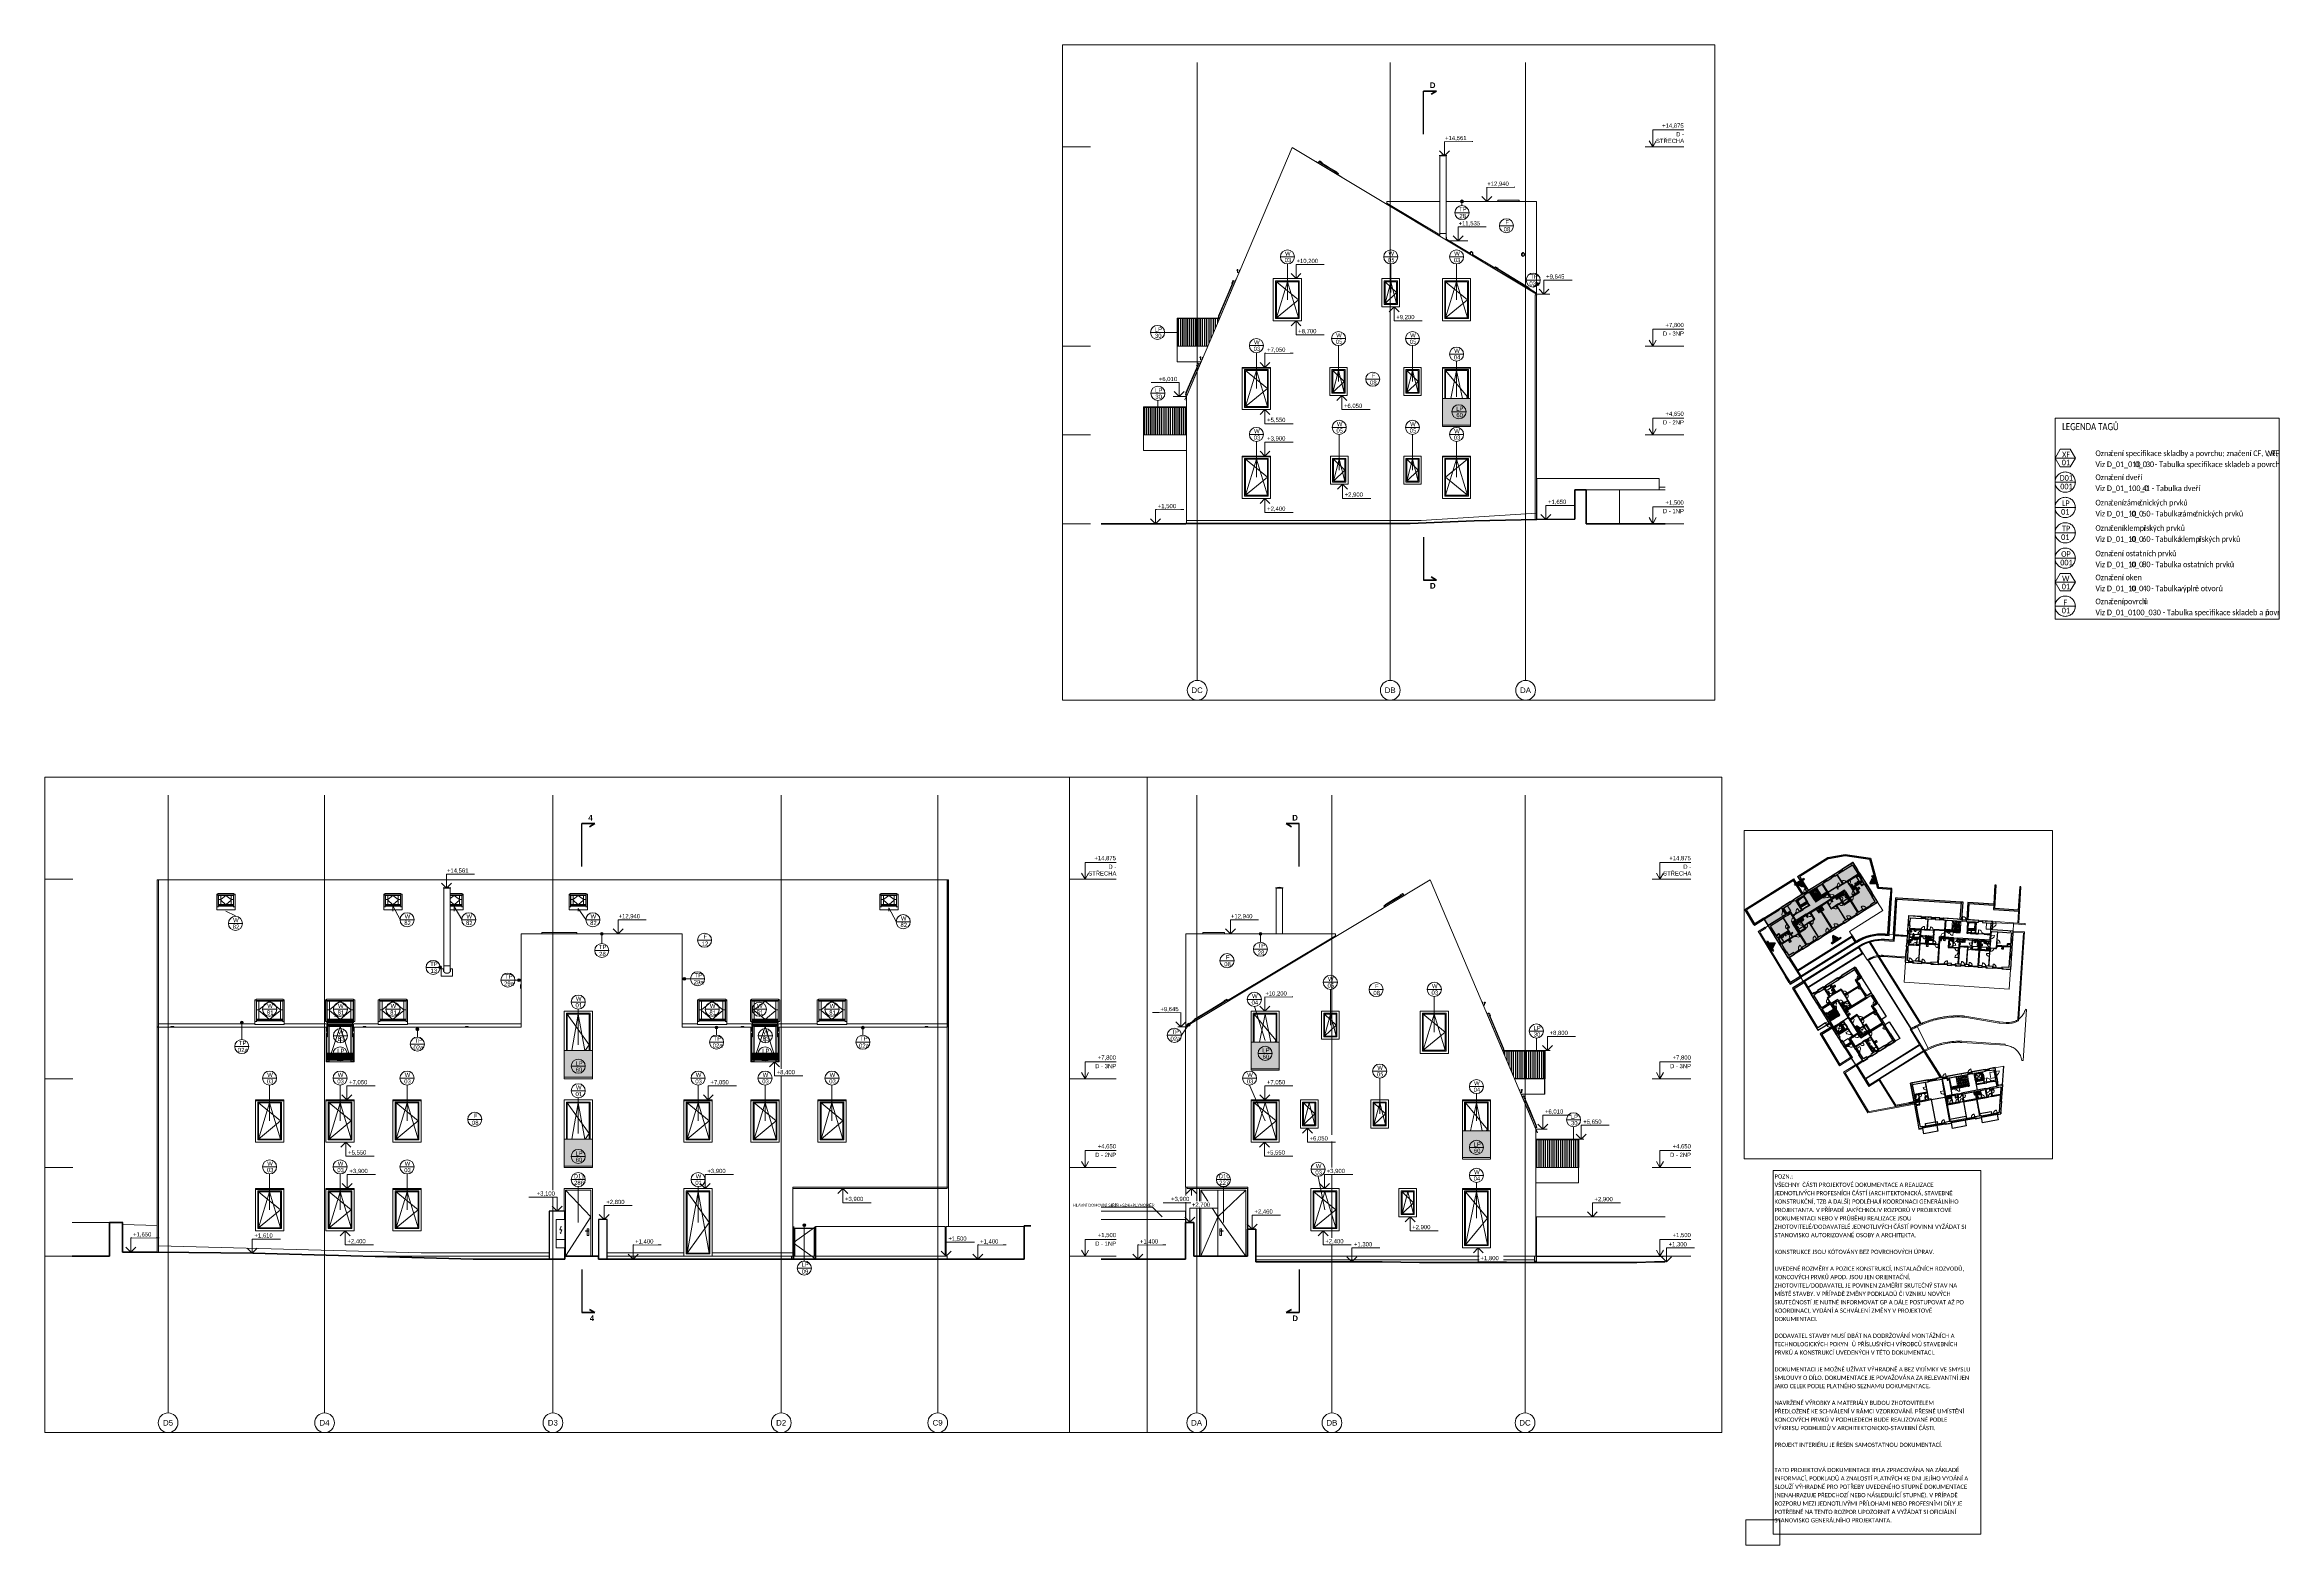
# Paper-space layout 'Layout1' of a CAD drawing. Header units: millimetres. Extents: x -604 to 189, y 0 to 533.
# The model-space entities are those that its viewports show. They can reach past a viewport. Long polylines and large blocks are cut down to what shows.
import ezdxf

# ---------------------------------------------------------------- set-up
doc = ezdxf.new("R2010")
doc.units = ezdxf.units.MM
for name, pattern in [('HA_Dash_2mm-S1mm', [200, 100, -100]), ('HA_Dash_3mm-S1mm', [300, 200, -100]), ('HA_DashDot_10mm-S3mm', [1000, 400, -300, 0, -300]), ('HA_DashDot_2_2mm-S0_6mm', [1650, 750, -450, 0, -450]), ('HA_DashDot_4mm-S1mm', [400, 200, -100, 0, -100]), ('HA_DashDot_6mm-S2mm', [600, 200, -200, 0, -200]), ('HA_Dot-S4mm', [400, 0, -400])]:
    doc.linetypes.add(name, pattern=pattern)
for name, color, linetype, lineweight in [('A-AREA-____-OTLN', 9, 'Continuous', 25), ('A-CLNG-____-OTLN', 9, 'Continuous', 9), ('A-DETL-____-CNTR', 9, 'HA_DashDot_6mm-S2mm', 9), ('A-DETL-____-HDLN', 9, 'HA_Dash_3mm-S1mm', 25), ('A-DETL-____-OTLN', 9, 'Continuous', 25), ('A-DETL-____-THIN', 9, 'Continuous', 9), ('A-DETL-____-WIDE', 9, 'Continuous', 40), ('A-DETL-GENF-OTLN', 9, 'Continuous', 9), ('A-DOOR-____-IDEN', 9, 'Continuous', 9), ('A-DOOR-____-MCUT', 9, 'HA_DashDot_2_2mm-S0_6mm', 9), ('A-DOOR-____-OTLN', 9, 'Continuous', 9), ('A-DOOR-FRAM-MCUT', 9, 'Continuous', 9), ('A-DOOR-FRAM-OTLN', 9, 'Continuous', 9), ('A-FLOR-____-OTLN', 9, 'Continuous', 9), ('A-FLOR-____-OVHD', 9, 'HA_DashDot_4mm-S1mm', 25), ('A-FLOR-HRAL-IDEN', 9, 'Continuous', 9), ('A-FLOR-HRAL-MBND', 9, 'HA_DashDot_4mm-S1mm', 9), ('A-FLOR-HRAL-OTLN', 9, 'Continuous', 9), ('A-FLOR-LEVL-OTLN', 9, 'Continuous', 9), ('A-GENM-____-HDLN', 9, 'HA_Dash_3mm-S1mm', 9), ('A-GENM-____-IDEN', 9, 'Continuous', 9), ('A-GENM-____-MCUT', 9, 'HA_Dash_3mm-S1mm', 25), ('A-GENM-____-OTLN', 9, 'Continuous', 9), ('A-GLAZ-____-IDEN', 9, 'Continuous', 9), ('A-GLAZ-____-MCUT', 9, 'Continuous', 5), ('A-GLAZ-____-OTLN', 9, 'Continuous', 5), ('A-GLAZ-CURT-MCUT', 9, 'Continuous', 5), ('A-GLAZ-CURT-OTLN', 9, 'Continuous', 5), ('A-GLAZ-CWMG-MCUT', 9, 'Continuous', 5), ('A-GLAZ-CWMG-OTLN', 9, 'Continuous', 5), ('A-ROOF-____-OTLN', 9, 'Continuous', 9), ('A-WALL-____-MCUT', 9, 'Continuous', 25), ('A-WALL-____-OTLN', 9, 'Continuous', 9), ('E-ELEC-FIXT-OTLN', 9, 'Continuous', 9), ('G-____-____-DIMS', 9, 'Continuous', 5), ('G-____-____-TEXT', 9, 'Continuous', 5), ('I-WALL-____-MCUT', 9, 'Continuous', 25), ('I-WALL-____-OTLN', 9, 'Continuous', 9), ('M-HVAC-DUCT-OTLN', 9, 'Continuous', 9), ('P-SANR-FIXT-OTLN', 9, 'Continuous', 9), ('S-BEAM-____-OTLN', 9, 'Continuous', 9), ('S-GRID-____-IDEN', 9, 'Continuous', 9), ('S-GRID-____-OTLN', 9, 'Continuous', 5), ('S-STRS-____-MBND', 9, 'HA_DashDot_4mm-S1mm', 9), ('S-STRS-____-OTLN', 9, 'Continuous', 9)]:
    doc.layers.add(name, color=color, linetype=linetype, lineweight=lineweight)
doc.layers.add('G-____-____-NPLT', color=9, linetype='Continuous', plot=False)
doc.styles.add('Arial', font='arial.ttf', dxfattribs={"height": 200})
doc.styles.add('Arial_1', font='arial.ttf', dxfattribs={"height": 150})
doc.styles.add('Arial_2', font='arial.ttf', dxfattribs={"width": 0.8, "height": 150})
doc.styles.add('Arial_3', font='arial.ttf', dxfattribs={"height": 100})
doc.styles.add('Arial_B', font='arialbd.ttf', dxfattribs={"height": 200})
doc.styles.add('Calibri', font='calibri.ttf', dxfattribs={"width": 0.8, "height": 150})
doc.styles.add('Calibri_1', font='calibri.ttf', dxfattribs={"width": 0.8, "height": 100})
doc.styles.add('Calibri_2', font='calibri.ttf', dxfattribs={"width": 0.8, "height": 125})
doc.styles.add('Calibri_3', font='calibri.ttf', dxfattribs={"height": 75})

# ---------------------------------------------------------------- blocks, each defined once
blk = doc.blocks.new('HA_WD_SinglePanel - 1000x2400-1653873-D_pohled severní_DPS pohled')
at = {"layer": 'A-GLAZ-____-OTLN', "color": 250}
for p, q in [((-3518.2, 1580), (-3518.2, 3820)), ((-3518.2, 3820), (-2678.2, 3820)), ((-2678.2, 3820), (-2678.2, 1580)), ((-3488.2, 3790), (-3488.2, 1610)), ((-3488.2, 3790), (-2708.2, 3790)), ((-3488.2, 1610), (-3098.2, 3790)), ((-3488.2, 3790), (-2708.2, 2700)), ((-3098.2, 3790), (-2708.2, 1610)), ((-2708.2, 1610), (-2708.2, 3790)), ((-2708.2, 2700), (-3488.2, 1610)), ((-3488.2, 1610), (-2708.2, 1610)), ((-2678.2, 1580), (-3518.2, 1580))]:
    blk.add_line(p, q, dxfattribs=at)
blk = doc.blocks.new('HA_WD_SinglePanel - 1000x1500-1653870-D_pohled severní_DPS pohled')
at = {"layer": 'A-GLAZ-____-OTLN', "color": 250}
for p, q in [((-13843.2, 2480), (-13843.2, 3820)), ((-13843.2, 3820), (-13003.2, 3820)), ((-13003.2, 3820), (-13003.2, 2480)), ((-13813.2, 3790), (-13813.2, 2510)), ((-13813.2, 3790), (-13033.2, 3790)), ((-13813.2, 2510), (-13423.2, 3790)), ((-13813.2, 3790), (-13033.2, 3150)), ((-13423.2, 3790), (-13033.2, 2510)), ((-13033.2, 2510), (-13033.2, 3790)), ((-13033.2, 3150), (-13813.2, 2510)), ((-13813.2, 2510), (-13033.2, 2510)), ((-13003.2, 2480), (-13843.2, 2480))]:
    blk.add_line(p, q, dxfattribs=at)
blk = doc.blocks.new('HA_WD_SinglePanel - 1000x2400-V36-D_pohled severní_DPS pohled')
at = {"layer": 'A-GLAZ-____-OTLN', "color": 250}
for p, q in [((-7768.2, 5650), (-7768.2, 6970)), ((-7768.2, 6970), (-6928.2, 6970)), ((-6928.2, 6970), (-6928.2, 5650)), ((-7738.2, 6940), (-7738.2, 5650)), ((-7738.2, 6940), (-6958.2, 6940)), ((-7738.2, 6940), (-6958.2, 5850)), ((-7579, 5650), (-7348.2, 6940)), ((-7348.2, 6940), (-7117.4, 5650)), ((-6958.2, 5650), (-6958.2, 6940)), ((-6958.2, 5850), (-7101.3, 5650))]:
    blk.add_line(p, q, dxfattribs=at)
blk = doc.blocks.new('Roof-Windows_VELUX_VFE - VFE size 940x1370 _PK38__31-1754040-D_pohled severní_DPS pohled')
at = {"layer": 'A-GLAZ-____-OTLN', "color": 250}
for p, q in [((-1193.1, 9821.3), (-1193.1, 9823.2)), ((-1193.1, 9810.8), (-1193.1, 9821.3)), ((-253.2, 9821.3), (-1193.1, 9821.3)), ((-253.2, 9823.2), (-253.2, 9821.3)), ((-253.2, 9821.3), (-253.2, 9810.8)), ((-1193.1, 9799.3), (-1193.1, 9805.6)), ((-253.2, 9805.6), (-1193.1, 9805.6)), ((-1193.1, 9796.3), (-1193.1, 9799.3)), ((-253.2, 9799.3), (-1193.1, 9799.3)), ((-253.2, 9805.6), (-253.2, 9799.3)), ((-253.2, 9799.3), (-253.2, 9796.3)), ((-1193.1, 9783.7), (-1193.1, 9796.3)), ((-253.2, 9796.3), (-1193.1, 9796.3)), ((-253.2, 9796.3), (-253.2, 9783.7)), ((-279.5, 9769.9), (-1166.9, 9769.9)), ((-279.5, 9768), (-1166.9, 9768)), ((-1166.9, 9765.6), (-279.5, 9765.6)), ((-279.5, 9717.8), (-1166.9, 9717.8)), ((-1166.9, 9695.6), (-279.5, 9695.6)), ((-1166.9, 9662.1), (-279.5, 9662.1)), ((-1117.2, 9662.1), (-1117.2, 8709)), ((-1106.8, 9662.1), (-1106.8, 8709)), ((-339.5, 8709), (-339.5, 9662.1)), ((-329.2, 8709), (-329.2, 9662.1)), ((-723.2, 9658), (-1106.8, 8486.4)), ((-339.5, 9658), (-1106.8, 9658)), ((-339.5, 8486.4), (-723.2, 9658)), ((-1192.2, 8709), (-1192.2, 9281.2)), ((-254.2, 9281.9), (-254.2, 8709)), ((-1192.2, 8415.6), (-1192.2, 8459)), ((-1117.2, 8459), (-1117.2, 8415.6)), ((-1106.8, 8459), (-1106.8, 8395.6)), ((-339.5, 8395.6), (-339.5, 8459)), ((-329.2, 8415.6), (-329.2, 8459)), ((-254.2, 8459), (-254.2, 8415.6)), ((-1192.2, 8400), (-1192.2, 8415.6)), ((-1117.2, 8415.6), (-1192.2, 8415.6)), ((-1117.2, 8395.6), (-1117.2, 8415.6)), ((-329.2, 8395.6), (-329.2, 8415.6)), ((-254.2, 8415.6), (-329.2, 8415.6)), ((-254.2, 8400), (-254.2, 8415.6)), ((-1106.8, 8397.8), (-339.5, 8397.8))]:
    blk.add_line(p, q, dxfattribs=at)
blk = doc.blocks.new('Roof-Windows_VELUX_VFE - VFE size 940x1370 _PK38__31-V37-D_pohled severní_DPS pohled')
at = {"layer": 'A-GLAZ-____-OTLN', "color": 250}
for p, q in [((-16267.2, 9821.3), (-16267.2, 9823.3)), ((-16267.2, 9810.8), (-16267.2, 9821.3)), ((-15327.3, 9821.3), (-16267.2, 9821.3)), ((-15327.3, 9823.3), (-15327.3, 9821.3)), ((-15327.3, 9821.3), (-15327.3, 9810.8)), ((-16267.2, 9799.3), (-16267.2, 9805.6)), ((-15327.3, 9805.6), (-16267.2, 9805.6)), ((-16267.2, 9796.3), (-16267.2, 9799.3)), ((-15327.3, 9799.3), (-16267.2, 9799.3)), ((-15327.3, 9805.6), (-15327.3, 9799.3)), ((-15327.3, 9799.3), (-15327.3, 9796.3)), ((-16267.2, 9783.7), (-16267.2, 9796.3)), ((-15327.3, 9796.3), (-16267.2, 9796.3)), ((-15327.3, 9796.3), (-15327.3, 9783.7)), ((-15353.6, 9769.9), (-16241, 9769.9)), ((-15353.6, 9768), (-16241, 9768)), ((-16241, 9765.6), (-15353.6, 9765.6)), ((-15353.6, 9717.8), (-16241, 9717.8)), ((-16241, 9695.6), (-15353.6, 9695.6)), ((-16241, 9662.1), (-15353.6, 9662.1)), ((-16191.3, 9662.1), (-16191.3, 8709)), ((-16180.9, 9662.1), (-16180.9, 8709)), ((-15413.6, 8709), (-15413.6, 9662.1)), ((-15403.3, 8709), (-15403.3, 9662.1)), ((-15797.3, 9658), (-16180.9, 8486.4)), ((-15413.6, 9658), (-16180.9, 9658)), ((-15413.6, 8486.4), (-15797.3, 9658)), ((-16266.3, 8709), (-16266.3, 9281.9)), ((-15328.3, 9281.2), (-15328.3, 8709)), ((-16266.3, 8415.6), (-16266.3, 8459)), ((-16191.3, 8459), (-16191.3, 8415.6)), ((-16180.9, 8459), (-16180.9, 8395.6)), ((-15413.6, 8395.6), (-15413.6, 8459)), ((-15403.3, 8415.6), (-15403.3, 8459)), ((-15328.3, 8459), (-15328.3, 8415.6)), ((-16266.3, 8395.6), (-16266.3, 8415.6)), ((-16191.3, 8415.6), (-16266.3, 8415.6)), ((-16191.3, 8395.6), (-16191.3, 8415.6)), ((-15403.3, 8395.6), (-15403.3, 8415.6)), ((-15328.3, 8415.6), (-15403.3, 8415.6)), ((-15328.3, 8395.6), (-15328.3, 8415.6)), ((-16180.9, 8397.8), (-15413.6, 8397.8))]:
    blk.add_line(p, q, dxfattribs=at)
blk = doc.blocks.new('Railing - Railing-1601524-D_pohled severní_DPS pohled')
at = {"layer": 'A-FLOR-HRAL-OTLN'}
blk.add_hatch(color=256, dxfattribs=at).paths.add_polyline_path([(-7766.6, 4700), (-6848.2, 4700), (-6848.2, 5650), (-7848.2, 5650), (-7848.2, 4700)])
at = {"layer": 'A-FLOR-HRAL-OTLN', "color": 7}
for p, q in [((-7848.2, 5650), (-6848.2, 5650)), ((-6848.2, 4700), (-7848.2, 4700))]:
    blk.add_line(p, q, dxfattribs=at)
blk = doc.blocks.new('Railing - Railing-1601675-D_pohled severní_DPS pohled')
at = {"layer": 'A-FLOR-HRAL-OTLN'}
blk.add_hatch(color=256, dxfattribs=at).paths.add_polyline_path([(-7766.6, 7850), (-6848.2, 7850), (-6848.2, 8800), (-7848.2, 8800), (-7848.2, 7850)])
at = {"layer": 'A-FLOR-HRAL-OTLN', "color": 7}
for p, q in [((-7848.2, 8800), (-6848.2, 8800)), ((-7848.2, 7850), (-6848.2, 7850))]:
    blk.add_line(p, q, dxfattribs=at)
blk = doc.blocks.new('KOMIN OBJEKT D - KOMIN OBJEKT D-1642300-D_pohled severní_DPS pohled')
at = {"layer": 'A-GENM-____-OTLN', "color": 7}
for p, q in [((-12118.2, 14560.7), (-12118.2, 11604.6)), ((-12118.2, 14560.7), (-11893.2, 14560.7)), ((-11893.2, 11604.6), (-11893.2, 14560.7)), ((-12120.7, 11800), (-12130.5, 11602.9)), ((-12120.7, 11800), (-11890.7, 11800)), ((-11880.8, 11602.9), (-11890.7, 11800))]:
    blk.add_line(p, q, dxfattribs=at)
blk = doc.blocks.new('Roof-Windows_VELUX_GLL_1061 - CK02-1755538-D_pohled severní_DPS pohled')
at = {"layer": 'A-GLAZ-____-OTLN', "color": 250}
for p, q in [((3953.2, 14372.7), (3387, 14372.7)), ((3387, 14372.7), (3387, 14320.8)), ((3953.2, 14320.8), (3953.2, 14372.7)), ((3387, 14352.8), (3345.1, 14352.8)), ((3345.1, 14352.8), (3345.1, 13900.6)), ((3995.1, 14352.8), (3953.2, 14352.8)), ((3995.1, 13900.6), (3995.1, 14352.8)), ((3953.2, 14320.8), (3387, 14320.8)), ((3387, 14320.8), (3387, 14302.6)), ((3953.2, 14302.6), (3953.2, 14320.8)), ((3387, 14302.6), (3953.2, 14302.6)), ((3395.1, 14302.6), (3395.1, 13986.6)), ((3401.4, 14302.6), (3401.4, 14153.6)), ((3484.7, 14153.6), (3484.7, 14302.6)), ((3855.5, 14301.7), (3484.7, 14301.7)), ((3484.7, 14155), (3670.1, 14301.7)), ((3855.5, 14155), (3670.1, 14301.7)), ((3855.5, 14302.6), (3855.5, 14153.6)), ((3938.7, 14153.6), (3938.7, 14302.6)), ((3945.1, 14302.6), (3945.1, 13986.6)), ((3401.4, 14153.6), (3484.7, 14153.6)), ((3401.4, 13981.9), (3401.4, 14153.6)), ((3484.7, 14153.6), (3401.4, 14153.6)), ((3484.7, 13981.9), (3484.7, 14153.6)), ((3855.5, 14153.6), (3938.7, 14153.6)), ((3855.5, 14153.6), (3855.5, 13981.9)), ((3938.7, 14153.6), (3855.5, 14153.6)), ((3938.7, 14153.6), (3938.7, 13981.9)), ((3658.4, 13986.6), (3484.7, 14132.1)), ((3681.7, 13986.6), (3855.5, 14132.1)), ((3395.1, 13982.5), (3395.1, 13986.6)), ((3401.4, 13986.6), (3395.1, 13986.6)), ((3855.5, 13986.6), (3484.7, 13986.6)), ((3945.1, 13986.6), (3938.7, 13986.6)), ((3945.1, 13986.6), (3945.1, 13982.5)), ((3395.1, 13970), (3395.1, 13979.1)), ((3945.1, 13979.1), (3395.1, 13979.1)), ((3484.7, 13981.9), (3401.4, 13981.9)), ((3484.7, 13980.8), (3401.4, 13980.8)), ((3938.7, 13981.9), (3855.5, 13981.9)), ((3938.7, 13980.8), (3855.5, 13980.8)), ((3945.1, 13979.1), (3945.1, 13970)), ((3395.1, 13954.4), (3395.1, 13970)), ((3945.1, 13970), (3395.1, 13970)), ((3945.1, 13970), (3945.1, 13954.4)), ((3395.1, 13954.4), (3395.1, 13946.7)), ((3428.1, 13954.4), (3428.1, 13946.7)), ((3912.1, 13954.4), (3912.1, 13946.7)), ((3945.1, 13954.4), (3945.1, 13946.7)), ((3428.1, 13950.9), (3912.1, 13950.9)), ((3395.1, 13887), (3395.1, 13918.6)), ((3395.1, 13918.4), (3945.1, 13918.4)), ((3945.1, 13918.6), (3945.1, 13887)), ((3345.1, 13900.6), (3395.1, 13900.6)), ((3395.1, 13900.6), (3345.1, 13900.6)), ((3345.1, 13900.6), (3345.1, 13797.6)), ((3945.1, 13900.6), (3995.1, 13900.6)), ((3995.1, 13900.6), (3945.1, 13900.6)), ((3995.1, 13797.6), (3995.1, 13900.6)), ((3345.1, 13797.6), (3995.1, 13797.6)), ((3345.1, 13793.3), (3345.1, 13797.6)), ((3995.1, 13793.3), (3345.1, 13793.3)), ((3995.1, 13797.6), (3995.1, 13793.3))]:
    blk.add_line(p, q, dxfattribs=at)
for centre, major_axis, start_param, end_param in [((3395.1, 13947.5), (0, 36.5), 0.289121, 0.523721), ((3945.1, 13947.5), (0, 36.5), 0.289121, 0.523721), ((3395.1, 13852.1), (0, 100.7), 0.337022, 0.786542), ((3945.1, 13852.1), (0, 100.7), 0.337022, 0.786542), ((3395.1, 13921.2), (0, 2.83), 0.786542, 3.199962), ((3945.1, 13921.2), (0, 2.83), 0.786542, 3.199961)]:
    blk.add_ellipse(centre, major_axis=major_axis, ratio=0.000002, start_param=start_param, end_param=end_param, dxfattribs=at)
blk = doc.blocks.new('Roof-Windows_VELUX_GLL_1061 - CK02-V38-D_pohled severní_DPS pohled')
at = {"layer": 'A-GLAZ-____-OTLN', "color": 250}
for p, q in [((-11468.5, 14372.7), (-11893.2, 14372.7)), ((-11468.5, 14320.8), (-11468.5, 14372.7)), ((-11426.6, 14352.8), (-11468.5, 14352.8)), ((-11426.6, 13900.6), (-11426.6, 14352.8)), ((-11468.5, 14320.8), (-11893.2, 14320.8)), ((-11468.5, 14302.6), (-11468.5, 14320.8)), ((-11893.2, 14302.6), (-11468.5, 14302.6)), ((-11566.2, 14301.7), (-11893.2, 14301.7)), ((-11893.2, 14189.7), (-11751.6, 14301.7)), ((-11566.2, 14155), (-11751.6, 14301.7)), ((-11566.2, 14302.6), (-11566.2, 14153.6)), ((-11482.9, 14153.6), (-11482.9, 14302.6)), ((-11476.6, 14302.6), (-11476.6, 13986.6)), ((-11566.2, 14153.6), (-11482.9, 14153.6)), ((-11566.2, 14153.6), (-11566.2, 13981.9)), ((-11482.9, 14153.6), (-11566.2, 14153.6)), ((-11482.9, 14153.6), (-11482.9, 13981.9)), ((-11739.9, 13986.6), (-11566.2, 14132.1)), ((-11763.2, 13986.6), (-11893.2, 14095.4)), ((-11566.2, 13986.6), (-11893.2, 13986.6)), ((-11476.6, 13986.6), (-11482.9, 13986.6)), ((-11476.6, 13986.6), (-11476.6, 13982.5)), ((-11476.6, 13979.1), (-11893.2, 13979.1)), ((-11482.9, 13981.9), (-11566.2, 13981.9)), ((-11482.9, 13980.8), (-11566.2, 13980.8)), ((-11476.6, 13979.1), (-11476.6, 13970)), ((-11476.6, 13970), (-11893.2, 13970)), ((-11476.6, 13970), (-11476.6, 13954.4)), ((-11509.6, 13954.4), (-11509.6, 13946.7)), ((-11476.6, 13954.4), (-11476.6, 13946.7)), ((-11893.2, 13950.9), (-11509.6, 13950.9)), ((-11893.2, 13918.4), (-11476.6, 13918.4)), ((-11476.6, 13918.6), (-11476.6, 13887)), ((-11476.6, 13900.6), (-11426.6, 13900.6)), ((-11426.6, 13900.6), (-11476.6, 13900.6)), ((-11426.6, 13797.6), (-11426.6, 13900.6)), ((-11893.2, 13797.6), (-11426.6, 13797.6)), ((-11426.6, 13793.3), (-11893.2, 13793.3)), ((-11426.6, 13797.6), (-11426.6, 13793.3))]:
    blk.add_line(p, q, dxfattribs=at)
for centre, major_axis, start_param, end_param in [((-11476.6, 13947.5), (0, 36.5), 0.289121, 0.523721), ((-11476.6, 13852.1), (0, 100.7), 0.337022, 0.786542), ((-11476.6, 13921.2), (0, 2.83), 0.786542, 3.199961)]:
    blk.add_ellipse(centre, major_axis=major_axis, ratio=0.000002, start_param=start_param, end_param=end_param, dxfattribs=at)
blk = doc.blocks.new('Roof-Windows_VELUX_GLL_1061 - PK08-1755341-D_pohled severní_DPS pohled')
at = {"layer": 'A-GLAZ-____-OTLN', "color": 250}
for p, q in [((-17818.2, 10621.8), (-18776.4, 10621.8)), ((-18776.4, 10621.8), (-18776.4, 10570)), ((-17818.2, 10570), (-17818.2, 10621.8)), ((-18776.4, 10601.9), (-18818.3, 10601.9)), ((-18818.3, 10601.9), (-18818.3, 9830.4)), ((-17776.3, 10601.9), (-17818.2, 10601.9)), ((-17776.3, 9830.4), (-17776.3, 10601.9)), ((-17818.2, 10570), (-18776.4, 10570)), ((-18776.4, 10570), (-18776.4, 10551.8)), ((-17818.2, 10551.8), (-17818.2, 10570)), ((-18776.4, 10551.8), (-17818.2, 10551.8)), ((-18768.3, 10551.8), (-18768.3, 9916.4)), ((-18761.9, 10551.8), (-18761.9, 10243.1)), ((-18678.7, 10243.1), (-18678.7, 10551.8)), ((-17915.9, 10550.8), (-18678.7, 10550.8)), ((-18678.7, 10244.7), (-18297.3, 10550.8)), ((-17915.9, 10244.7), (-18297.3, 10550.8)), ((-17915.9, 10551.8), (-17915.9, 10243.1)), ((-17832.6, 10243.1), (-17832.6, 10551.8)), ((-17826.3, 10551.8), (-17826.3, 9916.4)), ((-18761.9, 10243.1), (-18678.7, 10243.1)), ((-18761.9, 9911.7), (-18761.9, 10243.1)), ((-18678.7, 10243.1), (-18761.9, 10243.1)), ((-18678.7, 9911.7), (-18678.7, 10243.1)), ((-17915.9, 10243.1), (-17832.6, 10243.1)), ((-17915.9, 10243.1), (-17915.9, 9911.7)), ((-17832.6, 10243.1), (-17915.9, 10243.1)), ((-17832.6, 10243.1), (-17832.6, 9911.7)), ((-18309.1, 9916.4), (-18678.7, 10221.7)), ((-18285.5, 9916.4), (-17915.9, 10221.7)), ((-18768.3, 9912.3), (-18768.3, 9916.4)), ((-18761.9, 9916.4), (-18768.3, 9916.4)), ((-17915.9, 9916.4), (-18678.7, 9916.4)), ((-17826.3, 9916.4), (-17832.6, 9916.4)), ((-17826.3, 9916.4), (-17826.3, 9912.3)), ((-18768.3, 9899.8), (-18768.3, 9908.9)), ((-17826.3, 9908.9), (-18768.3, 9908.9)), ((-18678.7, 9911.7), (-18761.9, 9911.7)), ((-18678.7, 9910.6), (-18761.9, 9910.6)), ((-17832.6, 9911.7), (-17915.9, 9911.7)), ((-17832.6, 9910.6), (-17915.9, 9910.6)), ((-17826.3, 9908.9), (-17826.3, 9899.8)), ((-18768.3, 9884.2), (-18768.3, 9899.8)), ((-17826.3, 9899.8), (-18768.3, 9899.8)), ((-17826.3, 9899.8), (-17826.3, 9884.2)), ((-18768.3, 9884.2), (-18768.3, 9876.6)), ((-18735.3, 9884.2), (-18735.3, 9876.6)), ((-17859.3, 9884.2), (-17859.3, 9876.6)), ((-17826.3, 9884.2), (-17826.3, 9876.6)), ((-18735.3, 9880.8), (-17859.3, 9880.8)), ((-18768.3, 9816.8), (-18768.3, 9848.4)), ((-18768.3, 9848.2), (-17826.3, 9848.2)), ((-17826.3, 9848.4), (-17826.3, 9816.8)), ((-18818.3, 9830.4), (-18768.3, 9830.4)), ((-18768.3, 9830.4), (-18818.3, 9830.4)), ((-18818.3, 9830.4), (-18818.3, 9727.4)), ((-17826.3, 9830.4), (-17776.3, 9830.4)), ((-17776.3, 9830.4), (-17826.3, 9830.4)), ((-17776.3, 9727.4), (-17776.3, 9830.4)), ((-18818.3, 9727.4), (-17776.3, 9727.4)), ((-18818.3, 9723.1), (-18818.3, 9727.4)), ((-17776.3, 9727.4), (-17776.3, 9723.1)), ((-17776.3, 9723.1), (-18818.3, 9723.1))]:
    blk.add_line(p, q, dxfattribs=at)
for centre, major_axis, start_param, end_param in [((-18768.3, 9877.3), (0, 36.5), 0.289121, 0.523721), ((-17826.3, 9877.3), (0, 36.5), 0.289121, 0.523721), ((-18768.3, 9781.9), (0, 100.7), 0.337022, 0.786542), ((-17826.3, 9781.9), (0, 100.7), 0.337022, 0.786542), ((-18768.3, 9851), (0, 2.83), 0.786542, 3.199962), ((-17826.3, 9851), (0, 2.83), 0.786542, 3.199962)]:
    blk.add_ellipse(centre, major_axis=major_axis, ratio=0.000002, start_param=start_param, end_param=end_param, dxfattribs=at)
blk = doc.blocks.new('HA_DR_Single_Swing_Solid_ButtFrame - In_FAS_900x2350_Unik-1894043-D_pohled severní_DPS pohled')
at = {"layer": 'A-DOOR-____-OTLN', "color": 250, "linetype": 'HA_Dash_2mm-S1mm', "lineweight": 5}
for p, q in [((-7798.2, 3850), (-6898.2, 2900)), ((-6898.2, 2900), (-7798.2, 1500))]:
    blk.add_line(p, q, dxfattribs=at)
at = {"layer": 'A-DOOR-____-OTLN', "color": 7}
for p, q in [((-7798.2, 3850), (-7798.2, 1500)), ((-6898.2, 3850), (-7798.2, 3850)), ((-6898.2, 1500), (-6898.2, 3850)), ((-6968.2, 2470), (-7028.2, 2470)), ((-7028.2, 2470), (-7028.2, 2407.2)), ((-6968.2, 2240), (-6968.2, 2470)), ((-6998.2, 2407.5), (-7093.2, 2407.5)), ((-7093.2, 2392.5), (-6998.2, 2392.5)), ((-7028.2, 2392.8), (-7028.2, 2240)), ((-7028.2, 2240), (-6968.2, 2240))]:
    blk.add_line(p, q, dxfattribs=at)
for start_param, end_param in [(0, 1.570796), (1.570796, 3.141593)]:
    blk.add_ellipse((-7093.2, 2400), major_axis=(0, 7.5), ratio=0.000002, start_param=start_param, end_param=end_param, dxfattribs=at)
for points, knots in [([(-6998.2, 2407.5), (-6998, 2407.5), (-6997.7, 2407.5), (-6997.2, 2407.4), (-6996.7, 2407.4), (-6996.2, 2407.2), (-6995.8, 2407.1), (-6995.3, 2406.9), (-6994.9, 2406.7), (-6994.4, 2406.5), (-6994, 2406.2), (-6993.5, 2405.9), (-6993, 2405.4), (-6992.5, 2404.9), (-6992.1, 2404.4), (-6991.7, 2403.8), (-6991.2, 2402.9), (-6990.8, 2401.6), (-6990.7, 2400.7), (-6990.7, 2400)], [0.5, 0.5, 0.5, 0.5, 0.5208333, 0.5416667, 0.5625, 0.5833333, 0.6041667, 0.625, 0.6458333, 0.6666667, 0.6875, 0.7083333, 0.75, 0.7708333, 0.7916667, 0.8333333, 0.875, 0.9166667, 1, 1, 1, 1]), ([(-6990.7, 2400), (-6990.7, 2399.3), (-6990.8, 2398.4), (-6991.2, 2397.1), (-6991.7, 2396.2), (-6992.1, 2395.6), (-6992.5, 2395.1), (-6993, 2394.6), (-6993.6, 2394), (-6994.3, 2393.6), (-6994.9, 2393.3), (-6995.3, 2393.1), (-6995.8, 2392.9), (-6996.2, 2392.8), (-6996.7, 2392.6), (-6997.2, 2392.6), (-6997.7, 2392.5), (-6998, 2392.5), (-6998.2, 2392.5)], [0, 0, 0, 0, 0.0833333, 0.125, 0.1666667, 0.2083333, 0.2291667, 0.25, 0.2916667, 0.3333333, 0.3541667, 0.375, 0.3958333, 0.4166667, 0.4375, 0.4583333, 0.4791667, 0.5, 0.5, 0.5, 0.5])]:
    blk.add_open_spline(points, degree=3, knots=knots, dxfattribs=at)
at = {"layer": 'A-DOOR-FRAM-OTLN', "color": 7}
for p, q in [((-7798.2, 1500), (-7798.2, 3850)), ((-7798.2, 3850), (-6898.2, 3850)), ((-6898.2, 3850), (-6898.2, 1500))]:
    blk.add_line(p, q, dxfattribs=at)
blk = doc.blocks.new('Roof-Windows_VELUX_GLL_1061 - PK08-1754960-D_pohled severní_DPS pohled')
at = {"layer": 'A-GLAZ-____-OTLN', "color": 250}
for p, q in [((-15318.2, 10621.8), (-16276.4, 10621.8)), ((-16276.4, 10621.8), (-16276.4, 10570)), ((-15318.2, 10570), (-15318.2, 10621.8)), ((-16276.4, 10601.9), (-16318.3, 10601.9)), ((-16318.3, 10601.9), (-16318.3, 9830.4)), ((-15276.3, 10601.9), (-15318.2, 10601.9)), ((-15276.3, 9830.4), (-15276.3, 10601.9)), ((-15318.2, 10570), (-16276.4, 10570)), ((-16276.4, 10570), (-16276.4, 10551.8)), ((-15318.2, 10551.8), (-15318.2, 10570)), ((-16276.4, 10551.8), (-15318.2, 10551.8)), ((-16268.3, 10551.8), (-16268.3, 9916.4)), ((-16261.9, 10551.8), (-16261.9, 10243.1)), ((-16178.7, 10243.1), (-16178.7, 10551.8)), ((-15415.9, 10550.8), (-16178.7, 10550.8)), ((-16178.7, 10244.7), (-15797.3, 10550.8)), ((-15415.9, 10244.7), (-15797.3, 10550.8)), ((-15415.9, 10551.8), (-15415.9, 10243.1)), ((-15332.6, 10243.1), (-15332.6, 10551.8)), ((-15326.3, 10551.8), (-15326.3, 9916.4)), ((-16261.9, 10243.1), (-16178.7, 10243.1)), ((-16261.9, 9911.7), (-16261.9, 10243.1)), ((-16178.7, 10243.1), (-16261.9, 10243.1)), ((-16178.7, 9911.7), (-16178.7, 10243.1)), ((-15415.9, 10243.1), (-15332.6, 10243.1)), ((-15415.9, 10243.1), (-15415.9, 9911.7)), ((-15332.6, 10243.1), (-15415.9, 10243.1)), ((-15332.6, 10243.1), (-15332.6, 9911.7)), ((-15809.1, 9916.4), (-16178.7, 10221.7)), ((-15785.5, 9916.4), (-15415.9, 10221.7)), ((-16268.3, 9912.3), (-16268.3, 9916.4)), ((-16261.9, 9916.4), (-16268.3, 9916.4)), ((-15415.9, 9916.4), (-16178.7, 9916.4)), ((-15326.3, 9916.4), (-15332.6, 9916.4)), ((-15326.3, 9916.4), (-15326.3, 9912.3)), ((-16268.3, 9899.8), (-16268.3, 9908.9)), ((-15326.3, 9908.9), (-16268.3, 9908.9)), ((-16178.7, 9911.7), (-16261.9, 9911.7)), ((-16178.7, 9910.6), (-16261.9, 9910.6)), ((-15332.6, 9911.7), (-15415.9, 9911.7)), ((-15332.6, 9910.6), (-15415.9, 9910.6)), ((-15326.3, 9908.9), (-15326.3, 9899.8)), ((-16268.3, 9884.2), (-16268.3, 9899.8)), ((-15326.3, 9899.8), (-16268.3, 9899.8)), ((-15326.3, 9899.8), (-15326.3, 9884.2)), ((-16268.3, 9884.2), (-16268.3, 9876.6)), ((-16235.3, 9884.2), (-16235.3, 9876.6)), ((-15359.3, 9884.2), (-15359.3, 9876.6)), ((-15326.3, 9884.2), (-15326.3, 9876.6)), ((-16235.3, 9880.8), (-15359.3, 9880.8)), ((-16268.3, 9813.6), (-16268.3, 9848.4)), ((-16268.3, 9848.2), (-15326.3, 9848.2)), ((-15326.3, 9848.4), (-15326.3, 9813.6)), ((-16318.3, 9830.4), (-16268.3, 9830.4)), ((-16318.3, 9826.1), (-16318.3, 9830.4)), ((-15326.3, 9830.4), (-15276.3, 9830.4)), ((-15276.3, 9830.4), (-15276.3, 9826.1)), ((-16268.3, 9826.1), (-16318.3, 9826.1)), ((-15276.3, 9826.1), (-15326.3, 9826.1))]:
    blk.add_line(p, q, dxfattribs=at)
for centre, major_axis, start_param, end_param in [((-16268.3, 9877.3), (0, 36.5), 0.289121, 0.523721), ((-15326.3, 9877.3), (0, 36.5), 0.289121, 0.523721), ((-16268.3, 9781.9), (0, 100.7), 0.337022, 0.786542), ((-15326.3, 9781.9), (0, 100.7), 0.337022, 0.786542), ((-16268.3, 9851), (0, 2.83), 0.786542, 3.199962), ((-15326.3, 9851), (0, 2.83), 0.786542, 3.199961)]:
    blk.add_ellipse(centre, major_axis=major_axis, ratio=0.000002, start_param=start_param, end_param=end_param, dxfattribs=at)
blk = doc.blocks.new('HA_GM_Generic Box - VRV Jednotka-1758930-D_pohled severní_DPS pohled')
at = {"layer": 'A-GENM-____-OTLN', "color": 7}
for p, q in [((-8636.6, 12985), (-7396.6, 12985)), ((-8636.6, 12940), (-8636.6, 12985)), ((-7396.6, 12985), (-7396.6, 12940))]:
    blk.add_line(p, q, dxfattribs=at)
blk = doc.blocks.new('Railing - Railing-1810525-D_pohled severní_DPS pohled')
at = {"layer": 'A-FLOR-HRAL-OTLN'}
blk.add_hatch(color=256, dxfattribs=at).paths.add_polyline_path([(-1125.9, 8459), (-253.2, 8459), (-253.2, 8709), (-1193.1, 8709), (-1193.1, 8459)])
at = {"layer": 'A-FLOR-HRAL-OTLN', "color": 7}
for p, q in [((-1193.1, 8709), (-253.2, 8709)), ((-1193.1, 8459), (-253.2, 8459))]:
    blk.add_line(p, q, dxfattribs=at)
blk = doc.blocks.new('Railing - Railing-1810631-D_pohled severní_DPS pohled')
at = {"layer": 'A-FLOR-HRAL-OTLN'}
blk.add_hatch(color=256, dxfattribs=at).paths.add_polyline_path([(-16267.2, 8459), (-15327.3, 8459), (-15327.3, 8709), (-16267.2, 8709), (-16267.2, 8499.9)])
at = {"layer": 'A-FLOR-HRAL-OTLN', "color": 7}
for p, q in [((-16266.8, 8709), (-15327.3, 8709)), ((-16266.8, 8459), (-15327.3, 8459))]:
    blk.add_line(p, q, dxfattribs=at)
blk = doc.blocks.new('TB_Porotherm KPVarioUNI_1250mm - TB_Porotherm KPVarioUNI_1250mm-1857440-D_pohled severní_DPS pohled')
at = {"layer": 'A-GENM-____-OTLN', "color": 7}
blk.add_line((-17798.2, 3870), (-18798.2, 3870), dxfattribs=at)
blk = doc.blocks.new('HA_GM_Opening_Circle_WallBased - Default-2009216-D_pohled severní_DPS pohled')
at = {"layer": 'A-GENM-____-MCUT', "color": 10}
for p, q in [((-9383.4, 11035), (-9383.4, 11145)), ((-9383.4, 11145), (-9378.5, 11145)), ((-9383.4, 11145), (-9378.5, 11143.9))]:
    blk.add_line(p, q, dxfattribs=at)
blk = doc.blocks.new('HA_GM_Opening_Circle_WallBased - Default-2009170-D_pohled severní_DPS pohled')
at = {"layer": 'A-GENM-____-MCUT', "color": 10}
for p, q in [((-9382.8, 11000), (-9382.8, 11110)), ((-9382.8, 11110), (-9378.5, 11110)), ((-9382.8, 11110), (-9378.5, 11109.1)), ((-9382.8, 11000), (-9378.5, 11000.9)), ((-9378.5, 11000), (-9382.8, 11000))]:
    blk.add_line(p, q, dxfattribs=at)
blk = doc.blocks.new('185-01_OBJEKT D_Central_rvt-2-D_pohled severní_DPS pohled')
at = {"layer": 'A-CLNG-____-OTLN', "color": 7}
for p, q in [((5741.8, 3950), (5741.8, 3900)), ((5741.8, 3900), (261.8, 3900))]:
    blk.add_line(p, q, dxfattribs=at)
at = {"layer": 'A-FLOR-____-OTLN', "color": 7}
for p, q in [((216.8, 1500), (216.8, 1400)), ((261.8, 1500), (1076.8, 1500)), ((5666.4, 1500), (5701.8, 1500))]:
    blk.add_line(p, q, dxfattribs=at)
at = {"layer": 'A-ROOF-____-OTLN', "color": 7}
for p, q in [((-22238.2, 9744), (-22238.2, 14852.3)), ((5756.8, 14852.3), (-22238.2, 14852.3)), ((5756.8, 14852.3), (5756.8, 9671.9)), ((-16241, 9805.6), (-16241, 9810.8)), ((-15353.6, 9810.8), (-15353.6, 9805.6)), ((-1166.9, 9805.6), (-1166.9, 9810.8)), ((-279.5, 9810.8), (-279.5, 9805.6)), ((-16241, 9671.9), (-16241, 9783.7)), ((-15353.6, 9783.7), (-15353.6, 9671.9)), ((-1166.9, 9671.9), (-1166.9, 9783.7)), ((-279.5, 9783.7), (-279.5, 9671.9)), ((-22238.2, 9744), (-18818.3, 9744)), ((-17776.3, 9744), (-16266.9, 9744)), ((-16266.9, 9744), (-16266.9, 9671.9)), ((-15327.3, 9671.9), (-15327.3, 9744)), ((-15327.3, 9744), (-14443.3, 9744)), ((-13401.3, 9744), (-9378.5, 9744)), ((-3668.3, 9744), (-3119.2, 9744)), ((-2077.2, 9744), (-1193.1, 9744)), ((-1193.1, 9744), (-1193.1, 9671.9)), ((-253.6, 9671.9), (-253.6, 9744)), ((-253.6, 9744), (1130.8, 9744)), ((2172.8, 9744), (5741.8, 9744)), ((5741.8, 9744), (5741.8, 9671.9)), ((-16266.9, 9671.9), (-16241, 9671.9)), ((-16266.9, 9671.9), (-16266.9, 9602)), ((-16241, 9281.9), (-16241, 9671.9)), ((-15353.6, 9671.9), (-15327.3, 9671.9)), ((-15353.6, 9671.9), (-15353.6, 9281.9)), ((-15327.3, 9602), (-15327.3, 9671.9)), ((-1193.1, 9671.9), (-1166.9, 9671.9)), ((-1193.1, 9671.9), (-1193.1, 9602)), ((-1166.9, 9281.9), (-1166.9, 9671.9)), ((-279.5, 9671.9), (-253.6, 9671.9)), ((-279.5, 9671.9), (-279.5, 9281.9)), ((-253.6, 9602), (-253.6, 9671.9)), ((5741.8, 9671.9), (5756.8, 9671.9)), ((-16266.9, 9602), (-16266.9, 9490)), ((-15327.3, 9490), (-15327.3, 9602)), ((-1193.1, 9602), (-1193.1, 9490)), ((-253.6, 9490), (-253.6, 9602)), ((-16266.9, 9490), (-16297.3, 9490)), ((-15297.3, 9490), (-15327.3, 9490)), ((-1193.1, 9490), (-1223.2, 9490)), ((-223.2, 9490), (-253.6, 9490)), ((-16267.2, 9281.9), (-16241, 9281.9)), ((-15353.6, 9281.9), (-15327.3, 9281.9)), ((-1193.1, 9281.9), (-1166.9, 9281.9)), ((-279.5, 9281.9), (-253.2, 9281.9))]:
    blk.add_line(p, q, dxfattribs=at)
at = {"layer": 'A-WALL-____-OTLN', "color": 7}
for p, q in [((-22283.2, 9644.9), (-22283.2, 14852.3)), ((-22283.2, 14852.3), (-22238.2, 14852.3)), ((-22238.2, 14852.3), (-22238.2, 9644.9)), ((5741.8, 9640.4), (5741.8, 14852.3)), ((5786.8, 14852.3), (5741.8, 14852.3)), ((5786.8, 14852.3), (5786.8, 9640.4)), ((-3668.3, 12940), (-9378.5, 12940)), ((-9378.5, 12940), (-9378.5, 9628)), ((-9378.5, 9684.9), (-9378.5, 12940)), ((-3668.3, 9628), (-3668.3, 12940)), ((-3668.3, 12940), (-3668.3, 12940)), ((-3668.3, 12940), (-3668.3, 9684.9)), ((-3668.3, 12875), (-3668.3, 12875.4)), ((-7848.2, 7800), (-7848.2, 10200)), ((-7848.2, 10200), (-6848.2, 10200)), ((-6848.2, 10200), (-6848.2, 7800)), ((5786.8, 10200), (5786.8, 10200)), ((-22283.2, 1649.8), (-22283.2, 9644.9)), ((-22238.2, 9644.9), (-22283.2, 9644.9)), ((-22238.2, 9644.9), (-22238.2, 1649.3)), ((5741.8, 3950), (5741.8, 9640.4)), ((5786.8, 9640.4), (5741.8, 9640.4)), ((5786.8, 9640.4), (5786.8, 3950)), ((-16297.3, 9628), (-22283.2, 9628)), ((-22283.2, 9628), (-22283.2, 1649.8)), ((-16297.3, 8395.6), (-16297.3, 9628)), ((-9378.5, 9628), (-15297.3, 9628)), ((-15297.3, 9628), (-15297.3, 8395.6)), ((-1223.2, 9628), (-3668.3, 9628)), ((-1223.2, 8400), (-1223.2, 9628)), ((5741.8, 9628), (-223.2, 9628)), ((-223.2, 9628), (-223.2, 8400)), ((-16267.2, 9400), (-16297.3, 9400)), ((-16267.2, 8395.6), (-16267.2, 9400)), ((-15297.3, 9400), (-15327.3, 9400)), ((-15327.3, 9400), (-15327.3, 8395.6)), ((-1193.1, 9400), (-1223.2, 9400)), ((-1193.1, 8400), (-1193.1, 9400)), ((-223.2, 9400), (-253.2, 9400)), ((-253.2, 9400), (-253.2, 8400)), ((5786.8, 8700), (5786.8, 8700)), ((-16240.2, 8395.6), (-16297.3, 8395.6)), ((-15354.4, 8395.6), (-16240.2, 8395.6)), ((-15297.3, 8395.6), (-15354.4, 8395.6)), ((-1166.1, 8400), (-1223.2, 8400)), ((-1166.1, 8395.6), (-1166.1, 8400)), ((-280.3, 8395.6), (-1166.1, 8395.6)), ((-223.2, 8400), (-280.3, 8400)), ((-280.3, 8400), (-280.3, 8395.6)), ((5786.8, 8100), (5786.8, 8100)), ((-6848.2, 7800), (-7848.2, 7800)), ((-18798.2, 5550), (-18798.2, 7050)), ((-18798.2, 7050), (-17798.2, 7050)), ((-17798.2, 7050), (-17798.2, 5550)), ((-16298.2, 5550), (-16298.2, 7050)), ((-16298.2, 7050), (-15298.2, 7050)), ((-15298.2, 7050), (-15298.2, 5550)), ((-13923.2, 5550), (-13923.2, 7050)), ((-13923.2, 7050), (-12923.2, 7050)), ((-12923.2, 7050), (-12923.2, 5550)), ((-7848.2, 4650), (-7848.2, 7050)), ((-7848.2, 7050), (-6848.2, 7050)), ((-6848.2, 7050), (-6848.2, 4650)), ((-3598.2, 5550), (-3598.2, 7050)), ((-3598.2, 7050), (-2598.2, 7050)), ((-2598.2, 7050), (-2598.2, 5550)), ((-1223.2, 5550), (-1223.2, 7050)), ((-1223.2, 7050), (-223.2, 7050)), ((-223.2, 7050), (-223.2, 5550)), ((1151.8, 5550), (1151.8, 7050)), ((1151.8, 7050), (2151.8, 7050)), ((2151.8, 7050), (2151.8, 5550)), ((-17798.2, 5550), (-18798.2, 5550)), ((-15298.2, 5550), (-16298.2, 5550)), ((-12923.2, 5550), (-13923.2, 5550)), ((-2598.2, 5550), (-3598.2, 5550)), ((-223.2, 5550), (-1223.2, 5550)), ((2151.8, 5550), (1151.8, 5550)), ((5786.8, 5550), (5786.8, 5550)), ((-6848.2, 4650), (-7848.2, 4650)), ((261.8, 1500), (261.8, 3950)), ((261.8, 3950), (5741.8, 3950)), ((5786.8, 3950), (5741.8, 3950)), ((5786.8, 3950), (5786.8, 3950)), ((5786.8, 3950), (5786.8, 2550)), ((-18798.2, 2400), (-18798.2, 3900)), ((-18798.2, 3900), (-17798.2, 3900)), ((-17798.2, 3900), (-17798.2, 2400)), ((-16298.2, 2400), (-16298.2, 3900)), ((-16298.2, 3900), (-15298.2, 3900)), ((-15298.2, 3900), (-15298.2, 2400)), ((-13923.2, 2400), (-13923.2, 3900)), ((-13923.2, 3900), (-12923.2, 3900)), ((-12923.2, 3900), (-12923.2, 2400)), ((-7848.2, 3100), (-7848.2, 3900)), ((-7848.2, 3900), (-6848.2, 3900)), ((-6848.2, 3900), (-6848.2, 1500)), ((-3598.2, 1500), (-3598.2, 3900)), ((-3598.2, 3900), (-2598.2, 3900)), ((-2598.2, 3900), (-2598.2, 1500)), ((5786.8, 3900), (5786.8, 3900)), ((5786.8, 3900), (5786.8, 3900)), ((-17798.2, 2400), (-18798.2, 2400)), ((-15298.2, 2400), (-16298.2, 2400)), ((-12923.2, 2400), (-13923.2, 2400)), ((-14805.5, 1500), (-8377, 1500)), ((-6329.3, 1500), (-3598.2, 1500)), ((-2598.2, 1500), (-3598.2, 1500)), ((-2598.2, 1500), (261.8, 1500)), ((216.8, 1400), (216.8, 1500)), ((216.8, 1400), (216.8, 1500)), ((261.8, 1500), (261.8, 1400))]:
    blk.add_line(p, q, dxfattribs=at)
at = {"layer": 'M-HVAC-DUCT-OTLN', "color": 7}
for p, q in [((-21798.2, 9650), (-21698.2, 9650)), ((-21798.2, 9628), (-21798.2, 9650)), ((-21698.2, 9650), (-21698.2, 9628)), ((-14983.2, 9650), (-14883.2, 9650)), ((-14983.2, 9628), (-14983.2, 9650)), ((-14883.2, 9650), (-14883.2, 9628)), ((-11353.2, 9650), (-11253.2, 9650)), ((-11353.2, 9628), (-11353.2, 9650)), ((-11253.2, 9650), (-11253.2, 9628)), ((-1573.2, 9650), (-1473.2, 9650)), ((-1573.2, 9628), (-1573.2, 9650)), ((-1473.2, 9650), (-1473.2, 9628)), ((4951.8, 9650), (5051.8, 9650)), ((4951.8, 9628), (4951.8, 9650)), ((5051.8, 9650), (5051.8, 9628))]:
    blk.add_line(p, q, dxfattribs=at)
at = {"layer": 'A-DOOR-____-OTLN', "lineweight": 9}
blk.add_blockref('HA_DR_Single_Swing_Solid_ButtFrame - In_FAS_900x2350_Unik-1894043-D_pohled severní_DPS pohled', (0, 0), dxfattribs=at)
at = {"layer": 'A-FLOR-HRAL-OTLN', "lineweight": 9}
for name in ['Railing - Railing-1601675-D_pohled severní_DPS pohled', 'Railing - Railing-1810631-D_pohled severní_DPS pohled', 'Railing - Railing-1810525-D_pohled severní_DPS pohled', 'Railing - Railing-1601524-D_pohled severní_DPS pohled']:
    blk.add_blockref(name, (0, 0), dxfattribs=at)
at = {"layer": 'A-GENM-____-OTLN', "lineweight": 9}
for name, p in [('KOMIN OBJEKT D - KOMIN OBJEKT D-1642300-D_pohled severní_DPS pohled', (0, 0)), ('HA_GM_Generic Box - VRV Jednotka-1758930-D_pohled severní_DPS pohled', (0, 0)), ('HA_GM_Opening_Circle_WallBased - Default-2009216-D_pohled severní_DPS pohled', (0, 0)), ('HA_GM_Opening_Circle_WallBased - Default-2009170-D_pohled severní_DPS pohled', (0, 0)), ('TB_Porotherm KPVarioUNI_1250mm - TB_Porotherm KPVarioUNI_1250mm-1857440-D_pohled severní_DPS pohled', (0, 3150)), ('TB_Porotherm KPVarioUNI_1250mm - TB_Porotherm KPVarioUNI_1250mm-1857440-D_pohled severní_DPS pohled', (2500, 3150)), ('TB_Porotherm KPVarioUNI_1250mm - TB_Porotherm KPVarioUNI_1250mm-1857440-D_pohled severní_DPS pohled', (4875, 3150)), ('TB_Porotherm KPVarioUNI_1250mm - TB_Porotherm KPVarioUNI_1250mm-1857440-D_pohled severní_DPS pohled', (15200, 3150)), ('TB_Porotherm KPVarioUNI_1250mm - TB_Porotherm KPVarioUNI_1250mm-1857440-D_pohled severní_DPS pohled', (17575, 3150)), ('TB_Porotherm KPVarioUNI_1250mm - TB_Porotherm KPVarioUNI_1250mm-1857440-D_pohled severní_DPS pohled', (19950, 3150)), ('TB_Porotherm KPVarioUNI_1250mm - TB_Porotherm KPVarioUNI_1250mm-1857440-D_pohled severní_DPS pohled', (0, 0)), ('TB_Porotherm KPVarioUNI_1250mm - TB_Porotherm KPVarioUNI_1250mm-1857440-D_pohled severní_DPS pohled', (2500, 0)), ('TB_Porotherm KPVarioUNI_1250mm - TB_Porotherm KPVarioUNI_1250mm-1857440-D_pohled severní_DPS pohled', (4875, 0))]:
    blk.add_blockref(name, p, dxfattribs=at)
at = {"layer": 'A-GLAZ-____-OTLN', "lineweight": 9}
for name, p in [('Roof-Windows_VELUX_GLL_1061 - CK02-1755538-D_pohled severní_DPS pohled', (-23518.2, 0)), ('Roof-Windows_VELUX_GLL_1061 - CK02-1755538-D_pohled severní_DPS pohled', (-17593.2, 0)), ('Roof-Windows_VELUX_GLL_1061 - CK02-V38-D_pohled severní_DPS pohled', (0, 0)), ('Roof-Windows_VELUX_GLL_1061 - CK02-1755538-D_pohled severní_DPS pohled', (-11018.2, 0)), ('Roof-Windows_VELUX_GLL_1061 - CK02-1755538-D_pohled severní_DPS pohled', (0, 0)), ('Roof-Windows_VELUX_GLL_1061 - PK08-1755341-D_pohled severní_DPS pohled', (0, 0)), ('Roof-Windows_VELUX_GLL_1061 - PK08-1754960-D_pohled severní_DPS pohled', (0, 0)), ('Roof-Windows_VELUX_GLL_1061 - PK08-1755341-D_pohled severní_DPS pohled', (4375, 0)), ('Roof-Windows_VELUX_GLL_1061 - PK08-1755341-D_pohled severní_DPS pohled', (15699.1, 0)), ('Roof-Windows_VELUX_GLL_1061 - PK08-1754960-D_pohled severní_DPS pohled', (15074.1, 0)), ('Roof-Windows_VELUX_GLL_1061 - PK08-1755341-D_pohled severní_DPS pohled', (19949.1, 0)), ('HA_WD_SinglePanel - 1000x2400-V36-D_pohled severní_DPS pohled', (0, 3150)), ('Roof-Windows_VELUX_VFE - VFE size 940x1370 _PK38__31-V37-D_pohled severní_DPS pohled', (0, 0)), ('Roof-Windows_VELUX_VFE - VFE size 940x1370 _PK38__31-1754040-D_pohled severní_DPS pohled', (0, 0)), ('HA_WD_SinglePanel - 1000x1500-1653870-D_pohled severní_DPS pohled', (-4875, 3150)), ('HA_WD_SinglePanel - 1000x1500-1653870-D_pohled severní_DPS pohled', (-2375, 3150)), ('HA_WD_SinglePanel - 1000x1500-1653870-D_pohled severní_DPS pohled', (0, 3150)), ('HA_WD_SinglePanel - 1000x2400-V36-D_pohled severní_DPS pohled', (0, 0)), ('HA_WD_SinglePanel - 1000x1500-1653870-D_pohled severní_DPS pohled', (10325, 3150)), ('HA_WD_SinglePanel - 1000x1500-1653870-D_pohled severní_DPS pohled', (12700, 3150)), ('HA_WD_SinglePanel - 1000x1500-1653870-D_pohled severní_DPS pohled', (15075, 3150)), ('HA_WD_SinglePanel - 1000x1500-1653870-D_pohled severní_DPS pohled', (-4875, 0)), ('HA_WD_SinglePanel - 1000x1500-1653870-D_pohled severní_DPS pohled', (-2375, 0)), ('HA_WD_SinglePanel - 1000x1500-1653870-D_pohled severní_DPS pohled', (0, 0)), ('HA_WD_SinglePanel - 1000x2400-1653873-D_pohled severní_DPS pohled', (0, 0))]:
    blk.add_blockref(name, p, dxfattribs=at)
blk = doc.blocks.new('Pripojkova skrin_otvor ve zdi2 - Pripojkova skrin_otvor ve zdi-1506055-D_pohled severní_DPS pohled')
at = {"layer": 'E-ELEC-FIXT-OTLN'}
for p, q in [((-8127, 2800), (-8127, 2800)), ((-8127, 2800), (-7827, 2800)), ((-8127, 2800), (-8127, 2800)), ((-8127, 2800), (-8127, 2100)), ((-7827, 2100), (-7827, 2800)), ((-8127, 2100), (-8127, 1800)), ((-8127, 2100), (-8127, 2100)), ((-8127, 2100), (-8127, 2100)), ((-7827, 2100), (-8127, 2100)), ((-7827, 1800), (-7827, 2100)), ((-7827, 1800), (-8127, 1800))]:
    blk.add_line(p, q, dxfattribs=at)
blk = doc.blocks.new('Railing - 25mm-1856178-D_pohled severní_DPS pohled')
at = {"layer": 'A-FLOR-HRAL-OTLN'}
for p, q in [((1014.3, 1500), (1014.3, 2480)), ((1039.3, 2480), (1014.3, 2480)), ((1039.3, 1500), (1039.3, 2480))]:
    blk.add_line(p, q, dxfattribs=at)
blk = doc.blocks.new('Railing - Railing-1833447-D_pohled severní_DPS pohled')
at = {"layer": 'A-FLOR-HRAL-OTLN'}
for p, q in [((276.8, 2480), (276.8, 2500)), ((276.8, 2500), (1076.8, 2500)), ((314.3, 2480), (276.8, 2480)), ((1014.3, 2480), (339.3, 2480)), ((1076.8, 2480), (1039.3, 2480))]:
    blk.add_line(p, q, dxfattribs=at)
for p in [(-700, 0), (0, 0)]:
    blk.add_blockref('Railing - 25mm-1856178-D_pohled severní_DPS pohled', p)
blk = doc.blocks.new('HA_WD_SinglePanel - 1000x1500-1653875-D_pohled východní_DPS pohled')
at = {"layer": 'A-GLAZ-____-OTLN', "color": 250}
for p, q in [((65959.8, 2480), (65959.8, 3820)), ((65959.8, 3820), (66799.8, 3820)), ((66799.8, 3820), (66799.8, 2480)), ((65989.8, 3790), (65989.8, 2510)), ((65989.8, 3790), (66769.8, 3790)), ((66379.8, 3790), (65989.8, 2510)), ((66769.8, 3790), (65989.8, 3150)), ((66769.8, 2510), (66379.8, 3790)), ((66769.8, 2510), (66769.8, 3790)), ((65989.8, 3150), (66769.8, 2510)), ((65989.8, 2510), (66769.8, 2510)), ((66799.8, 2480), (65959.8, 2480))]:
    blk.add_line(p, q, dxfattribs=at)
blk = doc.blocks.new('HA_WD_SinglePanel - 1000x1500-1653870-D_pohled východní_DPS pohled')
at = {"layer": 'A-GLAZ-____-OTLN', "color": 250}
for p, q in [((58859.8, 2480), (58859.8, 3820)), ((58859.8, 3820), (59699.8, 3820)), ((59699.8, 3820), (59699.8, 2480)), ((58889.8, 3790), (58889.8, 2510)), ((58889.8, 3790), (59669.8, 3790)), ((58889.8, 2510), (59279.8, 3790)), ((58889.8, 3790), (59669.8, 3150)), ((59279.8, 3790), (59669.8, 2510)), ((59669.8, 2510), (59669.8, 3790)), ((59669.8, 3150), (58889.8, 2510)), ((58889.8, 2510), (59669.8, 2510)), ((59699.8, 2480), (58859.8, 2480))]:
    blk.add_line(p, q, dxfattribs=at)
blk = doc.blocks.new('HA_WD_SinglePanel - 625x1000-1653871-D_pohled východní_DPS pohled')
at = {"layer": 'A-GLAZ-____-OTLN', "color": 250}
for p, q in [((64584.8, 2980), (64584.8, 3820)), ((64584.8, 3820), (65049.8, 3820)), ((65049.8, 3820), (65049.8, 2980)), ((64614.8, 3790), (64614.8, 3010)), ((64614.8, 3790), (65019.8, 3790)), ((64614.8, 3010), (64817.3, 3790)), ((64614.8, 3790), (65019.8, 3400)), ((64817.3, 3790), (65019.8, 3010)), ((65019.8, 3010), (65019.8, 3790)), ((65019.8, 3400), (64614.8, 3010)), ((64614.8, 3010), (65019.8, 3010)), ((65049.8, 2980), (64584.8, 2980))]:
    blk.add_line(p, q, dxfattribs=at)
blk = doc.blocks.new('HA_WD_SinglePanel - 1000x2100-1653868-D_pohled východní_DPS pohled')
at = {"layer": 'A-GLAZ-____-OTLN', "color": 250}
for p, q in [((65959.8, 5950), (65959.8, 6970)), ((65959.8, 6970), (66799.8, 6970)), ((66799.8, 6970), (66799.8, 5950)), ((65989.8, 6940), (65989.8, 5950)), ((65989.8, 6940), (66769.8, 6940)), ((65989.8, 6940), (66769.8, 6000)), ((66174.5, 5950), (66379.8, 6940)), ((66379.8, 6940), (66585.2, 5950)), ((66769.8, 5950), (66769.8, 6940)), ((66769.8, 6000), (66728.3, 5950))]:
    blk.add_line(p, q, dxfattribs=at)
blk = doc.blocks.new('Roof-Windows_VELUX_VFE - VFE size 940x1370 _PK38__31-1754040-D_pohled východní_DPS pohled')
at = {"layer": 'A-GLAZ-____-OTLN', "color": 250}
for p, q in [((68931.6, 9828.5), (68931.2, 9827.8)), ((68931.2, 9827.8), (68934.3, 9826.2)), ((68934.7, 9826.9), (68931.6, 9828.5)), ((68940.4, 9824.1), (68936.7, 9825.9)), ((68936.7, 9825), (68940, 9823.5)), ((68945, 9821), (68940.9, 9815.3)), ((68941.6, 9814.9), (68946.2, 9821.3)), ((68941.8, 9822.6), (68945, 9821)), ((68946.2, 9821.3), (68942.2, 9823.3)), ((68998.6, 9805.6), (68986, 9788.2)), ((68986.7, 9787.8), (68998.8, 9804.4)), ((69007.2, 9799.3), (68998.6, 9805.6)), ((68998.8, 9804.4), (69006, 9799.2)), ((69001.4, 9798.8), (69001.8, 9799.5)), ((69001.8, 9799.5), (69001.4, 9798.8)), ((69004.9, 9796.3), (69001.4, 9798.8)), ((69001.4, 9798.8), (69004.9, 9796.3)), ((69001.8, 9799.5), (69004.8, 9797.4)), ((69004.7, 9797.4), (69001.8, 9799.5)), ((69006, 9799.2), (69004.7, 9797.4)), ((69004.8, 9797.4), (69006, 9799.2)), ((69007.2, 9799.3), (69004.9, 9796.3)), ((69004.9, 9796.3), (69007.2, 9799.3))]:
    blk.add_line(p, q, dxfattribs=at)
blk = doc.blocks.new('Railing - 40 x12 mm-1449025-D_pohled východní_DPS pohled')
at = {"layer": 'A-FLOR-HRAL-OTLN'}
blk.add_hatch(color=256, dxfattribs=at).paths.add_polyline_path([(56777.3, 4655), (56777.3, 5630), (56765.3, 5630), (56765.3, 4655)])
at = {"layer": 'A-FLOR-HRAL-OTLN', "color": 7}
for p, q in [((56777.3, 5630), (56765.3, 5630)), ((56765.3, 5630), (56765.3, 4655)), ((56777.3, 4655), (56777.3, 5630)), ((56765.3, 4655), (56777.3, 4655))]:
    blk.add_line(p, q, dxfattribs=at)
blk = doc.blocks.new('Railing - 40 x12 mm-V39-D_pohled východní_DPS pohled')
at = {"layer": 'A-FLOR-HRAL-OTLN'}
blk.add_hatch(color=256, dxfattribs=at).paths.add_polyline_path([(55302.3, 4655), (55302.3, 5630), (55269.8, 5630), (55269.8, 4655)])
at = {"layer": 'A-FLOR-HRAL-OTLN', "color": 7}
blk.add_line((55269.8, 4655), (55269.8, 5630), dxfattribs=at)
blk = doc.blocks.new('Railing - 40 x12 mm-V40-D_pohled východní_DPS pohled')
at = {"layer": 'A-FLOR-HRAL-OTLN'}
blk.add_hatch(color=256, dxfattribs=at).paths.add_polyline_path([(55379.3, 4655), (55379.3, 5630), (55374.3, 5630), (55374.3, 4655)])
at = {"layer": 'A-FLOR-HRAL-OTLN', "color": 7}
blk.add_line((55374.3, 5630), (55374.3, 4655), dxfattribs=at)
blk = doc.blocks.new('Railing - Railing-1448781-D_pohled východní_DPS pohled')
at = {"layer": 'A-FLOR-HRAL-OTLN'}
blk.add_hatch(color=256, dxfattribs=at).paths.add_polyline_path([(56747.6, 4650), (56789.8, 4650), (56789.8, 4655), (55269.8, 4655), (55269.8, 4650), (56591.3, 4650)])
at = {"layer": 'A-FLOR-HRAL-OTLN', "color": 7}
for p, q in [((55269.8, 4650), (55269.8, 4655)), ((55269.8, 4655), (56789.8, 4655)), ((56789.8, 4655), (56789.8, 4650)), ((56789.8, 4650), (55269.8, 4650))]:
    blk.add_line(p, q, dxfattribs=at)
for name, p in [('Railing - 40 x12 mm-V39-D_pohled východní_DPS pohled', (0, 0)), ('Railing - 40 x12 mm-1449025-D_pohled východní_DPS pohled', (-1463, 0)), ('Railing - 40 x12 mm-V40-D_pohled východní_DPS pohled', (0, 0)), ('Railing - 40 x12 mm-1449025-D_pohled východní_DPS pohled', (-1386, 0)), ('Railing - 40 x12 mm-V40-D_pohled východní_DPS pohled', (77, 0)), ('Railing - 40 x12 mm-1449025-D_pohled východní_DPS pohled', (-1309, 0)), ('Railing - 40 x12 mm-V40-D_pohled východní_DPS pohled', (154, 0)), ('Railing - 40 x12 mm-1449025-D_pohled východní_DPS pohled', (-1232, 0)), ('Railing - 40 x12 mm-V40-D_pohled východní_DPS pohled', (231, 0)), ('Railing - 40 x12 mm-1449025-D_pohled východní_DPS pohled', (-1155, 0)), ('Railing - 40 x12 mm-V40-D_pohled východní_DPS pohled', (308, 0)), ('Railing - 40 x12 mm-1449025-D_pohled východní_DPS pohled', (-1078, 0)), ('Railing - 40 x12 mm-V40-D_pohled východní_DPS pohled', (385, 0)), ('Railing - 40 x12 mm-1449025-D_pohled východní_DPS pohled', (-1001, 0)), ('Railing - 40 x12 mm-V40-D_pohled východní_DPS pohled', (462, 0)), ('Railing - 40 x12 mm-1449025-D_pohled východní_DPS pohled', (-924, 0)), ('Railing - 40 x12 mm-V40-D_pohled východní_DPS pohled', (539, 0)), ('Railing - 40 x12 mm-1449025-D_pohled východní_DPS pohled', (-847, 0)), ('Railing - 40 x12 mm-V40-D_pohled východní_DPS pohled', (616, 0)), ('Railing - 40 x12 mm-1449025-D_pohled východní_DPS pohled', (-770, 0)), ('Railing - 40 x12 mm-V40-D_pohled východní_DPS pohled', (693, 0)), ('Railing - 40 x12 mm-1449025-D_pohled východní_DPS pohled', (-693, 0)), ('Railing - 40 x12 mm-V40-D_pohled východní_DPS pohled', (770, 0)), ('Railing - 40 x12 mm-1449025-D_pohled východní_DPS pohled', (-616, 0)), ('Railing - 40 x12 mm-V40-D_pohled východní_DPS pohled', (847, 0)), ('Railing - 40 x12 mm-1449025-D_pohled východní_DPS pohled', (-539, 0)), ('Railing - 40 x12 mm-V40-D_pohled východní_DPS pohled', (924, 0)), ('Railing - 40 x12 mm-1449025-D_pohled východní_DPS pohled', (-462, 0)), ('Railing - 40 x12 mm-V40-D_pohled východní_DPS pohled', (1001, 0)), ('Railing - 40 x12 mm-1449025-D_pohled východní_DPS pohled', (-385, 0)), ('Railing - 40 x12 mm-V40-D_pohled východní_DPS pohled', (1078, 0)), ('Railing - 40 x12 mm-1449025-D_pohled východní_DPS pohled', (-308, 0)), ('Railing - 40 x12 mm-V40-D_pohled východní_DPS pohled', (1155, 0)), ('Railing - 40 x12 mm-1449025-D_pohled východní_DPS pohled', (-231, 0)), ('Railing - 40 x12 mm-V40-D_pohled východní_DPS pohled', (1232, 0)), ('Railing - 40 x12 mm-1449025-D_pohled východní_DPS pohled', (-154, 0)), ('Railing - 40 x12 mm-V40-D_pohled východní_DPS pohled', (1309, 0)), ('Railing - 40 x12 mm-1449025-D_pohled východní_DPS pohled', (-77, 0)), ('Railing - 40 x12 mm-V40-D_pohled východní_DPS pohled', (1386, 0)), ('Railing - 40 x12 mm-1449025-D_pohled východní_DPS pohled', (0, 0)), ('Railing - 40 x12 mm-1449025-D_pohled východní_DPS pohled', (12.5, 0))]:
    blk.add_blockref(name, p)
blk = doc.blocks.new('Top Rail Type - Top Rail_Internal_-1448822-D_pohled východní_DPS pohled')
at = {"layer": 'A-FLOR-HRAL-OTLN'}
blk.add_hatch(color=256, dxfattribs=at).paths.add_polyline_path([(56747.6, 5630), (56789.8, 5630), (56789.8, 5650), (55269.8, 5650), (55269.8, 5630), (56591.3, 5630)])
at = {"layer": 'A-FLOR-HRAL-OTLN', "color": 7}
for p, q in [((55269.8, 5630), (55269.8, 5650)), ((56789.8, 5650), (55269.8, 5650)), ((56789.8, 5650), (56789.8, 5630)), ((56789.8, 5630), (55269.8, 5630))]:
    blk.add_line(p, q, dxfattribs=at)
blk = doc.blocks.new('Railing - 40 x12 mm-V41-D_pohled východní_DPS pohled')
at = {"layer": 'A-FLOR-HRAL-OTLN'}
blk.add_hatch(color=256, dxfattribs=at).paths.add_polyline_path([(57908, 8645.5), (57908, 8645.5), (57908, 8656)])
blk = doc.blocks.new('Railing - Railing-1448880-D_pohled východní_DPS pohled')
for p in [(-1386, 0), (-308, 0), (-231, 0), (-154, 0), (-77, 0), (0, 0)]:
    blk.add_blockref('Railing - 40 x12 mm-V41-D_pohled východní_DPS pohled', p)
blk = doc.blocks.new('Railing - 40 x12 mm-V42-D_pohled východní_DPS pohled')
at = {"layer": 'A-FLOR-HRAL-OTLN'}
blk.add_hatch(color=256, dxfattribs=at).paths.add_polyline_path([(57894.8, 8601.6), (57903.8, 8622.8), (57899.2, 8624.7), (57906.8, 8642.7), (57906.8, 8780), (57894.8, 8780), (57894.8, 8656)])
at = {"layer": 'A-FLOR-HRAL-OTLN', "color": 7}
for p, q in [((57906.8, 8780), (57894.8, 8780)), ((57894.8, 8780), (57894.8, 8601.6)), ((57906.8, 8642.7), (57906.8, 8780))]:
    blk.add_line(p, q, dxfattribs=at)
blk = doc.blocks.new('Railing - 40 x12 mm-V43-D_pohled východní_DPS pohled')
at = {"layer": 'A-FLOR-HRAL-OTLN'}
blk.add_hatch(color=256, dxfattribs=at).paths.add_polyline_path([(57817.8, 8420.2), (57829.8, 8448.5), (57829.8, 8780), (57817.8, 8780), (57817.8, 8499.7)])
at = {"layer": 'A-FLOR-HRAL-OTLN', "color": 7}
for p, q in [((57829.8, 8780), (57817.8, 8780)), ((57817.8, 8780), (57817.8, 8420.2)), ((57829.8, 8448.5), (57829.8, 8780))]:
    blk.add_line(p, q, dxfattribs=at)
blk = doc.blocks.new('Railing - 40 x12 mm-V44-D_pohled východní_DPS pohled')
at = {"layer": 'A-FLOR-HRAL-OTLN'}
blk.add_hatch(color=256, dxfattribs=at).paths.add_polyline_path([(57740.8, 8238.8), (57752.8, 8267.1), (57752.8, 8780), (57740.8, 8780), (57740.8, 8499.7)])
at = {"layer": 'A-FLOR-HRAL-OTLN', "color": 7}
for p, q in [((57752.8, 8780), (57740.8, 8780)), ((57740.8, 8780), (57740.8, 8238.8)), ((57752.8, 8267.1), (57752.8, 8780))]:
    blk.add_line(p, q, dxfattribs=at)
blk = doc.blocks.new('Railing - 40 x12 mm-V45-D_pohled východní_DPS pohled')
at = {"layer": 'A-FLOR-HRAL-OTLN'}
blk.add_hatch(color=256, dxfattribs=at).paths.add_polyline_path([(57663.8, 8057.4), (57675.8, 8085.7), (57675.8, 8780), (57663.8, 8780), (57663.8, 8499.7)])
at = {"layer": 'A-FLOR-HRAL-OTLN', "color": 7}
for p, q in [((57675.8, 8780), (57663.8, 8780)), ((57663.8, 8780), (57663.8, 8057.4)), ((57675.8, 8085.7), (57675.8, 8780))]:
    blk.add_line(p, q, dxfattribs=at)
blk = doc.blocks.new('Railing - 40 x12 mm-V46-D_pohled východní_DPS pohled')
at = {"layer": 'A-FLOR-HRAL-OTLN'}
blk.add_hatch(color=256, dxfattribs=at).paths.add_polyline_path([(57586.8, 7876), (57598.8, 7904.3), (57598.8, 8780), (57586.8, 8780), (57586.8, 8499.7)])
at = {"layer": 'A-FLOR-HRAL-OTLN', "color": 7}
for p, q in [((57598.8, 8780), (57586.8, 8780)), ((57586.8, 8780), (57586.8, 7876)), ((57598.8, 7904.3), (57598.8, 8780))]:
    blk.add_line(p, q, dxfattribs=at)
blk = doc.blocks.new('Railing - 40 x12 mm-V47-D_pohled východní_DPS pohled')
at = {"layer": 'A-FLOR-HRAL-OTLN'}
blk.add_hatch(color=256, dxfattribs=at).paths.add_polyline_path([(56504.8, 7805), (56504.8, 8780), (56464.8, 8780), (56464.8, 7805)])
at = {"layer": 'A-FLOR-HRAL-OTLN', "color": 7}
for p, q in [((56464.8, 7805), (56464.8, 8780)), ((56504.8, 8780), (56504.8, 7805))]:
    blk.add_line(p, q, dxfattribs=at)
blk = doc.blocks.new('Railing - 40 x12 mm-V48-D_pohled východní_DPS pohled')
at = {"layer": 'A-FLOR-HRAL-OTLN'}
blk.add_hatch(color=256, dxfattribs=at).paths.add_polyline_path([(56522, 7805), (56522, 8780), (56520.8, 8780), (56520.8, 7805)])
at = {"layer": 'A-FLOR-HRAL-OTLN', "color": 7}
blk.add_line((56522, 7805), (56522, 8780), dxfattribs=at)
blk = doc.blocks.new('Railing - 40 x12 mm-V49-D_pohled východní_DPS pohled')
at = {"layer": 'A-FLOR-HRAL-OTLN'}
blk.add_hatch(color=256, dxfattribs=at).paths.add_polyline_path([(57598.8, 7904.3), (57600, 7907.1), (57600, 8780), (57598.8, 8780), (57598.8, 8499.7)])
at = {"layer": 'A-FLOR-HRAL-OTLN', "color": 7}
blk.add_line((57600, 7907.1), (57600, 8780), dxfattribs=at)
blk = doc.blocks.new('Railing - 40 x12 mm-V50-D_pohled východní_DPS pohled')
at = {"layer": 'A-FLOR-HRAL-OTLN'}
blk.add_hatch(color=256, dxfattribs=at).paths.add_polyline_path([(57675.8, 8085.7), (57677, 8088.5), (57677, 8780), (57675.8, 8780), (57675.8, 8499.7)])
at = {"layer": 'A-FLOR-HRAL-OTLN', "color": 7}
blk.add_line((57677, 8088.5), (57677, 8780), dxfattribs=at)
blk = doc.blocks.new('Railing - 40 x12 mm-V51-D_pohled východní_DPS pohled')
at = {"layer": 'A-FLOR-HRAL-OTLN'}
blk.add_hatch(color=256, dxfattribs=at).paths.add_polyline_path([(57752.8, 8267.1), (57754, 8269.9), (57754, 8780), (57752.8, 8780), (57752.8, 8499.7)])
at = {"layer": 'A-FLOR-HRAL-OTLN', "color": 7}
blk.add_line((57754, 8269.9), (57754, 8780), dxfattribs=at)
blk = doc.blocks.new('Railing - 40 x12 mm-V52-D_pohled východní_DPS pohled')
at = {"layer": 'A-FLOR-HRAL-OTLN'}
blk.add_hatch(color=256, dxfattribs=at).paths.add_polyline_path([(57829.8, 8448.5), (57831, 8451.3), (57831, 8780), (57829.8, 8780), (57829.8, 8499.7)])
at = {"layer": 'A-FLOR-HRAL-OTLN', "color": 7}
blk.add_line((57831, 8451.3), (57831, 8780), dxfattribs=at)
blk = doc.blocks.new('Railing - 40 x12 mm-V53-D_pohled východní_DPS pohled')
at = {"layer": 'A-FLOR-HRAL-OTLN'}
blk.add_hatch(color=256, dxfattribs=at).paths.add_polyline_path([(57906.8, 8642.7), (57908, 8645.5), (57908, 8780), (57906.8, 8780), (57906.8, 8656)])
at = {"layer": 'A-FLOR-HRAL-OTLN', "color": 7}
blk.add_line((57908, 8645.5), (57908, 8780), dxfattribs=at)
blk = doc.blocks.new('Railing - Railing-1448919-D_pohled východní_DPS pohled')
at = {"layer": 'A-FLOR-HRAL-OTLN'}
blk.add_hatch(color=256, dxfattribs=at).paths.add_polyline_path([(56903.8, 7800), (57554.6, 7800), (57556.7, 7805), (56464.8, 7805), (56464.8, 7800), (56591.3, 7800)])
at = {"layer": 'A-FLOR-HRAL-OTLN', "color": 7}
for p, q in [((56464.8, 7800), (56464.8, 7805)), ((56464.8, 7805), (57556.7, 7805)), ((57554.6, 7800), (56464.8, 7800))]:
    blk.add_line(p, q, dxfattribs=at)
for name, p in [('Railing - 40 x12 mm-V47-D_pohled východní_DPS pohled', (0, 0)), ('Railing - 40 x12 mm-1449025-D_pohled východní_DPS pohled', (-256.5, 3150)), ('Railing - 40 x12 mm-V48-D_pohled východní_DPS pohled', (0, 0)), ('Railing - 40 x12 mm-1449025-D_pohled východní_DPS pohled', (-179.5, 3150)), ('Railing - 40 x12 mm-V48-D_pohled východní_DPS pohled', (77, 0)), ('Railing - 40 x12 mm-1449025-D_pohled východní_DPS pohled', (-102.5, 3150)), ('Railing - 40 x12 mm-V48-D_pohled východní_DPS pohled', (154, 0)), ('Railing - 40 x12 mm-1449025-D_pohled východní_DPS pohled', (-25.5, 3150)), ('Railing - 40 x12 mm-V48-D_pohled východní_DPS pohled', (231, 0)), ('Railing - 40 x12 mm-1449025-D_pohled východní_DPS pohled', (51.5, 3150)), ('Railing - 40 x12 mm-V48-D_pohled východní_DPS pohled', (308, 0)), ('Railing - 40 x12 mm-1449025-D_pohled východní_DPS pohled', (128.5, 3150)), ('Railing - 40 x12 mm-V48-D_pohled východní_DPS pohled', (385, 0)), ('Railing - 40 x12 mm-1449025-D_pohled východní_DPS pohled', (205.5, 3150)), ('Railing - 40 x12 mm-V48-D_pohled východní_DPS pohled', (462, 0)), ('Railing - 40 x12 mm-1449025-D_pohled východní_DPS pohled', (282.5, 3150)), ('Railing - 40 x12 mm-V48-D_pohled východní_DPS pohled', (539, 0)), ('Railing - 40 x12 mm-1449025-D_pohled východní_DPS pohled', (359.5, 3150)), ('Railing - 40 x12 mm-V48-D_pohled východní_DPS pohled', (616, 0)), ('Railing - 40 x12 mm-1449025-D_pohled východní_DPS pohled', (436.5, 3150)), ('Railing - 40 x12 mm-V48-D_pohled východní_DPS pohled', (693, 0)), ('Railing - 40 x12 mm-1449025-D_pohled východní_DPS pohled', (513.5, 3150)), ('Railing - 40 x12 mm-V48-D_pohled východní_DPS pohled', (770, 0)), ('Railing - 40 x12 mm-1449025-D_pohled východní_DPS pohled', (590.5, 3150)), ('Railing - 40 x12 mm-V48-D_pohled východní_DPS pohled', (847, 0)), ('Railing - 40 x12 mm-1449025-D_pohled východní_DPS pohled', (667.5, 3150)), ('Railing - 40 x12 mm-V48-D_pohled východní_DPS pohled', (924, 0)), ('Railing - 40 x12 mm-1449025-D_pohled východní_DPS pohled', (744.5, 3150)), ('Railing - 40 x12 mm-V48-D_pohled východní_DPS pohled', (1001, 0)), ('Railing - 40 x12 mm-V46-D_pohled východní_DPS pohled', (0, 0)), ('Railing - 40 x12 mm-V49-D_pohled východní_DPS pohled', (0, 0)), ('Railing - 40 x12 mm-V45-D_pohled východní_DPS pohled', (0, 0)), ('Railing - 40 x12 mm-V50-D_pohled východní_DPS pohled', (0, 0)), ('Railing - 40 x12 mm-V44-D_pohled východní_DPS pohled', (0, 0)), ('Railing - 40 x12 mm-V51-D_pohled východní_DPS pohled', (0, 0)), ('Railing - 40 x12 mm-V43-D_pohled východní_DPS pohled', (0, 0)), ('Railing - 40 x12 mm-V52-D_pohled východní_DPS pohled', (0, 0)), ('Railing - 40 x12 mm-V42-D_pohled východní_DPS pohled', (0, 0)), ('Railing - 40 x12 mm-V53-D_pohled východní_DPS pohled', (0, 0))]:
    blk.add_blockref(name, p)
blk = doc.blocks.new('Top Rail Type - Top Rail_Internal_-1449002-D_pohled východní_DPS pohled')
at = {"layer": 'A-FLOR-HRAL-OTLN'}
h = blk.add_hatch(color=256, dxfattribs=at)
h.paths.add_polyline_path([(57899.2, 8780), (57965.1, 8780), (57966.3, 8785), (57931.1, 8799.9), (57929.5, 8796.9), (57924.4, 8798.3), (57924.4, 8800), (56464.8, 8800), (56464.8, 8780), (57841.5, 8780)])
h.paths.add_polyline_path([(57967.9, 8786.5), (57969.6, 8790.4), (57952, 8797.9), (57952.7, 8799.7), (57970.6, 8792.9), (57973.1, 8798.7), (57970.1, 8800), (57947.7, 8799.9), (57945.1, 8796.1), (57962, 8789)])
at = {"layer": 'A-FLOR-HRAL-OTLN', "color": 7}
for p, q in [((56464.8, 8780), (56464.8, 8800)), ((57924.8, 8800), (56464.8, 8800)), ((57970.1, 8800), (57947.7, 8800)), ((57965.1, 8780), (56464.8, 8780))]:
    blk.add_line(p, q, dxfattribs=at)
blk = doc.blocks.new('Railing - Railing-1603245-D_pohled východní_DPS pohled')
at = {"layer": 'A-FLOR-HRAL-OTLN'}
blk.add_hatch(color=256, dxfattribs=at).paths.add_polyline_path([(66879.8, 5000), (66879.8, 5950), (65879.8, 5950), (65879.8, 5000), (66280.1, 5000)])
at = {"layer": 'A-FLOR-HRAL-OTLN', "color": 7}
for p, q in [((65879.8, 5950), (66879.8, 5950)), ((65879.8, 5000), (66879.8, 5000))]:
    blk.add_line(p, q, dxfattribs=at)
blk = doc.blocks.new('HA_GM_Gutter_Facade - HA_GM_Gutter_Facade TP02-2011691-D_pohled východní_DPS pohled')
at = {"layer": 'A-GENM-____-OTLN', "color": 7}
for p, q in [((69216.9, 9615), (69214.9, 9615)), ((69224.4, 9602), (69216.9, 9615))]:
    blk.add_line(p, q, dxfattribs=at)
blk = doc.blocks.new('HA_GM_Gutter_Facade - HA_GM_Gutter_Facade TP01-2013281-D_pohled východní_DPS pohled')
at = {"layer": 'A-GENM-____-OTLN', "color": 7}
for p, q in [((56785.4, 5862), (56792.9, 5875)), ((56792.9, 5875), (56794.8, 5875))]:
    blk.add_line(p, q, dxfattribs=at)
blk = doc.blocks.new('HA_GM_Gutter_Facade - HA_GM_Gutter_Facade TP01-2013280-D_pohled východní_DPS pohled')
at = {"layer": 'A-GENM-____-OTLN', "color": 7}
for p, q in [((56785.3, 5862), (56792.8, 5875)), ((56792.8, 5875), (56794.8, 5875))]:
    blk.add_line(p, q, dxfattribs=at)
blk = doc.blocks.new('HA_GM_Gutter_Facade - HA_GM_Gutter_Facade TP02-2011871-D_pohled východní_DPS pohled')
at = {"layer": 'A-GENM-____-OTLN', "color": 7}
for p, q in [((69216.8, 9615), (69214.8, 9615)), ((69224.3, 9602), (69216.8, 9615))]:
    blk.add_line(p, q, dxfattribs=at)
blk = doc.blocks.new('HA_GM_Gutter_Facade - HA_GM_Gutter_Facade TP01-2013283-D_pohled východní_DPS pohled')
at = {"layer": 'A-GENM-____-OTLN', "color": 7}
for p, q in [((56785.3, 5862), (56792.8, 5875)), ((56792.8, 5875), (56794.8, 5875))]:
    blk.add_line(p, q, dxfattribs=at)
blk = doc.blocks.new('HA_GM_Gutter_Balcony - HA_GM_Gutter_Facade TP03-1638688-D_pohled východní_DPS pohled')
at = {"layer": 'A-GENM-____-OTLN', "color": 7}
for p, q in [((57286.9, 7419.7), (57269.7, 7390)), ((57304.8, 7419.7), (57286.9, 7419.7)), ((57304.8, 7319.7), (57304.8, 7419.7)), ((57274.1, 7387.5), (57289.8, 7414.7)), ((57274.1, 7387.5), (57289.8, 7414.7)), ((57289.8, 7414.7), (57299.8, 7414.7)), ((57289.8, 7414.7), (57299.8, 7414.7)), ((57299.8, 7414.7), (57299.8, 7314.7)), ((57299.8, 7414.7), (57299.8, 7314.7)), ((57369.8, 7414.7), (57364.8, 7414.7)), ((57364.8, 7414.7), (57364.8, 7353)), ((57369.8, 7364.8), (57369.8, 7414.7)), ((57369.8, 7364.8), (57369.8, 7414.7)), ((57269.7, 7390), (57274.1, 7387.5)), ((57299.8, 7314.7), (57348.6, 7314.7)), ((57299.8, 7314.7), (57348.6, 7314.7)), ((57350.7, 7319.7), (57304.8, 7319.7))]:
    blk.add_line(p, q, dxfattribs=at)
blk = doc.blocks.new('HA_GM_Gutter_Balcony - HA_GM_Gutter_Facade TP03-1639428-D_pohled východní_DPS pohled')
at = {"layer": 'A-GENM-____-OTLN', "color": 7}
for p, q in [((58602, 10517.7), (58584.8, 10487.9)), ((58619.8, 10517.7), (58602, 10517.7)), ((58619.8, 10417.7), (58619.8, 10517.7)), ((58589.1, 10485.4), (58604.8, 10512.7)), ((58589.1, 10485.4), (58604.8, 10512.7)), ((58604.8, 10512.7), (58614.8, 10512.7)), ((58604.8, 10512.7), (58614.8, 10512.7)), ((58614.8, 10512.7), (58614.8, 10412.7)), ((58614.8, 10512.7), (58614.8, 10412.7)), ((58684.8, 10512.7), (58679.8, 10512.7)), ((58679.8, 10512.7), (58679.8, 10451)), ((58684.8, 10462.8), (58684.8, 10512.7)), ((58684.8, 10462.8), (58684.8, 10512.7)), ((58584.8, 10487.9), (58589.1, 10485.4)), ((58614.8, 10412.7), (58663.6, 10412.7)), ((58614.8, 10412.7), (58663.6, 10412.7)), ((58665.7, 10417.7), (58619.8, 10417.7))]:
    blk.add_line(p, q, dxfattribs=at)
blk = doc.blocks.new('KOMIN OBJEKT D - KOMIN OBJEKT D-1642300-D_pohled východní_DPS pohled')
at = {"layer": 'A-GENM-____-OTLN', "color": 7}
for p, q in [((65787.4, 14560.7), (65787.4, 11704.3)), ((65787.4, 14560.7), (65899.9, 14560.7)), ((65899.9, 14560.7), (66012.4, 14560.7)), ((66012.4, 11598.9), (66012.4, 14560.7)), ((65784.9, 11800), (65780.3, 11708.5)), ((65784.9, 11800), (65899.9, 11800)), ((65899.9, 11800), (66014.9, 11800)), ((66026.8, 11560.4), (66014.9, 11800))]:
    blk.add_line(p, q, dxfattribs=at)
blk = doc.blocks.new('Roof-Windows_VELUX_GLL_1061 - CK02-1755538-D_pohled východní_DPS pohled')
at = {"layer": 'A-GLAZ-____-OTLN', "color": 250}
for p, q in [((61554.4, 14307.5), (61553.8, 14306.6)), ((61553.8, 14306.6), (61554.4, 14307.5))]:
    blk.add_line(p, q, dxfattribs=at)
for centre, radius, start, end in [((62112.6, 13947.5), 35.5, 60.0614, 66.1616), ((62112.6, 13947.5), 36.5, 59.993, 65.9653), ((62188.9, 13921.2), 2.83, 239, 44.9344), ((62165.7, 13908.5), 1.7, 329, 70.1038), ((62165.7, 13908.5), 3.7, 329, 70.1038)]:
    blk.add_arc(centre, radius, start, end, dxfattribs=at)
blk = doc.blocks.new('Roof-Windows_VELUX_GLL_1061 - CK02-V54-D_pohled východní_DPS pohled')
at = {"layer": 'A-GLAZ-____-OTLN', "color": 250}
for p, q in [((61554.3, 14307.5), (61553.8, 14306.6)), ((61553.8, 14306.6), (61554.3, 14307.5))]:
    blk.add_line(p, q, dxfattribs=at)
for centre, radius, start, end in [((62112.6, 13947.5), 35.5, 60.0422, 66.1541), ((62112.6, 13947.5), 36.5, 59.993, 65.9581), ((62188.9, 13921.2), 2.83, 239, 44.9344), ((62165.7, 13908.5), 1.7, 329, 70.1038), ((62165.7, 13908.5), 3.7, 329, 70.1038)]:
    blk.add_arc(centre, radius, start, end, dxfattribs=at)
blk = doc.blocks.new('Roof-Windows_VELUX_GLL_1061 - CK02-V55-D_pohled východní_DPS pohled')
at = {"layer": 'A-GLAZ-____-OTLN', "color": 250}
for p, q in [((61554.3, 14307.5), (61553.8, 14306.6)), ((61553.8, 14306.6), (61554.3, 14307.5))]:
    blk.add_line(p, q, dxfattribs=at)
for centre, radius, start, end in [((62112.6, 13947.5), 35.5, 60.0327, 66.1667), ((62112.6, 13947.5), 36.5, 59.993, 65.9703), ((62188.9, 13921.2), 2.83, 239, 44.9344), ((62165.7, 13908.5), 1.7, 329, 70.1038), ((62165.7, 13908.5), 3.7, 329, 70.1038)]:
    blk.add_arc(centre, radius, start, end, dxfattribs=at)
blk = doc.blocks.new('Roof-Windows_VELUX_GLL_1061 - CK02-V56-D_pohled východní_DPS pohled')
at = {"layer": 'A-GLAZ-____-OTLN', "color": 250}
for p, q in [((61522.3, 14372.7), (61509.2, 14350.9)), ((61522.3, 14372.7), (61608.6, 14320.8)), ((61497.2, 14358.2), (61490.2, 14346.5)), ((61509.2, 14350.9), (61497.2, 14358.2)), ((61386.7, 14348.5), (61389.3, 14352.8)), ((61389.3, 14352.8), (62141.9, 13900.6)), ((61490.2, 14346.5), (61550.9, 14310)), ((61499, 14341.2), (61475, 14301.3)), ((61550.9, 14310), (61555.6, 14317.8)), ((61554.3, 14307.5), (61559.2, 14315.6)), ((61555.6, 14317.8), (61578.2, 14304.2)), ((61578.2, 14304.2), (61582.6, 14311.7)), ((61582.6, 14311.7), (61597.7, 14302.6)), ((61608.6, 14320.8), (61597.7, 14302.6)), ((61554.3, 14307.5), (61553.8, 14306.6)), ((61553.8, 14306.6), (61554.3, 14307.5)), ((61553.8, 14306.6), (62165.1, 13939.3)), ((61577.4, 14297.1), (61584.3, 14308.6)), ((61584.3, 14308.6), (61842.3, 14153.6)), ((61575.9, 14294.6), (61577.4, 14297.1)), ((61575.9, 14294.6), (61833.8, 14139.6)), ((61577.4, 14297.1), (61835.3, 14142.1)), ((61835.3, 14142.1), (61842.3, 14153.6)), ((61842.3, 14153.6), (61835.3, 14142.1)), ((62128.1, 13981.9), (61842.3, 14153.6)), ((61833.8, 14139.6), (61835.3, 14142.1)), ((61835.3, 14142.1), (61833.8, 14139.6)), ((62121.1, 13970.3), (61835.3, 14142.1)), ((62119.6, 13967.8), (61833.8, 14139.6)), ((62123, 13982.5), (62109.2, 13986.6)), ((62109.2, 13986.6), (62112.6, 13984.5)), ((62112.6, 13984.5), (62122.7, 13981.5)), ((62119.4, 13966.8), (62125.4, 13976.8)), ((62128.1, 13981.9), (62121.1, 13970.3)), ((62127.4, 13980.8), (62126.9, 13980)), ((62130.3, 13978.2), (62144.8, 13969.6)), ((62146, 13970), (62130.8, 13979.1)), ((62120.4, 13969.2), (62119.6, 13967.8)), ((62122.1, 13968.8), (62120.5, 13966.1)), ((62137.2, 13959.7), (62122.1, 13968.8)), ((62144.8, 13969.6), (62136.7, 13948.5)), ((62138.7, 13950.9), (62146, 13970)), ((62136.1, 13956.7), (62137.2, 13959.7)), ((62165.1, 13939.3), (62141.9, 13900.6)), ((62185.7, 13926.4), (62162.7, 13888)), ((62164.4, 13887), (62184.5, 13920.5)), ((62184.5, 13920.5), (62187.4, 13918.8)), ((62151.3, 13894.9), (62161.5, 13911.9)), ((62166.9, 13912), (62152, 13917.4)), ((62152.1, 13917.6), (62175.4, 13909.3)), ((62161.5, 13911.9), (62166.3, 13910.1)), ((62139.3, 13896.3), (62141.9, 13900.6)), ((62141.9, 13900.6), (62139.3, 13896.3)), ((62141.9, 13900.6), (62313.3, 13797.6)), ((62167.1, 13907.7), (62157.3, 13891.3)), ((62159.5, 13891), (62168.8, 13906.6)), ((62310.7, 13793.3), (62313.3, 13797.6))]:
    blk.add_line(p, q, dxfattribs=at)
for centre, radius, start, end in [((62112.6, 13947.5), 35.5, 60.0069, 73.4346), ((62112.6, 13947.5), 36.5, 59.993, 73.4346), ((62122, 13850.2), 99.3, 72.1661, 81.5076), ((62119.6, 13852.1), 100.7, 44.9344, 79.0659), ((62122.1, 13850.6), 99, 61.0837, 72.1475), ((62122.1, 13850.6), 99, 49.9885, 61.0837), ((62188.9, 13921.2), 2.83, 239, 44.9344), ((62165.7, 13908.5), 1.7, 329, 70.1038), ((62165.7, 13908.5), 3.7, 329, 70.1038)]:
    blk.add_arc(centre, radius, start, end, dxfattribs=at)
blk = doc.blocks.new('Roof-Windows_VELUX_GLL_1061 - PK08-1755341-D_pohled východní_DPS pohled')
at = {"layer": 'A-GLAZ-____-OTLN', "color": 250}
for p, q in [((67764.8, 10621.8), (67751.7, 10600)), ((67764.8, 10621.8), (67851.1, 10570)), ((67629.2, 10597.6), (67631.8, 10601.9)), ((67631.8, 10601.9), (68915.8, 9830.4)), ((67739.6, 10607.3), (67732.6, 10595.7)), ((67751.7, 10600), (67739.6, 10607.3)), ((67732.6, 10595.7), (67793.4, 10559.1)), ((67741.5, 10590.3), (67717.5, 10550.4)), ((67851.1, 10570), (67840.2, 10551.8)), ((67793.4, 10559.1), (67798.1, 10566.9)), ((67796.8, 10556.6), (67801.7, 10564.8)), ((67798.1, 10566.9), (67820.6, 10553.4)), ((67820.6, 10553.4), (67825.1, 10560.8)), ((67825.1, 10560.8), (67840.2, 10551.8)), ((67796.8, 10556.6), (67796.3, 10555.8)), ((67796.3, 10555.8), (67796.8, 10556.6)), ((67796.3, 10555.8), (68939.1, 9869.1)), ((67819.8, 10546.2), (67826.8, 10557.8)), ((67826.8, 10557.8), (68350.5, 10243.1)), ((67818.3, 10543.7), (67819.8, 10546.2)), ((67818.3, 10543.7), (68342, 10229.1)), ((67819.8, 10546.2), (68343.5, 10231.6)), ((67999.8, 10374.9), (67999.1, 10375.3)), ((68343.5, 10231.6), (68350.5, 10243.1)), ((68350.5, 10243.1), (68343.5, 10231.6)), ((68902, 9911.7), (68350.5, 10243.1)), ((68342, 10229.1), (68343.5, 10231.6)), ((68343.5, 10231.6), (68342, 10229.1)), ((68895.1, 9900.2), (68343.5, 10231.6)), ((68893.6, 9897.7), (68342, 10229.1)), ((68389.9, 10140.5), (68389.8, 10140.6)), ((68896.9, 9912.3), (68883.1, 9916.4)), ((68883.1, 9916.4), (68886.6, 9914.3)), ((68886.6, 9914.3), (68896.6, 9911.3)), ((68780.5, 9905.9), (68780, 9906.1)), ((68893.3, 9896.6), (68899.3, 9906.7)), ((68902, 9911.7), (68895.1, 9900.2)), ((68901.4, 9910.6), (68900.8, 9909.8)), ((68904.2, 9908.1), (68918.7, 9899.4)), ((68919.9, 9899.8), (68904.7, 9908.9)), ((68895.1, 9900.2), (68893.6, 9897.7)), ((68896, 9898.6), (68894.4, 9896)), ((68911.2, 9889.5), (68896, 9898.6)), ((68918.7, 9899.4), (68910.6, 9878.3)), ((68912.6, 9880.8), (68919.9, 9899.8)), ((68910, 9886.6), (68911.2, 9889.5)), ((68939.1, 9869.1), (68915.8, 9830.4)), ((68959.7, 9856.2), (68936.7, 9818.1)), ((68925.2, 9824.7), (68935.4, 9841.7)), ((68940.9, 9841.8), (68925.9, 9847.3)), ((68926, 9847.4), (68949.4, 9839.1)), ((68935.4, 9841.7), (68940.2, 9840)), ((68938.3, 9816.8), (68958.5, 9850.3)), ((68958.5, 9850.3), (68961.3, 9848.6)), ((68913.2, 9826.1), (68915.8, 9830.4)), ((68915.8, 9830.4), (68913.2, 9826.1)), ((68915.8, 9830.4), (69087.2, 9727.4)), ((68941.1, 9837.5), (68931.2, 9821.1)), ((68932.9, 9820.1), (68942.8, 9836.5)), ((69084.6, 9723.1), (69087.2, 9727.4))]:
    blk.add_line(p, q, dxfattribs=at)
for centre, radius, start, end in [((68886.5, 9877.3), 35.5, 60.0069, 73.4346), ((68886.5, 9877.3), 36.5, 59.993, 73.4346), ((68895.9, 9780.1), 99.3, 72.1661, 81.5076), ((68893.5, 9781.9), 100.7, 44.9344, 79.0659), ((68896, 9780.4), 99, 61.0837, 72.1475), ((68896, 9780.4), 99, 49.9885, 61.0837), ((68962.8, 9851), 2.83, 239, 44.9344), ((68939.6, 9838.4), 3.7, 329, 70.1038), ((68939.6, 9838.4), 1.7, 329, 70.1038)]:
    blk.add_arc(centre, radius, start, end, dxfattribs=at)
blk = doc.blocks.new('Roof-Windows_VELUX_GLL_1061 - PK08-V57-D_pohled východní_DPS pohled')
at = {"layer": 'A-GLAZ-____-OTLN', "color": 250}
for p, q in [((67796.8, 10556.6), (67796.3, 10555.8)), ((67796.3, 10555.8), (67796.8, 10556.6))]:
    blk.add_line(p, q, dxfattribs=at)
for centre, radius, start, end in [((68886.5, 9877.3), 35.5, 60.026, 66.1518), ((68886.5, 9877.3), 36.5, 59.993, 65.9558), ((68962.8, 9851), 2.83, 239, 44.9344), ((68939.6, 9838.4), 3.7, 329, 70.1038), ((68939.6, 9838.4), 1.7, 329, 70.1038)]:
    blk.add_arc(centre, radius, start, end, dxfattribs=at)
blk = doc.blocks.new('Roof-Windows_VELUX_GLL_1061 - PK08-1755427-D_pohled východní_DPS pohled')
at = {"layer": 'A-GLAZ-____-OTLN', "color": 250}
for p, q in [((57977.4, 8808.8), (58562.7, 10187.8)), ((58567.3, 10185.8), (58562.7, 10187.8)), ((58404, 10033), (58443.3, 10125.7)), ((58466.7, 10115.7), (58443.3, 10125.7)), ((58472.2, 10128.7), (58466.7, 10115.7)), ((58484.7, 10123.4), (58472.2, 10128.7)), ((58457, 10058.1), (58484.7, 10123.4)), ((58523.6, 10095.7), (58480.7, 10113.9)), ((58456.7, 10053.7), (57935.8, 8826.5)), ((58438.4, 10037.5), (58448.7, 10061.7)), ((58447, 10057.8), (58455.8, 10054.1)), ((58448.7, 10061.7), (58457, 10058.1)), ((58455.8, 10054.1), (58456.7, 10053.7)), ((58456.7, 10053.7), (58455.8, 10054.1)), ((58423.5, 10024.7), (58430.4, 10040.9)), ((58430.4, 10040.9), (58438.4, 10037.5)), ((58192.1, 9475.1), (58430.8, 10037.4)), ((58443.3, 10032.2), (58204.5, 9469.8)), ((58445.9, 10031), (58207.2, 9468.6)), ((58423.5, 10024.7), (58404, 10033)), ((58430.8, 10037.4), (58443.3, 10032.2)), ((58443.3, 10032.2), (58445.9, 10031)), ((58192.1, 9475.1), (57940.7, 8882.8)), ((58192.1, 9475.1), (58204.5, 9469.8)), ((58204.5, 9469.8), (58192.1, 9475.1)), ((58204.5, 9469.8), (57953.1, 8877.5)), ((58207.2, 9468.6), (57955.8, 8876.3)), ((58204.5, 9469.8), (58207.2, 9468.6)), ((58207.2, 9468.6), (58204.5, 9469.8)), ((57953.2, 8897.6), (57944.5, 8886.2)), ((57945.3, 8885.6), (57951.7, 8893.9)), ((57951.7, 8893.9), (57953.2, 8897.6)), ((57940.1, 8878.9), (57933.2, 8862.6)), ((57934.5, 8863), (57941.1, 8878.5)), ((57953.1, 8877.5), (57940.7, 8882.8)), ((57942.8, 8881.9), (57941.9, 8882.3)), ((57956.6, 8875.7), (57945.9, 8880.2)), ((57953.3, 8875.7), (57946.4, 8859.4)), ((57955.8, 8876.3), (57953.1, 8877.5)), ((57956.1, 8874.5), (57953.3, 8875.7)), ((57933.2, 8862.6), (57950.3, 8851.5)), ((57953.4, 8850.7), (57934.5, 8863)), ((57946.4, 8859.4), (57949, 8857.7)), ((57977.4, 8808.8), (57935.8, 8826.5)), ((57945.1, 8796.1), (57958.7, 8816)), ((57959.3, 8816.5), (57950.3, 8803.4)), ((57899.2, 8624.7), (57977.4, 8808.8)), ((57952, 8802.3), (57954.8, 8806.5)), ((57954.8, 8806.5), (57973.1, 8798.7)), ((57977.4, 8808.8), (57982, 8806.9)), ((57982, 8806.9), (57977.4, 8808.8)), ((57967.9, 8786.5), (57926.7, 8804)), ((57929.8, 8796.8), (57931.1, 8799.9)), ((57931.1, 8799.9), (57967.1, 8784.6)), ((57952, 8797.9), (57969.6, 8790.4)), ((57970.3, 8792.3), (57952.7, 8799.7)), ((57899.2, 8624.7), (57903.8, 8622.8))]:
    blk.add_line(p, q, dxfattribs=at)
for centre, radius, start, end in [((57973.5, 8864), 36.5, 142.5654, 156.007), ((57973.5, 8864), 35.5, 142.5654, 155.9931), ((58023.9, 8782.7), 100.7, 136.9341, 171.0656), ((58023, 8779.8), 99.3, 134.4924, 143.8339), ((58022.8, 8780), 99, 143.8525, 154.9163), ((58022.8, 8780), 99, 154.9163, 166.0115), ((57927.2, 8797.9), 2.83, 171.0656, 337), ((57953.4, 8801.3), 3.7, 145.8962, 247), ((57953.4, 8801.3), 1.7, 145.8962, 247)]:
    blk.add_arc(centre, radius, start, end, dxfattribs=at)
blk = doc.blocks.new('Roof-Windows_VELUX_GLL_1061 - PK08-V58-D_pohled východní_DPS pohled')
at = {"layer": 'A-GLAZ-____-OTLN', "color": 250}
for p, q in [((58567.4, 10186.2), (58562.9, 10188.1)), ((58466.9, 10116.1), (58443.5, 10126)), ((58484.9, 10123.8), (58472.4, 10129.1)), ((58523.8, 10096.1), (58480.9, 10114.3)), ((58455.9, 10054.5), (58456.9, 10054.1)), ((58456.9, 10054.1), (58455.9, 10054.5)), ((58431, 10037.8), (58443.4, 10032.5)), ((58443.4, 10032.5), (58446.1, 10031.4)), ((57956.3, 8874.8), (57953.4, 8876)), ((57947.8, 8854.8), (57934.6, 8863.3)), ((57958.7, 8815.8), (57950.5, 8803.8))]:
    blk.add_line(p, q, dxfattribs=at)
for centre, radius, start, end in [((57973.7, 8864.4), 36.5, 150.6823, 156.007), ((57973.7, 8864.4), 35.5, 150.5043, 155.9931), ((58024.1, 8783.1), 100.7, 145.3506, 148.3113), ((57953.6, 8801.7), 3.7, 160.3396, 203.6698), ((57953.6, 8801.7), 1.7, 160.3396, 247)]:
    blk.add_arc(centre, radius, start, end, dxfattribs=at)
blk = doc.blocks.new('Roof-Windows_VELUX_GLL_1061 - PK08-V59-D_pohled východní_DPS pohled')
at = {"layer": 'A-GLAZ-____-OTLN', "color": 250}
for p, q in [((58455.9, 10054.5), (58456.9, 10054.1)), ((58456.9, 10054.1), (58455.9, 10054.5))]:
    blk.add_line(p, q, dxfattribs=at)
for centre, radius, start, end in [((57973.7, 8864.4), 36.5, 150.663, 156.007), ((57973.7, 8864.4), 35.5, 150.4844, 155.9625), ((57953.6, 8801.7), 3.7, 160.3396, 203.6698), ((57953.6, 8801.7), 1.7, 160.3396, 247)]:
    blk.add_arc(centre, radius, start, end, dxfattribs=at)
blk = doc.blocks.new('Roof-Windows_VELUX_GLL_1061 - PK08-V60-D_pohled východní_DPS pohled')
at = {"layer": 'A-GLAZ-____-OTLN', "color": 250}
for p, q in [((58455.9, 10054.5), (58456.9, 10054.1)), ((58456.9, 10054.1), (58456, 10054.5))]:
    blk.add_line(p, q, dxfattribs=at)
for centre, radius, start, end in [((57973.7, 8864.4), 36.5, 150.6645, 156.007), ((57973.7, 8864.4), 35.5, 150.4859, 155.9625), ((57953.6, 8801.7), 3.7, 160.3396, 203.6698), ((57953.6, 8801.7), 1.7, 160.3396, 247)]:
    blk.add_arc(centre, radius, start, end, dxfattribs=at)
blk = doc.blocks.new('Roof-Windows_VELUX_GLL_1061 - PK06-1754727-D_pohled východní_DPS pohled')
at = {"layer": 'A-GLAZ-____-OTLN', "color": 250}
for p, q in [((56818.2, 6078), (57297.3, 7206.8)), ((57158.9, 7099.6), (57198.2, 7192.3)), ((57221.6, 7182.4), (57198.2, 7192.3)), ((57211.9, 7124.8), (57239.6, 7190)), ((57227.1, 7195.4), (57221.6, 7182.4)), ((57239.6, 7190), (57227.1, 7195.4)), ((57278.5, 7162.4), (57235.6, 7180.6)), ((57193.3, 7104.1), (57203.5, 7128.3)), ((57201.9, 7124.5), (57210.6, 7120.8)), ((57203.5, 7128.3), (57211.9, 7124.8)), ((57211.6, 7120.4), (56776.6, 6095.7)), ((57210.6, 7120.8), (57211.6, 7120.4)), ((57211.6, 7120.4), (57210.6, 7120.8)), ((56990, 6643), (57185.7, 7104.1)), ((57178.4, 7091.3), (57185.3, 7107.5)), ((57185.3, 7107.5), (57193.3, 7104.1)), ((57185.7, 7104.1), (57198.1, 7098.8)), ((57198.1, 7098.8), (57002.4, 6637.7)), ((57200.8, 7097.7), (57005.1, 6636.5)), ((57178.4, 7091.3), (57158.9, 7099.6)), ((57198.1, 7098.8), (57200.8, 7097.7)), ((56990, 6643), (56781.5, 6151.9)), ((57002.4, 6637.7), (56794, 6146.6)), ((56990, 6643), (57002.4, 6637.7)), ((57002.4, 6637.7), (56990, 6643)), ((57002.4, 6637.7), (57005.1, 6636.5)), ((57005.1, 6636.5), (57002.4, 6637.7)), ((57005.1, 6636.5), (56796.6, 6145.5)), ((56794.1, 6166.8), (56785.3, 6155.4)), ((56786.1, 6154.8), (56792.5, 6163.1)), ((56792.5, 6163.1), (56794.1, 6166.8)), ((56794, 6146.6), (56781.5, 6151.9)), ((56783.6, 6151), (56782.7, 6151.4)), ((56781, 6148), (56774.1, 6131.7)), ((56775.3, 6132.1), (56781.9, 6147.6)), ((56797.5, 6144.8), (56786.7, 6149.4)), ((56794.1, 6144.8), (56787.2, 6128.5)), ((56796.6, 6145.5), (56794, 6146.6)), ((56797, 6143.6), (56794.1, 6144.8)), ((56774.1, 6131.7), (56791.2, 6120.6)), ((56794.2, 6119.8), (56775.3, 6132.1)), ((56787.2, 6128.5), (56789.8, 6126.8)), ((56818.2, 6078), (56776.6, 6095.7)), ((56740.1, 5893.9), (56818.2, 6078)), ((56785.9, 6065.3), (56799.9, 6085.8)), ((56800.1, 6085.7), (56791.2, 6072.5)), ((56818.2, 6078), (56822.8, 6076.1)), ((56822.8, 6076.1), (56818.2, 6078)), ((56808.7, 6055.6), (56767.5, 6073.1)), ((56770.6, 6066), (56772, 6069.1)), ((56772, 6069.1), (56807.9, 6053.8)), ((56792.8, 6071.4), (56795.7, 6075.6)), ((56792.8, 6067.1), (56810.4, 6059.6)), ((56811.2, 6061.4), (56793.6, 6068.9)), ((56795.7, 6075.6), (56813.9, 6067.9)), ((56794.8, 6010.2), (56744.7, 5892)), ((56740.1, 5893.9), (56744.7, 5892))]:
    blk.add_line(p, q, dxfattribs=at)
for centre, radius, start, end in [((56814.3, 6133.2), 36.5, 142.5654, 156.007), ((56814.3, 6133.2), 35.5, 142.5654, 155.9931), ((56864.7, 6051.9), 100.7, 136.9341, 171.0656), ((56863.9, 6049), 99.3, 134.4924, 143.8339), ((56863.6, 6049.2), 99, 143.8525, 154.9163), ((56863.6, 6049.2), 99, 154.9163, 166.0115), ((56768, 6067.1), 2.83, 171.0656, 337), ((56794.2, 6070.5), 3.7, 145.8962, 247), ((56794.2, 6070.5), 1.7, 145.8962, 247)]:
    blk.add_arc(centre, radius, start, end, dxfattribs=at)
blk = doc.blocks.new('Roof-Windows_VELUX_GLL_1061 - PK08-1754960-D_pohled východní_DPS pohled')
at = {"layer": 'A-GLAZ-____-OTLN', "color": 250}
for p, q in [((67796.8, 10556.6), (67796.3, 10555.8)), ((67796.3, 10555.8), (67796.8, 10556.6))]:
    blk.add_line(p, q, dxfattribs=at)
for centre, radius, start, end in [((68886.5, 9877.3), 35.5, 60.0178, 66.1539), ((68886.5, 9877.3), 36.5, 59.993, 65.9579), ((68962.8, 9851), 2.83, 239, 44.9344), ((68939.6, 9838.4), 3.7, 329, 70.1038), ((68939.6, 9838.4), 1.7, 329, 70.1038)]:
    blk.add_arc(centre, radius, start, end, dxfattribs=at)
blk = doc.blocks.new('HA_GM_Generic Box - VRV Jednotka-1758930-D_pohled východní_DPS pohled')
at = {"layer": 'A-GENM-____-OTLN', "color": 7}
for p, q in [((67839.9, 12985), (68604.9, 12985)), ((67839.9, 12940), (67839.9, 12985)), ((68604.9, 12985), (68604.9, 12985)), ((68604.9, 12940), (68604.9, 12985))]:
    blk.add_line(p, q, dxfattribs=at)
blk = doc.blocks.new('TB_Porotherm KPVarioUNI_1250mm - TB_Porotherm KPVarioUNI_1250mm-1857440-D_pohled východní_DPS pohled')
at = {"layer": 'A-GENM-____-OTLN', "color": 7}
blk.add_line((66879.8, 3870), (65879.8, 3870), dxfattribs=at)
blk = doc.blocks.new('TB_Porotherm KPVarioUNI_1250mm - TB_Porotherm KPVarioUNI_1250mm-1862582-D_pohled východní_DPS pohled')
at = {"layer": 'A-GENM-____-OTLN', "color": 7}
blk.add_line((66879.8, 7020), (65879.8, 7020), dxfattribs=at)
blk = doc.blocks.new('HA_GM_Opening_Circle_WallBased - Default-2009216-D_pohled východní_DPS pohled')
at = {"layer": 'A-DETL-GENF-OTLN', "color": 10, "lineweight": 25}
for centre, start, end in [((66904.9, 11090), 107.435, 137.8392), ((66904.9, 11090), 74.0657, 105.8428), ((66904.9, 11090), 42.0753, 72.711), ((66915.9, 11079), 54.0618, 207.1883), ((66904.9, 11090), 140.8821, 170.1388), ((66904.9, 11090), 9.8647, 39.1492), ((66904.9, 11090), 173.6395, 203.8755), ((66904.9, 11090), 336.5501, 6.3568), ((66904.9, 11090), 205.4051, 216.9668), ((66904.9, 11090), 303.6601, 334.8142), ((66904.9, 11090), 262.2269, 268.9841), ((66904.9, 11090), 271.4127, 301.3673)]:
    blk.add_arc(centre, 55, start, end, dxfattribs=at)
blk = doc.blocks.new('HA_GM_Opening_Circle_WallBased - Default-2009170-D_pohled východní_DPS pohled')
at = {"layer": 'A-DETL-GENF-OTLN', "color": 10, "lineweight": 25}
for centre, start, end in [((68734.9, 11055), 74.0663, 105.9353), ((68745.9, 11044), 54.0627, 215.9395), ((68734.9, 11055), 107.2868, 137.9271), ((68734.9, 11055), 42.0767, 72.7097), ((68734.9, 11055), 140.8472, 170.1388), ((68734.9, 11055), 9.8667, 39.1471), ((68734.9, 11055), 173.6395, 202.6878), ((68734.9, 11055), 337.3182, 6.3546), ((68734.9, 11055), 206.0002, 235.8035), ((68734.9, 11055), 304.2013, 333.9951), ((68734.9, 11055), 238.0914, 269.9124), ((68734.9, 11055), 270.0876, 301.9059)]:
    blk.add_arc(centre, 55, start, end, dxfattribs=at)
blk = doc.blocks.new('HA_GM_Gutter_Facade - HA_GM_Gutter_Facade TP02-2011860-D_pohled východní_DPS pohled')
at = {"layer": 'A-GENM-____-OTLN', "color": 7}
for p, q in [((69216.8, 9615), (69214.8, 9615)), ((69224.3, 9602), (69216.8, 9615))]:
    blk.add_line(p, q, dxfattribs=at)
blk = doc.blocks.new('185-01_OBJEKT D_Central_rvt-3-D_pohled východní_DPS pohled')
at = {"layer": 'A-ROOF-____-OTLN', "color": 7}
blk.add_line((69049.8, 9744), (69049.8, 9744), dxfattribs=at)
at = {"layer": 'A-WALL-____-OTLN', "color": 7}
for p, q in [((60548.1, 14852.3), (56794.8, 6010.2)), ((69214.8, 9644.9), (60548.1, 14852.3)), ((63904.9, 12940), (63904.9, 12875.4)), ((65787.4, 12940), (63904.9, 12940)), ((69214.9, 12940), (66012.4, 12940)), ((69214.9, 12940), (69214.9, 12940)), ((69214.9, 12940), (69214.9, 9644.9)), ((69214.9, 9684.9), (69214.9, 12940)), ((63904.9, 12875.4), (65782.4, 11747.3)), ((63904.9, 12875.4), (63904.9, 12835.4)), ((66023.9, 11602.2), (66851.9, 11104.7)), ((66959.9, 11090), (66958.6, 11078.1)), ((66957.5, 11074.2), (66954.6, 11066.6)), ((66952.5, 11062.4), (66948.2, 11056.2)), ((66945.1, 11052.5), (66939.8, 11047.5)), ((66942.7, 11050.1), (67732.6, 10575.5)), ((66913.1, 11035.6), (66910.3, 11035.3)), ((66925, 11038.8), (66917.1, 11036.4)), ((66935.8, 11044.5), (66929.3, 11040.7)), ((59879.8, 8700), (59879.8, 10200)), ((59879.8, 10200), (60879.8, 10200)), ((60879.8, 10200), (60879.8, 8700)), ((63734.8, 9200), (63734.8, 10200)), ((63734.8, 10200), (64359.8, 10200)), ((64359.8, 10200), (64359.8, 9200)), ((65879.8, 8700), (65879.8, 10200)), ((65879.8, 10200), (66879.8, 10200)), ((66879.8, 10200), (66879.8, 8700)), ((69214.9, 10200), (69214.9, 10200)), ((68953.4, 9841.9), (69214.9, 9684.9)), ((69089.9, 9720), (69089.9, 9760)), ((69169.9, 9671.9), (69169.9, 9711.9)), ((69214.8, 1649.7), (69214.8, 9644.9)), ((69169.8, 1648.6), (69169.8, 9628)), ((69214.8, 9628), (69169.8, 9628)), ((69214.9, 9628), (69214.8, 9628)), ((69214.8, 9628), (69214.8, 9628)), ((69214.8, 9628), (69214.8, 1649.7)), ((64359.8, 9200), (63734.8, 9200)), ((60879.8, 8700), (59879.8, 8700)), ((66879.8, 8700), (65879.8, 8700)), ((69214.9, 7800), (69214.9, 7800)), ((58779.8, 5550), (58779.8, 7050)), ((58779.8, 7050), (59779.8, 7050)), ((59779.8, 7050), (59779.8, 5550)), ((61879.8, 6050), (61879.8, 7050)), ((61879.8, 7050), (62504.8, 7050)), ((62504.8, 7050), (62504.8, 6050)), ((64504.8, 6050), (64504.8, 7050)), ((64504.8, 7050), (65129.8, 7050)), ((65129.8, 7050), (65129.8, 6050)), ((65879.8, 4950), (65879.8, 7050)), ((65879.8, 7050), (66879.8, 7050)), ((66879.8, 7050), (66879.8, 4950)), ((69214.8, 7050), (69214.8, 7050)), ((69214.8, 7050), (69214.8, 7050)), ((69214.8, 7050), (69214.8, 7050)), ((69214.9, 7050), (69214.9, 7050)), ((62504.8, 6050), (61879.8, 6050)), ((65129.8, 6050), (64504.8, 6050)), ((56794.8, 6010.2), (56794.8, 1510)), ((59779.8, 5550), (58779.8, 5550)), ((69214.8, 5550), (69214.8, 5550)), ((69214.8, 5550), (69214.8, 5550)), ((69214.8, 5550), (69214.8, 5550)), ((66879.8, 4950), (65879.8, 4950)), ((69214.9, 4650), (69214.9, 4650)), ((58779.8, 2400), (58779.8, 3900)), ((58779.8, 3900), (59779.8, 3900)), ((59779.8, 3900), (59779.8, 2400)), ((61904.8, 2900), (61904.8, 3900)), ((61904.8, 3900), (62529.8, 3900)), ((62529.8, 3900), (62529.8, 2900)), ((64504.8, 2900), (64504.8, 3900)), ((64504.8, 3900), (65129.8, 3900)), ((65129.8, 3900), (65129.8, 2900)), ((65879.8, 2400), (65879.8, 3900)), ((65879.8, 3900), (66879.8, 3900)), ((66879.8, 3900), (66879.8, 2400)), ((69214.8, 3900), (69214.8, 3900)), ((69214.8, 3900), (69214.8, 3900)), ((69214.8, 3900), (69214.8, 3900)), ((69214.9, 3900), (69214.9, 3900)), ((62529.8, 2900), (61904.8, 2900)), ((65129.8, 2900), (64504.8, 2900)), ((59779.8, 2400), (58779.8, 2400)), ((66879.8, 2400), (65879.8, 2400)), ((69214.8, 2400), (69214.8, 2400)), ((69214.8, 2400), (69214.8, 2400)), ((69214.8, 2400), (69214.8, 2400))]:
    blk.add_line(p, q, dxfattribs=at)
for centre, start, end in [((66904.9, 11090), 0, 164.503), ((66904.9, 11090), 103.6309, 126.1832), ((66904.9, 11090), 87.6723, 89.6282), ((66904.9, 11090), 53.8007, 76.2935), ((66904.9, 11090), 130.5817, 152.7073), ((66904.9, 11090), 120, 134.7962), ((66904.9, 11090), 27.1732, 49.3924), ((66904.9, 11090), 141.8433, 149.7737), ((66904.9, 11090), 156.7017, 180), ((66904.9, 11090), 156.8556, 164.8361), ((66904.9, 11090), 0, 23.3031), ((68734.9, 11055), 0, 180), ((68734.9, 11055), 103.6309, 126.2023), ((68734.9, 11055), 87.6756, 92.3334), ((68734.9, 11055), 53.8025, 76.3684), ((66904.9, 11090), 164.503, 180), ((66904.9, 11090), 165.4279, 180), ((66904.9, 11090), 180, 211.9592), ((66904.9, 11090), 180, 204.6987), ((66904.9, 11090), 313.497, 0), ((66904.9, 11090), 335.2588, 0), ((68734.9, 11055), 130.5817, 152.8302), ((68734.9, 11055), 27.1752, 49.4142), ((68734.9, 11055), 156.6913, 180), ((68734.9, 11055), 0, 23.2999), ((66904.9, 11090), 206.8829, 214.8254), ((66904.9, 11090), 310.0913, 333.079), ((66904.9, 11090), 266.0408, 313.4969), ((66904.9, 11090), 284.6607, 307.1062), ((68734.9, 11055), 180, 0), ((68734.9, 11055), 180, 203.3087), ((68734.9, 11055), 336.7001, 0), ((66904.9, 11090), 265.2609, 268.228), ((66904.9, 11090), 274.5823, 280.6098), ((68734.9, 11055), 207.1698, 229.4183), ((68734.9, 11055), 310.5858, 332.8248), ((68734.9, 11055), 233.7977, 256.3691), ((68734.9, 11055), 283.6316, 306.1975), ((68734.9, 11055), 267.6666, 272.3244)]:
    blk.add_arc(centre, 55, start, end, dxfattribs=at)
at = {"layer": 'I-WALL-____-OTLN', "color": 7}
for p, q in [((56474.8, 7250), (56474.8, 7800)), ((56484.8, 7250), (56474.8, 7250)), ((56484.8, 7250), (57321.1, 7250)), ((57297.3, 7249.5), (57297.3, 7194)), ((55279.8, 4100), (55279.8, 4650)), ((56794.8, 4650), (56789.8, 4650)), ((55289.8, 4100), (55279.8, 4100)), ((55289.8, 4100), (56794.8, 4100))]:
    blk.add_line(p, q, dxfattribs=at)
at = {"layer": 'A-FLOR-HRAL-OTLN', "lineweight": 9}
for name in ['Top Rail Type - Top Rail_Internal_-1449002-D_pohled východní_DPS pohled', 'Railing - Railing-1448919-D_pohled východní_DPS pohled', 'Railing - Railing-1448880-D_pohled východní_DPS pohled', 'Railing - Railing-1603245-D_pohled východní_DPS pohled', 'Top Rail Type - Top Rail_Internal_-1448822-D_pohled východní_DPS pohled', 'Railing - Railing-1448781-D_pohled východní_DPS pohled']:
    blk.add_blockref(name, (0, 0), dxfattribs=at)
at = {"layer": 'A-GENM-____-OTLN', "lineweight": 9}
for name, p in [('KOMIN OBJEKT D - KOMIN OBJEKT D-1642300-D_pohled východní_DPS pohled', (0, 0)), ('HA_GM_Generic Box - VRV Jednotka-1758930-D_pohled východní_DPS pohled', (0, 0)), ('HA_GM_Opening_Circle_WallBased - Default-2009216-D_pohled východní_DPS pohled', (0, 0)), ('HA_GM_Opening_Circle_WallBased - Default-2009170-D_pohled východní_DPS pohled', (0, 0)), ('HA_GM_Gutter_Balcony - HA_GM_Gutter_Facade TP03-1639428-D_pohled východní_DPS pohled', (0, 0)), ('HA_GM_Gutter_Facade - HA_GM_Gutter_Facade TP02-2011871-D_pohled východní_DPS pohled', (0, 0)), ('HA_GM_Gutter_Facade - HA_GM_Gutter_Facade TP02-2011860-D_pohled východní_DPS pohled', (0, 0)), ('HA_GM_Gutter_Facade - HA_GM_Gutter_Facade TP02-2011691-D_pohled východní_DPS pohled', (0, 0)), ('HA_GM_Gutter_Balcony - HA_GM_Gutter_Facade TP03-1638688-D_pohled východní_DPS pohled', (0, 0)), ('TB_Porotherm KPVarioUNI_1250mm - TB_Porotherm KPVarioUNI_1250mm-1862582-D_pohled východní_DPS pohled', (-7100, 0)), ('TB_Porotherm KPVarioUNI_1250mm - TB_Porotherm KPVarioUNI_1250mm-1862582-D_pohled východní_DPS pohled', (0, 0)), ('HA_GM_Gutter_Facade - HA_GM_Gutter_Facade TP01-2013280-D_pohled východní_DPS pohled', (0, 0)), ('HA_GM_Gutter_Facade - HA_GM_Gutter_Facade TP01-2013283-D_pohled východní_DPS pohled', (0, 0)), ('HA_GM_Gutter_Facade - HA_GM_Gutter_Facade TP01-2013281-D_pohled východní_DPS pohled', (0, 0)), ('TB_Porotherm KPVarioUNI_1250mm - TB_Porotherm KPVarioUNI_1250mm-1857440-D_pohled východní_DPS pohled', (-7100, 0)), ('TB_Porotherm KPVarioUNI_1250mm - TB_Porotherm KPVarioUNI_1250mm-1857440-D_pohled východní_DPS pohled', (0, 0))]:
    blk.add_blockref(name, p, dxfattribs=at)
at = {"layer": 'A-GLAZ-____-OTLN', "lineweight": 9}
for name, p in [('Roof-Windows_VELUX_GLL_1061 - CK02-V56-D_pohled východní_DPS pohled', (0, 0)), ('Roof-Windows_VELUX_GLL_1061 - CK02-1755538-D_pohled východní_DPS pohled', (0, 0)), ('Roof-Windows_VELUX_GLL_1061 - CK02-V54-D_pohled východní_DPS pohled', (0, 0)), ('Roof-Windows_VELUX_GLL_1061 - CK02-V55-D_pohled východní_DPS pohled', (0, 0)), ('Roof-Windows_VELUX_GLL_1061 - PK08-1755341-D_pohled východní_DPS pohled', (0, 0)), ('Roof-Windows_VELUX_GLL_1061 - PK08-V57-D_pohled východní_DPS pohled', (0, 0)), ('Roof-Windows_VELUX_GLL_1061 - PK08-1754960-D_pohled východní_DPS pohled', (0, 0)), ('Roof-Windows_VELUX_GLL_1061 - PK08-1755427-D_pohled východní_DPS pohled', (0, 0)), ('Roof-Windows_VELUX_GLL_1061 - PK08-V58-D_pohled východní_DPS pohled', (0, 0)), ('HA_WD_SinglePanel - 1000x1500-1653870-D_pohled východní_DPS pohled', (1100, 6300)), ('HA_WD_SinglePanel - 625x1000-1653871-D_pohled východní_DPS pohled', (-770, 6300)), ('HA_WD_SinglePanel - 1000x1500-1653870-D_pohled východní_DPS pohled', (7100, 6300)), ('Roof-Windows_VELUX_GLL_1061 - PK08-V59-D_pohled východní_DPS pohled', (0, 0)), ('Roof-Windows_VELUX_GLL_1061 - PK08-V60-D_pohled východní_DPS pohled', (0, 0)), ('Roof-Windows_VELUX_VFE - VFE size 940x1370 _PK38__31-1754040-D_pohled východní_DPS pohled', (0, 0)), ('Roof-Windows_VELUX_GLL_1061 - PK06-1754727-D_pohled východní_DPS pohled', (0, 0)), ('HA_WD_SinglePanel - 1000x1500-1653870-D_pohled východní_DPS pohled', (0, 3150)), ('HA_WD_SinglePanel - 625x1000-1653871-D_pohled východní_DPS pohled', (-2625, 3150)), ('HA_WD_SinglePanel - 625x1000-1653871-D_pohled východní_DPS pohled', (0, 3150)), ('HA_WD_SinglePanel - 1000x2100-1653868-D_pohled východní_DPS pohled', (0, 0)), ('HA_WD_SinglePanel - 1000x1500-1653870-D_pohled východní_DPS pohled', (0, 0)), ('HA_WD_SinglePanel - 625x1000-1653871-D_pohled východní_DPS pohled', (-2600, 0)), ('HA_WD_SinglePanel - 625x1000-1653871-D_pohled východní_DPS pohled', (0, 0)), ('HA_WD_SinglePanel - 1000x1500-1653875-D_pohled východní_DPS pohled', (0, 0))]:
    blk.add_blockref(name, p, dxfattribs=at)
blk = doc.blocks.new('HA_WD_SinglePanel - 1000x2100-1653868-D_pohled západní_DPS pohled')
at = {"layer": 'A-GLAZ-____-OTLN', "color": 250}
for p, q in [((-59324.9, 1880), (-59324.9, 3820)), ((-59324.9, 3820), (-58484.9, 3820)), ((-58484.9, 3820), (-58484.9, 1880)), ((-59294.9, 3790), (-59294.9, 1910)), ((-59294.9, 3790), (-58514.9, 3790)), ((-59294.9, 1910), (-58904.9, 3790)), ((-59294.9, 3790), (-58514.9, 2850)), ((-58904.9, 3790), (-58514.9, 1910)), ((-58514.9, 1910), (-58514.9, 3790)), ((-58514.9, 2850), (-59294.9, 1910)), ((-59294.9, 1910), (-58514.9, 1910)), ((-58484.9, 1880), (-59324.9, 1880))]:
    blk.add_line(p, q, dxfattribs=at)
blk = doc.blocks.new('HA_WD_SinglePanel - 1000x1500-1653870-D_pohled západní_DPS pohled')
at = {"layer": 'A-GLAZ-____-OTLN', "color": 250}
for p, q in [((-64699.9, 2480), (-64699.9, 3820)), ((-64699.9, 3820), (-63859.9, 3820)), ((-63859.9, 3820), (-63859.9, 2480)), ((-64669.9, 3790), (-64669.9, 2510)), ((-64669.9, 3790), (-63889.9, 3790)), ((-64669.9, 2510), (-64279.9, 3790)), ((-64669.9, 3790), (-63889.9, 3150)), ((-64279.9, 3790), (-63889.9, 2510)), ((-63889.9, 2510), (-63889.9, 3790)), ((-63889.9, 3150), (-64669.9, 2510)), ((-64669.9, 2510), (-63889.9, 2510)), ((-63859.9, 2480), (-64699.9, 2480))]:
    blk.add_line(p, q, dxfattribs=at)
blk = doc.blocks.new('HA_WD_SinglePanel - 625x1000-1653871-D_pohled západní_DPS pohled')
at = {"layer": 'A-GLAZ-____-OTLN', "color": 250}
for p, q in [((-61574.9, 2980), (-61574.9, 3820)), ((-61574.9, 3820), (-61109.9, 3820)), ((-61109.9, 3820), (-61109.9, 2980)), ((-61544.9, 3790), (-61544.9, 3010)), ((-61544.9, 3790), (-61139.9, 3790)), ((-61544.9, 3010), (-61342.4, 3790)), ((-61544.9, 3790), (-61139.9, 3400)), ((-61342.4, 3790), (-61139.9, 3010)), ((-61139.9, 3010), (-61139.9, 3790)), ((-61139.9, 3400), (-61544.9, 3010)), ((-61544.9, 3010), (-61139.9, 3010)), ((-61109.9, 2980), (-61574.9, 2980))]:
    blk.add_line(p, q, dxfattribs=at)
blk = doc.blocks.new('HA_WD_SinglePanel - 1000x2100-V61-D_pohled západní_DPS pohled')
at = {"layer": 'A-GLAZ-____-OTLN', "color": 250}
for p, q in [((-59324.9, 5950), (-59324.9, 6970)), ((-59324.9, 6970), (-58484.9, 6970)), ((-58484.9, 6970), (-58484.9, 5950)), ((-59294.9, 6940), (-59294.9, 5950)), ((-59294.9, 6940), (-58514.9, 6940)), ((-59294.9, 6940), (-58514.9, 6000)), ((-59110.3, 5950), (-58904.9, 6940)), ((-58904.9, 6940), (-58699.5, 5950)), ((-58514.9, 5950), (-58514.9, 6940)), ((-58514.9, 6000), (-58556.4, 5950))]:
    blk.add_line(p, q, dxfattribs=at)
blk = doc.blocks.new('HA_WD_SinglePanel - 1000x2100-V62-D_pohled západní_DPS pohled')
at = {"layer": 'A-GLAZ-____-OTLN', "color": 250}
for p, q in [((-66819.9, 9100), (-66819.9, 10120)), ((-66819.9, 10120), (-65979.9, 10120)), ((-65979.9, 10120), (-65979.9, 9100)), ((-66789.9, 10090), (-66789.9, 9100)), ((-66789.9, 10090), (-66009.9, 10090)), ((-66789.9, 10090), (-66009.9, 9150)), ((-66605.3, 9100), (-66399.9, 10090)), ((-66399.9, 10090), (-66194.5, 9100)), ((-66009.9, 9100), (-66009.9, 10090)), ((-66009.9, 9150), (-66051.4, 9100))]:
    blk.add_line(p, q, dxfattribs=at)
blk = doc.blocks.new('Roof-Windows_VELUX_VFE - VFE size 940x1370 _PK38__31-1754040-D_pohled západní_DPS pohled')
at = {"layer": 'A-GLAZ-____-OTLN', "color": 250}
for p, q in [((-68942.2, 9823.2), (-68946.3, 9821.3)), ((-68946.3, 9821.3), (-68941.6, 9814.9)), ((-68945.1, 9821), (-68941.8, 9822.6)), ((-68940.9, 9815.3), (-68945.1, 9821)), ((-68936.6, 9826), (-68940.4, 9824.1)), ((-68940, 9823.4), (-68936.1, 9825.3)), ((-68931.6, 9828.5), (-68934.8, 9826.9)), ((-68934.3, 9826.2), (-68931.3, 9827.8)), ((-68931.3, 9827.8), (-68931.6, 9828.5)), ((-68998.6, 9805.6), (-69007.2, 9799.3)), ((-69007.2, 9799.3), (-69005, 9796.3)), ((-69005, 9796.3), (-69007.2, 9799.3)), ((-69006.1, 9799.1), (-68998.8, 9804.4)), ((-69004.8, 9797.4), (-69006.1, 9799.1)), ((-69006.1, 9799.1), (-69004.8, 9797.4)), ((-69005, 9796.3), (-69001.4, 9798.8)), ((-69001.4, 9798.8), (-69005, 9796.3)), ((-69001.9, 9799.5), (-69004.8, 9797.4)), ((-69004.8, 9797.4), (-69001.9, 9799.5)), ((-69001.4, 9798.8), (-69001.9, 9799.5)), ((-69001.9, 9799.5), (-69001.4, 9798.8)), ((-68998.8, 9804.4), (-68986.7, 9787.8)), ((-68986, 9788.2), (-68998.6, 9805.6))]:
    blk.add_line(p, q, dxfattribs=at)
blk = doc.blocks.new('HA_DR_Double_Swing_Solid_FrameButt - In_FAS_1600x2350_1000-1915407-D_pohled západní_DPS pohled')
at = {"layer": 'A-DOOR-____-OTLN', "color": 250, "linetype": 'HA_Dash_2mm-S1mm', "lineweight": 5}
for p, q in [((-68679.9, 3850), (-68079.9, 2900)), ((-67079.9, 3850), (-68079.9, 2900)), ((-68079.9, 2900), (-68679.9, 1500)), ((-68079.9, 2900), (-67079.9, 1500))]:
    blk.add_line(p, q, dxfattribs=at)
at = {"layer": 'A-DOOR-____-OTLN', "color": 7}
for p, q in [((-68679.9, 3850), (-68679.9, 1500)), ((-68079.9, 3850), (-68679.9, 3850)), ((-68079.9, 1500), (-68079.9, 3850)), ((-67079.9, 3850), (-68079.9, 3850)), ((-68079.9, 3850), (-68079.9, 1500)), ((-67079.9, 1500), (-67079.9, 3850)), ((-68009.9, 2470), (-68009.9, 2240)), ((-67949.9, 2470), (-68009.9, 2470)), ((-67949.9, 2407.2), (-67949.9, 2470)), ((-67884.9, 2407.5), (-67979.9, 2407.5)), ((-67979.9, 2392.5), (-67884.9, 2392.5)), ((-67949.9, 2240), (-67949.9, 2392.8)), ((-68009.9, 2240), (-67949.9, 2240))]:
    blk.add_line(p, q, dxfattribs=at)
for start_param, end_param in [(0, 1.570796), (1.570796, 3.141593)]:
    blk.add_ellipse((-67884.9, 2400), major_axis=(0, 7.5), ratio=0.000002, start_param=start_param, end_param=end_param, dxfattribs=at)
for points, knots in [([(-67987.4, 2400), (-67987.4, 2400.7), (-67987.3, 2401.6), (-67986.8, 2402.9), (-67986.4, 2403.8), (-67985.9, 2404.4), (-67985.5, 2404.9), (-67985.1, 2405.4), (-67984.5, 2406), (-67983.8, 2406.4), (-67983.2, 2406.7), (-67982.8, 2406.9), (-67982.3, 2407.1), (-67981.8, 2407.2), (-67981.3, 2407.4), (-67980.9, 2407.4), (-67980.4, 2407.5), (-67980, 2407.5), (-67979.9, 2407.5)], [0, 0, 0, 0, 0.0833333, 0.125, 0.1666667, 0.2083333, 0.2291667, 0.25, 0.2916667, 0.3333333, 0.3541667, 0.375, 0.3958333, 0.4166667, 0.4375, 0.4583333, 0.4791667, 0.5, 0.5, 0.5, 0.5]), ([(-67979.9, 2392.5), (-67980, 2392.5), (-67980.4, 2392.5), (-67980.9, 2392.6), (-67981.3, 2392.6), (-67981.8, 2392.8), (-67982.3, 2392.9), (-67982.8, 2393.1), (-67983.2, 2393.3), (-67983.6, 2393.5), (-67984.1, 2393.8), (-67984.6, 2394.1), (-67985.1, 2394.6), (-67985.5, 2395.1), (-67985.9, 2395.6), (-67986.4, 2396.2), (-67986.8, 2397.1), (-67987.3, 2398.4), (-67987.4, 2399.3), (-67987.4, 2400)], [0.5, 0.5, 0.5, 0.5, 0.5208333, 0.5416667, 0.5625, 0.5833333, 0.6041667, 0.625, 0.6458333, 0.6666667, 0.6875, 0.7083333, 0.75, 0.7708333, 0.7916667, 0.8333333, 0.875, 0.9166667, 1, 1, 1, 1])]:
    blk.add_open_spline(points, degree=3, knots=knots, dxfattribs=at)
at = {"layer": 'A-DOOR-FRAM-OTLN', "color": 7}
for p, q in [((-68679.9, 1500), (-68679.9, 3850)), ((-68679.9, 3850), (-67079.9, 3850)), ((-67079.9, 3850), (-67079.9, 1500))]:
    blk.add_line(p, q, dxfattribs=at)
blk = doc.blocks.new('Railing - 40 x12 mm-1449025-D_pohled západní_DPS pohled')
at = {"layer": 'A-FLOR-HRAL-OTLN'}
blk.add_hatch(color=256, dxfattribs=at).paths.add_polyline_path([(-55297.4, 4655), (-55269.9, 4655), (-55269.9, 5630), (-55297.4, 5630), (-55297.4, 4671.7)])
at = {"layer": 'A-FLOR-HRAL-OTLN', "color": 7}
for p, q in [((-55309.9, 4655), (-55309.9, 5630)), ((-55269.9, 5630), (-55269.9, 4655))]:
    blk.add_line(p, q, dxfattribs=at)
blk = doc.blocks.new('Railing - 40 x12 mm-V63-D_pohled západní_DPS pohled')
at = {"layer": 'A-FLOR-HRAL-OTLN'}
blk.add_hatch(color=256, dxfattribs=at).paths.add_polyline_path([(-55297.4, 4655), (-55297.4, 5630), (-55309.4, 5630), (-55309.4, 4655)])
at = {"layer": 'A-FLOR-HRAL-OTLN', "color": 7}
for p, q in [((-55297.4, 5630), (-55309.4, 5630)), ((-55309.4, 5630), (-55309.4, 4655)), ((-55297.4, 4655), (-55297.4, 5630)), ((-55309.4, 4655), (-55297.4, 4655))]:
    blk.add_line(p, q, dxfattribs=at)
blk = doc.blocks.new('Railing - Railing-1448661-D_pohled západní_DPS pohled')
at = {"layer": 'A-FLOR-HRAL-OTLN'}
blk.add_hatch(color=256, dxfattribs=at).paths.add_polyline_path([(-55339.2, 4650), (-55269.9, 4650), (-55269.9, 4655), (-56779.9, 4655), (-56779.9, 4650), (-55651.8, 4650)])
at = {"layer": 'A-FLOR-HRAL-OTLN', "color": 7}
for p, q in [((-56779.9, 4650), (-56779.9, 4655)), ((-56779.9, 4655), (-55269.9, 4655)), ((-55269.9, 4650), (-55269.9, 4655)), ((-55269.9, 4650), (-56779.9, 4650))]:
    blk.add_line(p, q, dxfattribs=at)
for name, p in [('Railing - 40 x12 mm-V63-D_pohled západní_DPS pohled', (-1470.5, 0)), ('Railing - 40 x12 mm-V63-D_pohled západní_DPS pohled', (-1463, 0)), ('Railing - 40 x12 mm-V63-D_pohled západní_DPS pohled', (-1386, 0)), ('Railing - 40 x12 mm-V63-D_pohled západní_DPS pohled', (-1309, 0)), ('Railing - 40 x12 mm-V63-D_pohled západní_DPS pohled', (-1232, 0)), ('Railing - 40 x12 mm-V63-D_pohled západní_DPS pohled', (-1155, 0)), ('Railing - 40 x12 mm-V63-D_pohled západní_DPS pohled', (-1078, 0)), ('Railing - 40 x12 mm-V63-D_pohled západní_DPS pohled', (-1001, 0)), ('Railing - 40 x12 mm-V63-D_pohled západní_DPS pohled', (-924, 0)), ('Railing - 40 x12 mm-V63-D_pohled západní_DPS pohled', (-847, 0)), ('Railing - 40 x12 mm-V63-D_pohled západní_DPS pohled', (-770, 0)), ('Railing - 40 x12 mm-V63-D_pohled západní_DPS pohled', (-693, 0)), ('Railing - 40 x12 mm-V63-D_pohled západní_DPS pohled', (-616, 0)), ('Railing - 40 x12 mm-V63-D_pohled západní_DPS pohled', (-539, 0)), ('Railing - 40 x12 mm-V63-D_pohled západní_DPS pohled', (-462, 0)), ('Railing - 40 x12 mm-V63-D_pohled západní_DPS pohled', (-385, 0)), ('Railing - 40 x12 mm-V63-D_pohled západní_DPS pohled', (-308, 0)), ('Railing - 40 x12 mm-V63-D_pohled západní_DPS pohled', (-231, 0)), ('Railing - 40 x12 mm-V63-D_pohled západní_DPS pohled', (-154, 0)), ('Railing - 40 x12 mm-V63-D_pohled západní_DPS pohled', (-77, 0)), ('Railing - 40 x12 mm-1449025-D_pohled západní_DPS pohled', (0, 0)), ('Railing - 40 x12 mm-V63-D_pohled západní_DPS pohled', (0, 0))]:
    blk.add_blockref(name, p)
blk = doc.blocks.new('Top Rail Type - Top Rail_Internal_-1448688-D_pohled západní_DPS pohled')
at = {"layer": 'A-FLOR-HRAL-OTLN'}
blk.add_hatch(color=256, dxfattribs=at).paths.add_polyline_path([(-55339.2, 5630), (-55269.9, 5630), (-55269.9, 5650), (-56779.9, 5650), (-56779.9, 5630), (-55964.3, 5630)])
at = {"layer": 'A-FLOR-HRAL-OTLN', "color": 7}
for p, q in [((-56779.9, 5630), (-56779.9, 5650)), ((-55269.9, 5650), (-56779.9, 5650)), ((-55269.9, 5630), (-55269.9, 5650)), ((-55269.9, 5630), (-56779.9, 5630))]:
    blk.add_line(p, q, dxfattribs=at)
blk = doc.blocks.new('Railing - 40 x12 mm-V64-D_pohled západní_DPS pohled')
at = {"layer": 'A-FLOR-HRAL-OTLN'}
blk.add_hatch(color=256, dxfattribs=at).paths.add_polyline_path([(-56606.4, 4655), (-56606.4, 4655), (-56606.4, 4749.9)])
blk = doc.blocks.new('Railing - Railing-1448703-D_pohled západní_DPS pohled')
for p in [(-154, 0), (-77, 0), (0, 0)]:
    blk.add_blockref('Railing - 40 x12 mm-V64-D_pohled západní_DPS pohled', p)
blk = doc.blocks.new('Top Rail Type - Top Rail_Internal_-1448727-D_pohled západní_DPS pohled')
at = {"layer": 'A-FLOR-HRAL-OTLN'}
blk.add_hatch(color=256, dxfattribs=at).paths.add_polyline_path([(-55269.9, 5630), (-55269.9, 5630), (-55269.9, 5650)])
blk = doc.blocks.new('Top Rail Type - Top Rail_Internal_-1448766-D_pohled západní_DPS pohled')
at = {"layer": 'A-FLOR-HRAL-OTLN'}
blk.add_hatch(color=256, dxfattribs=at).paths.add_polyline_path([(-55269.9, 5630), (-55269.9, 5630), (-55269.9, 5650)])
blk = doc.blocks.new('Railing - 40 x12 mm-V65-D_pohled západní_DPS pohled')
at = {"layer": 'A-FLOR-HRAL-OTLN'}
h = blk.add_hatch(color=256, dxfattribs=at)
h.paths.add_polyline_path([(-57894.9, 8601.6), (-57894.9, 8601.6), (-57896.1, 8604.3)])
h.paths.add_polyline_path([(-57894.9, 8601.6), (-57894.9, 8780), (-57896.1, 8780), (-57896.1, 8604.4)])
at = {"layer": 'A-FLOR-HRAL-OTLN', "color": 7}
blk.add_line((-57894.9, 8601.6), (-57894.9, 8780), dxfattribs=at)
blk = doc.blocks.new('Railing - 40 x12 mm-V66-D_pohled západní_DPS pohled')
at = {"layer": 'A-FLOR-HRAL-OTLN'}
h = blk.add_hatch(color=256, dxfattribs=at)
h.paths.add_polyline_path([(-57817.9, 8420.2), (-57817.9, 8420.2), (-57819.1, 8422.9)])
h.paths.add_polyline_path([(-57817.9, 8420.2), (-57817.9, 8780), (-57819.1, 8780), (-57819.1, 8423)])
at = {"layer": 'A-FLOR-HRAL-OTLN', "color": 7}
blk.add_line((-57817.9, 8420.2), (-57817.9, 8780), dxfattribs=at)
blk = doc.blocks.new('Railing - 40 x12 mm-V67-D_pohled západní_DPS pohled')
at = {"layer": 'A-FLOR-HRAL-OTLN'}
h = blk.add_hatch(color=256, dxfattribs=at)
h.paths.add_polyline_path([(-57740.9, 8238.8), (-57740.9, 8238.8), (-57742.1, 8241.5)])
h.paths.add_polyline_path([(-57740.9, 8238.8), (-57740.9, 8780), (-57742.1, 8780), (-57742.1, 8241.6)])
at = {"layer": 'A-FLOR-HRAL-OTLN', "color": 7}
blk.add_line((-57740.9, 8238.8), (-57740.9, 8780), dxfattribs=at)
blk = doc.blocks.new('Railing - 40 x12 mm-V68-D_pohled západní_DPS pohled')
at = {"layer": 'A-FLOR-HRAL-OTLN'}
blk.add_hatch(color=256, dxfattribs=at).paths.add_polyline_path([(-57663.9, 8057.4), (-57663.9, 8780), (-57665.1, 8780), (-57665.1, 8060.2)])
at = {"layer": 'A-FLOR-HRAL-OTLN', "color": 7}
blk.add_line((-57663.9, 8057.4), (-57663.9, 8780), dxfattribs=at)
blk = doc.blocks.new('Railing - 40 x12 mm-V69-D_pohled západní_DPS pohled')
at = {"layer": 'A-FLOR-HRAL-OTLN'}
blk.add_hatch(color=256, dxfattribs=at).paths.add_polyline_path([(-57586.9, 7876), (-57586.9, 8780), (-57588.1, 8780), (-57588.1, 7878.8)])
at = {"layer": 'A-FLOR-HRAL-OTLN', "color": 7}
blk.add_line((-57586.9, 7876), (-57586.9, 8780), dxfattribs=at)
blk = doc.blocks.new('Railing - 40 x12 mm-V70-D_pohled západní_DPS pohled')
at = {"layer": 'A-FLOR-HRAL-OTLN'}
blk.add_hatch(color=256, dxfattribs=at).paths.add_polyline_path([(-57509.9, 7805), (-57509.9, 8780), (-57511.1, 8780), (-57511.1, 7805)])
at = {"layer": 'A-FLOR-HRAL-OTLN', "color": 7}
blk.add_line((-57509.9, 7805), (-57509.9, 8780), dxfattribs=at)
blk = doc.blocks.new('Railing - 40 x12 mm-V71-D_pohled západní_DPS pohled')
at = {"layer": 'A-FLOR-HRAL-OTLN'}
blk.add_hatch(color=256, dxfattribs=at).paths.add_polyline_path([(-57588.1, 7878.8), (-57588.1, 8780), (-57600.1, 8780), (-57600.1, 7907), (-57594.9, 7894.8)])
at = {"layer": 'A-FLOR-HRAL-OTLN', "color": 7}
for p, q in [((-57588.1, 8780), (-57600.1, 8780)), ((-57600.1, 8780), (-57600.1, 7907)), ((-57588.1, 7878.7), (-57588.1, 8780))]:
    blk.add_line(p, q, dxfattribs=at)
blk = doc.blocks.new('Railing - 40 x12 mm-V72-D_pohled západní_DPS pohled')
at = {"layer": 'A-FLOR-HRAL-OTLN'}
blk.add_hatch(color=256, dxfattribs=at).paths.add_polyline_path([(-57665.1, 8060.2), (-57665.1, 8780), (-57677.1, 8780), (-57677.1, 8088.4)])
at = {"layer": 'A-FLOR-HRAL-OTLN', "color": 7}
for p, q in [((-57665.1, 8780), (-57677.1, 8780)), ((-57677.1, 8780), (-57677.1, 8088.4)), ((-57665.1, 8060.1), (-57665.1, 8780))]:
    blk.add_line(p, q, dxfattribs=at)
blk = doc.blocks.new('Railing - 40 x12 mm-V73-D_pohled západní_DPS pohled')
at = {"layer": 'A-FLOR-HRAL-OTLN'}
h = blk.add_hatch(color=256, dxfattribs=at)
h.paths.add_polyline_path([(-57742.1, 8241.5), (-57742.1, 8241.6), (-57754.1, 8269.8)])
h.paths.add_polyline_path([(-57742.1, 8241.6), (-57742.1, 8780), (-57754.1, 8780), (-57754.1, 8269.8)])
at = {"layer": 'A-FLOR-HRAL-OTLN', "color": 7}
for p, q in [((-57742.1, 8780), (-57754.1, 8780)), ((-57754.1, 8780), (-57754.1, 8269.8)), ((-57742.1, 8241.5), (-57742.1, 8780))]:
    blk.add_line(p, q, dxfattribs=at)
blk = doc.blocks.new('Railing - 40 x12 mm-V74-D_pohled západní_DPS pohled')
at = {"layer": 'A-FLOR-HRAL-OTLN'}
h = blk.add_hatch(color=256, dxfattribs=at)
h.paths.add_polyline_path([(-57819.1, 8422.9), (-57819.1, 8423), (-57831.1, 8451.2)])
h.paths.add_polyline_path([(-57819.1, 8423), (-57819.1, 8780), (-57831.1, 8780), (-57831.1, 8451.2)])
at = {"layer": 'A-FLOR-HRAL-OTLN', "color": 7}
for p, q in [((-57819.1, 8780), (-57831.1, 8780)), ((-57831.1, 8780), (-57831.1, 8451.2)), ((-57819.1, 8422.9), (-57819.1, 8780))]:
    blk.add_line(p, q, dxfattribs=at)
blk = doc.blocks.new('Railing - 40 x12 mm-V75-D_pohled západní_DPS pohled')
at = {"layer": 'A-FLOR-HRAL-OTLN'}
h = blk.add_hatch(color=256, dxfattribs=at)
h.paths.add_polyline_path([(-57896.1, 8604.3), (-57896.1, 8604.4), (-57899.5, 8612.4)])
h.paths.add_polyline_path([(-57896.1, 8604.4), (-57896.1, 8780), (-57908.1, 8780), (-57908.1, 8645.4), (-57899.5, 8625.2), (-57904.1, 8623.2), (-57899.5, 8612.4)])
at = {"layer": 'A-FLOR-HRAL-OTLN', "color": 7}
for p, q in [((-57896.1, 8780), (-57908.1, 8780)), ((-57908.1, 8780), (-57908.1, 8645.4)), ((-57896.1, 8604.3), (-57896.1, 8780))]:
    blk.add_line(p, q, dxfattribs=at)
blk = doc.blocks.new('Railing - Railing-1448841-D_pohled západní_DPS pohled')
at = {"layer": 'A-FLOR-HRAL-OTLN'}
blk.add_hatch(color=256, dxfattribs=at).paths.add_polyline_path([(-56511.3, 7800), (-56464.9, 7800), (-56464.9, 7805), (-57556.7, 7805), (-57554.6, 7800), (-56589.4, 7800)])
at = {"layer": 'A-FLOR-HRAL-OTLN', "color": 7}
for p, q in [((-57556.8, 7805), (-56464.9, 7805)), ((-56464.9, 7800), (-56464.9, 7805)), ((-56464.9, 7800), (-57554.6, 7800))]:
    blk.add_line(p, q, dxfattribs=at)
for name, p in [('Railing - 40 x12 mm-V75-D_pohled západní_DPS pohled', (0, 0)), ('Railing - 40 x12 mm-V65-D_pohled západní_DPS pohled', (0, 0)), ('Railing - 40 x12 mm-V74-D_pohled západní_DPS pohled', (0, 0)), ('Railing - 40 x12 mm-V66-D_pohled západní_DPS pohled', (0, 0)), ('Railing - 40 x12 mm-V73-D_pohled západní_DPS pohled', (0, 0)), ('Railing - 40 x12 mm-V67-D_pohled západní_DPS pohled', (0, 0)), ('Railing - 40 x12 mm-V72-D_pohled západní_DPS pohled', (0, 0)), ('Railing - 40 x12 mm-V68-D_pohled západní_DPS pohled', (0, 0)), ('Railing - 40 x12 mm-V71-D_pohled západní_DPS pohled', (0, 0)), ('Railing - 40 x12 mm-V69-D_pohled západní_DPS pohled', (0, 0)), ('Railing - 40 x12 mm-V63-D_pohled západní_DPS pohled', (-2213.7, 3150)), ('Railing - 40 x12 mm-V70-D_pohled západní_DPS pohled', (0, 0)), ('Railing - 40 x12 mm-V63-D_pohled západní_DPS pohled', (-2136.7, 3150)), ('Railing - 40 x12 mm-V70-D_pohled západní_DPS pohled', (77, 0)), ('Railing - 40 x12 mm-V63-D_pohled západní_DPS pohled', (-2059.7, 3150)), ('Railing - 40 x12 mm-V70-D_pohled západní_DPS pohled', (154, 0)), ('Railing - 40 x12 mm-V63-D_pohled západní_DPS pohled', (-1982.7, 3150)), ('Railing - 40 x12 mm-V70-D_pohled západní_DPS pohled', (231, 0)), ('Railing - 40 x12 mm-V63-D_pohled západní_DPS pohled', (-1905.7, 3150)), ('Railing - 40 x12 mm-V70-D_pohled západní_DPS pohled', (308, 0)), ('Railing - 40 x12 mm-V63-D_pohled západní_DPS pohled', (-1828.7, 3150)), ('Railing - 40 x12 mm-V70-D_pohled západní_DPS pohled', (385, 0)), ('Railing - 40 x12 mm-V63-D_pohled západní_DPS pohled', (-1751.7, 3150)), ('Railing - 40 x12 mm-V70-D_pohled západní_DPS pohled', (462, 0)), ('Railing - 40 x12 mm-V63-D_pohled západní_DPS pohled', (-1674.7, 3150)), ('Railing - 40 x12 mm-V70-D_pohled západní_DPS pohled', (539, 0)), ('Railing - 40 x12 mm-V63-D_pohled západní_DPS pohled', (-1597.7, 3150)), ('Railing - 40 x12 mm-V70-D_pohled západní_DPS pohled', (616, 0)), ('Railing - 40 x12 mm-V63-D_pohled západní_DPS pohled', (-1520.7, 3150)), ('Railing - 40 x12 mm-V70-D_pohled západní_DPS pohled', (693, 0)), ('Railing - 40 x12 mm-V63-D_pohled západní_DPS pohled', (-1443.7, 3150)), ('Railing - 40 x12 mm-V70-D_pohled západní_DPS pohled', (770, 0)), ('Railing - 40 x12 mm-V63-D_pohled západní_DPS pohled', (-1366.7, 3150)), ('Railing - 40 x12 mm-V70-D_pohled západní_DPS pohled', (847, 0)), ('Railing - 40 x12 mm-V63-D_pohled západní_DPS pohled', (-1289.7, 3150)), ('Railing - 40 x12 mm-V70-D_pohled západní_DPS pohled', (924, 0)), ('Railing - 40 x12 mm-V63-D_pohled západní_DPS pohled', (-1212.7, 3150)), ('Railing - 40 x12 mm-V70-D_pohled západní_DPS pohled', (1001, 0)), ('Railing - 40 x12 mm-1449025-D_pohled západní_DPS pohled', (-1195, 3150))]:
    blk.add_blockref(name, p)
blk = doc.blocks.new('Top Rail Type - Top Rail_Internal_-1448865-D_pohled západní_DPS pohled')
at = {"layer": 'A-FLOR-HRAL-OTLN'}
h = blk.add_hatch(color=256, dxfattribs=at)
h.paths.add_polyline_path([(-56511.3, 8780), (-56464.9, 8780), (-56464.9, 8800), (-57925, 8800), (-57924.7, 8798.8), (-57930.1, 8797.2), (-57932.2, 8800), (-57967.3, 8785.1), (-57965.2, 8780), (-56589.4, 8780)])
h.paths.add_polyline_path([(-57968.1, 8786.9), (-57945.4, 8796.6), (-57947.7, 8800), (-57952.9, 8800), (-57953, 8798), (-57969.8, 8790.9), (-57969.2, 8789.4)])
h.paths.add_polyline_path([(-57970.6, 8792.7), (-57955.1, 8800), (-57973.3, 8799.1), (-57970.8, 8793.3)])
at = {"layer": 'A-FLOR-HRAL-OTLN', "color": 7}
for p, q in [((-57953.3, 8800), (-57971.3, 8800)), ((-57947.7, 8800), (-57952.9, 8800)), ((-56464.9, 8800), (-57925.2, 8800)), ((-56464.9, 8780), (-56464.9, 8800)), ((-56464.9, 8780), (-57965.2, 8780))]:
    blk.add_line(p, q, dxfattribs=at)
blk = doc.blocks.new('Railing - Railing-1448880-D_pohled západní_DPS pohled')
at = {"layer": 'A-FLOR-HRAL-OTLN'}
blk.add_hatch(color=256, dxfattribs=at).paths.add_polyline_path([(-56464.9, 7800), (-56464.9, 7800), (-56464.9, 7805)])
for p in [(20.5, 3150), (97.5, 3150)]:
    blk.add_blockref('Railing - 40 x12 mm-V64-D_pohled západní_DPS pohled', p)
blk = doc.blocks.new('Top Rail Type - Top Rail_Internal_-1448904-D_pohled západní_DPS pohled')
at = {"layer": 'A-FLOR-HRAL-OTLN'}
blk.add_hatch(color=256, dxfattribs=at).paths.add_polyline_path([(-56464.9, 8780), (-56464.9, 8780), (-56464.9, 8800)])
blk = doc.blocks.new('Railing - Railing-1602911-D_pohled západní_DPS pohled')
at = {"layer": 'A-FLOR-HRAL-OTLN'}
blk.add_hatch(color=256, dxfattribs=at).paths.add_polyline_path([(-58464.7, 5000), (-58404.9, 5000), (-58404.9, 5950), (-59404.9, 5950), (-59404.9, 5000), (-58924.4, 5000)])
at = {"layer": 'A-FLOR-HRAL-OTLN', "color": 7}
for p, q in [((-59404.9, 5950), (-58404.9, 5950)), ((-59404.9, 5000), (-58404.9, 5000))]:
    blk.add_line(p, q, dxfattribs=at)
blk = doc.blocks.new('Railing - Railing-1604478-D_pohled západní_DPS pohled')
at = {"layer": 'A-FLOR-HRAL-OTLN'}
blk.add_hatch(color=256, dxfattribs=at).paths.add_polyline_path([(-66689.1, 8150), (-65899.9, 8150), (-65899.9, 9100), (-66899.9, 9100), (-66899.9, 8150)])
at = {"layer": 'A-FLOR-HRAL-OTLN', "color": 7}
for p, q in [((-66899.9, 9100), (-65899.9, 9100)), ((-66899.9, 8150), (-65899.9, 8150))]:
    blk.add_line(p, q, dxfattribs=at)
blk = doc.blocks.new('HA_GM_Gutter_Facade - HA_GM_Gutter_Facade TP02-2011691-D_pohled západní_DPS pohled')
at = {"layer": 'A-GENM-____-OTLN', "color": 7}
blk.add_line((-69224.4, 9602), (-69222.4, 9605.4), dxfattribs=at)
blk = doc.blocks.new('HA_GM_Gutter_Facade - HA_GM_Gutter_Facade TP01-2013280-D_pohled západní_DPS pohled')
at = {"layer": 'A-GENM-____-OTLN', "color": 7}
for p, q in [((-56792.9, 5875), (-56794.9, 5875)), ((-56785.4, 5862), (-56792.9, 5875))]:
    blk.add_line(p, q, dxfattribs=at)
blk = doc.blocks.new('HA_GM_Gutter_Facade - HA_GM_Gutter_Facade TP01-2013281-D_pohled západní_DPS pohled')
at = {"layer": 'A-GENM-____-OTLN', "color": 7}
for p, q in [((-56792.9, 5875), (-56794.9, 5875)), ((-56785.4, 5862), (-56792.9, 5875))]:
    blk.add_line(p, q, dxfattribs=at)
blk = doc.blocks.new('HA_GM_Gutter_Facade - HA_GM_Gutter_Facade TP01-2013282-D_pohled západní_DPS pohled')
at = {"layer": 'A-GENM-____-OTLN', "color": 7}
for p, q in [((-56792.9, 5875), (-56794.9, 5875)), ((-56785.4, 5862), (-56792.9, 5875))]:
    blk.add_line(p, q, dxfattribs=at)
blk = doc.blocks.new('HA_GM_Gutter_Balcony - HA_GM_Gutter_Facade TP03-1639006-D_pohled západní_DPS pohled')
at = {"layer": 'A-GENM-____-OTLN', "color": 7}
for p, q in [((-57287, 7419.8), (-57304.9, 7419.8)), ((-57304.9, 7419.8), (-57304.9, 7319.8)), ((-57269.8, 7390), (-57287, 7419.8)), ((-57369.9, 7364.8), (-57369.9, 7414.8)), ((-57364.9, 7414.8), (-57369.9, 7414.8)), ((-57369.9, 7414.8), (-57369.9, 7364.8)), ((-57364.9, 7353), (-57364.9, 7414.8)), ((-57299.9, 7414.8), (-57299.9, 7314.8)), ((-57289.9, 7414.8), (-57299.9, 7414.8)), ((-57299.9, 7314.8), (-57299.9, 7414.8)), ((-57299.9, 7414.8), (-57289.9, 7414.8)), ((-57274.1, 7387.5), (-57289.9, 7414.8)), ((-57289.9, 7414.8), (-57274.1, 7387.5)), ((-57274.1, 7387.5), (-57269.8, 7390)), ((-57304.9, 7319.8), (-57350.8, 7319.8)), ((-57299.9, 7314.8), (-57348.7, 7314.8)), ((-57348.7, 7314.8), (-57299.9, 7314.8))]:
    blk.add_line(p, q, dxfattribs=at)
blk = doc.blocks.new('HA_GM_Gutter_Balcony - HA_GM_Gutter_Facade TP03-1639326-D_pohled západní_DPS pohled')
at = {"layer": 'A-GENM-____-OTLN', "color": 7}
for p, q in [((-58602, 10517.7), (-58619.9, 10517.7)), ((-58619.9, 10517.7), (-58619.9, 10417.7)), ((-58584.8, 10487.9), (-58602, 10517.7)), ((-58684.9, 10462.7), (-58684.9, 10512.7)), ((-58679.9, 10512.7), (-58684.9, 10512.7)), ((-58684.9, 10512.7), (-58684.9, 10462.7)), ((-58679.9, 10450.9), (-58679.9, 10512.7)), ((-58614.9, 10512.7), (-58614.9, 10412.7)), ((-58604.9, 10512.7), (-58614.9, 10512.7)), ((-58614.9, 10412.7), (-58614.9, 10512.7)), ((-58614.9, 10512.7), (-58604.9, 10512.7)), ((-58589.1, 10485.4), (-58604.9, 10512.7)), ((-58604.9, 10512.7), (-58589.1, 10485.4)), ((-58589.1, 10485.4), (-58584.8, 10487.9)), ((-58619.9, 10417.7), (-58665.8, 10417.7)), ((-58614.9, 10412.7), (-58663.7, 10412.7)), ((-58663.7, 10412.7), (-58614.9, 10412.7))]:
    blk.add_line(p, q, dxfattribs=at)
blk = doc.blocks.new('KOMIN OBJEKT D - KOMIN OBJEKT D-1642300-D_pohled západní_DPS pohled')
at = {"layer": 'A-GENM-____-OTLN', "color": 7}
for p, q in [((-66012.4, 14560.7), (-66012.4, 12940)), ((-66012.4, 14560.7), (-65899.9, 14560.7)), ((-65899.9, 14560.7), (-65787.4, 14560.7)), ((-65787.4, 12940), (-65787.4, 14560.7))]:
    blk.add_line(p, q, dxfattribs=at)
blk = doc.blocks.new('Roof-Windows_VELUX_GLL_1061 - CK02-1755538-D_pohled západní_DPS pohled')
at = {"layer": 'A-GLAZ-____-OTLN', "color": 250}
for p, q in [((-61608.7, 14320.8), (-61522.4, 14372.7)), ((-61509.3, 14350.9), (-61522.4, 14372.7)), ((-61497.2, 14358.2), (-61509.3, 14350.9)), ((-61490.2, 14346.5), (-61497.2, 14358.2)), ((-62141.9, 13900.6), (-61389.3, 14352.8)), ((-61551, 14310), (-61490.2, 14346.5)), ((-61386.8, 14348.5), (-61389.3, 14352.8)), ((-61475, 14301.3), (-61499, 14341.2)), ((-61597.8, 14302.6), (-61608.7, 14320.8)), ((-61597.8, 14302.6), (-61582.7, 14311.7)), ((-61582.7, 14311.7), (-61578.2, 14304.2)), ((-61578.2, 14304.2), (-61555.7, 14317.8)), ((-61559.3, 14315.6), (-61554.4, 14307.5)), ((-61555.7, 14317.8), (-61551, 14310)), ((-61553.8, 14306.6), (-62165.2, 13939.3)), ((-61842.3, 14153.6), (-61584.4, 14308.6)), ((-61584.4, 14308.6), (-61577.4, 14297.1)), ((-61554.4, 14307.5), (-61553.8, 14306.6)), ((-61553.8, 14306.6), (-61554.4, 14307.5)), ((-61577.4, 14297.1), (-61835.4, 14142.1)), ((-61575.9, 14294.6), (-61833.9, 14139.6)), ((-61577.4, 14297.1), (-61575.9, 14294.6)), ((-61842.3, 14153.6), (-62128.1, 13981.9)), ((-61842.3, 14153.6), (-61835.4, 14142.1)), ((-61835.4, 14142.1), (-61842.3, 14153.6)), ((-61835.4, 14142.1), (-62121.2, 13970.3)), ((-61835.4, 14142.1), (-61833.9, 14139.6)), ((-61833.9, 14139.6), (-61835.4, 14142.1)), ((-61833.9, 14139.6), (-62119.7, 13967.8)), ((-62109.3, 13986.6), (-62123, 13982.5)), ((-62122.7, 13981.5), (-62112.7, 13984.5)), ((-62112.7, 13984.5), (-62109.3, 13986.6)), ((-62130.9, 13979.1), (-62146.1, 13970)), ((-62144.8, 13969.6), (-62130.4, 13978.2)), ((-62121.2, 13970.3), (-62128.1, 13981.9)), ((-62127, 13980), (-62127.5, 13980.8)), ((-62119.4, 13966.8), (-62125.5, 13976.8)), ((-62146.1, 13970), (-62138.8, 13950.9)), ((-62136.7, 13948.5), (-62144.8, 13969.6)), ((-62122.1, 13968.8), (-62137.3, 13959.7)), ((-62120.5, 13966.1), (-62122.1, 13968.8)), ((-62119.7, 13967.8), (-62121.2, 13970.3)), ((-62137.3, 13959.7), (-62136.2, 13956.7)), ((-62141.9, 13900.6), (-62165.2, 13939.3)), ((-62187.5, 13918.8), (-62184.6, 13920.5)), ((-62162.8, 13888), (-62185.8, 13926.4)), ((-62184.6, 13920.5), (-62164.5, 13887)), ((-62175.5, 13909.3), (-62152.2, 13917.6)), ((-62152.1, 13917.4), (-62167, 13912)), ((-62166.3, 13910.1), (-62161.5, 13911.9)), ((-62161.5, 13911.9), (-62151.4, 13894.9)), ((-62313.4, 13797.6), (-62141.9, 13900.6)), ((-62168.9, 13906.6), (-62159.3, 13890.7)), ((-62157.4, 13891.3), (-62167.2, 13907.7)), ((-62141.9, 13900.6), (-62139.3, 13896.3)), ((-62139.3, 13896.3), (-62141.9, 13900.6)), ((-62313.4, 13797.6), (-62310.8, 13793.3))]:
    blk.add_line(p, q, dxfattribs=at)
for centre, radius, start, end in [((-62112.6, 13947.5), 36.5, 106.5654, 120.007), ((-62112.6, 13947.5), 35.5, 106.5654, 119.9931), ((-62119.7, 13852.1), 100.7, 100.9341, 135.0656), ((-62122.1, 13850.6), 99, 107.8525, 118.9163), ((-62122.1, 13850.2), 99.3, 98.4924, 107.8339), ((-62122.1, 13850.6), 99, 118.9163, 130.0115), ((-62188.9, 13921.2), 2.83, 135.0656, 301), ((-62165.7, 13908.5), 3.7, 109.8962, 211), ((-62165.7, 13908.5), 1.7, 109.8962, 211)]:
    blk.add_arc(centre, radius, start, end, dxfattribs=at)
blk = doc.blocks.new('Roof-Windows_VELUX_GLL_1061 - CK02-V76-D_pohled západní_DPS pohled')
at = {"layer": 'A-GLAZ-____-OTLN', "color": 250}
for p, q in [((-61554.4, 14307.5), (-61553.8, 14306.6)), ((-61553.8, 14306.6), (-61554.4, 14307.5))]:
    blk.add_line(p, q, dxfattribs=at)
for centre, radius, start, end in [((-62112.6, 13947.5), 36.5, 114.0834, 120.007), ((-62112.6, 13947.5), 35.5, 113.8885, 119.9931), ((-62188.9, 13921.2), 2.83, 135.0656, 301), ((-62165.7, 13908.5), 3.7, 109.8962, 211), ((-62165.7, 13908.5), 1.7, 109.8962, 211)]:
    blk.add_arc(centre, radius, start, end, dxfattribs=at)
blk = doc.blocks.new('Roof-Windows_VELUX_GLL_1061 - CK02-V77-D_pohled západní_DPS pohled')
at = {"layer": 'A-GLAZ-____-OTLN', "color": 250}
for p, q in [((-61554.3, 14307.5), (-61553.8, 14306.6)), ((-61553.8, 14306.6), (-61554.3, 14307.5))]:
    blk.add_line(p, q, dxfattribs=at)
for centre, radius, start, end in [((-62112.6, 13947.5), 36.5, 114.0978, 120.007), ((-62112.6, 13947.5), 35.5, 113.9033, 119.9931), ((-62188.9, 13921.2), 2.83, 135.0656, 301), ((-62165.7, 13908.5), 3.7, 109.8962, 211), ((-62165.7, 13908.5), 1.7, 109.8962, 211)]:
    blk.add_arc(centre, radius, start, end, dxfattribs=at)
blk = doc.blocks.new('Roof-Windows_VELUX_GLL_1061 - CK02-V78-D_pohled západní_DPS pohled')
at = {"layer": 'A-GLAZ-____-OTLN', "color": 250}
blk.add_line((-61554.3, 14307.5), (-61553.8, 14306.6), dxfattribs=at)
for centre, radius, start, end in [((-62112.6, 13947.5), 36.5, 114.1048, 120.007), ((-62112.6, 13947.5), 35.5, 113.9106, 119.9931), ((-62188.9, 13921.2), 2.83, 135.0656, 301), ((-62165.7, 13908.5), 3.7, 109.8962, 211), ((-62165.7, 13908.5), 1.7, 109.8962, 211)]:
    blk.add_arc(centre, radius, start, end, dxfattribs=at)
blk = doc.blocks.new('Roof-Windows_VELUX_GLL_1061 - PK08-1755341-D_pohled západní_DPS pohled')
at = {"layer": 'A-GLAZ-____-OTLN', "color": 250}
for p, q in [((-67851.2, 10570), (-67764.9, 10621.8)), ((-67751.8, 10600), (-67764.9, 10621.8)), ((-68915.8, 9830.4), (-67631.8, 10601.9)), ((-67739.7, 10607.3), (-67751.8, 10600)), ((-67732.7, 10595.7), (-67739.7, 10607.3)), ((-67629.2, 10597.6), (-67631.8, 10601.9)), ((-67793.5, 10559.1), (-67732.7, 10595.7)), ((-67717.5, 10550.4), (-67741.5, 10590.3)), ((-67840.3, 10551.8), (-67851.2, 10570)), ((-67840.3, 10551.8), (-67825.2, 10560.8)), ((-67825.2, 10560.8), (-67820.7, 10553.4)), ((-67820.7, 10553.4), (-67798.1, 10566.9)), ((-67801.7, 10564.8), (-67796.9, 10556.6)), ((-67798.1, 10566.9), (-67793.5, 10559.1)), ((-67796.3, 10555.8), (-68939.1, 9869.1)), ((-68350.5, 10243.1), (-67826.8, 10557.8)), ((-67826.8, 10557.8), (-67819.9, 10546.2)), ((-67796.9, 10556.6), (-67796.3, 10555.8)), ((-67796.3, 10555.8), (-67796.9, 10556.6)), ((-67819.9, 10546.2), (-68343.6, 10231.6)), ((-67818.4, 10543.7), (-68342.1, 10229.1)), ((-67819.9, 10546.2), (-67818.4, 10543.7)), ((-68350.5, 10243.1), (-68902.1, 9911.7)), ((-68350.5, 10243.1), (-68343.6, 10231.6)), ((-68343.6, 10231.6), (-68350.5, 10243.1)), ((-68343.6, 10231.6), (-68895.1, 9900.2)), ((-68343.6, 10231.6), (-68342.1, 10229.1)), ((-68342.1, 10229.1), (-68343.6, 10231.6)), ((-68342.1, 10229.1), (-68893.6, 9897.7)), ((-68883.2, 9916.4), (-68896.9, 9912.3)), ((-68896.7, 9911.3), (-68886.6, 9914.3)), ((-68886.6, 9914.3), (-68883.2, 9916.4)), ((-68904.8, 9908.9), (-68920, 9899.8)), ((-68918.7, 9899.4), (-68904.3, 9908.1)), ((-68895.1, 9900.2), (-68902.1, 9911.7)), ((-68900.9, 9909.8), (-68901.4, 9910.6)), ((-68893.3, 9896.6), (-68899.4, 9906.7)), ((-68920, 9899.8), (-68912.7, 9880.8)), ((-68910.7, 9878.3), (-68918.7, 9899.4)), ((-68896.1, 9898.6), (-68911.2, 9889.5)), ((-68894.5, 9896), (-68896.1, 9898.6)), ((-68893.6, 9897.7), (-68895.1, 9900.2)), ((-68911.2, 9889.5), (-68910.1, 9886.6)), ((-68915.8, 9830.4), (-68939.1, 9869.1)), ((-68936.7, 9817.9), (-68959.7, 9856.2)), ((-68961.4, 9848.6), (-68958.5, 9850.3)), ((-68958.5, 9850.3), (-68938.4, 9816.8)), ((-68949.4, 9839.1), (-68926.1, 9847.4)), ((-68926, 9847.3), (-68940.9, 9841.8)), ((-68940.2, 9840), (-68935.5, 9841.7)), ((-68935.5, 9841.7), (-68925.3, 9824.7)), ((-69087.3, 9727.4), (-68915.8, 9830.4)), ((-68942.8, 9836.5), (-68933, 9820.1)), ((-68931.3, 9821.1), (-68941.1, 9837.5)), ((-68915.8, 9830.4), (-68913.3, 9826.1)), ((-68913.3, 9826.1), (-68915.8, 9830.4)), ((-69087.3, 9727.4), (-69084.7, 9723.1))]:
    blk.add_line(p, q, dxfattribs=at)
for centre, radius, start, end in [((-68886.5, 9877.3), 36.5, 106.5654, 120.007), ((-68886.5, 9877.3), 35.5, 106.5654, 119.9931), ((-68893.6, 9781.9), 100.7, 100.9341, 135.0656), ((-68896.1, 9780.4), 99, 107.8525, 118.9163), ((-68896, 9780.1), 99.3, 98.4924, 107.8339), ((-68896.1, 9780.4), 99, 118.9163, 130.0115), ((-68962.9, 9851), 2.83, 135.0656, 301), ((-68939.7, 9838.4), 3.7, 109.8962, 211), ((-68939.7, 9838.4), 1.7, 109.8962, 211)]:
    blk.add_arc(centre, radius, start, end, dxfattribs=at)
blk = doc.blocks.new('Roof-Windows_VELUX_GLL_1061 - PK08-V79-D_pohled západní_DPS pohled')
at = {"layer": 'A-GLAZ-____-OTLN', "color": 250}
for p, q in [((-67796.8, 10556.6), (-67796.3, 10555.8)), ((-67796.3, 10555.8), (-67796.8, 10556.6))]:
    blk.add_line(p, q, dxfattribs=at)
for centre, radius, start, end in [((-68886.5, 9877.3), 36.5, 114.0613, 120.007), ((-68886.5, 9877.3), 35.5, 113.8658, 119.9931), ((-68962.8, 9851), 2.83, 135.0656, 301), ((-68939.6, 9838.4), 3.7, 109.8962, 211), ((-68939.6, 9838.4), 1.7, 109.8962, 211)]:
    blk.add_arc(centre, radius, start, end, dxfattribs=at)
blk = doc.blocks.new('Roof-Windows_VELUX_GLL_1061 - PK08-1755427-D_pohled západní_DPS pohled')
at = {"layer": 'A-GLAZ-____-OTLN', "color": 250}
for p, q in [((-58562.9, 10188.1), (-58562.9, 10188.1)), ((-58542.7, 10140.6), (-58542.8, 10140.9)), ((-58542.8, 10140.9), (-58542.7, 10140.6)), ((-58455.9, 10054.5), (-58456.9, 10054.1)), ((-58456.9, 10054.1), (-58455.9, 10054.5)), ((-58308.8, 9750), (-58308.4, 9748.9))]:
    blk.add_line(p, q, dxfattribs=at)
for centre, radius, start, end in [((-57973.7, 8864.4), 35.5, 24.1385, 30.1272), ((-57973.7, 8864.4), 36.5, 23.993, 29.9319), ((-57953.6, 8801.7), 1.7, 307.4434, 34.1038), ((-57953.6, 8801.7), 3.7, 336.3302, 34.1038)]:
    blk.add_arc(centre, radius, start, end, dxfattribs=at)
blk = doc.blocks.new('Roof-Windows_VELUX_GLL_1061 - PK08-V80-D_pohled západní_DPS pohled')
at = {"layer": 'A-GLAZ-____-OTLN', "color": 250}
for p, q in [((-58562.9, 10188.1), (-58562.9, 10188.1)), ((-58542.7, 10140.6), (-58542.8, 10140.8)), ((-58542.8, 10140.8), (-58542.7, 10140.6)), ((-58455.9, 10054.5), (-58456.9, 10054.1)), ((-58456.9, 10054.1), (-58455.9, 10054.5))]:
    blk.add_line(p, q, dxfattribs=at)
for centre, radius, start, end in [((-57973.7, 8864.4), 35.5, 24.1691, 30.1486), ((-57973.7, 8864.4), 36.5, 23.993, 29.9527), ((-57953.6, 8801.7), 1.7, 307.4434, 34.1038), ((-57953.6, 8801.7), 3.7, 336.3302, 34.1038)]:
    blk.add_arc(centre, radius, start, end, dxfattribs=at)
blk = doc.blocks.new('Roof-Windows_VELUX_GLL_1061 - PK08-V81-D_pohled západní_DPS pohled')
at = {"layer": 'A-GLAZ-____-OTLN', "color": 250}
for p, q in [((-58562.9, 10188.1), (-58562.9, 10188.1)), ((-58542.8, 10140.8), (-58542.7, 10140.6)), ((-58455.9, 10054.5), (-58456.9, 10054.1)), ((-58456.9, 10054.1), (-58456, 10054.5)), ((-58456, 10054.5), (-58447.2, 10058.2)), ((-58438.6, 10037.8), (-58430.6, 10041.2)), ((-58404.2, 10033.3), (-58423.7, 10025)), ((-58308.8, 9750), (-58308.4, 9748.9)), ((-57956.8, 8876), (-57946, 8880.6)), ((-57940.9, 8883.1), (-57946.2, 8880.9)), ((-57949.2, 8858), (-57946.5, 8859.7)), ((-57947.4, 8853.8), (-57933.4, 8862.9)), ((-57971.1, 8800), (-57955, 8806.8))]:
    blk.add_line(p, q, dxfattribs=at)
for centre, radius, start, end in [((-57973.7, 8864.4), 35.5, 24.1691, 30.316), ((-57973.7, 8864.4), 36.5, 23.993, 30.1155), ((-57953.6, 8801.7), 1.7, 307.4434, 34.1038), ((-57953.6, 8801.7), 3.7, 336.3302, 34.1038)]:
    blk.add_arc(centre, radius, start, end, dxfattribs=at)
blk = doc.blocks.new('Roof-Windows_VELUX_GLL_1061 - PK08-V82-D_pohled západní_DPS pohled')
at = {"layer": 'A-GLAZ-____-OTLN', "color": 250}
for p, q in [((-58567.5, 10186.2), (-58562.9, 10188.2)), ((-58562.9, 10188.2), (-58562.9, 10188.2)), ((-58562.9, 10188.2), (-57977.6, 8809.3)), ((-58542.7, 10140.6), (-58542.8, 10140.8)), ((-58472.5, 10129.2), (-58485, 10123.8)), ((-58467, 10116.2), (-58472.5, 10129.2)), ((-58443.6, 10126.1), (-58467, 10116.2)), ((-58443.6, 10126.1), (-58404.2, 10033.4)), ((-58485, 10123.8), (-58457.3, 10058.6)), ((-58481, 10114.4), (-58523.9, 10096.2)), ((-58457.3, 10058.6), (-58448.9, 10062.1)), ((-58448.9, 10062.1), (-58438.6, 10037.9)), ((-58456, 10054.6), (-58456.9, 10054.2)), ((-58456.9, 10054.2), (-58456, 10054.6)), ((-58456.9, 10054.2), (-57936, 8826.9)), ((-58456, 10054.6), (-58447.3, 10058.3)), ((-58438.6, 10037.9), (-58430.6, 10041.3)), ((-58430.6, 10041.3), (-58423.7, 10025.1)), ((-58446.2, 10031.5), (-58443.5, 10032.6)), ((-58446.2, 10031.5), (-58207.5, 9469.1)), ((-58443.5, 10032.6), (-58431.1, 10037.9)), ((-58443.5, 10032.6), (-58204.8, 9470.2)), ((-58431.1, 10037.9), (-58192.4, 9475.5)), ((-58404.2, 10033.4), (-58423.7, 10025.1)), ((-58207.5, 9469.1), (-58204.8, 9470.2)), ((-58204.8, 9470.2), (-58207.5, 9469.1)), ((-58204.8, 9470.2), (-58192.4, 9475.5)), ((-58192.4, 9475.5), (-58204.8, 9470.2)), ((-57953.4, 8877.9), (-58204.8, 9470.2)), ((-57940.9, 8883.2), (-58192.4, 9475.5)), ((-57956, 8876.8), (-58207.5, 9469.1)), ((-57944.8, 8886.7), (-57953.5, 8898.1)), ((-57953.5, 8898.1), (-57951.9, 8894.4)), ((-57951.9, 8894.4), (-57945.5, 8886.1)), ((-57956.8, 8876.1), (-57946.1, 8880.7)), ((-57940.9, 8883.2), (-57953.4, 8877.9)), ((-57942.1, 8882.7), (-57943, 8882.3)), ((-57941.3, 8878.9), (-57934.7, 8863.4)), ((-57933.5, 8863), (-57940.4, 8879.3)), ((-57953.5, 8876.1), (-57956.4, 8874.9)), ((-57953.4, 8877.9), (-57956, 8876.8)), ((-57946.6, 8859.8), (-57953.5, 8876.1)), ((-57934.7, 8863.4), (-57953.6, 8851.1)), ((-57950.6, 8851.9), (-57933.5, 8863)), ((-57949.2, 8858.1), (-57946.6, 8859.8)), ((-57936, 8826.9), (-57977.6, 8809.3)), ((-57950.6, 8803.8), (-57959.5, 8817)), ((-57959.3, 8817.1), (-57945.4, 8796.6)), ((-57982.2, 8807.3), (-57977.6, 8809.3)), ((-57977.6, 8809.3), (-57982.2, 8807.3)), ((-57977.6, 8809.3), (-57899.5, 8625.2)), ((-57973.3, 8799.2), (-57955.1, 8806.9)), ((-57926.9, 8804.4), (-57968.1, 8786.9)), ((-57955.1, 8806.9), (-57952.2, 8802.7)), ((-57953, 8800.2), (-57970.6, 8792.7)), ((-57969.8, 8790.9), (-57952.2, 8798.3)), ((-57967.3, 8785.1), (-57931.4, 8800.3)), ((-57931.4, 8800.3), (-57930.1, 8797.2)), ((-57904.1, 8623.2), (-57899.5, 8625.2))]:
    blk.add_line(p, q, dxfattribs=at)
for centre, radius, start, end in [((-57973.7, 8864.5), 35.5, 24.0069, 37.4346), ((-57973.7, 8864.5), 36.5, 23.993, 37.4346), ((-58023.3, 8780.2), 99.3, 36.1661, 45.5076), ((-58024.1, 8783.1), 100.7, 8.9344, 43.0659), ((-58023, 8780.5), 99, 25.0837, 36.1475), ((-58023, 8780.5), 99, 13.9885, 25.0837), ((-57953.7, 8801.7), 1.7, 293, 34.1038), ((-57953.7, 8801.7), 3.7, 293, 34.1038), ((-57927.5, 8798.3), 2.83, 203, 8.9344)]:
    blk.add_arc(centre, radius, start, end, dxfattribs=at)
blk = doc.blocks.new('Roof-Windows_VELUX_GLL_1061 - PK06-1754727-D_pohled západní_DPS pohled')
at = {"layer": 'A-GLAZ-____-OTLN', "color": 250}
for p, q in [((-57297.4, 7206.8), (-56818.3, 6078)), ((-57227.1, 7195.4), (-57239.7, 7190.1)), ((-57239.7, 7190.1), (-57212, 7124.8)), ((-57221.6, 7182.4), (-57227.1, 7195.4)), ((-57198.3, 7192.3), (-57221.6, 7182.4)), ((-57198.3, 7192.3), (-57158.9, 7099.6)), ((-57235.6, 7180.6), (-57278.5, 7162.4)), ((-57212, 7124.8), (-57203.6, 7128.4)), ((-57210.7, 7120.8), (-57201.9, 7124.5)), ((-57203.6, 7128.4), (-57193.3, 7104.2)), ((-57210.7, 7120.8), (-57211.6, 7120.4)), ((-57211.6, 7120.4), (-57210.7, 7120.8)), ((-57211.6, 7120.4), (-56776.6, 6095.7)), ((-57198.2, 7098.8), (-57185.8, 7104.1)), ((-57193.3, 7104.2), (-57185.3, 7107.6)), ((-57185.8, 7104.1), (-56990, 6643)), ((-57185.3, 7107.6), (-57178.4, 7091.4)), ((-57200.9, 7097.7), (-57198.2, 7098.8)), ((-57200.9, 7097.7), (-57005.1, 6636.6)), ((-57198.2, 7098.8), (-57002.4, 6637.7)), ((-57158.9, 7099.6), (-57178.4, 7091.4)), ((-57005.1, 6636.6), (-57002.4, 6637.7)), ((-57002.4, 6637.7), (-57005.1, 6636.6)), ((-57002.4, 6637.7), (-56990, 6643)), ((-56990, 6643), (-57002.4, 6637.7)), ((-56794, 6146.7), (-57002.4, 6637.7)), ((-56781.6, 6151.9), (-56990, 6643)), ((-56796.7, 6145.5), (-57005.1, 6636.6)), ((-56785.4, 6155.4), (-56794.1, 6166.8)), ((-56794.1, 6166.8), (-56792.6, 6163.1)), ((-56792.6, 6163.1), (-56786.2, 6154.8)), ((-56781.6, 6151.9), (-56794, 6146.7)), ((-56782.8, 6151.4), (-56783.7, 6151.1)), ((-56797.5, 6144.9), (-56786.7, 6149.4)), ((-56794.2, 6144.9), (-56797, 6143.7)), ((-56794, 6146.7), (-56796.7, 6145.5)), ((-56787.2, 6128.6), (-56794.2, 6144.9)), ((-56781.9, 6147.7), (-56775.4, 6132.1)), ((-56774.1, 6131.8), (-56781, 6148.1)), ((-56775.4, 6132.1), (-56794.3, 6119.9)), ((-56791.2, 6120.7), (-56774.1, 6131.8)), ((-56789.9, 6126.9), (-56787.2, 6128.6)), ((-56776.6, 6095.7), (-56818.3, 6078)), ((-56823.7, 6078), (-56823.8, 6078.3)), ((-56822.9, 6076.1), (-56818.3, 6078)), ((-56818.3, 6078), (-56822.9, 6076.1)), ((-56818.3, 6078), (-56740.1, 5893.9)), ((-56791.2, 6072.6), (-56800.1, 6085.7)), ((-56800, 6085.8), (-56786, 6065.3)), ((-56814, 6067.9), (-56795.7, 6075.6)), ((-56793.6, 6068.9), (-56811.2, 6061.5)), ((-56810.4, 6059.6), (-56792.9, 6067.1)), ((-56767.6, 6073.1), (-56808.8, 6055.7)), ((-56808, 6053.8), (-56772, 6069.1)), ((-56795.7, 6075.6), (-56792.9, 6071.5)), ((-56772, 6069.1), (-56770.7, 6066)), ((-56744.7, 5892), (-56794.9, 6010.2)), ((-56744.7, 5892), (-56740.1, 5893.9))]:
    blk.add_line(p, q, dxfattribs=at)
for centre, radius, start, end in [((-56814.4, 6133.2), 35.5, 24.0069, 37.4346), ((-56814.4, 6133.2), 36.5, 23.993, 37.4346), ((-56863.9, 6049), 99.3, 36.1661, 45.5076), ((-56864.8, 6051.9), 100.7, 8.9344, 43.0659), ((-56863.7, 6049.2), 99, 25.0837, 36.1475), ((-56863.7, 6049.2), 99, 13.9885, 25.0837), ((-56794.3, 6070.5), 1.7, 293, 34.1038), ((-56794.3, 6070.5), 3.7, 293, 34.1038), ((-56768.1, 6067.1), 2.83, 203, 8.9344)]:
    blk.add_arc(centre, radius, start, end, dxfattribs=at)
blk = doc.blocks.new('Roof-Windows_VELUX_GLL_1061 - PK08-1754960-D_pohled západní_DPS pohled')
at = {"layer": 'A-GLAZ-____-OTLN', "color": 250}
for p, q in [((-67796.9, 10556.6), (-67796.3, 10555.8)), ((-67796.3, 10555.8), (-67796.8, 10556.6))]:
    blk.add_line(p, q, dxfattribs=at)
for centre, radius, start, end in [((-68886.5, 9877.3), 36.5, 114.0552, 120.007), ((-68886.5, 9877.3), 35.5, 113.8595, 119.9931), ((-68962.8, 9851), 2.83, 135.0656, 301), ((-68939.6, 9838.4), 3.7, 109.8962, 211), ((-68939.6, 9838.4), 1.7, 109.8962, 211)]:
    blk.add_arc(centre, radius, start, end, dxfattribs=at)
blk = doc.blocks.new('HA_GM_Generic Box - VRV Jednotka-1758930-D_pohled západní_DPS pohled')
at = {"layer": 'A-GENM-____-OTLN', "color": 7}
for p, q in [((-68604.9, 12985), (-67839.9, 12985)), ((-68604.9, 12985), (-68604.9, 12940)), ((-67839.9, 12985), (-67839.9, 12985)), ((-67839.9, 12940), (-67839.9, 12985))]:
    blk.add_line(p, q, dxfattribs=at)
blk = doc.blocks.new('TB_Porotherm KPVarioUNI_1250mm - TB_Porotherm KPVarioUNI_1250mm-1862582-D_pohled západní_DPS pohled')
at = {"layer": 'A-GENM-____-OTLN', "color": 7}
blk.add_line((-58404.9, 3870), (-59404.9, 3870), dxfattribs=at)
blk = doc.blocks.new('TB_Porotherm KPVarioUNI_1250mm - TB_Porotherm KPVarioUNI_1250mm-1857440-D_pohled západní_DPS pohled')
at = {"layer": 'A-GENM-____-OTLN', "color": 7}
blk.add_line((-65899.9, 7020), (-66899.9, 7020), dxfattribs=at)
blk = doc.blocks.new('HA_GM_Gutter_Facade - HA_GM_Gutter_Facade TP02-2011694-D_pohled západní_DPS pohled')
at = {"layer": 'A-GENM-____-OTLN', "color": 7}
blk.add_line((-69224.4, 9602), (-69222.4, 9605.5), dxfattribs=at)
blk = doc.blocks.new('HA_GM_Gutter_Facade - HA_GM_Gutter_Facade TP02-2011860-D_pohled západní_DPS pohled')
at = {"layer": 'A-GENM-____-OTLN', "color": 7}
blk.add_line((-69224.4, 9602), (-69222.4, 9605.4), dxfattribs=at)
blk = doc.blocks.new('185-01_OBJEKT D_Central_rvt-4-D_pohled západní_DPS pohled')
at = {"layer": 'A-CLNG-____-OTLN', "color": 7}
for p in [(-69169.9, 3950), (-67014.9, 3900)]:
    blk.add_line(p, (-69169.9, 3900), dxfattribs=at)
at = {"layer": 'A-FLOR-____-OTLN', "color": 7}
blk.add_line((-56838.9, 1276.8), (-56838.9, 1500), dxfattribs=at)
at = {"layer": 'A-ROOF-____-OTLN', "color": 7}
for p, q in [((-60548.2, 14852.3), (-60548.1, 14852.3)), ((-58714.9, 10533.4), (-58714.9, 10533.4)), ((-58714.9, 10533.4), (-58714.9, 10533.4)), ((-56959.9, 6398.9), (-56959.9, 6398.9))]:
    blk.add_line(p, q, dxfattribs=at)
at = {"layer": 'A-WALL-____-OTLN', "color": 7}
for p, q in [((-60548.2, 14852.3), (-69222.4, 9640.4)), ((-56794.9, 6010.2), (-60548.2, 14852.3)), ((-69214.9, 9644.9), (-69214.9, 12940)), ((-63904.9, 12940), (-69214.9, 12940)), ((-69214.9, 12940), (-69214.9, 9684.9)), ((-63904.9, 12875.4), (-63904.9, 12940)), ((-67732.6, 10575.5), (-63904.9, 12875.4)), ((-63904.9, 12835.4), (-63904.9, 12875)), ((-66899.9, 8100), (-66899.9, 10200)), ((-66899.9, 10200), (-65899.9, 10200)), ((-65899.9, 10200), (-65899.9, 8100)), ((-64399.9, 9200), (-64399.9, 10200)), ((-64399.9, 10200), (-63774.9, 10200)), ((-63774.9, 10200), (-63774.9, 9200)), ((-60899.9, 8700), (-60899.9, 10200)), ((-60899.9, 10200), (-59899.9, 10200)), ((-59899.9, 10200), (-59899.9, 8700)), ((-69214.9, 9684.9), (-68953.5, 9841.9)), ((-69089.9, 9760), (-69089.9, 9720)), ((-69169.9, 9711.9), (-69169.9, 9671.9)), ((-69222.4, 9640.4), (-69222.4, 3950)), ((-63774.9, 9200), (-64399.9, 9200)), ((-59899.9, 8700), (-60899.9, 8700)), ((-65899.9, 8100), (-66899.9, 8100)), ((-66899.9, 5550), (-66899.9, 7050)), ((-66899.9, 7050), (-65899.9, 7050)), ((-65899.9, 7050), (-65899.9, 5550)), ((-65149.9, 6050), (-65149.9, 7050)), ((-65149.9, 7050), (-64524.9, 7050)), ((-64524.9, 7050), (-64524.9, 6050)), ((-62649.9, 6050), (-62649.9, 7050)), ((-62649.9, 7050), (-62024.9, 7050)), ((-62024.9, 7050), (-62024.9, 6050)), ((-59404.9, 4950), (-59404.9, 7050)), ((-59404.9, 7050), (-58404.9, 7050)), ((-58404.9, 7050), (-58404.9, 4950)), ((-64524.9, 6050), (-65149.9, 6050)), ((-62024.9, 6050), (-62649.9, 6050)), ((-56794.9, 4650), (-56794.9, 6010.2)), ((-65899.9, 5550), (-66899.9, 5550)), ((-58404.9, 4950), (-59404.9, 4950)), ((-56794.9, 4650), (-56794.9, 1500)), ((-56794.9, 4000), (-56794.9, 4000)), ((-69222.4, 3950), (-67014.9, 3950)), ((-69214.9, 2700), (-69214.9, 3950)), ((-67014.9, 3950), (-67014.9, 2460)), ((-68729.9, 1500), (-68729.9, 3900)), ((-67029.9, 3900), (-67029.9, 1500)), ((-64779.9, 2400), (-64779.9, 3900)), ((-64779.9, 3900), (-63779.9, 3900)), ((-63779.9, 3900), (-63779.9, 2400)), ((-61654.9, 2900), (-61654.9, 3900)), ((-61654.9, 3900), (-61029.9, 3900)), ((-61029.9, 3900), (-61029.9, 2900)), ((-59404.9, 1800), (-59404.9, 3900)), ((-59404.9, 3900), (-58404.9, 3900)), ((-58404.9, 3900), (-58404.9, 1800)), ((-56794.9, 3900), (-56794.9, 3900)), ((-61029.9, 2900), (-61654.9, 2900)), ((-63779.9, 2400), (-64779.9, 2400)), ((-58404.9, 1800), (-59404.9, 1800)), ((-66729.1, 1500), (-56839.9, 1500)), ((-56839.9, 1500), (-56839.9, 1370)), ((-56794.9, 1500), (-56839.9, 1500)), ((-66729.1, 1370), (-57279.9, 1370)), ((-56839.9, 1370), (-57279.9, 1370))]:
    blk.add_line(p, q, dxfattribs=at)
at = {"layer": 'I-WALL-____-OTLN', "color": 7}
for p, q in [((-56484.9, 7250), (-56484.9, 7800)), ((-56474.9, 7250), (-56474.9, 7800)), ((-56474.9, 7800), (-56474.9, 7250)), ((-57321.2, 7250), (-56474.9, 7250)), ((-57297.4, 7194), (-57297.4, 7249.9)), ((-56474.9, 7250), (-56484.9, 7250)), ((-56474.9, 7250), (-56474.9, 7250)), ((-56474.9, 7250), (-56474.9, 7250)), ((-56779.9, 4650), (-56794.9, 4650)), ((-55279.9, 4100), (-55279.9, 4650)), ((-56794.9, 4100), (-55279.9, 4100)), ((-55279.9, 4100), (-55279.9, 4100)), ((-55279.9, 4100), (-55279.9, 4100)), ((-55279.9, 4100), (-55279.8, 4100))]:
    blk.add_line(p, q, dxfattribs=at)
at = {"layer": 'A-DOOR-____-OTLN', "lineweight": 9}
blk.add_blockref('HA_DR_Double_Swing_Solid_FrameButt - In_FAS_1600x2350_1000-1915407-D_pohled západní_DPS pohled', (0, 0), dxfattribs=at)
at = {"layer": 'A-FLOR-HRAL-OTLN', "lineweight": 9}
for name in ['Railing - Railing-1604478-D_pohled západní_DPS pohled', 'Top Rail Type - Top Rail_Internal_-1448865-D_pohled západní_DPS pohled', 'Top Rail Type - Top Rail_Internal_-1448904-D_pohled západní_DPS pohled', 'Railing - Railing-1448841-D_pohled západní_DPS pohled', 'Railing - Railing-1448880-D_pohled západní_DPS pohled', 'Railing - Railing-1602911-D_pohled západní_DPS pohled', 'Top Rail Type - Top Rail_Internal_-1448688-D_pohled západní_DPS pohled', 'Top Rail Type - Top Rail_Internal_-1448727-D_pohled západní_DPS pohled', 'Top Rail Type - Top Rail_Internal_-1448766-D_pohled západní_DPS pohled', 'Railing - Railing-1448661-D_pohled západní_DPS pohled', 'Railing - Railing-1448703-D_pohled západní_DPS pohled']:
    blk.add_blockref(name, (0, 0), dxfattribs=at)
at = {"layer": 'A-GENM-____-OTLN', "lineweight": 9}
for name, p in [('KOMIN OBJEKT D - KOMIN OBJEKT D-1642300-D_pohled západní_DPS pohled', (0, 0)), ('HA_GM_Generic Box - VRV Jednotka-1758930-D_pohled západní_DPS pohled', (0, 0)), ('HA_GM_Gutter_Balcony - HA_GM_Gutter_Facade TP03-1639326-D_pohled západní_DPS pohled', (0, 0)), ('HA_GM_Gutter_Facade - HA_GM_Gutter_Facade TP02-2011694-D_pohled západní_DPS pohled', (0, 0)), ('HA_GM_Gutter_Facade - HA_GM_Gutter_Facade TP02-2011691-D_pohled západní_DPS pohled', (0, 0)), ('HA_GM_Gutter_Facade - HA_GM_Gutter_Facade TP02-2011860-D_pohled západní_DPS pohled', (0, 0)), ('HA_GM_Gutter_Balcony - HA_GM_Gutter_Facade TP03-1639006-D_pohled západní_DPS pohled', (0, 0)), ('TB_Porotherm KPVarioUNI_1250mm - TB_Porotherm KPVarioUNI_1250mm-1857440-D_pohled západní_DPS pohled', (0, 0)), ('TB_Porotherm KPVarioUNI_1250mm - TB_Porotherm KPVarioUNI_1250mm-1857440-D_pohled západní_DPS pohled', (7495, 0)), ('HA_GM_Gutter_Facade - HA_GM_Gutter_Facade TP01-2013280-D_pohled západní_DPS pohled', (0, 0)), ('HA_GM_Gutter_Facade - HA_GM_Gutter_Facade TP01-2013281-D_pohled západní_DPS pohled', (0, 0)), ('HA_GM_Gutter_Facade - HA_GM_Gutter_Facade TP01-2013282-D_pohled západní_DPS pohled', (0, 0)), ('TB_Porotherm KPVarioUNI_1250mm - TB_Porotherm KPVarioUNI_1250mm-1862582-D_pohled západní_DPS pohled', (0, 0))]:
    blk.add_blockref(name, p, dxfattribs=at)
at = {"layer": 'A-GLAZ-____-OTLN', "lineweight": 9}
for name, p in [('Roof-Windows_VELUX_GLL_1061 - CK02-1755538-D_pohled západní_DPS pohled', (0, 0)), ('Roof-Windows_VELUX_GLL_1061 - CK02-V76-D_pohled západní_DPS pohled', (0, 0)), ('Roof-Windows_VELUX_GLL_1061 - CK02-V77-D_pohled západní_DPS pohled', (0, 0)), ('Roof-Windows_VELUX_GLL_1061 - CK02-V78-D_pohled západní_DPS pohled', (0, 0)), ('Roof-Windows_VELUX_GLL_1061 - PK08-1755341-D_pohled západní_DPS pohled', (0, 0)), ('Roof-Windows_VELUX_GLL_1061 - PK08-V79-D_pohled západní_DPS pohled', (0, 0)), ('Roof-Windows_VELUX_GLL_1061 - PK08-1754960-D_pohled západní_DPS pohled', (0, 0)), ('Roof-Windows_VELUX_GLL_1061 - PK08-V82-D_pohled západní_DPS pohled', (0, 0)), ('Roof-Windows_VELUX_GLL_1061 - PK08-1755427-D_pohled západní_DPS pohled', (0, 0)), ('Roof-Windows_VELUX_GLL_1061 - PK08-V80-D_pohled západní_DPS pohled', (0, 0)), ('Roof-Windows_VELUX_GLL_1061 - PK08-V81-D_pohled západní_DPS pohled', (0, 0)), ('HA_WD_SinglePanel - 1000x2100-V62-D_pohled západní_DPS pohled', (0, 0)), ('HA_WD_SinglePanel - 625x1000-1653871-D_pohled západní_DPS pohled', (-2745, 6300)), ('HA_WD_SinglePanel - 1000x1500-1653870-D_pohled západní_DPS pohled', (3880, 6300)), ('Roof-Windows_VELUX_VFE - VFE size 940x1370 _PK38__31-1754040-D_pohled západní_DPS pohled', (0, 0)), ('Roof-Windows_VELUX_GLL_1061 - PK06-1754727-D_pohled západní_DPS pohled', (0, 0)), ('HA_WD_SinglePanel - 1000x1500-1653870-D_pohled západní_DPS pohled', (-2120, 3150)), ('HA_WD_SinglePanel - 625x1000-1653871-D_pohled západní_DPS pohled', (-3495, 3150)), ('HA_WD_SinglePanel - 625x1000-1653871-D_pohled západní_DPS pohled', (-995, 3150)), ('HA_WD_SinglePanel - 1000x2100-V61-D_pohled západní_DPS pohled', (0, 0)), ('HA_WD_SinglePanel - 1000x1500-1653870-D_pohled západní_DPS pohled', (0, 0)), ('HA_WD_SinglePanel - 625x1000-1653871-D_pohled západní_DPS pohled', (0, 0)), ('HA_WD_SinglePanel - 1000x2100-1653868-D_pohled západní_DPS pohled', (0, 0))]:
    blk.add_blockref(name, p, dxfattribs=at)
blk = doc.blocks.new('HA_DR_Single_Swing_Solid - In_OJ_700x2100-2215883-schema POHLEDU D_140_6400')
at = {"layer": 'A-DOOR-____-MCUT'}
for p, q in [((-350, 57.5), (350, 57.5)), ((-350, -57.5), (350, -57.5))]:
    blk.add_line(p, q, dxfattribs=at)
at = {"layer": 'A-DOOR-____-OTLN', "lineweight": 5}
blk.add_line((350, 757.5), (350, 57.5), dxfattribs=at)
blk.add_arc((350, 57.5), 700, 90, 180, dxfattribs=at)
at = {"layer": 'A-DOOR-FRAM-MCUT'}
for p, q in [((-400, 57.5), (-350, 57.5)), ((-350, 57.5), (-350, -57.5)), ((350, 57.5), (400, 57.5)), ((350, -57.5), (350, 57.5)), ((-350, -57.5), (-400, -57.5)), ((400, -57.5), (350, -57.5))]:
    blk.add_line(p, q, dxfattribs=at)
blk = doc.blocks.new('HA_DR_Single_Swing_Solid - In_OJ_700x2100-2215885-schema POHLEDU D_140_6400')
at = {"layer": 'A-DOOR-____-MCUT'}
for p, q in [((-350, 57.5), (350, 57.5)), ((-350, -57.5), (350, -57.5))]:
    blk.add_line(p, q, dxfattribs=at)
at = {"layer": 'A-DOOR-____-OTLN', "lineweight": 5}
blk.add_line((350, -757.5), (350, -57.5), dxfattribs=at)
blk.add_arc((350, -57.5), 700, 180, 270, dxfattribs=at)
at = {"layer": 'A-DOOR-FRAM-MCUT'}
for p, q in [((-350, 57.5), (-400, 57.5)), ((-350, -57.5), (-350, 57.5)), ((400, 57.5), (350, 57.5)), ((350, 57.5), (350, -57.5)), ((-400, -57.5), (-350, -57.5)), ((350, -57.5), (400, -57.5))]:
    blk.add_line(p, q, dxfattribs=at)
blk = doc.blocks.new('HA_DR_Single_Swing_Solid - In_OJ_800x2100-2215786-schema POHLEDU D_140_6400')
at = {"layer": 'A-DOOR-____-MCUT'}
for p, q in [((-400, 57.5), (400, 57.5)), ((-400, -57.5), (400, -57.5))]:
    blk.add_line(p, q, dxfattribs=at)
at = {"layer": 'A-DOOR-____-OTLN', "lineweight": 5}
blk.add_line((400, 857.5), (400, 57.5), dxfattribs=at)
blk.add_arc((400, 57.5), 800, 90, 180, dxfattribs=at)
at = {"layer": 'A-DOOR-FRAM-MCUT'}
for p, q in [((-450, 57.5), (-400, 57.5)), ((-400, 57.5), (-400, -57.5)), ((400, 57.5), (450, 57.5)), ((400, -57.5), (400, 57.5)), ((-400, -57.5), (-450, -57.5)), ((450, -57.5), (400, -57.5))]:
    blk.add_line(p, q, dxfattribs=at)
blk = doc.blocks.new('HA_DR_Single_Swing_Solid - In_OJ_900x2100_Vstupni-2215765-schema POHLEDU D_140_6400')
at = {"layer": 'A-DOOR-____-MCUT'}
for p, q in [((-450, 125), (450, 125)), ((-450, -125), (450, -125))]:
    blk.add_line(p, q, dxfattribs=at)
at = {"layer": 'A-DOOR-____-OTLN', "lineweight": 5}
blk.add_line((450, 1025), (450, 125), dxfattribs=at)
at = {"layer": 'A-DOOR-____-OTLN'}
for p, q in [((-500, 125), (500, 125)), ((-500, -125), (500, -125))]:
    blk.add_line(p, q, dxfattribs=at)
at = {"layer": 'A-DOOR-____-OTLN', "lineweight": 5}
blk.add_arc((450, 125), 900, 90, 180, dxfattribs=at)
at = {"layer": 'A-DOOR-FRAM-MCUT'}
for p, q in [((-500, 125), (-450, 125)), ((-450, 125), (-450, -125)), ((450, 125), (500, 125)), ((450, -125), (450, 125)), ((-450, -125), (-500, -125)), ((500, -125), (450, -125))]:
    blk.add_line(p, q, dxfattribs=at)
blk = doc.blocks.new('HA_DR_Single_Swing_Solid_ButtFrame - In_FAS_900x2350_Unik-2108754-schema POHLEDU D_140_6400')
at = {"layer": 'A-DOOR-____-MCUT'}
for p, q in [((-450, 170), (450, 170)), ((-450, 70), (450, 70))]:
    blk.add_line(p, q, dxfattribs=at)
at = {"layer": 'A-DOOR-____-OTLN', "lineweight": 5}
blk.add_line((450, 1070), (450, 170), dxfattribs=at)
blk.add_arc((450, 170), 900, 90, 180, dxfattribs=at)
at = {"layer": 'A-DOOR-FRAM-MCUT'}
for p, q in [((-500, 170), (-450, 170)), ((-450, 170), (-450, 70)), ((450, 170), (500, 170)), ((450, 70), (450, 170)), ((-450, 70), (-500, 70)), ((500, 70), (450, 70))]:
    blk.add_line(p, q, dxfattribs=at)
at = {"layer": 'A-DOOR-FRAM-OTLN', "linetype": 'HA_DashDot_2_2mm-S0_6mm'}
for p, q in [((500, 220), (-500, 220)), ((500, -220), (-500, -220))]:
    blk.add_line(p, q, dxfattribs=at)
blk = doc.blocks.new('HA_DR_Single_SlidingToPocket_Solid - In_OJ_700x2100-2195884-schema POHLEDU D_140_6400')
at = {"layer": 'A-DOOR-____-MCUT'}
for p, q in [((-350, 77.5), (350, 77.5)), ((-350, -77.5), (350, -77.5))]:
    blk.add_line(p, q, dxfattribs=at)
at = {"layer": 'A-DOOR-____-MCUT', "linetype": 'Continuous', "lineweight": 5}
for p, q in [((720, 18.6), (-20, 18.6)), ((-20, 18.6), (-20, -20)), ((720, -20), (720, 18.6)), ((-20, -20), (350, -20)), ((442.5, -20), (720, -20)), ((100, -177.5), (-100, -177.5)), ((100, -177.5), (7.6, -230.8))]:
    blk.add_line(p, q, dxfattribs=at)
at = {"layer": 'A-DOOR-FRAM-MCUT'}
for p, q in [((-350, 77.5), (-442.5, 77.5)), ((-350, 20), (-350, 77.5)), ((462.5, 77.5), (350, 77.5)), ((350, 77.5), (350, 20)), ((462.5, 57.5), (462.5, 77.5)), ((442.5, 20), (442.5, 47.5)), ((752.5, 47.5), (752.5, 20)), ((832.5, 20), (832.5, 47.5)), ((-370, -20), (-370, 20)), ((-370, 20), (-350, 20)), ((350, 20), (442.5, 20)), ((752.5, 20), (832.5, 20)), ((-350, -20), (-370, -20)), ((-350, -77.5), (-350, -20)), ((442.5, -20), (350, -20)), ((350, -20), (350, -77.5)), ((442.5, -47.5), (442.5, -20)), ((752.5, -20), (752.5, -47.5)), ((832.5, -20), (752.5, -20)), ((832.5, -47.5), (832.5, -20)), ((462.5, -77.5), (462.5, -57.5)), ((-442.5, -77.5), (-350, -77.5)), ((350, -77.5), (462.5, -77.5))]:
    blk.add_line(p, q, dxfattribs=at)
blk = doc.blocks.new('Top Rail Type - Top Rail_Internal_-1380920-schema POHLEDU D_140_6400')
at = {"layer": 'A-FLOR-HRAL-OTLN'}
for p, q in [((14710, 11499.6), (14710, 11549.6)), ((14710, 11549.6), (14910, 11549.6)), ((14910, 11549.6), (14910, 11499.6)), ((14910, 11499.6), (14710, 11499.6))]:
    blk.add_line(p, q, dxfattribs=at)
blk = doc.blocks.new('Top Rail Type - Top Rail_Internal_-V89-schema POHLEDU D_140_6400')
at = {"layer": 'A-FLOR-HRAL-MBND'}
for p, q in [((11830, 11499.6), (11830, 11549.6)), ((12950.4, 11549.6), (11830, 11549.6)), ((12973.7, 11499.6), (11830, 11499.6))]:
    blk.add_line(p, q, dxfattribs=at)
at = {"layer": 'A-FLOR-HRAL-OTLN'}
for p, q in [((12950.4, 11549.6), (12973.7, 11499.6)), ((14910, 11549.6), (12950.4, 11549.6)), ((14910, 11499.6), (14910, 11549.6)), ((14910, 11499.6), (12973.7, 11499.6))]:
    blk.add_line(p, q, dxfattribs=at)
blk = doc.blocks.new('Top Rail Type - Top Rail_Internal_-1380936-schema POHLEDU D_140_6400')
at = {"layer": 'A-FLOR-HRAL-OTLN'}
for p, q in [((14710, 10350.4), (14710, 10400.4)), ((14710, 10400.4), (14910, 10400.4)), ((14910, 10400.4), (14910, 10350.4)), ((14910, 10350.4), (14710, 10350.4))]:
    blk.add_line(p, q, dxfattribs=at)
blk = doc.blocks.new('Top Rail Type - Top Rail_Internal_-V90-schema POHLEDU D_140_6400')
at = {"layer": 'A-FLOR-HRAL-MBND'}
for p, q in [((11779.6, 10400.4), (11779.6, 10199.6)), ((11904.6, 10400.4), (11779.6, 10400.4)), ((13486.3, 10400.4), (11904.6, 10400.4)), ((11829.6, 10350.4), (11829.6, 10249.6)), ((11904.6, 10350.4), (11829.6, 10350.4)), ((13509.6, 10350.4), (11904.6, 10350.4)), ((11829.6, 10249.6), (14910, 10249.6)), ((14910, 10249.6), (14910, 10199.6)), ((11779.6, 10199.6), (14910, 10199.6))]:
    blk.add_line(p, q, dxfattribs=at)
at = {"layer": 'A-FLOR-HRAL-OTLN'}
for p, q in [((13486.3, 10400.4), (13509.6, 10350.4)), ((14910, 10400.4), (13486.3, 10400.4)), ((14910, 10350.4), (14910, 10400.4)), ((14910, 10350.4), (13509.6, 10350.4))]:
    blk.add_line(p, q, dxfattribs=at)
blk = doc.blocks.new('HA_WD_SinglePanel - 1000x3200-2168127-schema POHLEDU D_140_6400')
at = {"layer": 'A-GLAZ-____-MCUT'}
for p, q in [((-440, 25), (-440, -25)), ((-390, 25), (-440, 25)), ((-390, -25), (-390, 25)), ((390, 25), (390, -25)), ((440, 25), (390, 25)), ((440, -25), (440, 25)), ((390, 5), (-390, 5)), ((-500, 0), (-440, 0)), ((390, -5), (-390, -5)), ((440, 0), (500, 0)), ((-440, -25), (-390, -25)), ((-420, -25), (-420, -70)), ((390, -25), (440, -25)), ((420, -70), (420, -25)), ((-420, -70), (-500, -70)), ((500, -70), (420, -70))]:
    blk.add_line(p, q, dxfattribs=at)
at = {"layer": 'A-GLAZ-____-OTLN'}
for p, q in [((-440, -25), (-440, 25)), ((440, 25), (-440, 25)), ((390, 25), (-390, 25)), ((440, 25), (440, -25)), ((-440, -25), (440, -25)), ((390, -25), (-390, -25)), ((420, -70), (-420, -70))]:
    blk.add_line(p, q, dxfattribs=at)
blk = doc.blocks.new('HA_WD_SinglePanel - 1000x3200-2168126-schema POHLEDU D_140_6400')
at = {"layer": 'A-GLAZ-____-MCUT'}
for p, q in [((-420, 70), (-500, 70)), ((-420, 25), (-420, 70)), ((500, 70), (420, 70)), ((420, 70), (420, 25)), ((-440, -25), (-440, 25)), ((-440, 25), (-390, 25)), ((-390, 25), (-390, -25)), ((390, -25), (390, 25)), ((390, 25), (440, 25)), ((440, 25), (440, -25)), ((-500, 0), (-440, 0)), ((390, 5), (-390, 5)), ((440, 0), (500, 0)), ((390, -5), (-390, -5)), ((-390, -25), (-440, -25)), ((440, -25), (390, -25))]:
    blk.add_line(p, q, dxfattribs=at)
at = {"layer": 'A-GLAZ-____-OTLN'}
for p, q in [((420, 70), (-420, 70)), ((440, 25), (-440, 25)), ((-440, -25), (-440, 25)), ((390, 25), (-390, 25)), ((440, 25), (440, -25)), ((-440, -25), (440, -25)), ((390, -25), (-390, -25))]:
    blk.add_line(p, q, dxfattribs=at)
blk = doc.blocks.new('HA_WD_SinglePanel - 2000x1150-2168136-schema POHLEDU D_140_6400')
at = {"layer": 'A-GLAZ-____-MCUT'}
for p, q in [((-1000, 70), (-1000, 0)), ((-920, 70), (-1000, 70)), ((-920, 25), (-920, 70)), ((1000, 70), (920, 70)), ((920, 70), (920, 25)), ((1000, 0), (1000, 70)), ((-940, -25), (-940, 25)), ((-940, 25), (-890, 25)), ((-890, 25), (-890, -25)), ((890, -25), (890, 25)), ((890, 25), (940, 25)), ((940, 25), (940, -25)), ((-1000, 0), (-940, 0)), ((890, 5), (-890, 5)), ((940, 0), (1000, 0)), ((890, -5), (-890, -5)), ((-890, -25), (-940, -25)), ((940, -25), (890, -25))]:
    blk.add_line(p, q, dxfattribs=at)
at = {"layer": 'A-GLAZ-____-OTLN'}
for p, q in [((920, 70), (-920, 70)), ((940, 25), (-940, 25)), ((-940, -25), (-940, 25)), ((890, 25), (-890, 25)), ((940, 25), (940, -25)), ((-940, -25), (940, -25)), ((890, -25), (-890, -25))]:
    blk.add_line(p, q, dxfattribs=at)
blk = doc.blocks.new('HA_WD_SinglePanel - 1000x2400-2168134-schema POHLEDU D_140_6400')
at = {"layer": 'A-GLAZ-____-MCUT'}
for p, q in [((-420, 70), (-500, 70)), ((-420, 25), (-420, 70)), ((500, 70), (420, 70)), ((420, 70), (420, 25)), ((-440, -25), (-440, 25)), ((-440, 25), (-390, 25)), ((-390, 25), (-390, -25)), ((390, -25), (390, 25)), ((390, 25), (440, 25)), ((440, 25), (440, -25)), ((-500, 0), (-440, 0)), ((390, 5), (-390, 5)), ((440, 0), (500, 0)), ((390, -5), (-390, -5)), ((-390, -25), (-440, -25)), ((440, -25), (390, -25))]:
    blk.add_line(p, q, dxfattribs=at)
at = {"layer": 'A-GLAZ-____-OTLN'}
for p, q in [((420, 70), (-420, 70)), ((440, 25), (-440, 25)), ((-440, -25), (-440, 25)), ((390, 25), (-390, 25)), ((440, 25), (440, -25)), ((-440, -25), (440, -25)), ((390, -25), (-390, -25))]:
    blk.add_line(p, q, dxfattribs=at)
blk = doc.blocks.new('HA_WD_SinglePanel - 875x2400-2168138-schema POHLEDU D_140_6400')
at = {"layer": 'A-GLAZ-____-MCUT'}
for p, q in [((-357.5, 70), (-437.5, 70)), ((-357.5, 25), (-357.5, 70)), ((437.5, 70), (357.5, 70)), ((357.5, 70), (357.5, 25)), ((-377.5, -25), (-377.5, 25)), ((-377.5, 25), (-327.5, 25)), ((-327.5, 25), (-327.5, -25)), ((327.5, -25), (327.5, 25)), ((327.5, 25), (377.5, 25)), ((377.5, 25), (377.5, -25)), ((-437.5, 0), (-377.5, 0)), ((327.5, 5), (-327.5, 5)), ((377.5, 0), (437.5, 0)), ((327.5, -5), (-327.5, -5)), ((-327.5, -25), (-377.5, -25)), ((377.5, -25), (327.5, -25))]:
    blk.add_line(p, q, dxfattribs=at)
at = {"layer": 'A-GLAZ-____-OTLN'}
for p, q in [((357.5, 70), (-357.5, 70)), ((377.5, 25), (-377.5, 25)), ((-377.5, -25), (-377.5, 25)), ((327.5, 25), (-327.5, 25)), ((377.5, 25), (377.5, -25)), ((-377.5, -25), (377.5, -25)), ((327.5, -25), (-327.5, -25))]:
    blk.add_line(p, q, dxfattribs=at)
blk = doc.blocks.new('HA_DR_Double_Swing_Solid_FrameButt - In_FAS_1600x2350_1000-2125293-schema POHLEDU D_140_6400')
at = {"layer": 'A-DOOR-____-MCUT'}
for p, q in [((-800, -20), (800, -20)), ((-800, -120), (800, -120))]:
    blk.add_line(p, q, dxfattribs=at)
at = {"layer": 'A-DOOR-____-OTLN', "lineweight": 5}
for p, q in [((-280.4, -420), (-800, -120)), ((800, -1120), (800, -120))]:
    blk.add_line(p, q, dxfattribs=at)
for centre, radius, start, end in [((-800, -120), 600, 330, 360), ((800, -120), 1000, 180, 270)]:
    blk.add_arc(centre, radius, start, end, dxfattribs=at)
at = {"layer": 'A-DOOR-FRAM-MCUT'}
for p, q in [((-800, -20), (-850, -20)), ((-800, -120), (-800, -20)), ((850, -20), (800, -20)), ((800, -20), (800, -120)), ((-850, -120), (-800, -120)), ((800, -120), (850, -120))]:
    blk.add_line(p, q, dxfattribs=at)
at = {"layer": 'A-DOOR-FRAM-OTLN', "linetype": 'HA_DashDot_2_2mm-S0_6mm'}
for p, q in [((850, 220), (-850, 220)), ((850, -220), (-850, -220))]:
    blk.add_line(p, q, dxfattribs=at)
blk = doc.blocks.new('HA_GM_Shaft_Rectangle - Default-2240305-schema POHLEDU D_140_6400')
at = {"layer": 'A-DETL-GENF-OTLN'}
for p, q in [((68.5, -68.5), (850, 0)), ((0, -685), (68.5, -68.5))]:
    blk.add_line(p, q, dxfattribs=at)
at = {"layer": 'A-GENM-____-OTLN'}
for p, q in [((0, -685), (0, 0)), ((0, 0), (850, 0)), ((850, 0), (850, -685)), ((850, -685), (0, -685))]:
    blk.add_line(p, q, dxfattribs=at)
blk = doc.blocks.new('HA_GM_Shaft_Rectangle - Default-2240303-schema POHLEDU D_140_6400')
at = {"layer": 'A-DETL-GENF-OTLN'}
for p, q in [((65, -65), (700, 0)), ((0, -650), (65, -65))]:
    blk.add_line(p, q, dxfattribs=at)
at = {"layer": 'A-GENM-____-OTLN'}
for p, q in [((0, -650), (0, 0)), ((0, 0), (700, 0)), ((700, 0), (700, -650)), ((700, -650), (0, -650))]:
    blk.add_line(p, q, dxfattribs=at)
blk = doc.blocks.new('HA_GM_Shaft_Rectangle - Default-2240307-schema POHLEDU D_140_6400')
at = {"layer": 'A-DETL-GENF-OTLN'}
for p, q in [((37, -37), (370, 0)), ((0, -570), (37, -37))]:
    blk.add_line(p, q, dxfattribs=at)
at = {"layer": 'A-GENM-____-OTLN'}
for p, q in [((0, -570), (0, 0)), ((0, 0), (370, 0)), ((370, 0), (370, -570)), ((370, -570), (0, -570))]:
    blk.add_line(p, q, dxfattribs=at)
blk = doc.blocks.new('HA_GM_Shaft_Rectangle - Default-2240317-schema POHLEDU D_140_6400')
at = {"layer": 'A-DETL-GENF-OTLN'}
for p, q in [((51.5, -51.5), (515, 0)), ((0, -570), (51.5, -51.5))]:
    blk.add_line(p, q, dxfattribs=at)
at = {"layer": 'A-GENM-____-OTLN'}
for p, q in [((0, -570), (0, 0)), ((0, 0), (515, 0)), ((515, 0), (515, -570)), ((515, -570), (0, -570))]:
    blk.add_line(p, q, dxfattribs=at)
blk = doc.blocks.new('HA_GM_Shaft_Rectangle - Default-2240311-schema POHLEDU D_140_6400')
at = {"layer": 'A-DETL-GENF-OTLN'}
for p, q in [((27.5, -27.5), (275, 0)), ((0, -685), (27.5, -27.5))]:
    blk.add_line(p, q, dxfattribs=at)
at = {"layer": 'A-GENM-____-OTLN'}
for p, q in [((0, -685), (0, 0)), ((0, 0), (275, 0)), ((275, 0), (275, -685)), ((275, -685), (0, -685))]:
    blk.add_line(p, q, dxfattribs=at)
blk = doc.blocks.new('HA_GM_Shaft_Rectangle - Default-2246622-schema POHLEDU D_140_6400')
at = {"layer": 'A-DETL-GENF-OTLN'}
for p, q in [((30, -30), (1160, 0)), ((0, -300), (30, -30))]:
    blk.add_line(p, q, dxfattribs=at)
at = {"layer": 'A-GENM-____-OTLN'}
for p, q in [((0, -300), (0, 0)), ((0, 0), (1160, 0)), ((1160, 0), (1160, -300)), ((1160, -300), (0, -300))]:
    blk.add_line(p, q, dxfattribs=at)
blk = doc.blocks.new('HA_GM_Shaft_Rectangle - Default-2240313-schema POHLEDU D_140_6400')
at = {"layer": 'A-DETL-GENF-OTLN'}
for p, q in [((30, -30), (700, 0)), ((0, -300), (30, -30))]:
    blk.add_line(p, q, dxfattribs=at)
at = {"layer": 'A-GENM-____-OTLN'}
for p, q in [((0, -300), (0, 0)), ((0, 0), (700, 0)), ((700, 0), (700, -300)), ((700, -300), (0, -300))]:
    blk.add_line(p, q, dxfattribs=at)
blk = doc.blocks.new('HA_GM_Shaft_Rectangle - Default-2240301-schema POHLEDU D_140_6400')
at = {"layer": 'A-DETL-GENF-OTLN'}
for p, q in [((26, -26), (4580, 0)), ((0, -260), (26, -26))]:
    blk.add_line(p, q, dxfattribs=at)
at = {"layer": 'A-GENM-____-OTLN'}
for p, q in [((0, -260), (0, 0)), ((0, 0), (4580, 0)), ((4580, 0), (4580, -260)), ((4580, -260), (0, -260))]:
    blk.add_line(p, q, dxfattribs=at)
blk = doc.blocks.new('HA_GM_Shaft_Rectangle - Default-2240319-schema POHLEDU D_140_6400')
at = {"layer": 'A-DETL-GENF-OTLN'}
for p, q in [((160, -160), (1735, 0)), ((0, -1600), (160, -160))]:
    blk.add_line(p, q, dxfattribs=at)
at = {"layer": 'A-GENM-____-OTLN'}
for p, q in [((0, -1600), (0, 0)), ((0, 0), (1735, 0)), ((1735, 0), (1735, -1600)), ((1735, -1600), (0, -1600))]:
    blk.add_line(p, q, dxfattribs=at)
blk = doc.blocks.new('HA_GM_Shaft_Rectangle - Default-2240315-schema POHLEDU D_140_6400')
at = {"layer": 'A-DETL-GENF-OTLN'}
for p, q in [((40, -40), (400.4, 0)), ((0, -400), (40, -40))]:
    blk.add_line(p, q, dxfattribs=at)
at = {"layer": 'A-GENM-____-OTLN'}
for p, q in [((0, -400), (0, 0)), ((0, 0), (400.4, 0)), ((400.4, 0), (400.4, -400)), ((400.4, -400), (0, -400))]:
    blk.add_line(p, q, dxfattribs=at)
blk = doc.blocks.new('ABMV_Toilet_WallHung - Default-1481197-schema POHLEDU D_140_6400')
at = {"layer": 'A-GENM-____-OTLN'}
for p, q in [((-50, 432.3), (-54.6, 75)), ((-16.3, 426.2), (-16.3, 340.3)), ((266.3, 340.3), (266.3, 426.2)), ((304.6, 75), (300, 432.3))]:
    blk.add_line(p, q, dxfattribs=at)
for centre, radius, start, end in [((125, 430.1), 175, 0.7323, 179.2677), ((125, 426.2), 141.3, 0, 180), ((125, 340.3), 141.3, 180, 360)]:
    blk.add_arc(centre, radius, start, end, dxfattribs=at)
blk = doc.blocks.new('ABMV_WashBasin_Generic - 450x300-1481137-schema POHLEDU D_140_6400')
at = {"layer": 'P-SANR-FIXT-OTLN'}
for p, q in [((200, 350), (50, 350)), ((50, 320), (200, 320)), ((-100, 200), (-100, 50)), ((-70, 150), (-70, 200)), ((320, 200), (320, 150)), ((350, 50), (350, 200)), ((320, 150), (-70, 150))]:
    blk.add_line(p, q, dxfattribs=at)
for centre, radius, start, end in [((50, 200), 150, 90, 180), ((200, 200), 150, 360, 90), ((50, 200), 120, 90, 180), ((200, 200), 120, 360, 90), ((125, 200), 20, 90, 270), ((125, 200), 20, 270, 90)]:
    blk.add_arc(centre, radius, start, end, dxfattribs=at)
blk = doc.blocks.new('ABMV_WashBasin_Generic - 450x300-2226370-schema POHLEDU D_140_6400')
at = {"layer": 'P-SANR-FIXT-OTLN'}
for p, q in [((200, 350), (50, 350)), ((50, 320), (200, 320)), ((-100, 200), (-100, 50)), ((-70, 150), (-70, 200)), ((320, 200), (320, 150)), ((350, 50), (350, 200)), ((320, 150), (-70, 150))]:
    blk.add_line(p, q, dxfattribs=at)
for centre, radius, start, end in [((50, 200), 150, 90, 180), ((200, 200), 150, 360, 90), ((50, 200), 120, 90, 180), ((200, 200), 120, 360, 90), ((125, 200), 20, 90, 270), ((125, 200), 20, 270, 90)]:
    blk.add_arc(centre, radius, start, end, dxfattribs=at)
blk = doc.blocks.new('HA_DR_Double_Swing_Solid_FrameButt - In_OBJ_1500x2100_1000-2125295-schema POHLEDU D_140_6400')
at = {"layer": 'A-DOOR-____-MCUT'}
for p, q in [((-750, 25), (750, 25)), ((-750, -75), (750, -75))]:
    blk.add_line(p, q, dxfattribs=at)
at = {"layer": 'A-DOOR-____-OTLN', "lineweight": 5}
for p, q in [((-317, -325), (-750, -75)), ((750, -1075), (750, -75))]:
    blk.add_line(p, q, dxfattribs=at)
for centre, radius, start, end in [((-750, -75), 500, 330, 0), ((750, -75), 1000, 180, 270)]:
    blk.add_arc(centre, radius, start, end, dxfattribs=at)
at = {"layer": 'A-DOOR-FRAM-MCUT'}
for p, q in [((-750, 25), (-800, 25)), ((-750, -75), (-750, 25)), ((800, 25), (750, 25)), ((750, 25), (750, -75)), ((-800, -75), (-750, -75)), ((750, -75), (800, -75))]:
    blk.add_line(p, q, dxfattribs=at)
at = {"layer": 'A-DOOR-FRAM-OTLN', "linetype": 'HA_DashDot_2_2mm-S0_6mm'}
for p, q in [((800, 125), (-800, 125)), ((800, -125), (-800, -125))]:
    blk.add_line(p, q, dxfattribs=at)
blk = doc.blocks.new('HA_GM_Shaft_Rectangle - Default-2261063-schema POHLEDU D_140_6400')
at = {"layer": 'A-DETL-GENF-OTLN'}
for p, q in [((72, -72), (1935, 0)), ((0, -720), (72, -72))]:
    blk.add_line(p, q, dxfattribs=at)
at = {"layer": 'A-GENM-____-OTLN'}
for p, q in [((0, -720), (0, 0)), ((0, 0), (1935, 0)), ((1935, 0), (1935, -720)), ((1935, -720), (0, -720))]:
    blk.add_line(p, q, dxfattribs=at)
blk = doc.blocks.new('Systémový panel - Sklo-2011739-schema POHLEDU D_140_6400')
at = {"layer": 'A-GLAZ-CURT-MCUT'}
for p, q in [((1212.5, 0), (-1212.5, 0)), ((-1212.5, 0), (-1212.5, -70)), ((1212.5, -70), (1212.5, 0)), ((-1212.5, -70), (1212.5, -70))]:
    blk.add_line(p, q, dxfattribs=at)
blk = doc.blocks.new('Obdélníková příčel - 50x70mm EXT-2011740-schema POHLEDU D_140_6400')
at = {"layer": 'A-GLAZ-CWMG-MCUT'}
for p, q in [((-50, 70), (0, 70)), ((-50, 0), (-50, 70)), ((0, 70), (0, 0)), ((0, 0), (-50, 0))]:
    blk.add_line(p, q, dxfattribs=at)
blk = doc.blocks.new('ABMV_CW_Single_Swing_Generic - Ex_Glass_SKLOPNE-2011742-schema POHLEDU D_140_6400')
at = {"layer": 'A-DOOR-____-OTLN', "linetype": 'HA_Dash_2mm-S1mm', "lineweight": 5}
for p in [(450, 930), (-450, 30)]:
    blk.add_line(p, (450, 30), dxfattribs=at)
blk.add_arc((450, 30), 900, 90, 180, dxfattribs=at)
blk = doc.blocks.new('Obdélníková příčel - 50x70mm EXT-1501617-schema POHLEDU D_140_6400')
at = {"layer": 'A-GLAZ-CWMG-OTLN'}
for p, q in [((6582, 1114.6), (5696.8, 951.8)), ((6594.6, 1045.8), (5709.5, 882.9))]:
    blk.add_line(p, q, dxfattribs=at)
blk = doc.blocks.new('Obdélníková příčel - 50x70mm EXT-2011734-schema POHLEDU D_140_6400')
at = {"layer": 'A-GLAZ-CWMG-MCUT'}
for p, q in [((-25, 70), (25, 70)), ((-25, 0), (-25, 70)), ((25, 70), (25, 0)), ((25, 0), (-25, 0))]:
    blk.add_line(p, q, dxfattribs=at)
blk = doc.blocks.new('Systémový panel - Sklo-2011743-schema POHLEDU D_140_6400')
at = {"layer": 'A-GLAZ-CURT-MCUT'}
for p, q in [((1300, 0), (-1300, 0)), ((-1300, 0), (-1300, -70)), ((1300, -70), (1300, 0)), ((-1300, -70), (1300, -70))]:
    blk.add_line(p, q, dxfattribs=at)
blk = doc.blocks.new('Systémový panel - Sklo-2012391-schema POHLEDU D_140_6400')
at = {"layer": 'A-GLAZ-CURT-MCUT'}
for p, q in [((1306.25, 0), (-1306.25, 0)), ((-1306.25, 0), (-1306.25, -70)), ((1306.25, -70), (1306.25, 0)), ((-1306.25, -70), (1306.25, -70))]:
    blk.add_line(p, q, dxfattribs=at)
blk = doc.blocks.new('ABMV_CW_Single_Swing_Generic - Ex_Glass_SKLOPNE-2012392-schema POHLEDU D_140_6400')
at = {"layer": 'A-DOOR-____-OTLN', "linetype": 'HA_Dash_2mm-S1mm', "lineweight": 5}
for p in [(462.5, 955), (-462.5, 30)]:
    blk.add_line(p, (462.5, 30), dxfattribs=at)
blk.add_arc((462.5, 30), 925, 90, 180, dxfattribs=at)
blk = doc.blocks.new('Obdélníková příčel - 50x70mm EXT-1501721-schema POHLEDU D_140_6400')
at = {"layer": 'A-GLAZ-CWMG-OTLN'}
for p, q in [((14572.8, 2585.1), (13663.1, 2417.7)), ((14585.5, 2516.3), (13675.7, 2348.9))]:
    blk.add_line(p, q, dxfattribs=at)
blk = doc.blocks.new('Systémový panel - Sklo-2012393-schema POHLEDU D_140_6400')
at = {"layer": 'A-GLAZ-CURT-MCUT'}
for p, q in [((1318.75, 0), (-1318.75, 0)), ((-1318.75, 0), (-1318.75, -70)), ((1318.75, -70), (1318.75, 0)), ((-1318.75, -70), (1318.75, -70))]:
    blk.add_line(p, q, dxfattribs=at)
blk = doc.blocks.new('Systémový panel - Sklo-2012829-schema POHLEDU D_140_6400')
at = {"layer": 'A-GLAZ-CURT-MCUT'}
for p, q in [((1587.5, 0), (-1587.5, 0)), ((-1587.5, 0), (-1587.5, -70)), ((1587.5, -70), (1587.5, 0)), ((-1587.5, -70), (1587.5, -70))]:
    blk.add_line(p, q, dxfattribs=at)
blk = doc.blocks.new('HA_GM_Tiling_LineBased - Generic Tiles-2157053-schema POHLEDU D_140_6400')
at = {"layer": 'A-GENM-____-OTLN', "linetype": 'HA_DashDot_4mm-S1mm', "lineweight": 80}
blk.add_line((0, -50), (795, -50), dxfattribs=at)
blk = doc.blocks.new('HA_GM_Tiling_LineBased - Generic Tiles-2157054-schema POHLEDU D_140_6400')
at = {"layer": 'A-GENM-____-OTLN', "linetype": 'HA_DashDot_4mm-S1mm', "lineweight": 80}
blk.add_line((50, -50), (990, -50), dxfattribs=at)
blk = doc.blocks.new('HA_GM_Tiling_LineBased - Generic Tiles-2157055-schema POHLEDU D_140_6400')
at = {"layer": 'A-GENM-____-OTLN', "linetype": 'HA_DashDot_4mm-S1mm', "lineweight": 80}
blk.add_line((50, -50), (80, -50), dxfattribs=at)
blk = doc.blocks.new('HA_GM_Tiling_LineBased - Generic Tiles-2157056-schema POHLEDU D_140_6400')
at = {"layer": 'A-GENM-____-OTLN', "linetype": 'HA_DashDot_4mm-S1mm', "lineweight": 80}
blk.add_line((50, -50), (1725, -50), dxfattribs=at)
blk = doc.blocks.new('HA_GM_Tiling_LineBased - Generic Tiles-2157057-schema POHLEDU D_140_6400')
at = {"layer": 'A-GENM-____-OTLN', "linetype": 'HA_DashDot_4mm-S1mm', "lineweight": 80}
blk.add_line((50, -50), (1270, -50), dxfattribs=at)
blk = doc.blocks.new('HA_GM_Tiling_LineBased - Generic Tiles-2157058-schema POHLEDU D_140_6400')
at = {"layer": 'A-GENM-____-OTLN', "linetype": 'HA_DashDot_4mm-S1mm', "lineweight": 80}
blk.add_line((50, -50), (1265, -50), dxfattribs=at)
blk = doc.blocks.new('HA_GM_Tiling_LineBased - Generic Tiles-2157059-schema POHLEDU D_140_6400')
at = {"layer": 'A-GENM-____-OTLN', "linetype": 'HA_DashDot_4mm-S1mm', "lineweight": 80}
blk.add_line((50, -50), (440, -50), dxfattribs=at)
blk = doc.blocks.new('HA_GM_Tiling_LineBased - Generic Tiles-2157060-schema POHLEDU D_140_6400')
at = {"layer": 'A-GENM-____-OTLN', "linetype": 'HA_DashDot_4mm-S1mm', "lineweight": 80}
blk.add_line((-50, -50), (635, -50), dxfattribs=at)
blk = doc.blocks.new('HA_GM_Tiling_LineBased - Generic Tiles-2157061-schema POHLEDU D_140_6400')
at = {"layer": 'A-GENM-____-OTLN', "linetype": 'HA_DashDot_4mm-S1mm', "lineweight": 80}
blk.add_line((50, -50), (885, -50), dxfattribs=at)
blk = doc.blocks.new('HA_GM_Tiling_LineBased - Generic Tiles-2157062-schema POHLEDU D_140_6400')
at = {"layer": 'A-GENM-____-OTLN', "linetype": 'HA_DashDot_4mm-S1mm', "lineweight": 80}
blk.add_line((50, -50), (1050, -50), dxfattribs=at)
blk = doc.blocks.new('HA_GM_Tiling_LineBased - Generic Tiles-2157063-schema POHLEDU D_140_6400')
at = {"layer": 'A-GENM-____-OTLN', "linetype": 'HA_DashDot_4mm-S1mm', "lineweight": 80}
blk.add_line((50, -50), (955, -50), dxfattribs=at)
blk = doc.blocks.new('HA_GM_Tiling_LineBased - Generic Tiles-2157064-schema POHLEDU D_140_6400')
at = {"layer": 'A-GENM-____-OTLN', "linetype": 'HA_DashDot_4mm-S1mm', "lineweight": 80}
blk.add_line((50, -50), (1535, -50), dxfattribs=at)
blk = doc.blocks.new('HA_GM_Tiling_LineBased - Generic Tiles-2157065-schema POHLEDU D_140_6400')
at = {"layer": 'A-GENM-____-OTLN', "linetype": 'HA_DashDot_4mm-S1mm', "lineweight": 80}
blk.add_line((50, -50), (685, -50), dxfattribs=at)
blk = doc.blocks.new('Cistici zona_ram - Cistici zona_ram-1812206-schema POHLEDU D_140_6400')
at = {"layer": 'A-GENM-____-OTLN'}
for p, q in [((22060, 11000), (20860, 11000)), ((20860, 11000), (20860, 9400)), ((22060, 9400), (22060, 11000)), ((20880, 9420), (20880, 10980)), ((20880, 10980), (22040, 10980)), ((22040, 10980), (22040, 9420)), ((22040, 9420), (20880, 9420)), ((20860, 9400), (22060, 9400))]:
    blk.add_line(p, q, dxfattribs=at)
blk = doc.blocks.new('HA_DR_Double_Swing_Solid_FrameButt - In_1800x2100_900-2119139-schema POHLEDU D_140_6400')
at = {"layer": 'A-DOOR-____-MCUT'}
for p, q in [((-900, -7.5), (900, -7.5)), ((-900, -57.5), (900, -57.5))]:
    blk.add_line(p, q, dxfattribs=at)
at = {"layer": 'A-DOOR-____-OTLN', "lineweight": 5}
for p, q in [((-120.6, -507.5), (-900, -57.5)), ((900, -957.5), (900, -57.5))]:
    blk.add_line(p, q, dxfattribs=at)
for centre, start, end in [((-900, -57.5), 330, 360), ((900, -57.5), 180, 270)]:
    blk.add_arc(centre, 900, start, end, dxfattribs=at)
at = {"layer": 'A-DOOR-FRAM-MCUT'}
for p, q in [((-900, -7.5), (-950, -7.5)), ((-900, -57.5), (-900, -7.5)), ((950, -7.5), (900, -7.5)), ((900, -7.5), (900, -57.5)), ((-950, -57.5), (-900, -57.5)), ((900, -57.5), (950, -57.5))]:
    blk.add_line(p, q, dxfattribs=at)
at = {"layer": 'A-DOOR-FRAM-OTLN', "linetype": 'HA_DashDot_2_2mm-S0_6mm'}
for p, q in [((950, 57.5), (-950, 57.5)), ((950, -57.5), (-950, -57.5))]:
    blk.add_line(p, q, dxfattribs=at)
blk = doc.blocks.new('TB_revizni dvirka 300x300 - TB_revizni dvirka 300x300-1933652-schema POHLEDU D_140_6400')
at = {"layer": 'A-GENM-____-OTLN'}
for p, q in [((150, 10), (-150, 10)), ((-150, 10), (-150, 0)), ((-150, 0), (150, 0)), ((150, 0), (150, 10))]:
    blk.add_line(p, q, dxfattribs=at)
blk = doc.blocks.new('TB_Porotherm KP11_5_1000mm - TB_Porotherm KP11_5_1000mm-1965691-schema POHLEDU D_140_6400')
at = {"layer": 'A-GENM-____-HDLN'}
for p, q in [((-500, 57.5), (500, 57.5)), ((-500, 0), (500, 0)), ((500, -57.5), (-500, -57.5))]:
    blk.add_line(p, q, dxfattribs=at)
blk = doc.blocks.new('TB_Porotherm KP11_5_2000mm - TB_Porotherm KP11_5_2000mm-1976121-schema POHLEDU D_140_6400')
at = {"layer": 'A-GENM-____-HDLN'}
for p, q in [((-1000, 57.5), (1000, 57.5)), ((-1000, 0), (1000, 0)), ((1000, -57.5), (-1000, -57.5))]:
    blk.add_line(p, q, dxfattribs=at)
blk = doc.blocks.new('TB_Porotherm KP11_5_1250mm - TB_Porotherm KP11_5_1250mm-1972106-schema POHLEDU D_140_6400')
at = {"layer": 'A-GENM-____-HDLN'}
for p, q in [((-625, 57.5), (625, 57.5)), ((-625, 0), (625, 0)), ((625, -57.5), (-625, -57.5))]:
    blk.add_line(p, q, dxfattribs=at)
blk = doc.blocks.new('TB_Porotherm KP7_1250mm - TB_Porotherm KP7_1250mm-1966492-schema POHLEDU D_140_6400')
at = {"layer": 'A-GENM-____-HDLN'}
for p, q in [((-625, 35), (625, 35)), ((-625, 0), (625, 0)), ((625, -35), (-625, -35))]:
    blk.add_line(p, q, dxfattribs=at)
blk = doc.blocks.new('TB_Porotherm KP7_1750mm - TB_Porotherm KP7_1750mm-1974515-schema POHLEDU D_140_6400')
at = {"layer": 'A-GENM-____-HDLN'}
for p, q in [((-875, 35), (875, 35)), ((-875, 0), (875, 0)), ((875, -35), (-875, -35))]:
    blk.add_line(p, q, dxfattribs=at)
blk = doc.blocks.new('TB_Porotherm KP11_5_1750mm - TB_Porotherm KP11_5_1750mm-1973712-schema POHLEDU D_140_6400')
at = {"layer": 'A-GENM-____-HDLN'}
for p, q in [((-875, 57.5), (875, 57.5)), ((-875, 0), (875, 0)), ((875, -57.5), (-875, -57.5))]:
    blk.add_line(p, q, dxfattribs=at)
blk = doc.blocks.new('TB_Porotherm KP7_2500mm - TB_Porotherm KP7_2500mm-2000681-schema POHLEDU D_140_6400')
at = {"layer": 'A-GENM-____-HDLN'}
for p, q in [((-1250, 35), (1250, 35)), ((-1250, 0), (1250, 0)), ((1250, -35), (-1250, -35))]:
    blk.add_line(p, q, dxfattribs=at)
blk = doc.blocks.new('TB_Porotherm KPVarioUNI_1250mm - TB_Porotherm KPVarioUNI_1250mm-1997363-schema POHLEDU D_140_6400')
at = {"layer": 'A-GENM-____-HDLN'}
for p, q in [((-625, 205), (625, 205)), ((-625, 105), (625, 105)), ((-625, 30), (625, 30)), ((-100, 0), (100, 0)), ((-625, -95), (625, -95)), ((-625, -157.5), (625, -157.5)), ((-625, -220), (625, -220))]:
    blk.add_line(p, q, dxfattribs=at)
blk = doc.blocks.new('TB_Porotherm KPVarioUNI_1250mm - TB_Porotherm KPVarioUNI_1250mm-2236193-schema POHLEDU D_140_6400')
at = {"layer": 'A-GENM-____-HDLN'}
for p, q in [((-625, 220), (625, 220)), ((-625, 157.5), (625, 157.5)), ((-625, 95), (625, 95)), ((-100, 0), (100, 0)), ((-625, -30), (625, -30)), ((-625, -105), (625, -105)), ((-625, -205), (625, -205))]:
    blk.add_line(p, q, dxfattribs=at)
blk = doc.blocks.new('TB_Porotherm KP7_2250mm - TB_Porotherm KP7_2250mm-1999550-schema POHLEDU D_140_6400')
at = {"layer": 'A-GENM-____-HDLN'}
for p, q in [((-1125, 35), (1125, 35)), ((-1125, 0), (1125, 0)), ((1125, -35), (-1125, -35))]:
    blk.add_line(p, q, dxfattribs=at)
blk = doc.blocks.new('Obdélníková příčel - 50x70mm EXT-2011748-schema POHLEDU D_140_6400')
at = {"layer": 'A-GLAZ-CWMG-MCUT'}
for p, q in [((0, 70), (-50, 70)), ((-50, 70), (-50, 0)), ((0, 0), (0, 70)), ((-50, 0), (0, 0))]:
    blk.add_line(p, q, dxfattribs=at)
blk = doc.blocks.new('HA_GM_Tiling_LineBased - Generic Tiles-2155115-schema POHLEDU D_140_6400')
at = {"layer": 'A-GENM-____-OTLN', "linetype": 'HA_DashDot_4mm-S1mm', "lineweight": 80}
blk.add_line((50, -50), (950, -50), dxfattribs=at)
blk = doc.blocks.new('HA_GM_Opening_Rectangle_WallBased - Default-2261174-schema POHLEDU D_140_6400')
at = {"layer": 'A-GENM-____-MCUT'}
for p, q in [((275, 108), (-25, -57.5)), ((-25, 108), (275, -57.5)), ((-25, 108), (-25, -57.5)), ((-25, 108), (275, 108)), ((275, 108), (275, -57.5)), ((-25, -57.5), (275, -57.5))]:
    blk.add_line(p, q, dxfattribs=at)
blk = doc.blocks.new('HA_GM_Tiling_LineBased - Generic Tiles-2155796-schema POHLEDU D_140_6400')
at = {"layer": 'A-GENM-____-OTLN', "linetype": 'HA_DashDot_4mm-S1mm', "lineweight": 80}
blk.add_line((50, -50), (880, -50), dxfattribs=at)
blk = doc.blocks.new('HA_GM_Opening_Rectangle_WallBased - Default-2177365-schema POHLEDU D_140_6400')
at = {"layer": 'A-GENM-____-MCUT'}
for p, q in [((425, 57.5), (-175, -57.5)), ((-175, 57.5), (425, -57.5)), ((-175, 57.5), (-175, -57.5)), ((-175, 57.5), (425, 57.5)), ((425, 57.5), (425, -57.5)), ((-175, -57.5), (425, -57.5))]:
    blk.add_line(p, q, dxfattribs=at)
blk = doc.blocks.new('HA_GM_Opening_Rectangle_WallBased - Default-2178602-schema POHLEDU D_140_6400')
at = {"layer": 'A-GENM-____-MCUT'}
for p, q in [((425, 57.5), (-175, -57.5)), ((-175, 57.5), (425, -57.5)), ((-175, 57.5), (-175, -57.5)), ((-175, 57.5), (425, 57.5)), ((425, 57.5), (425, -57.5)), ((-175, -57.5), (425, -57.5))]:
    blk.add_line(p, q, dxfattribs=at)
blk = doc.blocks.new('HA_GM_Opening_Rectangle_WallBased - Default-2259489-schema POHLEDU D_140_6400')
at = {"layer": 'A-GENM-____-MCUT'}
blk.add_line((-25, 125.2), (275, 125.2), dxfattribs=at)
blk = doc.blocks.new('HA_SYMB_Staircase_Arrow - Default-1660481-schema POHLEDU D_140_6400')
at = {"layer": 'A-DETL-GENF-OTLN'}
for p, q in [((3080, 0), (3009.3, 70.7)), ((3080, 0), (3009.3, -70.7)), ((50, 0), (3080, 0))]:
    blk.add_line(p, q, dxfattribs=at)
blk.add_circle((0, 0), 50, dxfattribs=at)
blk = doc.blocks.new('185-01_OBJEKT A_Central_rvt-1-schema POHLEDU D_140_6400')
at = {"layer": 'A-AREA-____-OTLN'}
for p, q in [((12808.8, 12778.8), (12790.6, 12877.6)), ((13021.3, 11623.6), (12817.8, 12729.6))]:
    blk.add_line(p, q, dxfattribs=at)
at = {"layer": 'A-DETL-____-HDLN'}
for p, q in [((14900.2, 11359.3), (15171.7, 9884.1)), ((8183.4, 10123.2), (8454.9, 8648)), ((2962.7, 7383.1), (6626.2, 8057.3)), ((2962.7, 7383.1), (4161.7, 867.5)), ((11533, 6809.7), (12347.4, 2384.1))]:
    blk.add_line(p, q, dxfattribs=at)
at = {"layer": 'A-DETL-____-OTLN'}
for p, q in [((5673.6, 13281.1), (5036.6, 14298.1)), ((5409.1, 13232.5), (4772.1, 14249.5)), ((7652.7, 12730.2), (7357.6, 12675.9)), ((7652.7, 12730.2), (7375.7, 12577.6)), ((7670.8, 12631.9), (7652.7, 12730.2)), ((7357.6, 12675.9), (7375.7, 12577.6)), ((7670.8, 12631.9), (7357.6, 12675.9)), ((7375.7, 12577.6), (7670.8, 12631.9)), ((-1883.1, 11890.5), (-2178.1, 11836.3)), ((-2170, 11792), (-1883.1, 11890.5)), ((-1875, 11846.3), (-1883.1, 11890.5)), ((-2178.1, 11836.3), (-1875, 11846.3)), ((-2170, 11792), (-1875, 11846.3)), ((-2178.1, 11836.3), (-2170, 11792)), ((19509, 10377.7), (19410.6, 10359.6)), ((19509, 10377.7), (19446.8, 10162.9)), ((19545.2, 10181), (19509, 10377.7)), ((19410.6, 10359.6), (19446.8, 10162.9)), ((19410.6, 10359.6), (19545.2, 10181)), ((19446.8, 10162.9), (19545.2, 10181)), ((15335.1, 9187.1), (15040.1, 9132.8)), ((15335.1, 9187.1), (15058.2, 9034.5)), ((15353.2, 9088.8), (15335.1, 9187.1)), ((15040.1, 9132.8), (15058.2, 9034.5)), ((15353.2, 9088.8), (15040.1, 9132.8)), ((15058.2, 9034.5), (15353.2, 9088.8)), ((14679.3, 8827.5), (14482.6, 8791.3)), ((14500.7, 8693), (14679.3, 8827.5)), ((14697.4, 8729.2), (14679.3, 8827.5)), ((14482.6, 8791.3), (14500.7, 8693)), ((14482.6, 8791.3), (14697.4, 8729.2)), ((14500.7, 8693), (14697.4, 8729.2)), ((6724.5, 8075.4), (6626.2, 8057.3)), ((6724.5, 8075.4), (6680.5, 7762.2)), ((6778.8, 7780.3), (6724.5, 8075.4)), ((6626.2, 8057.3), (6680.5, 7762.2)), ((6626.2, 8057.3), (6778.8, 7780.3)), ((7376.1, 8043), (7277.8, 8024.9)), ((7376.1, 8043), (7332.1, 7729.9)), ((7430.4, 7748), (7376.1, 8043)), ((7277.8, 8024.9), (7332.1, 7729.9)), ((7277.8, 8024.9), (7430.4, 7748)), ((15235.3, 7963.9), (15136.9, 7945.8)), ((15235.3, 7963.9), (15191.2, 7650.7)), ((15289.6, 7668.8), (15235.3, 7963.9)), ((15136.9, 7945.8), (15191.2, 7650.7)), ((15136.9, 7945.8), (15289.6, 7668.8)), ((2230.4, 7909.2), (2132.1, 7891.1)), ((2186.3, 7596), (2230.4, 7909.2)), ((2284.7, 7614.1), (2230.4, 7909.2)), ((2132.1, 7891.1), (2186.3, 7596)), ((2284.7, 7614.1), (2132.1, 7891.1)), ((6680.5, 7762.2), (6778.8, 7780.3)), ((7332.1, 7729.9), (7430.4, 7748)), ((15191.2, 7650.7), (15289.6, 7668.8)), ((2186.3, 7596), (2284.7, 7614.1)), ((7322.1, 7590.5), (7125.5, 7554.3)), ((7322.1, 7590.5), (7143.6, 7456)), ((7340.2, 7492.2), (7322.1, 7590.5)), ((7125.5, 7554.3), (7143.6, 7456)), ((7340.2, 7492.2), (7125.5, 7554.3)), ((7143.6, 7456), (7340.2, 7492.2)), ((-795.4, 6808.5), (-1090.4, 6754.2)), ((-1072.3, 6655.8), (-795.4, 6808.5)), ((-777.3, 6710.1), (-795.4, 6808.5)), ((-1641, 6790.1), (-2998.2, 6540.4)), ((-1090.4, 6754.2), (-1072.3, 6655.8)), ((-1090.4, 6754.2), (-777.3, 6710.1)), ((-1072.3, 6655.8), (-777.3, 6710.1)), ((-1595.8, 6544.3), (-2972.6, 6290.9)), ((-109.2, 6477.7), (-207.5, 6459.6)), ((-153.2, 6164.5), (-109.2, 6477.7)), ((-54.9, 6182.6), (-109.2, 6477.7)), ((-207.5, 6459.6), (-153.2, 6164.5)), ((-54.9, 6182.6), (-207.5, 6459.6)), ((7278.1, 6448.7), (7179.7, 6430.6)), ((7278.1, 6448.7), (7234, 6135.6)), ((7332.4, 6153.7), (7278.1, 6448.7)), ((7179.7, 6430.6), (7234, 6135.6)), ((7179.7, 6430.6), (7332.4, 6153.7)), ((-153.2, 6164.5), (-54.9, 6182.6)), ((7234, 6135.6), (7332.4, 6153.7))]:
    blk.add_line(p, q, dxfattribs=at)
at = {"layer": 'A-DETL-____-THIN'}
for p, q in [((14731.1, 14103.8), (16147.3, 14364.5)), ((14984.5, 12727), (16147.3, 14364.5)), ((16147.3, 14364.5), (16400.7, 12987.6)), ((16768.6, 14107.8), (16867, 14125.9)), ((16867, 14125.9), (17098.6, 12867.1)), ((14984.5, 12727), (14731.1, 14103.8)), ((14731.1, 14103.8), (16400.7, 12987.6)), ((17000.3, 12849), (16768.6, 14107.8)), ((16924.9, 13811.2), (16826.5, 13793.1)), ((16982.8, 13496.5), (16884.5, 13478.4)), ((17040.7, 13181.8), (16942.4, 13163.7)), ((16400.7, 12987.6), (14984.5, 12727)), ((17098.6, 12867.1), (17000.3, 12849)), ((16194.5, 9243.6), (16283, 9259.9)), ((16283, 9259.9), (16348.2, 8905.8)), ((16259.6, 8889.5), (16194.5, 9243.6)), ((547.7, 9013), (901.7, 9078.1)), ((901.7, 9078.1), (918, 8989.6)), ((564, 8924.4), (547.7, 9013)), ((918, 8989.6), (564, 8924.4)), ((16348.2, 8905.8), (16259.6, 8889.5)), ((9641.6, 7915.7), (9995.7, 7980.9)), ((9995.7, 7980.9), (10011.9, 7892.3)), ((9657.9, 7827.2), (9641.6, 7915.7)), ((10011.9, 7892.3), (9657.9, 7827.2)), ((-1537.7, 6146.1), (-2914.6, 5892.7))]:
    blk.add_line(p, q, dxfattribs=at)
at = {"layer": 'A-FLOR-____-OTLN'}
for p, q in [((22272.3, 16289.9), (20002.7, 15872.3)), ((20128.6, 14939.7), (20436.2, 13267.7)), ((19704.9, 14810.9), (19695.8, 14860)), ((13776.7, 14563.9), (12793.2, 14382.9)), ((14673.6, 12370), (14304.3, 14376.3)), ((7872.8, 13192.3), (10646.2, 13702.7)), ((7015.2, 13319.6), (6031.7, 13138.6)), ((20003.5, 13188.1), (19994.5, 13237.3)), ((12790.6, 12877.6), (12808.8, 12778.8)), ((12817.8, 12729.6), (13021.3, 11623.6)), ((14712.9, 12377.2), (14673.6, 12370)), ((20662.5, 12038.4), (20820.8, 11177.8)), ((20388.1, 11098.2), (20229.7, 11958.7)), ((11208.3, 11265), (8325.1, 10734.4)), ((10473.8, 10661.7), (8605.2, 10317.8)), ((21601.4, 6942.1), (21669.1, 7939.8)), ((16307.8, 3102.7), (20487.6, 3871.9)), ((8316.9, 1632.2), (14586.7, 2786)), ((572, 206.9), (6595.8, 1315.5))]:
    blk.add_line(p, q, dxfattribs=at)
at = {"layer": 'A-FLOR-____-OVHD'}
for p, q in [((21935.1, 11321.9), (22272.3, 16289.9)), ((15922.1, 3679.1), (18931.1, 4232.8)), ((18931.1, 4232.8), (19111.4, 3252.6)), ((16358.4, 2827.3), (20538.3, 3596.5)), ((20503.3, 3427.4), (20773, 1962)), ((7955.9, 2213.1), (12175, 2989.5)), ((12175, 2989.5), (12355.3, 2009.3)), ((16632.5, 1200), (16362.8, 2665.4)), ((8367.6, 1356.8), (14637.3, 2510.6)), ((20773, 1962), (16632.5, 1200)), ((11986.3, 1860), (12256, 394.7)), ((1459.4, 1017.6), (4527.9, 1582.3)), ((4527.9, 1582.3), (4643.1, 956.1)), ((8666.2, -265.9), (8396.6, 1199.5)), ((622.7, -68.4), (6646.5, 1040.1)), ((1574.6, 391.4), (1459.4, 1017.6)), ((4428.2, 469.2), (4697.2, -992.5)), ((12256, 394.7), (8666.2, -265.9)), ((572, 206.9), (622.7, -68.4)), ((990.8, -1682.2), (728.6, -257.4)), ((4697.2, -992.5), (990.8, -1682.2))]:
    blk.add_line(p, q, dxfattribs=at)
at = {"layer": 'A-WALL-____-MCUT'}
for p, q in [((19994.5, 15916.5), (18288.2, 15602.5)), ((20172.8, 14947.8), (19994.5, 15916.5)), ((19958.4, 15864.1), (19525.7, 15784.5)), ((19525.7, 15784.5), (19958.4, 15864.1)), ((18288.2, 15602.5), (18296.3, 15558.3)), ((18296.3, 15558.3), (18376, 15125.5)), ((17304.7, 15421.6), (13739.6, 14765.5)), ((17312.9, 15377.3), (17304.7, 15421.6)), ((17392.5, 14944.6), (17312.9, 15377.3)), ((18376, 15125.5), (19605.3, 15351.8)), ((19605.3, 15351.8), (19695.8, 14860)), ((20128.6, 14939.7), (20172.8, 14947.8)), ((16640.1, 14806.1), (17392.5, 14944.6)), ((19695.8, 14860), (20128.6, 14939.7)), ((13739.6, 14765.5), (13747.7, 14721.2)), ((13827.4, 14288.5), (16443.4, 14769.9)), ((13747.7, 14721.2), (13827.4, 14288.5)), ((12756.1, 14584.5), (6978.1, 13521.2)), ((12764.2, 14540.2), (12756.1, 14584.5)), ((12843.9, 14107.5), (12764.2, 14540.2)), ((7872.7, 13192.7), (12843.9, 14107.5)), ((6978.1, 13521.2), (6986.3, 13477)), ((6986.3, 13477), (7065.9, 13044.2)), ((5994.6, 13340.2), (5655.6, 13277.8)), ((6002.8, 13296), (5994.6, 13340.2)), ((6082.4, 12863.2), (6002.8, 13296)), ((5655.6, 13277.8), (5663.7, 13233.6)), ((20480.5, 13275.9), (20436.2, 13267.7)), ((20706.7, 12046.5), (20480.5, 13275.9)), ((20436.2, 13267.7), (20003.5, 13188.1)), ((5663.7, 13233.6), (5437.9, 13192)), ((5409.1, 13232.5), (4150.6, 13000.9)), ((20003.5, 13188.1), (20116.6, 12573.4)), ((7233.5, 13075.1), (7626.9, 13147.5)), ((7065.9, 13044.2), (7120.4, 13054.3)), ((4150.6, 13000.9), (4158.7, 12956.6)), ((4158.7, 12956.6), (4185.9, 12809.1)), ((5998.8, 12847.9), (6082.4, 12863.2)), ((4238.4, 12523.9), (5752.9, 12802.6)), ((4198.5, 12740.3), (4238.4, 12523.9)), ((2183.6, 12638.9), (-2556.8, 11766.6)), ((2191.8, 12594.7), (2183.6, 12638.9)), ((2218.9, 12447.1), (2191.8, 12594.7)), ((2271.4, 12161.9), (2231.6, 12378.3)), ((20161.9, 12327.6), (20229.7, 11958.7)), ((1474.8, 12015.3), (2271.4, 12161.9)), ((20662.5, 12038.4), (20706.7, 12046.5)), ((20229.7, 11958.7), (20662.5, 12038.4)), ((-1992, 11377.4), (1361.7, 11994.5)), ((-2556.8, 11766.6), (-1641, 6790.1)), ((-1596.7, 6798.3), (-2504.4, 11730.5)), ((21793.8, 7931.3), (22028.2, 11384.8)), ((22028.2, 11384.8), (21982.6, 11376.4)), ((-1508.8, 8751.5), (-1992, 11377.4)), ((21982.6, 11376.4), (20867.8, 11171.2)), ((21979.4, 11330), (21532.8, 11247.8)), ((21532.8, 11247.8), (21979.4, 11330)), ((-2424.8, 11297.7), (-1561.9, 6609)), ((20865.1, 11186), (20820.8, 11177.8)), ((20867.8, 11171.2), (20865.1, 11186)), ((20820.8, 11177.8), (20388.1, 11098.2)), ((20388.1, 11098.2), (20433.3, 10852.3)), ((20911.3, 10686.1), (21502.1, 10794.8)), ((21502.1, 10794.8), (21362.3, 8735.5)), ((20478.6, 10606.5), (20911.3, 10686.1)), ((-1139.6, 6745.1), (-1488, 8638.4)), ((21354.3, 8617.1), (21310, 7964.2)), ((21310, 7964.2), (21748.9, 7934.4)), ((21748.9, 7934.4), (21793.8, 7931.3)), ((21242.2, 6966.5), (21039.1, 3973.4)), ((21681.2, 6936.7), (21242.2, 6966.5)), ((21497.5, 3564.6), (21726.1, 6933.6)), ((21726.1, 6933.6), (21681.2, 6936.7)), ((-1641, 6790.1), (-1596.7, 6798.3)), ((-994.8, 5958.4), (-1118.8, 6632)), ((-1561.9, 6609), (-1551.5, 6552.4)), ((-1537, 6473.7), (-1478.7, 6156.9)), ((-1478.7, 6156.9), (-1523, 6148.8)), ((-1523, 6148.8), (-1414.8, 5560.8)), ((-937.8, 5648.6), (-974, 5845.3)), ((-1370.5, 5568.9), (-937.8, 5648.6)), ((-1414.8, 5560.8), (-1370.5, 5568.9)), ((-756.8, 4665.1), (-1189.5, 4585.4)), ((-394.8, 2698.1), (-756.8, 4665.1)), ((-1189.5, 4585.4), (-1233.8, 4577.3)), ((-1233.8, 4577.3), (-871.8, 2610.3)), ((21454.9, 3602.5), (21485.7, 4055.5)), ((21485.7, 4055.5), (21454.9, 3602.5)), ((21039.1, 3973.4), (20487.6, 3871.9)), ((20487.6, 3871.9), (20567.2, 3439.1)), ((20575.4, 3394.9), (21497.5, 3564.6)), ((20567.2, 3439.1), (20575.4, 3394.9)), ((16307.8, 3102.7), (16037.3, 3052.9)), ((16387.4, 2670), (16307.8, 3102.7)), ((15791.4, 3007.7), (14586.7, 2786)), ((14586.7, 2786), (14666.3, 2353.2)), ((-827.6, 2618.5), (-394.8, 2698.1)), ((16395.5, 2625.7), (16387.4, 2670)), ((14674.4, 2309), (16395.5, 2625.7)), ((-871.8, 2610.3), (-827.6, 2618.5)), ((14666.3, 2353.2), (14674.4, 2309)), ((-213.8, 1714.6), (-646.6, 1635)), ((80.3, 116.4), (-213.8, 1714.6)), ((-646.6, 1635), (-690.8, 1626.8)), ((8316.9, 1632.2), (8071.1, 1586.9)), ((8396.6, 1199.5), (8316.9, 1632.2)), ((-690.8, 1626.8), (-309, -448.3)), ((7825.2, 1541.7), (6595.8, 1315.5)), ((6595.8, 1315.5), (6675.5, 882.7)), ((8404.7, 1155.2), (8396.6, 1199.5)), ((6683.6, 838.5), (8404.7, 1155.2)), ((6675.5, 882.7), (6683.6, 838.5)), ((572, 206.9), (80.3, 116.4)), ((651.6, -225.8), (572, 206.9)), ((659.8, -270.1), (651.6, -225.8)), ((-309, -448.3), (659.8, -270.1)), ((159.7, -316.3), (-272.9, -395.9)), ((-272.9, -395.9), (159.7, -316.3))]:
    blk.add_line(p, q, dxfattribs=at)
at = {"layer": 'A-WALL-____-MCUT', "lineweight": 9}
for p, q in [((20128.6, 14939.7), (19958.4, 15864.1)), ((19958.4, 15864.1), (20128.6, 14939.7)), ((18296.3, 15558.3), (19525.7, 15784.5)), ((19525.7, 15784.5), (18296.3, 15558.3)), ((17067, 15332), (17312.9, 15377.3)), ((17312.9, 15377.3), (17067, 15332)), ((13747.7, 14721.2), (16968.6, 15314)), ((16968.6, 15314), (13747.7, 14721.2)), ((16640.1, 14806.1), (16443.4, 14769.9)), ((11048.1, 14224.4), (12764.2, 14540.2)), ((12764.2, 14540.2), (11048.1, 14224.4)), ((6986.3, 13477), (10949.7, 14206.3)), ((10949.7, 14206.3), (6986.3, 13477)), ((5919.2, 13280.6), (6002.8, 13296)), ((6002.8, 13296), (5919.2, 13280.6)), ((5663.7, 13233.6), (5919.2, 13280.6)), ((5919.2, 13280.6), (5663.7, 13233.6)), ((20662.5, 12038.4), (20436.2, 13267.7)), ((20436.2, 13267.7), (20662.5, 12038.4)), ((4158.7, 12956.6), (5434.8, 13191.4)), ((5434.8, 13191.4), (4158.7, 12956.6)), ((7872.7, 13192.7), (7626.9, 13147.5)), ((7233.5, 13075.1), (7120.4, 13054.3)), ((5998.8, 12847.9), (5752.9, 12802.6)), ((7720.1, 12641), (7699.3, 12754.1)), ((-1973.3, 11828.2), (2191.8, 12594.7)), ((2191.8, 12594.7), (-1973.3, 11828.2)), ((20161.9, 12327.6), (20116.6, 12573.4)), ((17151.4, 12027.8), (17196.7, 11781.9)), ((1474.8, 12015.3), (1361.7, 11994.5)), ((17000, 11745.7), (16979.1, 11858.8)), ((-2504.4, 11730.5), (-2071.6, 11810.1)), ((-2071.6, 11810.1), (-2504.4, 11730.5)), ((-2504.4, 11730.5), (-2424.8, 11297.7)), ((15076.1, 11508.6), (15096.9, 11395.5)), ((21748.9, 7934.4), (21979.4, 11330)), ((21979.4, 11330), (21748.9, 7934.4)), ((21532.8, 11247.8), (20831.7, 11118.8)), ((20831.7, 11118.8), (21532.8, 11247.8)), ((20831.7, 11118.8), (20820.8, 11177.8)), ((20820.8, 11177.8), (20831.7, 11118.8)), ((12933.2, 10997.3), (12912.4, 11110.4)), ((20478.6, 10606.5), (20433.3, 10852.3)), ((19500, 10426.4), (19386.9, 10405.6)), ((8408.5, 10281.6), (8429.3, 10168.5)), ((18698.5, 10278.9), (18585.4, 10258.1)), ((17483.9, 10055.4), (17370.8, 10034.5)), ((16092.2, 9799.3), (15979.1, 9778.5)), ((14322, 9473.5), (14208.9, 9452.7)), ((14913.4, 9160.4), (14892.6, 9273.5)), ((15011.7, 9178.5), (14976.4, 9171.9)), ((14913.4, 9160.4), (14976.4, 9171.9)), ((15200.3, 7601.5), (14913.4, 9160.4)), ((15200.3, 7601.5), (14913.4, 9160.4)), ((11361.7, 8928.7), (11248.6, 8907.9)), ((14737.2, 8736.5), (14716.4, 8849.6)), ((-1508.8, 8751.5), (-1488, 8638.4)), ((21354.3, 8617.1), (21362.3, 8735.5)), ((9984.8, 8675.4), (9871.7, 8654.5)), ((9365.2, 8561.3), (9252.1, 8540.5)), ((8376.8, 8379.4), (8263.7, 8358.6)), ((7349, 8190.3), (7235.9, 8169.5)), ((15298.6, 7619.6), (15200.3, 7601.5)), ((15200.3, 7601.5), (15221.1, 7488.4)), ((14975.2, 7443.2), (14954.4, 7556.3)), ((6975.2, 7542), (6996, 7428.9)), ((2189.7, 7495.1), (2302.8, 7515.9)), ((7094.4, 7446.9), (6996, 7428.9)), ((7234, 6135.6), (6996, 7428.9)), ((6996, 7428.9), (7234, 6135.6)), ((1388.1, 7347.6), (1501.2, 7368.4)), ((1343.7, 7202.1), (1364.5, 7089)), ((1364.5, 7089), (1343.7, 7202.1)), ((21485.7, 4055.5), (21681.2, 6936.7)), ((21681.2, 6936.7), (21485.7, 4055.5)), ((-1139.6, 6745.1), (-1129.2, 6688.6)), ((-1129.2, 6688.6), (-1139.6, 6745.1)), ((-1129.2, 6688.6), (-1118.8, 6632)), ((-1370.5, 5568.9), (-1478.7, 6156.9)), ((-1478.7, 6156.9), (-1370.5, 5568.9)), ((7234, 6135.6), (7332.4, 6153.7)), ((7234, 6135.6), (7254.8, 6022.5)), ((-994.8, 5958.4), (-974, 5845.3)), ((-827.6, 2618.5), (-1189.5, 4585.4)), ((-1189.5, 4585.4), (-827.6, 2618.5)), ((20911.3, 3502.5), (21454.9, 3602.5)), ((21454.9, 3602.5), (20911.3, 3502.5)), ((20567.2, 3439.1), (20813, 3484.4)), ((20813, 3484.4), (20567.2, 3439.1)), ((15791.4, 3007.7), (16037.3, 3052.9)), ((15010.4, 2416.5), (16387.4, 2670)), ((16387.4, 2670), (15010.4, 2416.5)), ((14666.3, 2353.2), (14912, 2398.4)), ((14912, 2398.4), (14666.3, 2353.2)), ((-272.9, -395.9), (-646.6, 1635)), ((-646.6, 1635), (-272.9, -395.9)), ((7825.2, 1541.7), (8071.1, 1586.9)), ((7019.8, 946.1), (8396.6, 1199.5)), ((8396.6, 1199.5), (7019.8, 946.1)), ((6675.5, 882.7), (6921.4, 928)), ((6921.4, 928), (6675.5, 882.7)), ((258.1, -298.2), (651.6, -225.8)), ((651.6, -225.8), (258.1, -298.2))]:
    blk.add_line(p, q, dxfattribs=at)
at = {"layer": 'A-WALL-____-OTLN'}
for p, q in [((17312.9, 15377.3), (18296.3, 15558.3)), ((20128.6, 14939.7), (20436.2, 13267.7)), ((19704.9, 14810.9), (19695.8, 14860)), ((12764.2, 14540.2), (13747.7, 14721.2)), ((12793.2, 14382.9), (13776.7, 14563.9)), ((6002.8, 13296), (6986.3, 13477)), ((6031.7, 13138.6), (7015.2, 13319.6)), ((20003.5, 13188.1), (19994.5, 13237.3)), ((2183.6, 12638.9), (4150.6, 13000.9)), ((4238.4, 12523.9), (2271.4, 12161.9)), ((20662.5, 12038.4), (20820.8, 11177.8)), ((20388.1, 11098.2), (20229.7, 11958.7)), ((21669.1, 7939.8), (21601.4, 6942.1)), ((21748.9, 7934.4), (21681.2, 6936.7)), ((-937.8, 5648.6), (-756.8, 4665.1)), ((-1189.5, 4585.4), (-1370.5, 5568.9)), ((16307.8, 3102.7), (20487.6, 3871.9)), ((20567.2, 3439.1), (16387.4, 2670)), ((8316.9, 1632.2), (14586.7, 2786)), ((-394.8, 2698.1), (-213.8, 1714.6)), ((-646.6, 1635), (-827.6, 2618.5)), ((14666.3, 2353.2), (8396.6, 1199.5)), ((572, 206.9), (6595.8, 1315.5)), ((6675.5, 882.7), (651.6, -225.8))]:
    blk.add_line(p, q, dxfattribs=at)
at = {"layer": 'I-WALL-____-MCUT'}
for p, q in [((17151.4, 12027.8), (16640.1, 14806.1)), ((16443.4, 14769.9), (16812.6, 12763.6)), ((16411.3, 14723.3), (14350.9, 14344.2)), ((16443.9, 14546.3), (16411.3, 14723.3)), ((16733.5, 12972.7), (16443.9, 14546.3)), ((14560.5, 14199.7), (16266.9, 14513.7)), ((16266.9, 14513.7), (16556.5, 12940.1)), ((14350.9, 14344.2), (14383.5, 14167.1)), ((14627.5, 13835.8), (14560.5, 14199.7)), ((14383.5, 14167.1), (14450.5, 13803.3)), ((14450.5, 13803.3), (14627.5, 13835.8)), ((8325.2, 10734), (7872.7, 13192.7)), ((7626.9, 13147.5), (7699.3, 12754.1)), ((7305.9, 12681.7), (7233.5, 13075.1)), ((7120.4, 13054.3), (7213.6, 12547.8)), ((16766.1, 12795.7), (16733.5, 12972.7)), ((16556.5, 12940.1), (14850.1, 12626.1)), ((6560.8, 9794.1), (5998.8, 12847.9)), ((5752.9, 12802.6), (6314.9, 9748.9)), ((14882.7, 12449.1), (16766.1, 12795.7)), ((16812.6, 12763.6), (14712.9, 12377.2)), ((7699.3, 12754.1), (7305.9, 12681.7)), ((14844.7, 12655.6), (14667.6, 12623.1)), ((14850.1, 12626.1), (14844.7, 12655.6)), ((7326.7, 12568.6), (7720.1, 12641)), ((7720.1, 12641), (8183.4, 10123.2)), ((14667.6, 12623.1), (14705.7, 12416.5)), ((7213.6, 12547.8), (7326.7, 12568.6)), ((14945.8, 12216.7), (16848.8, 12566.9)), ((16848.8, 12566.9), (16979.1, 11858.8)), ((20116.6, 12573.4), (19315.1, 12425.9)), ((14705.7, 12416.5), (14882.7, 12449.1)), ((19315.1, 12425.9), (19360.3, 12180.1)), ((14712.9, 12377.2), (14749.1, 12180.5)), ((19360.3, 12180.1), (20161.9, 12327.6)), ((15076.1, 11508.6), (14945.8, 12216.7)), ((14749.1, 12180.5), (14900.2, 11359.3)), ((17741.5, 12136.3), (17151.4, 12027.8)), ((17786.7, 11890.5), (17741.5, 12136.3)), ((1686.5, 10864.7), (1474.8, 12015.3)), ((1361.7, 11994.5), (1573.4, 10843.8)), ((17196.7, 11781.9), (17786.7, 11890.5)), ((16979.1, 11858.8), (15076.1, 11508.6)), ((17000, 11745.7), (17196.7, 11781.9)), ((15096.9, 11395.5), (17000, 11745.7)), ((13025.9, 11599), (12829.2, 11562.8)), ((13129.9, 11033.5), (13025.9, 11599)), ((12829.2, 11562.8), (8325.2, 10734)), ((14900.2, 11359.3), (15096.9, 11395.5)), ((8361.4, 10537.3), (12865.4, 11366.1)), ((12865.4, 11366.1), (12912.4, 11110.4)), ((12912.4, 11110.4), (12666.6, 11065.2)), ((12666.6, 11065.2), (12687.4, 10952.1)), ((12933.2, 10997.3), (13129.9, 11033.5)), ((12687.4, 10952.1), (12933.2, 10997.3)), ((12076.5, 10956.6), (10473.8, 10661.7)), ((12097.3, 10843.5), (12076.5, 10956.6)), ((1573.4, 10843.8), (1686.5, 10864.7)), ((20433.3, 10852.3), (18505.7, 10497.6)), ((10494.6, 10548.6), (12097.3, 10843.5)), ((10473.8, 10661.7), (10494.6, 10548.6)), ((19500, 10426.4), (20478.6, 10606.5)), ((8408.5, 10281.6), (8361.4, 10537.3)), ((18505.7, 10497.6), (18551, 10251.7)), ((19554.3, 10131.3), (19500, 10426.4)), ((18698.5, 10278.9), (19386.9, 10405.6)), ((19386.9, 10405.6), (19441.2, 10110.5)), ((8605.2, 10317.8), (8408.5, 10281.6)), ((8626, 10204.7), (8605.2, 10317.8)), ((17522.2, 10316.6), (11036.1, 9123)), ((17567.5, 10070.7), (17522.2, 10316.6)), ((18752.8, 9983.8), (18698.5, 10278.9)), ((18551, 10251.7), (18585.4, 10258.1)), ((18585.4, 10258.1), (18660.5, 9849.9)), ((8429.3, 10168.5), (8626, 10204.7)), ((8183.4, 10123.2), (8429.3, 10168.5)), ((19575.1, 10018.2), (19554.3, 10131.3)), ((19441.2, 10110.5), (18752.8, 9983.8)), ((17483.9, 10055.4), (17567.5, 10070.7)), ((17685.7, 8958.8), (17483.9, 10055.4)), ((16092.2, 9799.3), (17370.8, 10034.5)), ((17370.8, 10034.5), (17572.6, 8938)), ((18985, 9909.6), (19575.1, 10018.2)), ((1849.4, 9979.5), (1736.3, 9958.7)), ((2002.3, 9148.5), (1849.4, 9979.5)), ((1736.3, 9958.7), (1844.9, 9368.6)), ((19000.4, 9826), (18985, 9909.6)), ((18773.6, 9870.7), (18871.9, 9888.8)), ((18871.9, 9888.8), (18887.3, 9805.2)), ((18660.5, 9849.9), (18773.6, 9870.7)), ((18887.3, 9805.2), (19000.4, 9826)), ((16300.4, 8668.3), (16092.2, 9799.3)), ((6314.9, 9748.9), (6560.8, 9794.1)), ((14838.3, 9568.5), (15979.1, 9778.5)), ((15979.1, 9778.5), (16033.4, 9483.4)), ((17455.7, 9628.2), (17549.1, 9645.4)), ((17549.1, 9645.4), (17675.8, 8957)), ((17582.4, 8939.8), (17455.7, 9628.2)), ((14892.6, 9273.5), (14838.3, 9568.5)), ((14322, 9473.5), (14592.4, 9523.3)), ((14592.4, 9523.3), (14716.4, 8849.6)), ((16033.4, 9483.4), (15335, 9354.9)), ((14445.9, 8799.8), (14322, 9473.5)), ((11361.7, 8928.7), (14208.9, 9452.7)), ((14208.9, 9452.7), (14353.6, 8665.9)), ((1844.9, 9368.6), (-1508.8, 8751.5)), ((16054.2, 9370.3), (15355.8, 9241.8)), ((16054.2, 9370.3), (16187.3, 8647.4)), ((15305.3, 9349.4), (15335, 9354.9)), ((15326.1, 9236.3), (15305.3, 9349.4)), ((15010.2, 9295.1), (14955.5, 9285.1)), ((15031, 9182), (15010.2, 9295.1)), ((14892.6, 9273.5), (14955.5, 9285.1)), ((-357, 8846.5), (1865.7, 9255.5)), ((1865.7, 9255.5), (1889.2, 9127.7)), ((15011.7, 9178.5), (15355.8, 9241.8)), ((15326.1, 9236.3), (15355.8, 9241.8)), ((15031, 9182), (15011.7, 9178.5)), ((1889.2, 9127.7), (2002.3, 9148.5)), ((11036.1, 9123), (11081.4, 8877.2)), ((15038.9, 9030.9), (15382.9, 9094.3)), ((19145.2, 9039.3), (19032.1, 9018.4)), ((19271.9, 8350.8), (19145.2, 9039.3)), ((15038.9, 9030.9), (15047.9, 8981.8)), ((19032.1, 9018.4), (19158.8, 8330)), ((15298.6, 7619.6), (15047.9, 8981.8)), ((17675.8, 8957), (17685.7, 8958.8)), ((10052.6, 8942), (6826.8, 8348.4)), ((10097.9, 8696.2), (10052.6, 8942)), ((17572.6, 8938), (17582.4, 8939.8)), ((11425, 8584.5), (11361.7, 8928.7)), ((11081.4, 8877.2), (11248.6, 8907.9)), ((11248.6, 8907.9), (11311.9, 8563.7)), ((14716.4, 8849.6), (14445.9, 8799.8)), ((-333.4, 8718.6), (-357, 8846.5)), ((-1488, 8638.4), (-470.1, 8825.7)), ((-470.1, 8825.7), (-446.5, 8697.8)), ((6741.7, 8810.6), (6495.9, 8765.4)), ((6826.8, 8348.4), (6741.7, 8810.6)), ((6495.9, 8765.4), (7189.9, 4993.7)), ((14466.7, 8686.7), (14737.2, 8736.5)), ((14737.2, 8736.5), (14954.4, 7556.3)), ((21362.3, 8735.5), (19271.9, 8350.8)), ((-446.5, 8697.8), (-333.4, 8718.6)), ((9984.8, 8675.4), (10097.9, 8696.2)), ((14353.6, 8665.9), (14466.7, 8686.7)), ((10183.9, 7593.5), (9984.8, 8675.4)), ((16187.3, 8647.4), (16300.4, 8668.3)), ((9365.2, 8561.3), (9871.7, 8654.5)), ((9871.7, 8654.5), (9974.8, 8094)), ((19081.3, 8198.8), (21354.3, 8617.1)), ((11311.9, 8563.7), (11425, 8584.5)), ((9468.4, 8000.7), (9365.2, 8561.3)), ((8376.8, 8379.4), (9252.1, 8540.5)), ((9252.1, 8540.5), (9376.1, 7866.8)), ((8575.9, 7297.6), (8376.8, 8379.4)), ((2147.1, 8361.7), (2034, 8340.9)), ((2302.8, 7515.9), (2147.1, 8361.7)), ((7349, 8190.3), (8263.7, 8358.6)), ((8263.7, 8358.6), (8462.8, 7276.8)), ((2034, 8340.9), (2051.2, 8247.4)), ((19158.8, 8330), (19060.4, 8311.9)), ((19060.4, 8311.9), (19081.3, 8198.8)), ((2051.2, 8247.4), (1249.7, 8099.9)), ((7473, 7516.6), (7349, 8190.3)), ((6872.1, 8102.5), (7235.9, 8169.5)), ((7235.9, 8169.5), (7339.1, 7608.9)), ((18175.3, 8149), (16454.2, 7832.3)), ((18196.1, 8035.9), (18175.3, 8149)), ((1383.6, 8007.6), (2072, 8134.3)), ((2072, 8134.3), (2189.7, 7495.1)), ((1249.7, 8099.9), (1270.5, 7986.8)), ((6975.2, 7542), (6872.1, 8102.5)), ((9974.8, 8094), (9468.4, 8000.7)), ((15221.1, 7488.4), (18196.1, 8035.9)), ((1501.2, 7368.4), (1383.6, 8007.6)), ((1270.5, 7986.8), (1388.1, 7347.6)), ((9489.2, 7887.6), (9995.7, 7980.9)), ((9995.7, 7980.9), (10070.8, 7572.7)), ((-188.7, 7931.8), (-301.8, 7911)), ((-8.6, 6953.3), (-188.7, 7931.8)), ((-301.8, 7911), (-121.7, 6932.5)), ((9376.1, 7866.8), (9489.2, 7887.6)), ((16445.2, 7881.5), (16332.1, 7860.7)), ((16454.2, 7832.3), (16445.2, 7881.5)), ((16332.1, 7860.7), (16341.1, 7811.5)), ((16341.1, 7811.5), (15298.6, 7619.6)), ((11569.8, 7797.7), (11456.7, 7776.9)), ((11723.6, 6961.8), (11569.8, 7797.7)), ((11456.7, 7776.9), (11610.5, 6940.9)), ((2917.5, 7629), (2302.8, 7515.9)), ((2962.7, 7383.1), (2917.5, 7629)), ((7339.1, 7608.9), (6975.2, 7542)), ((10070.8, 7572.7), (10183.9, 7593.5)), ((14954.4, 7556.3), (11723.6, 6961.8)), ((7359.9, 7495.8), (7473, 7516.6)), ((2189.7, 7495.1), (1501.2, 7368.4)), ((7094.4, 7446.9), (7359.9, 7495.8)), ((15402.1, 6505), (15221.1, 7488.4)), ((7332.4, 6153.7), (7094.4, 7446.9)), ((11483.8, 6800.7), (14975.2, 7443.2)), ((14975.2, 7443.2), (15156.2, 6459.7)), ((1364.5, 7089), (2962.7, 7383.1)), ((1388.1, 7347.6), (1319.3, 7334.9)), ((1319.3, 7334.9), (1343.7, 7202.1)), ((8462.8, 7276.8), (8575.9, 7297.6)), ((1343.7, 7202.1), (-8.6, 6953.3)), ((-169.7, 6806.7), (1364.5, 7089)), ((11610.5, 6940.9), (11463, 6913.8)), ((-121.7, 6932.5), (-1139.6, 6745.1)), ((11463, 6913.8), (11483.8, 6800.7)), ((-24.9, 6019.9), (-169.7, 6806.7)), ((10328.7, 6806.7), (10215.6, 6785.9)), ((10346.8, 6708.4), (10328.7, 6806.7)), ((-1118.8, 6632), (-282.8, 6785.9)), ((-282.8, 6785.9), (-158.8, 6112.2)), ((10215.6, 6785.9), (10233.7, 6687.6)), ((10577.9, 6750.9), (10346.8, 6708.4)), ((10598.7, 6637.8), (10577.9, 6750.9)), ((10233.7, 6687.6), (8738.8, 6412.5)), ((7254.8, 6022.5), (10598.7, 6637.8)), ((8720.7, 6510.8), (8607.6, 6490)), ((8738.8, 6412.5), (8720.7, 6510.8)), ((15156.2, 6459.7), (15402.1, 6505)), ((15402.1, 6505), (15156.2, 6459.7)), ((15673.5, 5029.7), (15402.1, 6505)), ((8607.6, 6490), (8625.7, 6391.7)), ((15156.2, 6459.7), (15427.7, 4984.5)), ((8625.7, 6391.7), (7332.4, 6153.7)), ((-158.8, 6112.2), (-994.8, 5958.4)), ((-138, 5999.1), (-24.9, 6019.9)), ((7435.8, 5039), (7254.8, 6022.5)), ((-974, 5845.3), (-138, 5999.1)), ((7189.9, 4993.7), (7435.8, 5039)), ((7435.8, 5039), (7189.9, 4993.7)), ((7707.3, 3563.8), (7435.8, 5039)), ((15673.5, 5029.7), (15427.7, 4984.5)), ((15427.7, 4984.5), (15673.5, 5029.7)), ((16037.3, 3052.9), (15673.5, 5029.7)), ((7189.9, 4993.7), (7461.4, 3518.5)), ((15427.7, 4984.5), (15791.4, 3007.7)), ((7707.3, 3563.8), (7461.4, 3518.5)), ((7461.4, 3518.5), (7707.3, 3563.8)), ((8071.1, 1586.9), (7707.3, 3563.8)), ((7461.4, 3518.5), (7825.2, 1541.7))]:
    blk.add_line(p, q, dxfattribs=at)
at = {"layer": 'I-WALL-____-OTLN'}
for p, q in [((14627.5, 13835.8), (14844.7, 12655.6)), ((14667.6, 12623.1), (14450.5, 13803.3)), ((12076.5, 10956.6), (12666.6, 11065.2)), ((12687.4, 10952.1), (12097.3, 10843.5)), ((8605.2, 10317.8), (10473.8, 10661.7)), ((10445.4, 10539.5), (8675.1, 10213.7)), ((19009.5, 9776.9), (19136.2, 9088.4)), ((19023.1, 9067.6), (18896.4, 9756.1)), ((15355.8, 9241.8), (16054.2, 9370.3)), ((16081.4, 9222.8), (16054.2, 9370.3)), ((15010.2, 9295.1), (15305.3, 9349.4)), ((15382.9, 9094.3), (15355.8, 9241.8)), ((15326.1, 9236.3), (15031, 9182)), ((16081.4, 9222.8), (15382.9, 9094.3)), ((17702.4, 8867.8), (17829.1, 8179.4)), ((17716, 8158.5), (17589.3, 8847)), ((-1389.6, 8656.5), (-1488, 8638.4)), ((-1389.6, 8656.5), (-1068.4, 6910.8)), ((-1166.7, 6892.7), (-1488, 8638.4)), ((16309.4, 8619.1), (16436.1, 7930.6)), ((16323, 7909.8), (16196.3, 8598.3)), ((11434.1, 8535.3), (11560.8, 7846.9)), ((11447.6, 7826.1), (11321, 8514.5)), ((7349, 8190.3), (8263.7, 8358.6)), ((8290.8, 8211.1), (8263.7, 8358.6)), ((18224.5, 8158.1), (19011.3, 8302.9)), ((8290.8, 8211.1), (7376.2, 8042.8)), ((7349, 8190.3), (7376.2, 8042.8)), ((19032.1, 8189.8), (18245.3, 8045)), ((10192.9, 7544.3), (10319.6, 6855.9)), ((10206.5, 6835.1), (10079.8, 7523.5)), ((8584.9, 7248.4), (8711.6, 6560)), ((8598.5, 6539.2), (8471.8, 7227.6)), ((-1068.4, 6910.8), (-148.8, 7080)), ((-121.7, 6932.5), (-148.8, 7080)), ((-121.7, 6932.5), (-1139.6, 6745.1)), ((-1166.7, 6892.7), (-1139.6, 6745.1))]:
    blk.add_line(p, q, dxfattribs=at)
at = {"layer": 'M-HVAC-DUCT-OTLN', "lineweight": 5}
for p, q in [((16968.6, 15313.9), (17067, 15332)), ((16986.7, 15215.6), (17067, 15332)), ((17067, 15332), (17085.1, 15233.7)), ((16968.6, 15313.9), (17085.1, 15233.7)), ((16986.7, 15215.6), (16968.6, 15313.9)), ((17085.1, 15233.7), (16986.7, 15215.6)), ((10949.7, 14206.4), (11048, 14224.5)), ((10967.8, 14108), (11048, 14224.5)), ((11048, 14224.5), (11066.1, 14126.1)), ((10949.7, 14206.4), (11066.1, 14126.1)), ((10967.8, 14108), (10949.7, 14206.4)), ((11066.1, 14126.1), (10967.8, 14108)), ((7232, 13522.1), (7330.4, 13540.2)), ((7250.1, 13423.8), (7330.4, 13540.2)), ((7330.4, 13540.2), (7348.5, 13441.9)), ((7232, 13522.1), (7348.5, 13441.9)), ((7250.1, 13423.8), (7232, 13522.1)), ((7348.5, 13441.9), (7250.1, 13423.8)), ((-2071.6, 11810.1), (-1973.3, 11828.2)), ((-2053.5, 11711.7), (-1973.3, 11828.2)), ((-1973.3, 11828.2), (-1955.2, 11729.8)), ((-2071.6, 11810.1), (-1955.2, 11729.8)), ((-2053.5, 11711.7), (-2071.6, 11810.1)), ((-1955.2, 11729.8), (-2053.5, 11711.7)), ((20794.9, 3582.6), (20893.3, 3600.7)), ((20813, 3484.3), (20893.3, 3600.7)), ((20893.3, 3600.7), (20911.4, 3502.4)), ((20794.9, 3582.6), (20911.4, 3502.4)), ((20813, 3484.3), (20794.9, 3582.6)), ((20911.4, 3502.4), (20813, 3484.3)), ((14893.9, 2496.7), (14992.3, 2514.8)), ((14912, 2398.4), (14992.3, 2514.8)), ((14992.3, 2514.8), (15010.4, 2416.5)), ((14893.9, 2496.7), (15010.4, 2416.5)), ((14912, 2398.4), (14893.9, 2496.7)), ((15010.4, 2416.5), (14912, 2398.4)), ((6903.4, 1026.3), (7001.7, 1044.4)), ((6921.4, 928), (7001.7, 1044.4)), ((7001.7, 1044.4), (7019.8, 946.1)), ((6903.4, 1026.3), (7019.8, 946.1)), ((6921.4, 928), (6903.4, 1026.3)), ((7019.8, 946.1), (6921.4, 928)), ((141.6, -218), (240, -199.9)), ((159.7, -316.3), (240, -199.9)), ((240, -199.9), (258.1, -298.2)), ((141.6, -218), (258.1, -298.2)), ((159.7, -316.3), (141.6, -218)), ((258.1, -298.2), (159.7, -316.3))]:
    blk.add_line(p, q, dxfattribs=at)
at = {"layer": 'S-STRS-____-MBND'}
for p, q in [((10646, 13703), (9544.3, 13500.3)), ((10778, 12984.5), (10645.8, 13703)), ((10778, 12984.5), (10645.8, 13703)), ((10526.3, 12805.4), (10370.4, 13652.3)), ((10526.3, 12805.4), (10370.4, 13652.3)), ((10312.2, 12421.5), (10095, 13601.7)), ((10312.2, 12421.5), (10095, 13601.7)), ((11029.7, 13163.6), (10952.7, 13582.2)), ((11029.7, 13163.6), (10952.7, 13582.2)), ((11281.5, 13342.7), (11240.4, 13565.9)), ((11281.5, 13342.7), (11240.4, 13565.9)), ((10036.8, 12370.8), (9819.6, 13551)), ((10036.8, 12370.8), (9819.6, 13551)), ((11533.2, 13521.8), (11528.1, 13549.7)), ((11533.2, 13521.8), (11528.1, 13549.7)), ((9544.3, 13500.3), (7872.3, 13192.6)), ((9761.5, 12320.1), (9544.3, 13500.3)), ((9761.5, 12320.1), (9544.3, 13500.3)), ((7872.3, 13192.6), (8324.8, 10733.9)), ((9779.6, 12221.8), (12808.7, 12779.2)), ((12808.7, 12779.2), (13025.9, 11599)), ((10587.6, 12472.1), (10531.4, 12777.5)), ((10587.6, 12472.1), (10531.4, 12777.5)), ((10863, 12522.8), (10819.1, 12761.3)), ((10863, 12522.8), (10819.1, 12761.3)), ((11138.3, 12573.5), (11106.8, 12745)), ((11138.3, 12573.5), (11106.8, 12745)), ((12533.3, 12728.5), (12750.5, 11548.3)), ((12533.3, 12728.5), (12750.5, 11548.3)), ((12257.9, 12677.9), (12475.1, 11497.7)), ((12257.9, 12677.9), (12475.1, 11497.7)), ((11413.5, 12624.1), (9761.5, 12320.1)), ((11982.6, 12627.2), (12199.7, 11447)), ((11982.6, 12627.2), (12199.7, 11447)), ((11707.2, 12576.5), (11924.4, 11396.3)), ((11707.2, 12576.5), (11924.4, 11396.3)), ((11431.8, 12525.8), (11649, 11345.6)), ((11431.8, 12525.8), (11649, 11345.6)), ((11156.4, 12475.2), (11373.6, 11295)), ((11156.4, 12475.2), (11373.6, 11295)), ((10881.1, 12424.5), (11098.2, 11244.3)), ((10881.1, 12424.5), (11098.2, 11244.3)), ((10605.7, 12373.8), (10822.9, 11193.6)), ((10605.7, 12373.8), (10822.9, 11193.6)), ((9779.6, 12221.8), (9761.5, 12320.1)), ((10330.3, 12323.1), (10547.5, 11142.9)), ((10330.3, 12323.1), (10547.5, 11142.9)), ((10054.9, 12272.4), (10272.1, 11092.3)), ((10054.9, 12272.4), (10272.1, 11092.3)), ((9779.6, 12221.8), (9996.7, 11041.6)), ((9779.6, 12221.8), (9996.7, 11041.6)), ((9996.7, 11041.6), (13025.9, 11599)), ((8324.8, 10733.9), (9996.7, 11041.6))]:
    blk.add_line(p, q, dxfattribs=at)
at = {"layer": 'S-STRS-____-MBND', "linetype": 'Continuous', "lineweight": 5}
for p, q in [((10678.2, 13657.7), (10722.7, 13595.2)), ((10722.7, 13595.2), (11569.2, 13547.3)), ((11569.2, 13547.3), (10490.3, 12779.8)), ((10490.3, 12779.8), (11336.7, 12732)), ((11336.7, 12732), (11381.3, 12669.5))]:
    blk.add_line(p, q, dxfattribs=at)
at = {"layer": 'S-STRS-____-OTLN'}
for p, q in [((12781.5, 12927.1), (12582.5, 14008.2)), ((12506.1, 12876.4), (12307.2, 13957.5)), ((12230.7, 12825.8), (12031.8, 13906.8)), ((11955.3, 12775.1), (11756.4, 13856.1)), ((11528.1, 13549.7), (11481, 13805.5)), ((11240.4, 13565.9), (11205.7, 13754.8)), ((10952.7, 13582.2), (10930.3, 13704.1)), ((11680, 12724.4), (11533.2, 13521.8)), ((11404.6, 12673.7), (11281.5, 13342.7)), ((11106.8, 12745), (11029.7, 13163.6)), ((10819.1, 12761.3), (10778, 12984.5)), ((12790.6, 12877.6), (12515.2, 12826.9)), ((12515.2, 12826.9), (12239.8, 12776.2)), ((10531.4, 12777.5), (10526.3, 12805.4)), ((12239.8, 12776.2), (11964.5, 12725.5)), ((11964.5, 12725.5), (11689.1, 12674.9)), ((11689.1, 12674.9), (11413.7, 12624.2)), ((11413.7, 12624.2), (11413.5, 12624.1))]:
    blk.add_line(p, q, dxfattribs=at)
at = {"layer": 'S-STRS-____-OTLN', "linetype": 'HA_DashDot_4mm-S1mm'}
for p, q in [((12781.5, 12927.1), (12582.5, 14008.2)), ((12506.1, 12876.4), (12307.2, 13957.5)), ((12230.7, 12825.8), (12031.8, 13906.8)), ((11955.3, 12775.1), (11756.4, 13856.1)), ((11528.1, 13549.7), (11481, 13805.5)), ((11240.4, 13565.9), (11205.7, 13754.8)), ((10952.7, 13582.2), (10930.3, 13704.1)), ((11680, 12724.4), (11533.2, 13521.8)), ((11404.6, 12673.7), (11281.5, 13342.7)), ((11106.8, 12745), (11029.7, 13163.6)), ((10819.1, 12761.3), (10778, 12984.5)), ((10531.4, 12777.5), (10526.3, 12805.4))]:
    blk.add_line(p, q, dxfattribs=at)
at = {"layer": 'A-DETL-GENF-OTLN', "color": 10, "linetype": 'HA_DashDot_4mm-S1mm', "lineweight": 25}
for p, rotation in [((12682, 13467.6), 190.4270886610798), ((9888.1, 11631.7), 10.42708866108006)]:
    blk.add_blockref('HA_SYMB_Staircase_Arrow - Default-1660481-schema POHLEDU D_140_6400', p, dxfattribs=dict(at, rotation=rotation))
at = {"layer": 'A-DOOR-____-OTLN', "lineweight": 9}
for name, p, rotation in [('HA_DR_Single_Swing_Solid_ButtFrame - In_FAS_900x2350_Unik-2108754-schema POHLEDU D_140_6400', (13295.8, 14414.4), 10.42708866108217), ('HA_DR_Double_Swing_Solid_FrameButt - In_FAS_1600x2350_1000-2125293-schema POHLEDU D_140_6400', (20066, 14063.9), 100.4270886610819), ('HA_DR_Single_Swing_Solid_ButtFrame - In_FAS_900x2350_Unik-2108754-schema POHLEDU D_140_6400', (6534.3, 13170.1), 10.42708866108217), ('HA_DR_Double_Swing_Solid_FrameButt - In_OBJ_1500x2100_1000-2125295-schema POHLEDU D_140_6400', (18550.9, 12158.2), 190.4270886610819), ('HA_DR_Single_Swing_Solid - In_OJ_800x2100-2215786-schema POHLEDU D_140_6400', (1711.4, 10411.7), 100.4270886610819), ('HA_DR_Double_Swing_Solid_FrameButt - In_1800x2100_900-2119139-schema POHLEDU D_140_6400', (9549.9, 10433.2), 10.42708866108196), ('HA_DR_Single_Swing_Solid - In_OJ_900x2100_Vstupni-2215765-schema POHLEDU D_140_6400', (18036.6, 10284.2), 190.4270886610822), ('HA_DR_Single_Swing_Solid - In_OJ_700x2100-2215885-schema POHLEDU D_140_6400', (19016.3, 9422.2), 100.4270886610819), ('HA_DR_Single_Swing_Solid - In_OJ_900x2100_Vstupni-2215765-schema POHLEDU D_140_6400', (6528.3, 9279.8), 100.4270886610821), ('HA_DR_Single_SlidingToPocket_Solid - In_OJ_700x2100-2195884-schema POHLEDU D_140_6400', (17709.2, 8513.2), 100.4270886610819), ('HA_DR_Single_Swing_Solid - In_OJ_700x2100-2215883-schema POHLEDU D_140_6400', (2018.2, 8744.7), 100.4270886610819), ('HA_DR_Single_Swing_Solid - In_OJ_900x2100_Vstupni-2215765-schema POHLEDU D_140_6400', (10567, 8909.6), 190.4270886610822), ('HA_DR_Single_Swing_Solid - In_OJ_800x2100-2215786-schema POHLEDU D_140_6400', (18628.3, 8173.9), 10.42708866108217), ('HA_DR_Single_Swing_Solid - In_OJ_700x2100-2215885-schema POHLEDU D_140_6400', (-317.6, 8314.8), 100.4270886610819), ('HA_DR_Single_Swing_Solid - In_OJ_700x2100-2215883-schema POHLEDU D_140_6400', (16316.2, 8264.5), 280.4270886610819), ('HA_DR_Single_Swing_Solid - In_OJ_700x2100-2215885-schema POHLEDU D_140_6400', (11440.9, 8180.7), 100.4270886610819), ('HA_DR_Single_Swing_Solid - In_OJ_800x2100-2215786-schema POHLEDU D_140_6400', (11030.9, 6775.8), 10.42708866108217), ('HA_DR_Single_Swing_Solid - In_OJ_700x2100-2215885-schema POHLEDU D_140_6400', (10199.7, 7189.7), 280.4270886610819), ('HA_DR_Single_Swing_Solid - In_OJ_700x2100-2215885-schema POHLEDU D_140_6400', (8591.7, 6893.8), 280.4270886610819), ('ABMV_CW_Single_Swing_Generic - Ex_Glass_SKLOPNE-2012392-schema POHLEDU D_140_6400', (20018.8, 3587.3), 10.42708866108224), ('ABMV_CW_Single_Swing_Generic - Ex_Glass_SKLOPNE-2012392-schema POHLEDU D_140_6400', (14117.9, 2501.4), 10.42708866108224), ('ABMV_CW_Single_Swing_Generic - Ex_Glass_SKLOPNE-2011742-schema POHLEDU D_140_6400', (6139.4, 1033.2), 10.42708866108224)]:
    blk.add_blockref(name, p, dxfattribs=dict(at, rotation=rotation))
at = {"layer": 'A-FLOR-HRAL-OTLN', "lineweight": 9, "rotation": 10.42708866108206}
for name in ['Top Rail Type - Top Rail_Internal_-V89-schema POHLEDU D_140_6400', 'Top Rail Type - Top Rail_Internal_-1380920-schema POHLEDU D_140_6400', 'Top Rail Type - Top Rail_Internal_-V90-schema POHLEDU D_140_6400', 'Top Rail Type - Top Rail_Internal_-1380936-schema POHLEDU D_140_6400']:
    blk.add_blockref(name, (0, 0), dxfattribs=at)
at = {"layer": 'A-GENM-____-OTLN', "lineweight": 9}
for name, p, rotation in [('TB_Porotherm KP7_1250mm - TB_Porotherm KP7_1250mm-1966492-schema POHLEDU D_140_6400', (17810.9, 15433.4), 10.42708866108206), ('TB_Porotherm KP7_1250mm - TB_Porotherm KP7_1250mm-1966492-schema POHLEDU D_140_6400', (17839.9, 15276), 10.42708866108206), ('TB_Porotherm KP7_1250mm - TB_Porotherm KP7_1250mm-1966492-schema POHLEDU D_140_6400', (17852.6, 15207.2), 10.42708866108206), ('TB_Porotherm KP7_1250mm - TB_Porotherm KP7_1250mm-1966492-schema POHLEDU D_140_6400', (17865.2, 15138.3), 10.42708866108206), ('TB_Porotherm KP7_1250mm - TB_Porotherm KP7_1250mm-1966492-schema POHLEDU D_140_6400', (17877.9, 15069.5), 10.42708866108206), ('TB_Porotherm KP7_2250mm - TB_Porotherm KP7_2250mm-1999550-schema POHLEDU D_140_6400', (20248, 14097.4), 280.4270886610823), ('TB_Porotherm KP7_2250mm - TB_Porotherm KP7_2250mm-1999550-schema POHLEDU D_140_6400', (20090.6, 14068.4), 280.4270886610823), ('TB_Porotherm KP7_2250mm - TB_Porotherm KP7_2250mm-1999550-schema POHLEDU D_140_6400', (20021.8, 14055.7), 280.4270886610823), ('TB_Porotherm KP7_2250mm - TB_Porotherm KP7_2250mm-1999550-schema POHLEDU D_140_6400', (19952.9, 14043.1), 280.4270886610823), ('TB_Porotherm KP7_2250mm - TB_Porotherm KP7_2250mm-1999550-schema POHLEDU D_140_6400', (19884.1, 14030.4), 280.4270886610823), ('Cistici zona_ram - Cistici zona_ram-1812206-schema POHLEDU D_140_6400', (0, 0), 10.42708866108206), ('TB_Porotherm KP7_1250mm - TB_Porotherm KP7_1250mm-1966492-schema POHLEDU D_140_6400', (13262.3, 14596.3), 10.42708866108206), ('TB_Porotherm KP7_1250mm - TB_Porotherm KP7_1250mm-1966492-schema POHLEDU D_140_6400', (13291.3, 14439), 10.42708866108206), ('TB_Porotherm KP7_1250mm - TB_Porotherm KP7_1250mm-1966492-schema POHLEDU D_140_6400', (13303.9, 14370.1), 10.42708866108206), ('HA_GM_Shaft_Rectangle - Default-2240319-schema POHLEDU D_140_6400', (14560.5, 14199.7), 10.42708866108196), ('TB_Porotherm KP7_1250mm - TB_Porotherm KP7_1250mm-1966492-schema POHLEDU D_140_6400', (13316.6, 14301.3), 10.42708866108206), ('TB_Porotherm KP7_1250mm - TB_Porotherm KP7_1250mm-1966492-schema POHLEDU D_140_6400', (13329.3, 14232.4), 10.42708866108206), ('TB_Porotherm KP7_1250mm - TB_Porotherm KP7_1250mm-1966492-schema POHLEDU D_140_6400', (6500.8, 13352), 10.42708866108206), ('TB_Porotherm KP7_1250mm - TB_Porotherm KP7_1250mm-1966492-schema POHLEDU D_140_6400', (6529.8, 13194.7), 10.42708866108206), ('TB_Porotherm KP7_1250mm - TB_Porotherm KP7_1250mm-1966492-schema POHLEDU D_140_6400', (6542.5, 13125.8), 10.42708866108206), ('TB_Porotherm KP7_1250mm - TB_Porotherm KP7_1250mm-1966492-schema POHLEDU D_140_6400', (6555.1, 13057), 10.42708866108206), ('HA_GM_Shaft_Rectangle - Default-2240315-schema POHLEDU D_140_6400', (7233.1, 13075), 10.42708866108196), ('TB_Porotherm KP7_1250mm - TB_Porotherm KP7_1250mm-1966492-schema POHLEDU D_140_6400', (6567.8, 12988.2), 10.42708866108206), ('TB_Porotherm KP7_2500mm - TB_Porotherm KP7_2500mm-2000681-schema POHLEDU D_140_6400', (3181.6, 12741.2), 10.42708866108206), ('TB_Porotherm KP7_2500mm - TB_Porotherm KP7_2500mm-2000681-schema POHLEDU D_140_6400', (3210.5, 12583.9), 10.42708866108206), ('TB_Porotherm KP7_2500mm - TB_Porotherm KP7_2500mm-2000681-schema POHLEDU D_140_6400', (3223.2, 12515), 10.42708866108206), ('TB_Porotherm KP7_2500mm - TB_Porotherm KP7_2500mm-2000681-schema POHLEDU D_140_6400', (3235.9, 12446.2), 10.42708866108206), ('TB_Porotherm KP7_2500mm - TB_Porotherm KP7_2500mm-2000681-schema POHLEDU D_140_6400', (3248.5, 12377.3), 10.42708866108206), ('HA_GM_Shaft_Rectangle - Default-2261063-schema POHLEDU D_140_6400', (14945.8, 12216.7), 10.42708866107971), ('TB_Porotherm KP7_1750mm - TB_Porotherm KP7_1750mm-1974515-schema POHLEDU D_140_6400', (18538.2, 12227), 190.4270886610819), ('TB_Porotherm KP7_1750mm - TB_Porotherm KP7_1750mm-1974515-schema POHLEDU D_140_6400', (18550.9, 12158.2), 190.4270886610819), ('TB_Porotherm KP7_1750mm - TB_Porotherm KP7_1750mm-1974515-schema POHLEDU D_140_6400', (18563.6, 12089.4), 190.4270886610819), ('TB_Porotherm KP7_1250mm - TB_Porotherm KP7_1250mm-1966492-schema POHLEDU D_140_6400', (20707.2, 11601.8), 280.4270886610823), ('TB_Porotherm KP7_1250mm - TB_Porotherm KP7_1250mm-1966492-schema POHLEDU D_140_6400', (20549.9, 11572.8), 280.4270886610823), ('TB_Porotherm KP7_1250mm - TB_Porotherm KP7_1250mm-1966492-schema POHLEDU D_140_6400', (20481, 11560.1), 280.4270886610823), ('TB_Porotherm KP7_1250mm - TB_Porotherm KP7_1250mm-1966492-schema POHLEDU D_140_6400', (20412.2, 11547.5), 280.4270886610823), ('TB_Porotherm KP7_1250mm - TB_Porotherm KP7_1250mm-1966492-schema POHLEDU D_140_6400', (20343.3, 11534.8), 280.4270886610823), ('TB_revizni dvirka 300x300 - TB_revizni dvirka 300x300-1933652-schema POHLEDU D_140_6400', (-2030.6, 11863.4), 190.4270886610824), ('TB_Porotherm KP11_5_1000mm - TB_Porotherm KP11_5_1000mm-1965691-schema POHLEDU D_140_6400', (15725.8, 11569.7), 190.4270886610822), ('HA_GM_Opening_Rectangle_WallBased - Default-2178602-schema POHLEDU D_140_6400', (15848.7, 11592.3), 190.4270886610819), ('HA_GM_Shaft_Rectangle - Default-2240301-schema POHLEDU D_140_6400', (8361.4, 10537.3), 10.42708866108196), ('TB_Porotherm KP11_5_1000mm - TB_Porotherm KP11_5_1000mm-1965691-schema POHLEDU D_140_6400', (12381.9, 10954.3), 190.4270886610822), ('HA_GM_Opening_Rectangle_WallBased - Default-2177365-schema POHLEDU D_140_6400', (12504.9, 10977), 190.4270886610819), ('TB_Porotherm KP11_5_1250mm - TB_Porotherm KP11_5_1250mm-1972106-schema POHLEDU D_140_6400', (1711.4, 10411.7), 280.4270886610821), ('TB_Porotherm KP11_5_2000mm - TB_Porotherm KP11_5_2000mm-1976121-schema POHLEDU D_140_6400', (9549.9, 10433.2), 190.4270886610822), ('TB_Porotherm KP7_1250mm - TB_Porotherm KP7_1250mm-1966492-schema POHLEDU D_140_6400', (18023.9, 10353), 190.4270886610819), ('TB_Porotherm KP7_1250mm - TB_Porotherm KP7_1250mm-1966492-schema POHLEDU D_140_6400', (18036.6, 10284.2), 190.4270886610819), ('HA_GM_Shaft_Rectangle - Default-2240313-schema POHLEDU D_140_6400', (18698.5, 10278.9), 10.42708866108196), ('TB_Porotherm KP7_1250mm - TB_Porotherm KP7_1250mm-1966492-schema POHLEDU D_140_6400', (18049.3, 10215.3), 190.4270886610819), ('TB_Porotherm KP11_5_1000mm - TB_Porotherm KP11_5_1000mm-1965691-schema POHLEDU D_140_6400', (19016.3, 9422.2), 280.4270886610821), ('TB_Porotherm KP7_1250mm - TB_Porotherm KP7_1250mm-1966492-schema POHLEDU D_140_6400', (6597.2, 9292.4), 280.4270886610821), ('TB_Porotherm KP7_1250mm - TB_Porotherm KP7_1250mm-1966492-schema POHLEDU D_140_6400', (6528.3, 9279.8), 280.4270886610821), ('TB_Porotherm KP7_1250mm - TB_Porotherm KP7_1250mm-1966492-schema POHLEDU D_140_6400', (6459.5, 9267.1), 280.4270886610821), ('HA_GM_Shaft_Rectangle - Default-2246622-schema POHLEDU D_140_6400', (14838.3, 9568.5), 10.42708866108196), ('TB_Porotherm KP11_5_1750mm - TB_Porotherm KP11_5_1750mm-1973712-schema POHLEDU D_140_6400', (17644.5, 8864.8), 280.4270886610821), ('HA_GM_Shaft_Rectangle - Default-2240311-schema POHLEDU D_140_6400', (14322, 9473.5), 10.42708866108196), ('HA_GM_Opening_Rectangle_WallBased - Default-2261174-schema POHLEDU D_140_6400', (15291.1, 9288.3), 190.4270886610819), ('HA_GM_Tiling_LineBased - Generic Tiles-2157063-schema POHLEDU D_140_6400', (15006.8, 9177.6), 10.42708866108189), ('HA_GM_Tiling_LineBased - Generic Tiles-2157065-schema POHLEDU D_140_6400', (15995.2, 9359.4), 280.4270886610819), ('TB_Porotherm KP11_5_1000mm - TB_Porotherm KP11_5_1000mm-1965691-schema POHLEDU D_140_6400', (2018.2, 8744.7), 280.4270886610821), ('HA_GM_Tiling_LineBased - Generic Tiles-2155115-schema POHLEDU D_140_6400', (15038.9, 9030.9), 10.42708866108189), ('HA_GM_Tiling_LineBased - Generic Tiles-2157064-schema POHLEDU D_140_6400', (15293.7, 7618.7), 100.427088661082), ('TB_Porotherm KP7_1250mm - TB_Porotherm KP7_1250mm-1966492-schema POHLEDU D_140_6400', (10554.3, 8978.4), 190.4270886610819), ('TB_Porotherm KP7_1250mm - TB_Porotherm KP7_1250mm-1966492-schema POHLEDU D_140_6400', (10567, 8909.6), 190.4270886610819), ('TB_Porotherm KP7_1250mm - TB_Porotherm KP7_1250mm-1966492-schema POHLEDU D_140_6400', (10579.7, 8840.7), 190.4270886610819), ('TB_Porotherm KP11_5_1000mm - TB_Porotherm KP11_5_1000mm-1965691-schema POHLEDU D_140_6400', (-317.6, 8314.8), 280.4270886610821), ('HA_GM_Tiling_LineBased - Generic Tiles-2157054-schema POHLEDU D_140_6400', (-1492.9, 8637.4), 10.42708866108196), ('HA_GM_Tiling_LineBased - Generic Tiles-2157055-schema POHLEDU D_140_6400', (-470.1, 8825.7), 280.4270886610819), ('TB_Porotherm KP11_5_1000mm - TB_Porotherm KP11_5_1000mm-1965691-schema POHLEDU D_140_6400', (16316.2, 8264.5), 280.4270886610821), ('TB_Porotherm KP11_5_1000mm - TB_Porotherm KP11_5_1000mm-1965691-schema POHLEDU D_140_6400', (11440.9, 8180.7), 280.4270886610821), ('HA_GM_Shaft_Rectangle - Default-2240317-schema POHLEDU D_140_6400', (9365.2, 8561.3), 10.42708866108196), ('HA_GM_Tiling_LineBased - Generic Tiles-2157056-schema POHLEDU D_140_6400', (-1171.6, 6891.8), 100.427088661082), ('TB_Porotherm KP11_5_1250mm - TB_Porotherm KP11_5_1250mm-1972106-schema POHLEDU D_140_6400', (18628.3, 8173.9), 190.4270886610821), ('HA_GM_Tiling_LineBased - Generic Tiles-2157061-schema POHLEDU D_140_6400', (7349, 8190.3), 10.42708866108185), ('HA_GM_Tiling_LineBased - Generic Tiles-2157062-schema POHLEDU D_140_6400', (8268.6, 8359.5), 280.4270886610819), ('HA_GM_Shaft_Rectangle - Default-2240307-schema POHLEDU D_140_6400', (6872.1, 8102.5), 10.42708866108196), ('HA_GM_Tiling_LineBased - Generic Tiles-2157060-schema POHLEDU D_140_6400', (7473, 7516.6), 100.427088661082), ('HA_GM_Tiling_LineBased - Generic Tiles-2155796-schema POHLEDU D_140_6400', (7376.2, 8042.8), 10.42708866108189), ('HA_GM_Shaft_Rectangle - Default-2240303-schema POHLEDU D_140_6400', (2189.7, 7495.1), 190.4270886610817), ('HA_GM_Opening_Rectangle_WallBased - Default-2259489-schema POHLEDU D_140_6400', (6753.6, 8055.3), 280.427088661082), ('TB_Porotherm KPVarioUNI_1250mm - TB_Porotherm KPVarioUNI_1250mm-2236193-schema POHLEDU D_140_6400', (21495.6, 7450.4), 86.11715740036838), ('HA_GM_Tiling_LineBased - Generic Tiles-2157053-schema POHLEDU D_140_6400', (-301.8, 7911), 280.4270886610819), ('HA_GM_Tiling_LineBased - Generic Tiles-2157063-schema POHLEDU D_140_6400', (16282.1, 7800.6), 190.4270886610819), ('TB_Porotherm KP11_5_1000mm - TB_Porotherm KP11_5_1000mm-1965691-schema POHLEDU D_140_6400', (10199.7, 7189.7), 280.4270886610821), ('HA_GM_Tiling_LineBased - Generic Tiles-2157059-schema POHLEDU D_140_6400', (7089.5, 7446), 10.42708866108192), ('HA_GM_Tiling_LineBased - Generic Tiles-2157058-schema POHLEDU D_140_6400', (7327.5, 6152.8), 100.427088661082), ('TB_Porotherm KP11_5_1000mm - TB_Porotherm KP11_5_1000mm-1965691-schema POHLEDU D_140_6400', (8591.7, 6893.8), 280.4270886610821), ('HA_GM_Tiling_LineBased - Generic Tiles-2157054-schema POHLEDU D_140_6400', (-148.8, 7080), 190.4270886610819), ('TB_Porotherm KP11_5_1250mm - TB_Porotherm KP11_5_1250mm-1972106-schema POHLEDU D_140_6400', (11030.9, 6775.8), 190.4270886610821), ('HA_GM_Shaft_Rectangle - Default-2240305-schema POHLEDU D_140_6400', (-1118.8, 6632), 10.42708866108196), ('TB_Porotherm KP7_1750mm - TB_Porotherm KP7_1750mm-1974515-schema POHLEDU D_140_6400', (15483.7, 5757.4), 280.4270886610821), ('TB_Porotherm KP7_1750mm - TB_Porotherm KP7_1750mm-1974515-schema POHLEDU D_140_6400', (15414.9, 5744.7), 280.4270886610821), ('TB_Porotherm KP7_1750mm - TB_Porotherm KP7_1750mm-1974515-schema POHLEDU D_140_6400', (15346, 5732), 280.4270886610821), ('HA_GM_Tiling_LineBased - Generic Tiles-2157057-schema POHLEDU D_140_6400', (8625.7, 6391.7), 190.4270886610819), ('TB_Porotherm KPVarioUNI_1250mm - TB_Porotherm KPVarioUNI_1250mm-1997363-schema POHLEDU D_140_6400', (-1063.7, 5117), 100.427088661082), ('TB_Porotherm KP7_1750mm - TB_Porotherm KP7_1750mm-1974515-schema POHLEDU D_140_6400', (7517.5, 4291.4), 280.4270886610821), ('TB_Porotherm KP7_1750mm - TB_Porotherm KP7_1750mm-1974515-schema POHLEDU D_140_6400', (7448.6, 4278.7), 280.4270886610821), ('TB_Porotherm KP7_1750mm - TB_Porotherm KP7_1750mm-1974515-schema POHLEDU D_140_6400', (7379.8, 4266.1), 280.4270886610821), ('TB_Porotherm KPVarioUNI_1250mm - TB_Porotherm KPVarioUNI_1250mm-1997363-schema POHLEDU D_140_6400', (-520.7, 2166.5), 100.427088661082)]:
    blk.add_blockref(name, p, dxfattribs=dict(at, rotation=rotation))
at = {"layer": 'A-GLAZ-____-OTLN', "lineweight": 9}
for name, p, rotation in [('HA_WD_SinglePanel - 1000x2400-2168134-schema POHLEDU D_140_6400', (17844.4, 15251.4), 10.42708866108217), ('HA_WD_SinglePanel - 2000x1150-2168136-schema POHLEDU D_140_6400', (3215.1, 12559.3), 10.42708866108217), ('HA_WD_SinglePanel - 875x2400-2168138-schema POHLEDU D_140_6400', (20525.3, 11568.3), 280.4270886610819), ('HA_WD_SinglePanel - 1000x3200-2168126-schema POHLEDU D_140_6400', (21495.6, 7450.4), 266.1171574003681), ('HA_WD_SinglePanel - 1000x3200-2168127-schema POHLEDU D_140_6400', (-1063.7, 5117), 280.4270886610821), ('HA_WD_SinglePanel - 1000x3200-2168126-schema POHLEDU D_140_6400', (-520.7, 2166.5), 100.4270886610821)]:
    blk.add_blockref(name, p, dxfattribs=dict(at, rotation=rotation))
at = {"layer": 'A-GLAZ-CURT-OTLN', "lineweight": 9, "rotation": 10.42708866108224}
for name, p in [('Systémový panel - Sklo-2012829-schema POHLEDU D_140_6400', (17953.5, 3207.3)), ('Systémový panel - Sklo-2012393-schema POHLEDU D_140_6400', (12316.9, 2170)), ('Systémový panel - Sklo-2012391-schema POHLEDU D_140_6400', (9686.1, 1685.9)), ('Systémový panel - Sklo-2011743-schema POHLEDU D_140_6400', (4369.1, 707.4)), ('Systémový panel - Sklo-2011739-schema POHLEDU D_140_6400', (1848.9, 243.7))]:
    blk.add_blockref(name, p, dxfattribs=at)
at = {"layer": 'A-GLAZ-CWMG-OTLN', "lineweight": 9, "extrusion": (0, 0, -1), "rotation": 169.5729113389178}
for name, p in [('Obdélníková příčel - 50x70mm EXT-2011740-schema POHLEDU D_140_6400', (-20522.9, 3680.1)), ('Obdélníková příčel - 50x70mm EXT-2011734-schema POHLEDU D_140_6400', (-19539.4, 3499.1)), ('Obdélníková příčel - 50x70mm EXT-2011740-schema POHLEDU D_140_6400', (-14622, 2594.2)), ('Obdélníková příčel - 50x70mm EXT-2011734-schema POHLEDU D_140_6400', (-13638.5, 2413.2)), ('Obdélníková příčel - 50x70mm EXT-2011734-schema POHLEDU D_140_6400', (-10995.4, 1926.8)), ('Obdélníková příčel - 50x70mm EXT-2011740-schema POHLEDU D_140_6400', (-6631.1, 1123.7)), ('Obdélníková příčel - 50x70mm EXT-2011734-schema POHLEDU D_140_6400', (-5672.2, 947.2)), ('Obdélníková příčel - 50x70mm EXT-2011734-schema POHLEDU D_140_6400', (-3066, 467.6))]:
    blk.add_blockref(name, p, dxfattribs=at)
at = {"layer": 'A-GLAZ-CWMG-OTLN', "lineweight": 9}
for name, p in [('Obdélníková příčel - 50x70mm EXT-1501721-schema POHLEDU D_140_6400', (5900.9, 1085.9)), ('Obdélníková příčel - 50x70mm EXT-1501721-schema POHLEDU D_140_6400', (0, 0)), ('Obdélníková příčel - 50x70mm EXT-1501617-schema POHLEDU D_140_6400', (0, 0))]:
    blk.add_blockref(name, p, dxfattribs=at)
at = {"layer": 'A-GLAZ-CWMG-OTLN', "lineweight": 9, "rotation": 190.4270886610822}
for p in [(16343.1, 2910.9), (8352.2, 1440.4), (607.3, 15.2)]:
    blk.add_blockref('Obdélníková příčel - 50x70mm EXT-2011748-schema POHLEDU D_140_6400', p, dxfattribs=at)
at = {"layer": 'P-SANR-FIXT-OTLN', "lineweight": 9}
for name, p, rotation in [('ABMV_Toilet_WallHung - Default-1481197-schema POHLEDU D_140_6400', (15640, 9217.8), 190.4270886610819), ('ABMV_WashBasin_Generic - 450x300-1481137-schema POHLEDU D_140_6400', (-1372.7, 8288.4), 280.4270886610819), ('ABMV_WashBasin_Generic - 450x300-2226370-schema POHLEDU D_140_6400', (15158.9, 8102.3), 280.4270886610819), ('ABMV_Toilet_WallHung - Default-1481197-schema POHLEDU D_140_6400', (7942.9, 8223.3), 190.4270886610819), ('ABMV_Toilet_WallHung - Default-1481197-schema POHLEDU D_140_6400', (-745, 6894), 10.42708866108196), ('ABMV_WashBasin_Generic - 450x300-2226370-schema POHLEDU D_140_6400', (7118.5, 7039.6), 280.4270886610819)]:
    blk.add_blockref(name, p, dxfattribs=dict(at, rotation=rotation))
blk = doc.blocks.new('HA_DR_Single_Swing_Solid - In_BJ_800x2100-2124338-schema POHLEDU D_140_6400')
at = {"layer": 'A-DOOR-____-MCUT'}
for p, q in [((-400, 57.5), (400, 57.5)), ((-400, -57.5), (400, -57.5))]:
    blk.add_line(p, q, dxfattribs=at)
at = {"layer": 'A-DOOR-____-OTLN', "lineweight": 5}
blk.add_line((400, -857.5), (400, -57.5), dxfattribs=at)
blk.add_arc((400, -57.5), 800, 180, 270, dxfattribs=at)
at = {"layer": 'A-DOOR-FRAM-MCUT'}
for p, q in [((-400, 57.5), (-450, 57.5)), ((-450, 57.5), (-450, -57.5)), ((-400, -57.5), (-400, 57.5)), ((450, 57.5), (400, 57.5)), ((400, 57.5), (400, -57.5)), ((450, -57.5), (450, 57.5)), ((-450, -57.5), (-400, -57.5)), ((400, -57.5), (450, -57.5))]:
    blk.add_line(p, q, dxfattribs=at)
blk = doc.blocks.new('HA_DR_Single_Swing_Solid - In_BJ_800x2100-2124336-schema POHLEDU D_140_6400')
at = {"layer": 'A-DOOR-____-MCUT'}
for p, q in [((-400, 57.5), (400, 57.5)), ((-400, -57.5), (400, -57.5))]:
    blk.add_line(p, q, dxfattribs=at)
at = {"layer": 'A-DOOR-____-OTLN', "lineweight": 5}
blk.add_line((400, 857.5), (400, 57.5), dxfattribs=at)
blk.add_arc((400, 57.5), 800, 90, 180, dxfattribs=at)
at = {"layer": 'A-DOOR-FRAM-MCUT'}
for p, q in [((-450, -57.5), (-450, 57.5)), ((-450, 57.5), (-400, 57.5)), ((-400, 57.5), (-400, -57.5)), ((400, 57.5), (450, 57.5)), ((400, -57.5), (400, 57.5)), ((450, 57.5), (450, -57.5)), ((-400, -57.5), (-450, -57.5)), ((450, -57.5), (400, -57.5))]:
    blk.add_line(p, q, dxfattribs=at)
blk = doc.blocks.new('HA_DR_Single_Swing_Solid - In_BJ_700x2100-2124342-schema POHLEDU D_140_6400')
at = {"layer": 'A-DOOR-____-MCUT'}
for p, q in [((-350, 57.5), (350, 57.5)), ((-350, -57.5), (350, -57.5))]:
    blk.add_line(p, q, dxfattribs=at)
at = {"layer": 'A-DOOR-____-OTLN', "lineweight": 5}
blk.add_line((350, -757.5), (350, -57.5), dxfattribs=at)
blk.add_arc((350, -57.5), 700, 180, 270, dxfattribs=at)
at = {"layer": 'A-DOOR-FRAM-MCUT'}
for p, q in [((-350, 57.5), (-400, 57.5)), ((-400, 57.5), (-400, -57.5)), ((-350, -57.5), (-350, 57.5)), ((400, 57.5), (350, 57.5)), ((350, 57.5), (350, -57.5)), ((400, -57.5), (400, 57.5)), ((-400, -57.5), (-350, -57.5)), ((350, -57.5), (400, -57.5))]:
    blk.add_line(p, q, dxfattribs=at)
blk = doc.blocks.new('HA_DR_Single_SlidingToPocket_Solid - In_BJ_800x2100-2105140-schema POHLEDU D_140_6400')
at = {"layer": 'A-DOOR-____-MCUT'}
for p, q in [((-400, 77.5), (400, 77.5)), ((-400, -77.5), (400, -77.5))]:
    blk.add_line(p, q, dxfattribs=at)
at = {"layer": 'A-DOOR-____-MCUT', "linetype": 'Continuous', "lineweight": 5}
for p, q in [((820, 18.6), (-20, 18.6)), ((-20, 18.6), (-20, -20)), ((820, -20), (820, 18.6)), ((-20, -20), (394.4, -20)), ((492.5, -20), (820, -20)), ((100, -177.5), (-100, -177.5)), ((100, -177.5), (7.6, -230.8))]:
    blk.add_line(p, q, dxfattribs=at)
at = {"layer": 'A-DOOR-FRAM-MCUT'}
for p, q in [((-512.5, 77.5), (-512.5, 57.5)), ((-400, 77.5), (-512.5, 77.5)), ((-400, 20), (-400, 77.5)), ((512.5, 77.5), (400, 77.5)), ((400, 77.5), (400, 20)), ((512.5, 57.5), (512.5, 77.5)), ((-512.5, 57.5), (-492.5, 57.5)), ((-492.5, 57.5), (-492.5, -57.5)), ((492.5, 20), (492.5, 57.5)), ((492.5, 57.5), (512.5, 57.5)), ((932.5, 47.5), (852.5, 47.5)), ((852.5, 47.5), (852.5, 20)), ((932.5, 20), (932.5, 47.5)), ((-420, -20), (-420, 20)), ((-420, 20), (-400, 20)), ((400, 20), (492.5, 20)), ((852.5, 20), (932.5, 20)), ((-400, -20), (-420, -20)), ((-400, -77.5), (-400, -20)), ((492.5, -20), (400, -20)), ((400, -20), (400, -77.5)), ((492.5, -57.5), (492.5, -20)), ((852.5, -20), (852.5, -47.5)), ((932.5, -20), (852.5, -20)), ((932.5, -47.5), (932.5, -20)), ((852.5, -47.5), (932.5, -47.5)), ((-492.5, -57.5), (-512.5, -57.5)), ((-512.5, -57.5), (-512.5, -77.5)), ((512.5, -57.5), (492.5, -57.5)), ((512.5, -77.5), (512.5, -57.5)), ((-512.5, -77.5), (-400, -77.5)), ((400, -77.5), (512.5, -77.5))]:
    blk.add_line(p, q, dxfattribs=at)
blk = doc.blocks.new('HA_DR_Single_Swing_Solid - In_BJ_900x2100_Vstupni-2124274-schema POHLEDU D_140_6400')
at = {"layer": 'A-DOOR-____-MCUT'}
for p, q in [((-450, 125), (450, 125)), ((-450, -125), (450, -125))]:
    blk.add_line(p, q, dxfattribs=at)
at = {"layer": 'A-DOOR-____-OTLN'}
for p, q in [((-500, 125), (500, 125)), ((-500, -125), (500, -125))]:
    blk.add_line(p, q, dxfattribs=at)
at = {"layer": 'A-DOOR-____-OTLN', "lineweight": 5}
blk.add_line((450, -1025), (450, -125), dxfattribs=at)
blk.add_arc((450, -125), 900, 180, 270, dxfattribs=at)
at = {"layer": 'A-DOOR-FRAM-MCUT'}
for p, q in [((-450, 125), (-500, 125)), ((-500, 125), (-500, -125)), ((-450, -125), (-450, 125)), ((500, 125), (450, 125)), ((450, 125), (450, -125)), ((500, -125), (500, 125)), ((-500, -125), (-450, -125)), ((450, -125), (500, -125))]:
    blk.add_line(p, q, dxfattribs=at)
blk = doc.blocks.new('HA_DR_Single_Swing_Solid - In_BJ_900x2100_Vstupni-2124272-schema POHLEDU D_140_6400')
at = {"layer": 'A-DOOR-____-MCUT'}
for p, q in [((-450, 125), (450, 125)), ((-450, -125), (450, -125))]:
    blk.add_line(p, q, dxfattribs=at)
at = {"layer": 'A-DOOR-____-OTLN', "lineweight": 5}
blk.add_line((450, 1025), (450, 125), dxfattribs=at)
at = {"layer": 'A-DOOR-____-OTLN'}
for p, q in [((-500, 125), (500, 125)), ((-500, -125), (500, -125))]:
    blk.add_line(p, q, dxfattribs=at)
at = {"layer": 'A-DOOR-____-OTLN', "lineweight": 5}
blk.add_arc((450, 125), 900, 90, 180, dxfattribs=at)
at = {"layer": 'A-DOOR-FRAM-MCUT'}
for p, q in [((-500, -125), (-500, 125)), ((-500, 125), (-450, 125)), ((-450, 125), (-450, -125)), ((450, 125), (500, 125)), ((450, -125), (450, 125)), ((500, 125), (500, -125)), ((-450, -125), (-500, -125)), ((500, -125), (450, -125))]:
    blk.add_line(p, q, dxfattribs=at)
blk = doc.blocks.new('HA_DR_Double_Swing_Solid - In_BJ_1200x2100_800-1670800-schema POHLEDU D_140_6400')
at = {"layer": 'A-DOOR-____-MCUT'}
for p, q in [((-600, 57.5), (600, 57.5)), ((-600, -57.5), (600, -57.5))]:
    blk.add_line(p, q, dxfattribs=at)
at = {"layer": 'A-DOOR-____-OTLN', "lineweight": 5}
for p, q in [((-253.6, -257.5), (-600, -57.5)), ((600, -857.5), (600, -57.5))]:
    blk.add_line(p, q, dxfattribs=at)
for centre, radius, start, end in [((-600, -57.5), 400, 330, 0), ((600, -57.5), 800, 180, 270)]:
    blk.add_arc(centre, radius, start, end, dxfattribs=at)
at = {"layer": 'A-DOOR-FRAM-MCUT'}
for p, q in [((-600, 57.5), (-650, 57.5)), ((-650, 57.5), (-650, -57.5)), ((-600, -57.5), (-600, 57.5)), ((650, 57.5), (600, 57.5)), ((600, 57.5), (600, -57.5)), ((650, -57.5), (650, 57.5)), ((-650, -57.5), (-600, -57.5)), ((600, -57.5), (650, -57.5))]:
    blk.add_line(p, q, dxfattribs=at)
blk = doc.blocks.new('HA_DR_Single_Swing_Solid - In_BJ_700x2100-2124340-schema POHLEDU D_140_6400')
at = {"layer": 'A-DOOR-____-MCUT'}
for p, q in [((-350, 57.5), (350, 57.5)), ((-350, -57.5), (350, -57.5))]:
    blk.add_line(p, q, dxfattribs=at)
at = {"layer": 'A-DOOR-____-OTLN', "lineweight": 5}
blk.add_line((350, 757.5), (350, 57.5), dxfattribs=at)
blk.add_arc((350, 57.5), 700, 90, 180, dxfattribs=at)
at = {"layer": 'A-DOOR-FRAM-MCUT'}
for p, q in [((-400, -57.5), (-400, 57.5)), ((-400, 57.5), (-350, 57.5)), ((-350, 57.5), (-350, -57.5)), ((350, 57.5), (400, 57.5)), ((350, -57.5), (350, 57.5)), ((400, 57.5), (400, -57.5)), ((-350, -57.5), (-400, -57.5)), ((400, -57.5), (350, -57.5))]:
    blk.add_line(p, q, dxfattribs=at)
blk = doc.blocks.new('HA_DR_Double_Swing_Solid - In_OBJ_1500x2100_1000-1827100-schema POHLEDU D_140_6400')
at = {"layer": 'A-DOOR-____-MCUT'}
for p, q in [((-750, 57.5), (750, 57.5)), ((-750, -57.5), (750, -57.5))]:
    blk.add_line(p, q, dxfattribs=at)
at = {"layer": 'A-DOOR-____-OTLN', "lineweight": 5}
for p, q in [((-317, -307.5), (-750, -57.5)), ((750, -1057.5), (750, -57.5))]:
    blk.add_line(p, q, dxfattribs=at)
for centre, radius, start, end in [((-750, -57.5), 500, 330, 0), ((750, -57.5), 1000, 180, 270)]:
    blk.add_arc(centre, radius, start, end, dxfattribs=at)
at = {"layer": 'A-DOOR-FRAM-MCUT'}
for p, q in [((-750, 57.5), (-800, 57.5)), ((-800, 57.5), (-800, -57.5)), ((-750, -57.5), (-750, 57.5)), ((800, 57.5), (750, 57.5)), ((750, 57.5), (750, -57.5)), ((800, -57.5), (800, 57.5)), ((-800, -57.5), (-750, -57.5)), ((750, -57.5), (800, -57.5))]:
    blk.add_line(p, q, dxfattribs=at)
blk = doc.blocks.new('HA_WD_SinglePanel - 1000x1500-1670803-schema POHLEDU D_140_6400')
at = {"layer": 'A-GLAZ-____-MCUT'}
for p, q in [((-500, 70), (-500, 0)), ((-420, 70), (-500, 70)), ((-420, 25), (-420, 70)), ((500, 70), (420, 70)), ((420, 70), (420, 25)), ((500, 0), (500, 70)), ((-440, -25), (-440, 25)), ((-440, 25), (-390, 25)), ((-390, 25), (-390, -25)), ((390, -25), (390, 25)), ((390, 25), (440, 25)), ((440, 25), (440, -25)), ((-500, 0), (-440, 0)), ((390, 5), (-390, 5)), ((440, 0), (500, 0)), ((390, -5), (-390, -5)), ((-390, -25), (-440, -25)), ((440, -25), (390, -25))]:
    blk.add_line(p, q, dxfattribs=at)
at = {"layer": 'A-GLAZ-____-OTLN'}
for p, q in [((420, 70), (-420, 70)), ((440, 25), (-440, 25)), ((-440, -25), (-440, 25)), ((390, 25), (-390, 25)), ((440, 25), (440, -25)), ((-440, -25), (440, -25)), ((390, -25), (-390, -25))]:
    blk.add_line(p, q, dxfattribs=at)
blk = doc.blocks.new('HA_WD_SinglePanel - 1000x2400-1670805-schema POHLEDU D_140_6400')
at = {"layer": 'A-GLAZ-____-MCUT'}
for p, q in [((-420, 70), (-500, 70)), ((-420, 25), (-420, 70)), ((500, 70), (420, 70)), ((420, 70), (420, 25)), ((-440, -25), (-440, 25)), ((-440, 25), (-390, 25)), ((-390, 25), (-390, -25)), ((390, -25), (390, 25)), ((390, 25), (440, 25)), ((440, 25), (440, -25)), ((-500, 0), (-440, 0)), ((390, 5), (-390, 5)), ((440, 0), (500, 0)), ((390, -5), (-390, -5)), ((-390, -25), (-440, -25)), ((440, -25), (390, -25))]:
    blk.add_line(p, q, dxfattribs=at)
at = {"layer": 'A-GLAZ-____-OTLN'}
for p, q in [((420, 70), (-420, 70)), ((440, 25), (-440, 25)), ((-440, -25), (-440, 25)), ((390, 25), (-390, 25)), ((440, 25), (440, -25)), ((-440, -25), (440, -25)), ((390, -25), (-390, -25))]:
    blk.add_line(p, q, dxfattribs=at)
blk = doc.blocks.new('HA_WD_SinglePanel - 625x1000-1670806-schema POHLEDU D_140_6400')
at = {"layer": 'A-GLAZ-____-MCUT'}
for p, q in [((-312.5, 70), (-312.5, 0)), ((-232.5, 70), (-312.5, 70)), ((-232.5, 25), (-232.5, 70)), ((312.5, 70), (232.5, 70)), ((232.5, 70), (232.5, 25)), ((312.5, 0), (312.5, 70)), ((-252.5, -25), (-252.5, 25)), ((-252.5, 25), (-202.5, 25)), ((-202.5, 25), (-202.5, -25)), ((202.5, -25), (202.5, 25)), ((202.5, 25), (252.5, 25)), ((252.5, 25), (252.5, -25)), ((-312.5, 0), (-252.5, 0)), ((202.5, 5), (-202.5, 5)), ((252.5, 0), (312.5, 0)), ((202.5, -5), (-202.5, -5)), ((-202.5, -25), (-252.5, -25)), ((252.5, -25), (202.5, -25))]:
    blk.add_line(p, q, dxfattribs=at)
at = {"layer": 'A-GLAZ-____-OTLN'}
for p, q in [((232.5, 70), (-232.5, 70)), ((252.5, 25), (-252.5, 25)), ((-252.5, -25), (-252.5, 25)), ((202.5, 25), (-202.5, 25)), ((252.5, 25), (252.5, -25)), ((-252.5, -25), (252.5, -25)), ((202.5, -25), (-202.5, -25))]:
    blk.add_line(p, q, dxfattribs=at)
blk = doc.blocks.new('HA_DR_Double_Swing_Solid_FrameButt - In_FAS_1600x2350_1000-2015541-schema POHLEDU D_140_6400')
at = {"layer": 'A-DOOR-____-MCUT'}
for p, q in [((-800, -70), (800, -70)), ((-800, -170), (800, -170))]:
    blk.add_line(p, q, dxfattribs=at)
at = {"layer": 'A-DOOR-____-OTLN', "lineweight": 5}
for p, q in [((-280.4, -470), (-800, -170)), ((800, -1170), (800, -170))]:
    blk.add_line(p, q, dxfattribs=at)
for centre, radius, start, end in [((-800, -170), 600, 330, 360), ((800, -170), 1000, 180, 270)]:
    blk.add_arc(centre, radius, start, end, dxfattribs=at)
at = {"layer": 'A-DOOR-FRAM-MCUT'}
for p, q in [((-800, -70), (-850, -70)), ((-850, -70), (-850, -170)), ((-800, -170), (-800, -70)), ((850, -70), (800, -70)), ((800, -70), (800, -170)), ((850, -170), (850, -70)), ((-850, -170), (-800, -170)), ((800, -170), (850, -170))]:
    blk.add_line(p, q, dxfattribs=at)
at = {"layer": 'A-DOOR-FRAM-OTLN', "linetype": 'HA_DashDot_2_2mm-S0_6mm'}
for p, q in [((850, 220), (-850, 220)), ((850, -220), (-850, -220))]:
    blk.add_line(p, q, dxfattribs=at)
blk = doc.blocks.new('Top Rail Type - Top Rail_Internal_-1408388-schema POHLEDU D_140_6400')
at = {"layer": 'A-FLOR-HRAL-MBND'}
for p, q in [((4900.7, 55452.3), (4900.7, 55502.3)), ((5461.1, 55502.3), (4900.7, 55502.3)), ((5484.4, 55452.3), (4900.7, 55452.3))]:
    blk.add_line(p, q, dxfattribs=at)
at = {"layer": 'A-FLOR-HRAL-OTLN'}
for p, q in [((5461.1, 55502.3), (5484.4, 55452.3)), ((7140.7, 55502.3), (5461.1, 55502.3)), ((7140.7, 55452.3), (7140.7, 55502.3)), ((7140.7, 55452.3), (5484.4, 55452.3))]:
    blk.add_line(p, q, dxfattribs=at)
blk = doc.blocks.new('Top Rail Type - Top Rail_Internal_-1408404-schema POHLEDU D_140_6400')
at = {"layer": 'A-FLOR-HRAL-MBND'}
for p, q in [((4850.3, 54353.1), (4850.3, 54152.3)), ((4975.3, 54353.1), (4850.3, 54353.1)), ((5997, 54353.1), (4975.3, 54353.1)), ((4900.3, 54303.1), (4900.3, 54202.3)), ((4975.3, 54303.1), (4900.3, 54303.1)), ((6020.3, 54303.1), (4975.3, 54303.1)), ((4900.3, 54202.3), (7140.7, 54202.3)), ((7140.7, 54202.3), (7140.7, 54152.3)), ((4850.3, 54152.3), (7140.7, 54152.3))]:
    blk.add_line(p, q, dxfattribs=at)
at = {"layer": 'A-FLOR-HRAL-OTLN'}
for p, q in [((5997, 54353.1), (6020.3, 54303.1)), ((7140.7, 54353.1), (5997, 54353.1)), ((7140.7, 54303.1), (7140.7, 54353.1)), ((7140.7, 54303.1), (6020.3, 54303.1))]:
    blk.add_line(p, q, dxfattribs=at)
blk = doc.blocks.new('HA_GM_Shaft_Rectangle - Default-2031605-schema POHLEDU D_140_6400')
at = {"layer": 'A-DETL-GENF-OTLN'}
for p, q in [((26, -26), (3740, 0)), ((0, -260), (26, -26))]:
    blk.add_line(p, q, dxfattribs=at)
at = {"layer": 'A-GENM-____-OTLN'}
for p, q in [((0, -260), (0, 0)), ((0, 0), (3740, 0)), ((3740, 0), (3740, -260)), ((3740, -260), (0, -260))]:
    blk.add_line(p, q, dxfattribs=at)
blk = doc.blocks.new('HA_GM_Shaft_Rectangle - Default-2031569-schema POHLEDU D_140_6400')
at = {"layer": 'A-DETL-GENF-OTLN'}
for p, q in [((72, -72), (1935, 0)), ((0, -720), (72, -72))]:
    blk.add_line(p, q, dxfattribs=at)
at = {"layer": 'A-GENM-____-OTLN'}
for p, q in [((0, -720), (0, 0)), ((0, 0), (1935, 0)), ((1935, 0), (1935, -720)), ((1935, -720), (0, -720))]:
    blk.add_line(p, q, dxfattribs=at)
blk = doc.blocks.new('HA_GM_Shaft_Rectangle - Default-2031607-schema POHLEDU D_140_6400')
at = {"layer": 'A-DETL-GENF-OTLN'}
for p, q in [((160, -160), (1735, 0)), ((0, -1600), (160, -160))]:
    blk.add_line(p, q, dxfattribs=at)
at = {"layer": 'A-GENM-____-OTLN'}
for p, q in [((0, -1600), (0, 0)), ((0, 0), (1735, 0)), ((1735, 0), (1735, -1600)), ((1735, -1600), (0, -1600))]:
    blk.add_line(p, q, dxfattribs=at)
blk = doc.blocks.new('HA_GM_Shaft_Rectangle - Default-2138658-schema POHLEDU D_140_6400')
at = {"layer": 'A-DETL-GENF-OTLN'}
for p, q in [((58.5, -58.5), (865, 0)), ((0, -585), (58.5, -58.5))]:
    blk.add_line(p, q, dxfattribs=at)
at = {"layer": 'A-GENM-____-OTLN'}
for p, q in [((0, -585), (0, 0)), ((0, 0), (865, 0)), ((865, 0), (865, -585)), ((865, -585), (0, -585))]:
    blk.add_line(p, q, dxfattribs=at)
blk = doc.blocks.new('HA_GM_Shaft_Rectangle - Default-2138933-schema POHLEDU D_140_6400')
at = {"layer": 'A-DETL-GENF-OTLN'}
for p, q in [((28.5, -28.5), (285, 0)), ((0, -585), (28.5, -28.5))]:
    blk.add_line(p, q, dxfattribs=at)
at = {"layer": 'A-GENM-____-OTLN'}
for p, q in [((0, -585), (0, 0)), ((0, 0), (285, 0)), ((285, 0), (285, -585)), ((285, -585), (0, -585))]:
    blk.add_line(p, q, dxfattribs=at)
blk = doc.blocks.new('HA_GM_Shaft_Rectangle - Default-2138931-schema POHLEDU D_140_6400')
at = {"layer": 'A-DETL-GENF-OTLN'}
for p, q in [((30, -30), (300, 0)), ((0, -585), (30, -30))]:
    blk.add_line(p, q, dxfattribs=at)
at = {"layer": 'A-GENM-____-OTLN'}
for p, q in [((0, -585), (0, 0)), ((0, 0), (300, 0)), ((300, 0), (300, -585)), ((300, -585), (0, -585))]:
    blk.add_line(p, q, dxfattribs=at)
blk = doc.blocks.new('HA_GM_Shaft_Rectangle - Default-2138656-schema POHLEDU D_140_6400')
at = {"layer": 'A-DETL-GENF-OTLN'}
for p, q in [((60, -60), (985, 0)), ((0, -600), (60, -60))]:
    blk.add_line(p, q, dxfattribs=at)
at = {"layer": 'A-GENM-____-OTLN'}
for p, q in [((0, -600), (0, 0)), ((0, 0), (985, 0)), ((985, 0), (985, -600)), ((985, -600), (0, -600))]:
    blk.add_line(p, q, dxfattribs=at)
blk = doc.blocks.new('HA_GM_Shaft_Rectangle - Default-2137961-schema POHLEDU D_140_6400')
at = {"layer": 'A-DETL-GENF-OTLN'}
for p, q in [((57, -57), (750, 0)), ((0, -570), (57, -57))]:
    blk.add_line(p, q, dxfattribs=at)
at = {"layer": 'A-GENM-____-OTLN'}
for p, q in [((0, -570), (0, 0)), ((0, 0), (750, 0)), ((750, 0), (750, -570)), ((750, -570), (0, -570))]:
    blk.add_line(p, q, dxfattribs=at)
blk = doc.blocks.new('ABMV_Toilet_WallHung - Default-1991236-schema POHLEDU D_140_6400')
at = {"layer": 'P-SANR-FIXT-OTLN'}
for p, q in [((-55, 75), (-55, 424.6)), ((-16.3, 426.2), (-16.3, 340.3)), ((266.3, 340.3), (266.3, 426.2)), ((305, 75), (305, 424.6))]:
    blk.add_line(p, q, dxfattribs=at)
for centre, radius, start, end in [((125, 424.6), 180, 0, 180), ((125, 426.2), 141.3, 360, 180), ((125, 340.3), 141.3, 180, 360)]:
    blk.add_arc(centre, radius, start, end, dxfattribs=at)
blk = doc.blocks.new('ABMV_WashBasin_Generic - 550x460-1959867-schema POHLEDU D_140_6400')
at = {"layer": 'P-SANR-FIXT-OTLN'}
for p, q in [((250, 510), (0, 510)), ((0, 480), (250, 480)), ((-150, 360), (-150, 50)), ((-120, 150), (-120, 360)), ((370, 360), (370, 150)), ((400, 50), (400, 360)), ((370, 150), (-120, 150))]:
    blk.add_line(p, q, dxfattribs=at)
for centre, radius, start, end in [((0, 360), 150, 90, 180), ((250, 360), 150, 360, 90), ((0, 360), 120, 90, 180), ((250, 360), 120, 360, 90), ((125, 200), 20, 90, 270), ((125, 200), 20, 270, 90)]:
    blk.add_arc(centre, radius, start, end, dxfattribs=at)
blk = doc.blocks.new('ABMV_Bathtub_Generic - 800_1700-1419220-schema POHLEDU D_140_6400')
at = {"layer": 'P-SANR-FIXT-OTLN'}
for p, q in [((100, 1700), (800, 1700)), ((100, 1700), (800, 1700)), ((800, 1700), (800, 0)), ((800, 1700), (800, 0)), ((100, 1650), (750, 1650)), ((100, 1650), (750, 1650)), ((750, 1650), (750, 50)), ((750, 1650), (750, 50)), ((750, 50), (100, 50)), ((750, 50), (100, 50)), ((800, 0), (100, 0)), ((800, 0), (100, 0))]:
    blk.add_line(p, q, dxfattribs=at)
blk.add_circle((400, 180), 30, dxfattribs=at)
blk = doc.blocks.new('ABMV_ShowerBasin_Generic - 800x960-1545186-schema POHLEDU D_140_6400')
at = {"layer": 'P-SANR-FIXT-OTLN'}
for p, q in [((0, 800), (960, 800)), ((960, 800), (960, 0)), ((50, 750), (910, 750)), ((50, 50), (50, 750)), ((910, 750), (910, 50)), ((910, 50), (50, 50)), ((960, 0), (0, 0))]:
    blk.add_line(p, q, dxfattribs=at)
blk.add_circle((100, 100), 20, dxfattribs=at)
blk = doc.blocks.new('ABMV_Bathtub_Generic - 800_1700-V91-schema POHLEDU D_140_6400')
at = {"layer": 'P-SANR-FIXT-OTLN'}
for p, q in [((0, 0), (0, 1700)), ((0, 1700), (700, 1700)), ((0, 1700), (700, 1700)), ((0, 1700), (0, 0)), ((50, 50), (50, 1650)), ((50, 1650), (700, 1650)), ((50, 1650), (700, 1650)), ((50, 50), (50, 1650)), ((700, 50), (50, 50)), ((700, 50), (50, 50)), ((700, 0), (0, 0)), ((700, 0), (0, 0))]:
    blk.add_line(p, q, dxfattribs=at)
blk.add_circle((400, 180), 30, dxfattribs=at)
blk = doc.blocks.new('HA_GM_Shaft_Rectangle - Default-2138652-schema POHLEDU D_140_6400')
at = {"layer": 'A-DETL-GENF-OTLN'}
for p, q in [((41.5, -41.5), (415, 0)), ((0, -600), (41.5, -41.5))]:
    blk.add_line(p, q, dxfattribs=at)
at = {"layer": 'A-GENM-____-OTLN'}
for p, q in [((0, -600), (0, 0)), ((0, 0), (415, 0)), ((415, 0), (415, -600)), ((415, -600), (0, -600))]:
    blk.add_line(p, q, dxfattribs=at)
blk = doc.blocks.new('HA_GM_Shaft_Rectangle - Default-2138654-schema POHLEDU D_140_6400')
at = {"layer": 'A-DETL-GENF-OTLN'}
for p, q in [((0, 600), (41.5, 41.5)), ((41.5, 41.5), (415, 0))]:
    blk.add_line(p, q, dxfattribs=at)
at = {"layer": 'A-GENM-____-OTLN'}
for p, q in [((0, 600), (0, 0)), ((415, 600), (0, 600)), ((415, 0), (415, 600)), ((0, 0), (415, 0))]:
    blk.add_line(p, q, dxfattribs=at)
blk = doc.blocks.new('ABMV_WashBasin_Generic - 550x460-1520088-schema POHLEDU D_140_6400')
at = {"layer": 'P-SANR-FIXT-OTLN'}
for p, q in [((250, 510), (0, 510)), ((0, 480), (250, 480)), ((-150, 360), (-150, 50)), ((-120, 150), (-120, 360)), ((370, 360), (370, 150)), ((400, 50), (400, 360)), ((370, 150), (-120, 150))]:
    blk.add_line(p, q, dxfattribs=at)
for centre, radius, start, end in [((0, 360), 150, 90, 180), ((250, 360), 150, 360, 90), ((0, 360), 120, 90, 180), ((250, 360), 120, 360, 90), ((125, 200), 20, 90, 270), ((125, 200), 20, 270, 90)]:
    blk.add_arc(centre, radius, start, end, dxfattribs=at)
blk = doc.blocks.new('ABMV_Bathtub_Generic - 800_1700-V92-schema POHLEDU D_140_6400')
at = {"layer": 'P-SANR-FIXT-OTLN'}
for p, q in [((750, 1600), (750, 50)), ((750, 1600), (750, 50)), ((750, 50), (100, 50)), ((750, 50), (100, 50)), ((800, 0), (100, 0)), ((800, 0), (100, 0))]:
    blk.add_line(p, q, dxfattribs=at)
blk.add_circle((400, 180), 30, dxfattribs=at)
blk = doc.blocks.new('ABMV_Bathtub_Generic - 800_1700-1426710-schema POHLEDU D_140_6400')
at = {"layer": 'P-SANR-FIXT-OTLN'}
for p, q in [((800, 0), (100, 0)), ((800, 0), (100, 0)), ((750, -50), (100, -50)), ((750, -50), (100, -50)), ((750, -1650), (750, -50)), ((750, -1650), (750, -50)), ((100, -1650), (750, -1650)), ((100, -1650), (750, -1650))]:
    blk.add_line(p, q, dxfattribs=at)
blk.add_circle((400, -180), 30, dxfattribs=at)
blk = doc.blocks.new('R_bathroom_washing_machine - 600x600x900-1448762-schema POHLEDU D_140_6400')
at = {"layer": 'E-ELEC-FIXT-OTLN'}
for p, q in [((677.5, 596.6), (77.5, 596.6)), ((77.5, 596.6), (77.5, -3.4)), ((455.3, 374.4), (677.5, 596.6)), ((554.7, 601.6), (554.7, 596.6)), ((572.2, 601.6), (572.2, 596.6)), ((579.7, 601.6), (579.7, 601.6)), ((579.7, 601.6), (579.7, 601.6)), ((579.7, 601.6), (579.7, 601.6)), ((579.7, 601.6), (579.7, 601.6)), ((587.2, 596.6), (587.2, 601.6)), ((604.7, 596.6), (604.7, 601.6)), ((677.5, -3.4), (677.5, 596.6)), ((77.5, -3.4), (299.7, 218.9)), ((77.5, -3.4), (677.5, -3.4)), ((107.5, -3.4), (107.5, -8.4)), ((647.5, -8.4), (107.5, -8.4)), ((647.5, -8.4), (647.5, -3.4))]:
    blk.add_line(p, q, dxfattribs=at)
blk.add_circle((377.5, 296.6), 110, dxfattribs=at)
blk = doc.blocks.new('Skříňka se dřezem_ pravoúhlá - 500 x 440mm-1452876-schema POHLEDU D_140_6400')
at = {"layer": 'P-SANR-FIXT-OTLN'}
for p, q in [((202.2, 180.1), (-170.8, 180.1)), ((202.2, 180.1), (-170.8, 180.1)), ((91.9, 180.1), (-73.2, 180.1)), ((3, 160.7), (3, 40.4)), ((28.4, 160.7), (28.4, 40.4)), ((-73.2, 142), (3, 142)), ((28.4, 142), (91.9, 142)), ((3, 132.5), (-132.7, 132.5)), ((164.1, 132.5), (28.4, 132.5)), ((-234.3, 116.6), (-234.3, -271)), ((-234.3, 116.6), (-234.3, -271)), ((265.7, -275.5), (265.7, 116.6)), ((265.7, -275.5), (265.7, 116.6)), ((-196.2, 69), (-196.2, -258.3)), ((227.6, -258.3), (227.6, 69)), ((-132.7, -321.8), (164.1, -321.8)), ((-145.4, -359.9), (181.3, -359.9)), ((-145.4, -359.9), (181.3, -359.9))]:
    blk.add_line(p, q, dxfattribs=at)
for centre, radius, start, end in [((-170.8, 116.6), 63.5, 90, 180), ((-170.8, 116.6), 63.5, 90, 180), ((-73.2, 161.1), 19, 90, 270), ((-47.8, 161.1), 19, 360, 180), ((66.5, 161.1), 19, 360, 180), ((91.9, 161.1), 19, 270, 90), ((202.2, 116.6), 63.5, 0, 90), ((202.2, 116.6), 63.5, 360, 90), ((15.7, 160.7), 12.7, 360, 180), ((-47.8, 161.1), 19, 180, 0), ((66.5, 161.1), 19, 180, 360), ((-132.7, 69), 63.5, 90, 180), ((164.1, 69), 63.5, 0, 90), ((15.7, 40.4), 12.7, 180, 0), ((15.7, 3.2), 25.4, 360, 180), ((15.7, 3.2), 25.4, 180, 0), ((-132.7, -258.3), 63.5, 180, 270), ((164.1, -258.3), 63.5, 270, 0), ((-145.4, -271), 88.9, 180, 270), ((-145.4, -271), 88.9, 180, 270), ((181.3, -275.5), 84.4, 270, 0), ((181.3, -275.5), 84.4, 270, 0)]:
    blk.add_arc(centre, radius, start, end, dxfattribs=at)
blk = doc.blocks.new('HA_DR_Double_Swing_Solid - In_BJ_1200x2100_800-1670814-schema POHLEDU D_140_6400')
at = {"layer": 'A-DOOR-____-MCUT'}
for p, q in [((-600, 57.5), (600, 57.5)), ((-600, -57.5), (600, -57.5))]:
    blk.add_line(p, q, dxfattribs=at)
at = {"layer": 'A-DOOR-____-OTLN', "lineweight": 5}
for p, q in [((600, 857.5), (600, 57.5)), ((-253.6, 257.5), (-600, 57.5))]:
    blk.add_line(p, q, dxfattribs=at)
for centre, radius, start, end in [((600, 57.5), 800, 90, 180), ((-600, 57.5), 400, 360, 30)]:
    blk.add_arc(centre, radius, start, end, dxfattribs=at)
at = {"layer": 'A-DOOR-FRAM-MCUT'}
for p, q in [((-650, -57.5), (-650, 57.5)), ((-650, 57.5), (-600, 57.5)), ((-600, 57.5), (-600, -57.5)), ((600, 57.5), (650, 57.5)), ((600, -57.5), (600, 57.5)), ((650, 57.5), (650, -57.5)), ((-600, -57.5), (-650, -57.5)), ((650, -57.5), (600, -57.5))]:
    blk.add_line(p, q, dxfattribs=at)
blk = doc.blocks.new('ABMV_WashBasin_Generic - 450x300-1494710-schema POHLEDU D_140_6400')
at = {"layer": 'P-SANR-FIXT-OTLN'}
for p, q in [((200, 350), (50, 350)), ((50, 320), (200, 320)), ((-100, 200), (-100, 50)), ((-70, 150), (-70, 200)), ((320, 200), (320, 150)), ((350, 50), (350, 200)), ((320, 150), (-70, 150))]:
    blk.add_line(p, q, dxfattribs=at)
for centre, radius, start, end in [((50, 200), 150, 90, 180), ((200, 200), 150, 360, 90), ((50, 200), 120, 90, 180), ((200, 200), 120, 360, 90), ((125, 200), 20, 90, 270), ((125, 200), 20, 270, 90)]:
    blk.add_arc(centre, radius, start, end, dxfattribs=at)
blk = doc.blocks.new('HA_DR_Double_Swing_Solid - In_BJ_1600x2100_900-1670809-schema POHLEDU D_140_6400')
at = {"layer": 'A-DOOR-____-MCUT'}
for p, q in [((-800, 125), (800, 125)), ((-800, -125), (800, -125))]:
    blk.add_line(p, q, dxfattribs=at)
at = {"layer": 'A-DOOR-____-OTLN', "lineweight": 5}
for p, q in [((-193.8, -475), (-800, -125)), ((800, -1025), (800, -125))]:
    blk.add_line(p, q, dxfattribs=at)
for centre, radius, start, end in [((-800, -125), 700, 330, 360), ((800, -125), 900, 180, 270)]:
    blk.add_arc(centre, radius, start, end, dxfattribs=at)
at = {"layer": 'A-DOOR-FRAM-MCUT'}
for p, q in [((-800, 125), (-850, 125)), ((-850, 125), (-850, -125)), ((-800, -125), (-800, 125)), ((850, 125), (800, 125)), ((800, 125), (800, -125)), ((850, -125), (850, 125)), ((-850, -125), (-800, -125)), ((800, -125), (850, -125))]:
    blk.add_line(p, q, dxfattribs=at)
blk = doc.blocks.new('Obdélníková příčel - 50x70mm EXT-1516296-schema POHLEDU D_140_6400')
at = {"layer": 'A-GLAZ-CWMG-MCUT'}
for p, q in [((-50, 0), (0, 0)), ((-50, -70), (-50, 0)), ((0, 0), (0, -70)), ((0, -70), (-50, -70))]:
    blk.add_line(p, q, dxfattribs=at)
blk = doc.blocks.new('ABMV_CW_Single_Swing_Generic - Ex_Glass_SKLOPNE-1553233-schema POHLEDU D_140_6400')
at = {"layer": 'A-DOOR-____-OTLN', "linetype": 'HA_Dash_2mm-S1mm', "lineweight": 5}
for p in [(-450, -30), (450, -930)]:
    blk.add_line(p, (450, -30), dxfattribs=at)
blk.add_arc((450, -30), 900, 180, 270, dxfattribs=at)
blk = doc.blocks.new('Obdélníková příčel - 50x70mm EXT-1516068-schema POHLEDU D_140_6400')
at = {"layer": 'A-GLAZ-CWMG-OTLN'}
for p, q in [((-2945.9, 44158.6), (-2048, 44097.6)), ((-2950.6, 44088.7), (-2052.7, 44027.8))]:
    blk.add_line(p, q, dxfattribs=at)
blk = doc.blocks.new('Obdélníková příčel - 50x70mm EXT-1516295-schema POHLEDU D_140_6400')
at = {"layer": 'A-GLAZ-CWMG-MCUT'}
for p, q in [((-25, 0), (25, 0)), ((-25, -70), (-25, 0)), ((25, 0), (25, -70)), ((25, -70), (-25, -70))]:
    blk.add_line(p, q, dxfattribs=at)
blk = doc.blocks.new('Systémový panel - Sklo-1518049-schema POHLEDU D_140_6400')
at = {"layer": 'A-GLAZ-CURT-MCUT'}
for p, q in [((725, 70), (-725, 70)), ((-725, 70), (-725, 0)), ((725, 0), (725, 70)), ((-725, 0), (725, 0))]:
    blk.add_line(p, q, dxfattribs=at)
blk = doc.blocks.new('Obdélníková příčel - 50x70mm EXT-1518050-schema POHLEDU D_140_6400')
at = {"layer": 'A-GLAZ-CWMG-MCUT'}
for p, q in [((0, 0), (-50, 0)), ((-50, 0), (-50, -70)), ((0, -70), (0, 0)), ((-50, -70), (0, -70))]:
    blk.add_line(p, q, dxfattribs=at)
blk = doc.blocks.new('ABMV_CW_Single_Swing_Generic - Ex_Glass_SKLOPNE-1944711-schema POHLEDU D_140_6400')
at = {"layer": 'A-DOOR-____-OTLN', "linetype": 'HA_Dash_2mm-S1mm', "lineweight": 5}
for p in [(-400, -30), (400, -830)]:
    blk.add_line(p, (400, -30), dxfattribs=at)
blk.add_arc((400, -30), 800, 180, 270, dxfattribs=at)
blk = doc.blocks.new('Obdélníková příčel - 50x70mm EXT-1944710-schema POHLEDU D_140_6400')
at = {"layer": 'A-GLAZ-CWMG-OTLN'}
for p, q in [((521.1, 43923.2), (1319.3, 43869.1)), ((516.4, 43853.4), (1314.6, 43799.2))]:
    blk.add_line(p, q, dxfattribs=at)
blk = doc.blocks.new('Systémový panel - Sklo-1518815-schema POHLEDU D_140_6400')
at = {"layer": 'A-GLAZ-CURT-MCUT'}
for p, q in [((726.9, 0), (-726.9, 0)), ((-726.9, 0), (-726.9, -70)), ((726.9, -70), (726.9, 0)), ((-726.9, -70), (726.9, -70))]:
    blk.add_line(p, q, dxfattribs=at)
blk = doc.blocks.new('Obdélníková příčel - 50x70mm EXT-1518045-schema POHLEDU D_140_6400')
at = {"layer": 'A-GLAZ-CWMG-MCUT'}
for p, q in [((-50, 70), (0, 70)), ((-50, 0), (-50, 70)), ((0, 70), (0, 0)), ((0, 0), (-50, 0))]:
    blk.add_line(p, q, dxfattribs=at)
blk = doc.blocks.new('Obdélníková příčel - 50x70mm EXT-1518046-schema POHLEDU D_140_6400')
at = {"layer": 'A-GLAZ-CWMG-MCUT'}
for p, q in [((0, 70), (-50, 70)), ((-50, 70), (-50, 0)), ((0, 0), (0, 70)), ((-50, 0), (0, 0))]:
    blk.add_line(p, q, dxfattribs=at)
blk = doc.blocks.new('ABMV_CW_Single_Swing_Generic - Ex_Glass_SKLOPNE-1944708-schema POHLEDU D_140_6400')
at = {"layer": 'A-DOOR-____-OTLN', "linetype": 'HA_Dash_2mm-S1mm', "lineweight": 5}
for p in [(398.1, 826.2), (-398.1, 30)]:
    blk.add_line(p, (398.1, 30), dxfattribs=at)
blk.add_arc((398.1, 30), 796.2, 90, 180, dxfattribs=at)
blk = doc.blocks.new('Obdélníková příčel - 50x70mm EXT-1944707-schema POHLEDU D_140_6400')
at = {"layer": 'A-GLAZ-CWMG-OTLN'}
for p, q in [((7205.7, 43469.6), (6411.4, 43523.5)), ((7201, 43399.7), (6406.7, 43453.6))]:
    blk.add_line(p, q, dxfattribs=at)
blk = doc.blocks.new('Obdélníková příčel - 50x70mm EXT-1518048-schema POHLEDU D_140_6400')
at = {"layer": 'A-GLAZ-CWMG-MCUT'}
for p, q in [((-25, 70), (25, 70)), ((-25, 0), (-25, 70)), ((25, 70), (25, 0)), ((25, 0), (-25, 0))]:
    blk.add_line(p, q, dxfattribs=at)
blk = doc.blocks.new('Systémový panel - Sklo-1944714-schema POHLEDU D_140_6400')
at = {"layer": 'A-GLAZ-CURT-MCUT'}
for p, q in [((737.5, 70), (-737.5, 70)), ((-737.5, 70), (-737.5, 0)), ((737.5, 0), (737.5, 70)), ((-737.5, 0), (737.5, 0))]:
    blk.add_line(p, q, dxfattribs=at)
blk = doc.blocks.new('ABMV_CW_Single_Swing_Generic - Ex_Glass_SKLOPNE-1553232-schema POHLEDU D_140_6400')
at = {"layer": 'A-DOOR-____-OTLN', "linetype": 'HA_Dash_2mm-S1mm', "lineweight": 5}
for p in [(-387.5, -30), (387.5, -805)]:
    blk.add_line(p, (387.5, -30), dxfattribs=at)
blk.add_arc((387.5, -30), 775, 180, 270, dxfattribs=at)
blk = doc.blocks.new('Obdélníková příčel - 50x70mm EXT-1514296-schema POHLEDU D_140_6400')
at = {"layer": 'A-GLAZ-CWMG-OTLN'}
for p, q in [((19427.6, 42640.1), (20200.9, 42587.6)), ((19422.9, 42570.2), (20196.1, 42517.7))]:
    blk.add_line(p, q, dxfattribs=at)
blk = doc.blocks.new('HA_DR_Single_SlidingToPocket_Solid - In_BJ_800x2100-2105138-schema POHLEDU D_140_6400')
at = {"layer": 'A-DOOR-____-MCUT', "linetype": 'Continuous', "lineweight": 5}
for p, q in [((100, 245), (7.6, 298.3)), ((100, 245), (-100, 245)), ((-20, 20), (400, 20)), ((-20, -18.6), (-20, 20)), ((492.5, 20), (820, 20)), ((820, 20), (820, -18.6)), ((820, -18.6), (-20, -18.6))]:
    blk.add_line(p, q, dxfattribs=at)
at = {"layer": 'A-DOOR-____-MCUT'}
for p, q in [((-400, 145), (400, 145)), ((-400, -145), (400, -145))]:
    blk.add_line(p, q, dxfattribs=at)
at = {"layer": 'A-DOOR-FRAM-MCUT'}
for p, q in [((-512.5, 145), (-400, 145)), ((-512.5, 125), (-512.5, 145)), ((-400, 145), (-400, 20)), ((400, 145), (512.5, 145)), ((400, 20), (400, 145)), ((512.5, 145), (512.5, 125)), ((-492.5, 125), (-512.5, 125)), ((-492.5, -125), (-492.5, 125)), ((492.5, 125), (492.5, 20)), ((512.5, 125), (492.5, 125)), ((852.5, 47.5), (932.5, 47.5)), ((852.5, 20), (852.5, 47.5)), ((932.5, 47.5), (932.5, 20)), ((-420, 20), (-420, -20)), ((-400, 20), (-420, 20)), ((492.5, 20), (400, 20)), ((932.5, 20), (852.5, 20)), ((-420, -20), (-400, -20)), ((-400, -20), (-400, -145)), ((400, -20), (492.5, -20)), ((400, -145), (400, -20)), ((492.5, -20), (492.5, -125)), ((852.5, -20), (932.5, -20)), ((852.5, -47.5), (852.5, -20)), ((932.5, -20), (932.5, -47.5)), ((932.5, -47.5), (852.5, -47.5)), ((-512.5, -125), (-492.5, -125)), ((-512.5, -145), (-512.5, -125)), ((492.5, -125), (512.5, -125)), ((512.5, -125), (512.5, -145)), ((-400, -145), (-512.5, -145)), ((512.5, -145), (400, -145))]:
    blk.add_line(p, q, dxfattribs=at)
blk = doc.blocks.new('HA_GM_Tiling_LineBased - Generic Tiles-1695919-schema POHLEDU D_140_6400')
at = {"layer": 'A-GENM-____-OTLN', "linetype": 'HA_DashDot_4mm-S1mm', "lineweight": 80}
blk.add_line((50, -50), (1220, -50), dxfattribs=at)
blk = doc.blocks.new('HA_GM_Tiling_LineBased - Generic Tiles-1695920-schema POHLEDU D_140_6400')
at = {"layer": 'A-GENM-____-OTLN', "linetype": 'HA_DashDot_4mm-S1mm', "lineweight": 80}
blk.add_line((50, -50), (1130, -50), dxfattribs=at)
blk = doc.blocks.new('HA_GM_Tiling_LineBased - Generic Tiles-2053318-schema POHLEDU D_140_6400')
at = {"layer": 'A-GENM-____-OTLN', "linetype": 'HA_DashDot_4mm-S1mm', "lineweight": 80}
blk.add_line((50, -50), (900, -50), dxfattribs=at)
blk = doc.blocks.new('HA_GM_Tiling_LineBased - Generic Tiles-2053354-schema POHLEDU D_140_6400')
at = {"layer": 'A-GENM-____-OTLN', "linetype": 'HA_DashDot_4mm-S1mm', "lineweight": 80}
blk.add_line((-50, -50), (650, -50), dxfattribs=at)
blk = doc.blocks.new('HA_GM_Tiling_LineBased - Generic Tiles-1695923-schema POHLEDU D_140_6400')
at = {"layer": 'A-GENM-____-OTLN', "linetype": 'HA_DashDot_4mm-S1mm', "lineweight": 80}
blk.add_line((50, -50), (2085, -50), dxfattribs=at)
blk = doc.blocks.new('HA_GM_Tiling_LineBased - Generic Tiles-1695924-schema POHLEDU D_140_6400')
at = {"layer": 'A-GENM-____-OTLN', "linetype": 'HA_DashDot_4mm-S1mm', "lineweight": 80}
blk.add_line((50, -50), (1830, -50), dxfattribs=at)
blk = doc.blocks.new('HA_GM_Tiling_LineBased - Generic Tiles-1695925-schema POHLEDU D_140_6400')
at = {"layer": 'A-GENM-____-OTLN', "linetype": 'HA_DashDot_4mm-S1mm', "lineweight": 80}
blk.add_line((50, -50), (865, -50), dxfattribs=at)
blk = doc.blocks.new('HA_GM_Tiling_LineBased - Generic Tiles-1696962-schema POHLEDU D_140_6400')
at = {"layer": 'A-GENM-____-OTLN', "linetype": 'HA_DashDot_4mm-S1mm', "lineweight": 80}
blk.add_line((50, -50), (885, -50), dxfattribs=at)
blk = doc.blocks.new('HA_GM_Tiling_LineBased - Generic Tiles-1696963-schema POHLEDU D_140_6400')
at = {"layer": 'A-GENM-____-OTLN', "linetype": 'HA_DashDot_4mm-S1mm', "lineweight": 80}
blk.add_line((50, -50), (1730, -50), dxfattribs=at)
blk = doc.blocks.new('HA_GM_Tiling_LineBased - Generic Tiles-1700841-schema POHLEDU D_140_6400')
at = {"layer": 'A-GENM-____-OTLN', "linetype": 'HA_DashDot_4mm-S1mm', "lineweight": 80}
blk.add_line((50, -50), (880, -50), dxfattribs=at)
blk = doc.blocks.new('HA_GM_Tiling_LineBased - Generic Tiles-1700876-schema POHLEDU D_140_6400')
at = {"layer": 'A-GENM-____-OTLN', "linetype": 'HA_DashDot_4mm-S1mm', "lineweight": 80}
blk.add_line((-50, -50), (165, -50), dxfattribs=at)
blk = doc.blocks.new('HA_GM_Tiling_LineBased - Generic Tiles-1700910-schema POHLEDU D_140_6400')
at = {"layer": 'A-GENM-____-OTLN', "linetype": 'HA_DashDot_4mm-S1mm', "lineweight": 80}
blk.add_line((-50, -50), (780, -50), dxfattribs=at)
blk = doc.blocks.new('HA_GM_Tiling_LineBased - Generic Tiles-2044022-schema POHLEDU D_140_6400')
at = {"layer": 'A-GENM-____-OTLN', "linetype": 'HA_DashDot_4mm-S1mm', "lineweight": 80}
blk.add_line((50, -50), (940, -50), dxfattribs=at)
blk = doc.blocks.new('HA_GM_Tiling_LineBased - Generic Tiles-2044036-schema POHLEDU D_140_6400')
at = {"layer": 'A-GENM-____-OTLN', "linetype": 'HA_DashDot_4mm-S1mm', "lineweight": 80}
blk.add_line((50, -50), (885, -50), dxfattribs=at)
blk = doc.blocks.new('HA_GM_Tiling_LineBased - Generic Tiles-2043970-schema POHLEDU D_140_6400')
at = {"layer": 'A-GENM-____-OTLN', "linetype": 'HA_DashDot_4mm-S1mm', "lineweight": 80}
blk.add_line((50, -50), (475, -50), dxfattribs=at)
blk = doc.blocks.new('HA_GM_Tiling_LineBased - Generic Tiles-2044023-schema POHLEDU D_140_6400')
at = {"layer": 'A-GENM-____-OTLN', "linetype": 'HA_DashDot_4mm-S1mm', "lineweight": 80}
blk.add_line((50, -50), (2835, -50), dxfattribs=at)
blk = doc.blocks.new('HA_GM_Tiling_LineBased - Generic Tiles-2043971-schema POHLEDU D_140_6400')
at = {"layer": 'A-GENM-____-OTLN', "linetype": 'HA_DashDot_4mm-S1mm', "lineweight": 80}
blk.add_line((50, -50), (250, -50), dxfattribs=at)
blk = doc.blocks.new('HA_GM_Tiling_LineBased - Generic Tiles-2050441-schema POHLEDU D_140_6400')
at = {"layer": 'A-GENM-____-OTLN', "linetype": 'HA_DashDot_4mm-S1mm', "lineweight": 80}
blk.add_line((50, -50), (1810, -50), dxfattribs=at)
blk = doc.blocks.new('HA_GM_Tiling_LineBased - Generic Tiles-2050442-schema POHLEDU D_140_6400')
at = {"layer": 'A-GENM-____-OTLN', "linetype": 'HA_DashDot_4mm-S1mm', "lineweight": 80}
blk.add_line((50, -50), (890, -50), dxfattribs=at)
blk = doc.blocks.new('HA_GM_Tiling_LineBased - Generic Tiles-2050443-schema POHLEDU D_140_6400')
at = {"layer": 'A-GENM-____-OTLN', "linetype": 'HA_DashDot_4mm-S1mm', "lineweight": 80}
blk.add_line((50, -50), (85, -50), dxfattribs=at)
blk = doc.blocks.new('HA_GM_Tiling_LineBased - Generic Tiles-2050444-schema POHLEDU D_140_6400')
at = {"layer": 'A-GENM-____-OTLN', "linetype": 'HA_DashDot_4mm-S1mm', "lineweight": 80}
blk.add_line((50, -50), (450, -50), dxfattribs=at)
blk = doc.blocks.new('HA_GM_Tiling_LineBased - Generic Tiles-2050437-schema POHLEDU D_140_6400')
at = {"layer": 'A-GENM-____-OTLN', "linetype": 'HA_DashDot_4mm-S1mm', "lineweight": 80}
blk.add_line((50, -50), (985, -50), dxfattribs=at)
blk = doc.blocks.new('HA_GM_Tiling_LineBased - Generic Tiles-2050436-schema POHLEDU D_140_6400')
at = {"layer": 'A-GENM-____-OTLN', "linetype": 'HA_DashDot_4mm-S1mm', "lineweight": 80}
blk.add_line((50, -50), (2225, -50), dxfattribs=at)
blk = doc.blocks.new('HA_GM_Tiling_LineBased - Generic Tiles-2050445-schema POHLEDU D_140_6400')
at = {"layer": 'A-GENM-____-OTLN', "linetype": 'HA_DashDot_4mm-S1mm', "lineweight": 80}
blk.add_line((50, -50), (925, -50), dxfattribs=at)
blk = doc.blocks.new('HA_GM_Tiling_LineBased - Generic Tiles-2050446-schema POHLEDU D_140_6400')
at = {"layer": 'A-GENM-____-OTLN', "linetype": 'HA_DashDot_4mm-S1mm', "lineweight": 80}
blk.add_line((50, -50), (700, -50), dxfattribs=at)
blk = doc.blocks.new('HA_GM_Tiling_LineBased - Generic Tiles-2050447-schema POHLEDU D_140_6400')
at = {"layer": 'A-GENM-____-OTLN', "linetype": 'HA_DashDot_4mm-S1mm', "lineweight": 80}
blk.add_line((50, -50), (1415, -50), dxfattribs=at)
blk = doc.blocks.new('HA_GM_Tiling_LineBased - Generic Tiles-2050448-schema POHLEDU D_140_6400')
at = {"layer": 'A-GENM-____-OTLN', "linetype": 'HA_DashDot_4mm-S1mm', "lineweight": 80}
blk.add_line((50, -50), (750, -50), dxfattribs=at)
blk = doc.blocks.new('HA_GM_Tiling_LineBased - Generic Tiles-2050449-schema POHLEDU D_140_6400')
at = {"layer": 'A-GENM-____-OTLN', "linetype": 'HA_DashDot_4mm-S1mm', "lineweight": 80}
blk.add_line((-50, -50), (370, -50), dxfattribs=at)
blk = doc.blocks.new('HA_GM_Tiling_LineBased - Generic Tiles-2050450-schema POHLEDU D_140_6400')
at = {"layer": 'A-GENM-____-OTLN', "linetype": 'HA_DashDot_4mm-S1mm', "lineweight": 80}
blk.add_line((50, -50), (1680, -50), dxfattribs=at)
blk = doc.blocks.new('HA_GM_Tiling_LineBased - Generic Tiles-2050451-schema POHLEDU D_140_6400')
at = {"layer": 'A-GENM-____-OTLN', "linetype": 'HA_DashDot_4mm-S1mm', "lineweight": 80}
blk.add_line((50, -50), (1840, -50), dxfattribs=at)
blk = doc.blocks.new('HA_GM_Tiling_LineBased - Generic Tiles-2050440-schema POHLEDU D_140_6400')
at = {"layer": 'A-GENM-____-OTLN', "linetype": 'HA_DashDot_4mm-S1mm', "lineweight": 80}
blk.add_line((50, -50), (830, -50), dxfattribs=at)
blk = doc.blocks.new('HA_GM_Tiling_LineBased - Generic Tiles-2050452-schema POHLEDU D_140_6400')
at = {"layer": 'A-GENM-____-OTLN', "linetype": 'HA_DashDot_4mm-S1mm', "lineweight": 80}
blk.add_line((50, -50), (800, -50), dxfattribs=at)
blk = doc.blocks.new('HA_GM_Tiling_LineBased - Generic Tiles-2050453-schema POHLEDU D_140_6400')
at = {"layer": 'A-GENM-____-OTLN', "linetype": 'HA_DashDot_4mm-S1mm', "lineweight": 80}
blk.add_line((50, -50), (2535, -50), dxfattribs=at)
blk = doc.blocks.new('HA_GM_Tiling_LineBased - Generic Tiles-2050454-schema POHLEDU D_140_6400')
at = {"layer": 'A-GENM-____-OTLN', "linetype": 'HA_DashDot_4mm-S1mm', "lineweight": 80}
blk.add_line((50, -50), (2375, -50), dxfattribs=at)
blk = doc.blocks.new('HA_GM_Tiling_LineBased - Generic Tiles-2050455-schema POHLEDU D_140_6400')
at = {"layer": 'A-GENM-____-OTLN', "linetype": 'HA_DashDot_4mm-S1mm', "lineweight": 80}
blk.add_line((50, -50), (1435, -50), dxfattribs=at)
blk = doc.blocks.new('HA_GM_Tiling_LineBased - Generic Tiles-2050439-schema POHLEDU D_140_6400')
at = {"layer": 'A-GENM-____-OTLN', "linetype": 'HA_DashDot_4mm-S1mm', "lineweight": 80}
blk.add_line((50, -50), (765, -50), dxfattribs=at)
blk = doc.blocks.new('HA_GM_Tiling_LineBased - Generic Tiles-2050438-schema POHLEDU D_140_6400')
at = {"layer": 'A-GENM-____-OTLN', "linetype": 'HA_DashDot_4mm-S1mm', "lineweight": 80}
blk.add_line((-50, -50), (1050, -50), dxfattribs=at)
blk = doc.blocks.new('Cistici zona_ram - Cistici zona_ram-1747755-schema POHLEDU D_140_6400')
at = {"layer": 'A-GENM-____-OTLN'}
for p, q in [((15145.7, 55453), (13945.7, 55453)), ((13945.7, 55453), (13945.7, 53853)), ((15145.7, 53853), (15145.7, 55453)), ((13965.7, 53873), (13965.7, 55433)), ((13965.7, 55433), (15125.7, 55433)), ((15125.7, 55433), (15125.7, 53873)), ((15125.7, 53873), (13965.7, 53873)), ((13945.7, 53853), (15145.7, 53853))]:
    blk.add_line(p, q, dxfattribs=at)
blk = doc.blocks.new('HA_DR_Single_Swing_Solid_ButtFrame - In_FAS_900x2350_Unik-2005942-schema POHLEDU D_140_6400')
at = {"layer": 'A-DOOR-____-MCUT'}
for p, q in [((-450, -70), (450, -70)), ((-450, -170), (450, -170))]:
    blk.add_line(p, q, dxfattribs=at)
at = {"layer": 'A-DOOR-____-OTLN', "lineweight": 5}
blk.add_line((450, -1070), (450, -170), dxfattribs=at)
blk.add_arc((450, -170), 900, 180, 270, dxfattribs=at)
at = {"layer": 'A-DOOR-FRAM-MCUT'}
for p, q in [((-450, -70), (-500, -70)), ((-500, -70), (-500, -170)), ((-450, -170), (-450, -70)), ((500, -70), (450, -70)), ((450, -70), (450, -170)), ((500, -170), (500, -70)), ((-500, -170), (-450, -170)), ((450, -170), (500, -170))]:
    blk.add_line(p, q, dxfattribs=at)
at = {"layer": 'A-DOOR-FRAM-OTLN', "linetype": 'HA_DashDot_2_2mm-S0_6mm'}
for p, q in [((500, 220), (-500, 220)), ((500, -220), (-500, -220))]:
    blk.add_line(p, q, dxfattribs=at)
blk = doc.blocks.new('HA_DR_Double_Swing_Solid_wCasing - In_1800x2100_900-1873957-schema POHLEDU D_140_6400')
at = {"layer": 'A-DOOR-____-MCUT'}
for p, q in [((-900, -7.5), (900, -7.5)), ((-900, -57.5), (900, -57.5))]:
    blk.add_line(p, q, dxfattribs=at)
at = {"layer": 'A-DOOR-____-OTLN', "lineweight": 5}
for p, q in [((-120.6, -507.5), (-900, -57.5)), ((900, -957.5), (900, -57.5))]:
    blk.add_line(p, q, dxfattribs=at)
for centre, start, end in [((-900, -57.5), 330, 360), ((900, -57.5), 180, 270)]:
    blk.add_arc(centre, 900, start, end, dxfattribs=at)
at = {"layer": 'A-DOOR-FRAM-MCUT'}
for p, q in [((-900, -7.5), (-950, -7.5)), ((-950, -7.5), (-950, -57.5)), ((-900, -57.5), (-900, -7.5)), ((950, -7.5), (900, -7.5)), ((900, -7.5), (900, -57.5)), ((950, -57.5), (950, -7.5)), ((-950, -57.5), (-900, -57.5)), ((900, -57.5), (950, -57.5))]:
    blk.add_line(p, q, dxfattribs=at)
blk = doc.blocks.new('TB_Porotherm KP11_5_1500mm - TB_Porotherm KP11_5_1500mm-1920557-schema POHLEDU D_140_6400')
at = {"layer": 'A-GENM-____-HDLN'}
for p, q in [((-750, 57.5), (750, 57.5)), ((-750, 0), (750, 0)), ((750, -57.5), (-750, -57.5))]:
    blk.add_line(p, q, dxfattribs=at)
blk = doc.blocks.new('TB_Porotherm KP11_5_1000mm - TB_Porotherm KP11_5_1000mm-1908785-schema POHLEDU D_140_6400')
at = {"layer": 'A-GENM-____-HDLN'}
for p, q in [((-500, 57.5), (500, 57.5)), ((-500, 0), (500, 0)), ((500, -57.5), (-500, -57.5))]:
    blk.add_line(p, q, dxfattribs=at)
blk = doc.blocks.new('TB_Porotherm KP11_5_1250mm - TB_Porotherm KP11_5_1250mm-1919733-schema POHLEDU D_140_6400')
at = {"layer": 'A-GENM-____-HDLN'}
for p, q in [((-625, 57.5), (625, 57.5)), ((-625, 0), (625, 0)), ((625, -57.5), (-625, -57.5))]:
    blk.add_line(p, q, dxfattribs=at)
blk = doc.blocks.new('TB_Porotherm KP11_5_1000mm - TB_Porotherm KP11_5_1000mm-1925202-schema POHLEDU D_140_6400')
at = {"layer": 'A-GENM-____-HDLN'}
for p, q in [((500, 57.5), (-500, 57.5)), ((-500, 0), (500, 0)), ((-500, -57.5), (500, -57.5))]:
    blk.add_line(p, q, dxfattribs=at)
blk = doc.blocks.new('TB_Porotherm KP11_5_2000mm - TB_Porotherm KP11_5_2000mm-1927944-schema POHLEDU D_140_6400')
at = {"layer": 'A-GENM-____-HDLN'}
for p, q in [((1000, 57.5), (-1000, 57.5)), ((-1000, 0), (1000, 0)), ((-1000, -57.5), (1000, -57.5))]:
    blk.add_line(p, q, dxfattribs=at)
blk = doc.blocks.new('TB_Porotherm KP11_5_1250mm - TB_Porotherm KP11_5_1250mm-1925016-schema POHLEDU D_140_6400')
at = {"layer": 'A-GENM-____-HDLN'}
for p, q in [((625, 57.5), (-625, 57.5)), ((-625, 0), (625, 0)), ((-625, -57.5), (625, -57.5))]:
    blk.add_line(p, q, dxfattribs=at)
blk = doc.blocks.new('TB_Porotherm KP11_5_1750mm - TB_Porotherm KP11_5_1750mm-1925687-schema POHLEDU D_140_6400')
at = {"layer": 'A-GENM-____-HDLN'}
for p, q in [((875, 57.5), (-875, 57.5)), ((-875, 0), (875, 0)), ((-875, -57.5), (875, -57.5))]:
    blk.add_line(p, q, dxfattribs=at)
blk = doc.blocks.new('HA_GM_Opening_Rectangle_WallBased - Default-2022477-schema POHLEDU D_140_6400')
at = {"layer": 'A-GENM-____-MCUT'}
for p, q in [((305, 57.5), (-55, -57.5)), ((-55, 57.5), (305, -57.5)), ((-55, 57.5), (-55, -57.5)), ((-55, 57.5), (305, 57.5)), ((305, 57.5), (305, -57.5)), ((-55, -57.5), (305, -57.5))]:
    blk.add_line(p, q, dxfattribs=at)
blk = doc.blocks.new('HA_GM_Opening_Rectangle_WallBased - Default-2050987-schema POHLEDU D_140_6400')
at = {"layer": 'A-GENM-____-MCUT'}
for p, q in [((275, 57.5), (-25, -57.5)), ((-25, 57.5), (275, -57.5)), ((-25, 57.5), (-25, -57.5)), ((-25, 57.5), (275, 57.5)), ((275, 57.5), (275, -57.5)), ((-25, -57.5), (275, -57.5))]:
    blk.add_line(p, q, dxfattribs=at)
blk = doc.blocks.new('HA_GM_Opening_Rectangle_WallBased - Default-2051236-schema POHLEDU D_140_6400')
at = {"layer": 'A-GENM-____-MCUT'}
for p, q in [((225, 57.5), (25, -57.5)), ((25, 57.5), (225, -57.5)), ((25, 57.5), (25, -57.5)), ((25, 57.5), (225, 57.5)), ((225, 57.5), (225, -57.5)), ((25, -57.5), (225, -57.5))]:
    blk.add_line(p, q, dxfattribs=at)
blk = doc.blocks.new('HA_GM_Opening_Rectangle_WallBased - Default-2069058-schema POHLEDU D_140_6400')
at = {"layer": 'A-GENM-____-MCUT'}
for p, q in [((425, 57.5), (-175, -57.5)), ((-175, 57.5), (425, -57.5)), ((-175, 57.5), (-175, -57.5)), ((-175, 57.5), (425, 57.5)), ((425, 57.5), (425, -57.5)), ((-175, -57.5), (425, -57.5))]:
    blk.add_line(p, q, dxfattribs=at)
blk = doc.blocks.new('HA_GM_Opening_Rectangle_WallBased - Default-2071709-schema POHLEDU D_140_6400')
at = {"layer": 'A-GENM-____-MCUT'}
for p, q in [((425, 57.5), (-175, -57.5)), ((-175, 57.5), (425, -57.5)), ((-175, 57.5), (-175, -57.5)), ((-175, 57.5), (425, 57.5)), ((425, 57.5), (425, -57.5)), ((-175, -57.5), (425, -57.5))]:
    blk.add_line(p, q, dxfattribs=at)
blk = doc.blocks.new('HA_GM_Opening_Rectangle_WallBased - Default-2071967-schema POHLEDU D_140_6400')
at = {"layer": 'A-GENM-____-MCUT'}
for p, q in [((425, 57.5), (-175, -57.5)), ((-175, 57.5), (425, -57.5)), ((-175, 57.5), (-175, -57.5)), ((-175, 57.5), (425, 57.5)), ((425, 57.5), (425, -57.5)), ((-175, -57.5), (425, -57.5))]:
    blk.add_line(p, q, dxfattribs=at)
blk = doc.blocks.new('HA_GM_Shaft_Rectangle - Default-2138023-schema POHLEDU D_140_6400')
at = {"layer": 'A-DETL-GENF-OTLN'}
for p, q in [((58.5, -58.5), (750, 0)), ((0, -585), (58.5, -58.5))]:
    blk.add_line(p, q, dxfattribs=at)
at = {"layer": 'A-GENM-____-OTLN'}
for p, q in [((0, -585), (0, 0)), ((0, 0), (750, 0)), ((750, 0), (750, -585)), ((750, -585), (0, -585))]:
    blk.add_line(p, q, dxfattribs=at)
blk = doc.blocks.new('185-01_OBJEKT B_Central_rvt-5-schema POHLEDU D_140_6400')
at = {"layer": 'A-AREA-____-OTLN'}
for p, q in [((10694.8, 53601.2), (10701.6, 53701.3)), ((10615.3, 52429.3), (10691.4, 53551.3))]:
    blk.add_line(p, q, dxfattribs=at)
at = {"layer": 'A-DETL-____-OTLN'}
for p, q in [((1668.3, 50931.7), (1996.1, 51092.3)), ((2093.6, 51085.7), (2396.7, 50882.2)), ((11498.3, 49179.5), (11195.3, 49383)), ((11923.7, 49333.6), (11595.9, 49172.9))]:
    blk.add_line(p, q, dxfattribs=at)
at = {"layer": 'A-FLOR-____-OTLN'}
for p, q in [((12209, 55162.6), (11311.1, 55223.5)), ((6951.7, 55158.2), (9206.9, 55005.1)), ((16598.9, 54864.7), (15601.2, 54932.4)), ((12500.5, 52737.3), (12638.6, 54772.6)), ((19116.7, 52679.4), (19225.1, 54275.8)), ((10801.4, 53694.6), (10794.6, 53594.4)), ((10791.2, 53544.5), (10715, 52422.5)), ((12540.4, 52734.6), (12500.5, 52737.3)), ((8846.4, 52063.2), (6950.8, 52191.8)), ((17694.5, 49593), (18138.5, 49562.9)), ((18253.2, 49555.1), (18677.2, 49526.3)), ((-3007, 43997.3), (-2009.2, 43929.6)), ((460.1, 43762), (2854.6, 43599.5)), ((4850, 43464.1), (7244.5, 43301.6)), ((8341.9, 43227.1), (9339.6, 43159.4)), ((10886.1, 43054.4), (11883.8, 42986.7)), ((12981.3, 42912.2), (15375.8, 42749.7)), ((16498.2, 42673.5), (17495.9, 42605.8)), ((19366.6, 42478.8), (21761.1, 42316.3))]:
    blk.add_line(p, q, dxfattribs=at)
at = {"layer": 'A-WALL-____-MCUT'}
for p, q in [((-3057.4, 56324), (-3166.4, 54717.7)), ((-3012.5, 56321), (-3057.4, 56324)), ((419.6, 56088), (-3012.5, 56321)), ((416.6, 56043.1), (419.6, 56088)), ((406.4, 55893.5), (416.6, 56043.1)), ((1417.3, 56020.3), (1414.3, 55975.4)), ((3038.6, 55910.3), (1417.3, 56020.3)), ((1414.3, 55975.4), (1404.1, 55825.8)), ((3035.6, 55865.4), (3038.6, 55910.3)), ((3025.4, 55715.7), (3035.6, 55865.4)), ((4036.3, 55842.6), (4033.3, 55797.7)), ((5283.4, 55757.9), (4036.3, 55842.6)), ((386.8, 55604.2), (401.7, 55823.7)), ((-2606.3, 55807.3), (-2682.5, 54684.9)), ((-2606.3, 55807.3), (386.8, 55604.2)), ((4033.3, 55797.7), (4023.1, 55648)), ((1399.4, 55755.9), (1384.5, 55536.4)), ((5280.4, 55713), (5283.4, 55757.9)), ((5270.2, 55563.4), (5280.4, 55713)), ((6281.1, 55690.2), (6278.1, 55645.3)), ((11269.7, 55351.6), (6281.1, 55690.2)), ((3005.8, 55426.4), (3020.7, 55645.9)), ((6278.1, 55645.3), (6267.9, 55495.7)), ((4018.4, 55578.2), (4003.5, 55358.7)), ((1384.5, 55536.4), (2033, 55492.4)), ((5250.6, 55274), (5265.5, 55493.5)), ((2147.7, 55484.6), (3005.8, 55426.4)), ((6263.2, 55425.8), (6248.3, 55206.3)), ((4003.5, 55358.7), (5250.6, 55274)), ((11266.6, 55306.8), (11269.7, 55351.6)), ((11236.8, 54867.8), (11266.6, 55306.8)), ((12267.4, 55283.9), (12264.3, 55239)), ((15609.7, 55057.1), (12267.4, 55283.9)), ((12264.3, 55239), (12234.5, 54800)), ((6248.3, 55206.3), (6702.3, 55175.5)), ((6951.7, 55158.6), (11236.8, 54867.8)), ((15606.6, 55012.2), (15609.7, 55057.1)), ((15576.8, 54573.2), (15606.6, 55012.2)), ((16607.4, 54989.4), (16604.3, 54944.5)), ((19386, 54800.8), (16607.4, 54989.4)), ((16604.3, 54944.5), (16574.5, 54505.5)), ((12234.5, 54800), (14808.6, 54625.3)), ((19382.9, 54755.9), (19386, 54800.8)), ((19338.1, 54758.9), (18899.1, 54788.7)), ((18899.1, 54788.7), (19338.1, 54758.9)), ((19353.2, 54317.2), (19382.9, 54755.9)), ((-3121.5, 54714.7), (-3166.4, 54717.7)), ((-2971.8, 54704.5), (-3121.5, 54714.7)), ((-2682.5, 54684.9), (-2902, 54699.8)), ((15008.1, 54611.8), (15576.8, 54573.2)), ((16574.5, 54505.5), (18869.3, 54349.7)), ((18869.3, 54349.7), (18869.3, 54350)), ((18869.3, 54350), (19308.3, 54320.2)), ((19308.3, 54320.2), (19353.2, 54317.2)), ((-3234.1, 53720), (-3315.5, 52520.7)), ((-3189.2, 53717), (-3234.1, 53720)), ((-3039.6, 53706.8), (-3189.2, 53717)), ((-2750.2, 53687.2), (-2969.7, 53702.1)), ((-2750.2, 53687.2), (-2801.7, 52928.9)), ((18754.2, 52653.9), (18720.3, 52154.8)), ((19193.2, 52624.1), (18754.2, 52653.9)), ((19238.1, 52621.1), (19193.2, 52624.1)), ((19237, 52605.8), (19238.1, 52621.1)), ((24799.2, 52228.3), (19237, 52605.8)), ((-3335.7, 52223.5), (-3315.5, 52520.7)), ((-2851.8, 52190.6), (-2831.6, 52487.8)), ((-3290.8, 52220.4), (-3335.7, 52223.5)), ((24796.2, 52183.4), (24799.2, 52228.3)), ((-3141.1, 52210.3), (-3290.8, 52220.4)), ((-2851.8, 52190.6), (-3071.3, 52205.5)), ((24766.4, 51744.4), (24796.2, 52183.4)), ((18969.7, 52137.9), (19159.3, 52125)), ((19159.3, 52125), (20566, 52029.5)), ((20680.8, 52021.7), (24282.5, 51777.3)), ((24282.5, 51777.3), (24172.5, 50156)), ((24656.3, 50123.2), (24766.4, 51744.4)), ((-3378, 51599.9), (-3501.6, 49779.1)), ((-3333.1, 51596.8), (-3378, 51599.9)), ((-3183.4, 51586.7), (-3333.1, 51596.8)), ((-2894.1, 51567.1), (-3113.6, 51582)), ((-2961.8, 50569.4), (-3001.4, 49985.7)), ((24172.5, 50156), (24392, 50141.1)), ((24461.8, 50136.4), (24611.5, 50126.2)), ((24611.5, 50126.2), (24656.3, 50123.2)), ((-3009.2, 49871), (-3017.7, 49746.2)), ((-3456.7, 49776), (-3501.6, 49779.1)), ((-3307, 49765.9), (-3456.7, 49776)), ((-3017.7, 49746.2), (-3237.2, 49761.1)), ((24104.7, 49158.3), (24081.7, 48819.1)), ((24324.2, 49143.4), (24104.7, 49158.3)), ((-3543.9, 49155.5), (-3552.5, 49028.7)), ((-3499, 49152.5), (-3543.9, 49155.5)), ((-3349.3, 49142.3), (-3499, 49152.5)), ((-3060, 49122.7), (-3279.5, 49137.6)), ((24543.7, 49128.5), (24394.1, 49138.7)), ((24588.6, 49125.5), (24543.7, 49128.5)), ((24385.5, 46132.4), (24588.6, 49125.5)), ((-3620.1, 48033.1), (-3552.5, 49028.7)), ((24073.9, 48704.4), (24035.3, 48135.7)), ((-3136.2, 48000.3), (-3095.6, 48598.9)), ((-3575.2, 48030.1), (-3620.1, 48033.1)), ((-3425.5, 48019.9), (-3575.2, 48030.1)), ((24027.6, 48020.9), (23901.6, 46165.2)), ((-3136.2, 48000.3), (-3355.7, 48015.2)), ((-3898.4, 43932.5), (-3687.8, 47035.4)), ((-3642.9, 47032.4), (-3687.8, 47035.4)), ((-3493.2, 47022.2), (-3642.9, 47032.4)), ((-3203.9, 47002.6), (-3423.4, 47017.5)), ((-3381.7, 44383.6), (-3203.9, 47002.6)), ((23901.6, 46165.2), (24121.1, 46150.3)), ((24190.9, 46145.6), (24340.6, 46135.4)), ((24340.6, 46135.4), (24385.5, 46132.4)), ((23833.9, 45167.5), (23656.1, 42548.5)), ((24053.4, 45152.6), (23833.9, 45167.5)), ((24272.9, 45137.7), (24123.2, 45147.9)), ((24107.2, 42031.8), (24317.8, 45134.7)), ((24317.8, 45134.7), (24272.9, 45137.7)), ((-2982.6, 44356.5), (-3381.7, 44383.6)), ((-3012.4, 43917.5), (-2982.6, 44356.5)), ((-1984.9, 44288.8), (-2014.7, 43849.8)), ((-403.5, 44181.5), (-1984.9, 44288.8)), ((484.4, 44121.2), (-288.8, 44173.7)), ((454.7, 43682.2), (484.4, 44121.2)), ((2878.9, 43958.7), (2849.1, 43519.7)), ((4624.9, 43840.2), (2878.9, 43958.7)), ((-3853.5, 43929.5), (-3898.4, 43932.5)), ((-3853.5, 43929.5), (-3015.4, 43872.6)), ((-3015.4, 43872.6), (-3012.4, 43917.5)), ((-2014.7, 43849.8), (-2017.7, 43804.9)), ((4844.6, 43384.3), (4874.3, 43823.2)), ((-2017.7, 43804.9), (451.6, 43637.3)), ((451.6, 43637.3), (454.7, 43682.2)), ((7268.8, 43660.7), (7239, 43221.7)), ((8366.3, 43586.2), (7268.8, 43660.7)), ((8336.5, 43147.3), (8366.3, 43586.2)), ((2849.1, 43519.7), (2846.1, 43474.8)), ((9364, 43518.5), (9334.2, 43079.5)), ((10012.5, 43474.5), (9364, 43518.5)), ((2846.1, 43474.8), (4841.5, 43339.4)), ((10910.5, 43413.6), (10262, 43457.6)), ((10880.7, 42974.6), (10910.5, 43413.6)), ((4841.5, 43339.4), (4844.6, 43384.3)), ((11908.2, 43345.9), (11878.4, 42906.9)), ((12292.3, 43319.8), (11908.2, 43345.9)), ((13005.6, 43271.4), (12407, 43312)), ((12975.8, 42832.4), (13005.6, 43271.4)), ((7239, 43221.7), (7236, 43176.8)), ((7236, 43176.8), (8333.5, 43102.4)), ((8333.5, 43102.4), (8336.5, 43147.3)), ((15400.1, 43108.9), (15370.3, 42669.9)), ((16522.6, 43032.7), (15649.6, 43091.9)), ((9334.2, 43079.5), (9331.2, 43034.6)), ((9331.2, 43034.6), (10877.6, 42929.7)), ((16492.8, 42593.7), (16522.6, 43032.7)), ((10877.6, 42929.7), (10880.7, 42974.6)), ((17520.3, 42965), (17490.5, 42526)), ((18228.6, 42916.9), (17520.3, 42965)), ((11878.4, 42906.9), (11875.3, 42862)), ((19391, 42838), (18343.4, 42909.1)), ((11875.3, 42862), (12972.8, 42787.5)), ((19361.2, 42399), (19391, 42838)), ((12972.8, 42787.5), (12975.8, 42832.4)), ((15370.3, 42669.9), (15367.3, 42625)), ((21785.4, 42675.5), (21755.6, 42236.5)), ((23656.1, 42548.5), (21785.4, 42675.5)), ((15367.3, 42625), (16489.7, 42548.8)), ((16489.7, 42548.8), (16492.8, 42593.7)), ((17490.5, 42526), (17487.4, 42481.1)), ((17487.4, 42481.1), (19358.1, 42354.1)), ((19358.1, 42354.1), (19361.2, 42399)), ((21755.6, 42236.5), (21752.6, 42191.6)), ((21752.6, 42191.6), (24062.3, 42034.8)), ((24062.3, 42034.8), (24107.2, 42031.8))]:
    blk.add_line(p, q, dxfattribs=at)
at = {"layer": 'A-WALL-____-MCUT', "lineweight": 9}
for p, q in [((-3015.5, 56276.1), (-3045.3, 55837.1)), ((-3045.3, 55837.1), (-3015.5, 56276.1)), ((416.6, 56043.1), (-3015.5, 56276.1)), ((-3015.5, 56276.1), (416.6, 56043.1)), ((3035.6, 55865.4), (1414.3, 55975.4)), ((1414.3, 55975.4), (3035.6, 55865.4)), ((-3045.3, 55837.1), (-3121.5, 54714.7)), ((-3121.5, 54714.7), (-3045.3, 55837.1)), ((5280.4, 55713), (4033.3, 55797.7)), ((4033.3, 55797.7), (5280.4, 55713)), ((11266.6, 55306.8), (6278.1, 55645.3)), ((6278.1, 55645.3), (11266.6, 55306.8)), ((2147.7, 55484.6), (2033, 55492.4)), ((15606.6, 55012.2), (12264.3, 55239)), ((12264.3, 55239), (15606.6, 55012.2)), ((6951.7, 55158.6), (6702.3, 55175.5)), ((18899.1, 54788.7), (16604.3, 54944.5)), ((16604.3, 54944.5), (18899.1, 54788.7)), ((19308.3, 54320.2), (19338.1, 54758.9)), ((19338.1, 54758.9), (19308.3, 54320.2)), ((15008.1, 54611.8), (14808.6, 54625.3)), ((-3189.2, 53717), (-3270.6, 52517.6)), ((-3270.6, 52517.6), (-3189.2, 53717)), ((-2801.7, 52928.9), (-2809.5, 52814.2)), ((-2809.5, 52814.2), (-2816.2, 52714.4)), ((-2809.5, 52814.2), (168.7, 52612.1)), ((168.7, 52612.1), (-2809.5, 52814.2)), ((-2831.6, 52487.8), (-2816.2, 52714.4)), ((-2816.2, 52714.4), (-2831.6, 52487.8)), ((19192.1, 52608.9), (19193.2, 52624.1)), ((19193.2, 52624.1), (19192.1, 52608.9)), ((161.9, 52512.3), (168.7, 52612.1)), ((19192.1, 52608.9), (19189.1, 52564)), ((24751.3, 52186.5), (19189.1, 52564)), ((19189.1, 52564), (24751.3, 52186.5)), ((-3270.6, 52517.6), (-3290.8, 52220.4)), ((-3290.8, 52220.4), (-3270.6, 52517.6)), ((6511, 52357), (6518.8, 52471.7)), ((13709.1, 52454.8), (13594.4, 52462.6)), ((6751.2, 52205.4), (6743.5, 52090.7)), ((24796.2, 52183.4), (24751.3, 52186.5)), ((24751.3, 52186.5), (24796.2, 52183.4)), ((18720.3, 52154.8), (18969.7, 52137.9)), ((18969.7, 52137.9), (18720.3, 52154.8)), ((20680.8, 52021.7), (20566, 52029.5)), ((10474.9, 51837.4), (10482.7, 51952.1)), ((12677.6, 51803.2), (12669.8, 51688.4)), ((24611.5, 50126.2), (24721.5, 51747.5)), ((24721.5, 51747.5), (24611.5, 50126.2)), ((24721.5, 51747.5), (24766.4, 51744.4)), ((24766.4, 51744.4), (24721.5, 51747.5)), ((14600.4, 51557.4), (14608.2, 51672.1)), ((14807.7, 51658.6), (14799.9, 51543.9)), ((-3333.1, 51596.8), (-3456.7, 49776)), ((-3456.7, 49776), (-3333.1, 51596.8)), ((-2954, 50684.1), (-2894.1, 51567.1)), ((-2894.1, 51567.1), (-2954, 50684.1)), ((18661, 51281.8), (18668.8, 51396.5)), ((3492.2, 50557.3), (3509.1, 50806.7)), ((3509.1, 50806.7), (3492.2, 50557.3)), ((-2954, 50684.1), (-2961.8, 50569.4)), ((-2954, 50684.1), (-2854.3, 50677.3)), ((3033.2, 50588.4), (2918.5, 50596.2)), ((-2113.8, 50511.8), (-2120.6, 50412)), ((5722, 50406), (5607.3, 50413.7)), ((5722, 50406), (5715.3, 50306.2)), ((9.5, 50267.5), (16.3, 50367.2)), ((7645.8, 50175.2), (7652.6, 50274.9)), ((7767.3, 50267.1), (7652.6, 50274.9)), ((7613.3, 47997.4), (7767.3, 50267.1)), ((7767.3, 50267.1), (7613.3, 47997.4)), ((7867.1, 50260.4), (7767.3, 50267.1)), ((7867.1, 50260.4), (8800, 50197.1)), ((8800, 50197.1), (7867.1, 50260.4)), ((8789.8, 50047.4), (8800, 50197.1)), ((8914.7, 50189.3), (8800, 50197.1)), ((10047.1, 50112.4), (9932.4, 50120.2)), ((2340.1, 50049.1), (2589.5, 50032.2)), ((2589.5, 50032.2), (2340.1, 50049.1)), ((11239.3, 50031.5), (11124.6, 50039.3)), ((-3001.4, 49985.7), (-3009.2, 49871)), ((1604, 49983.8), (1597.2, 49884.1)), ((1604, 49983.8), (2332.3, 49934.4)), ((2332.3, 49934.4), (1604, 49983.8)), ((12082.4, 49974.3), (11967.7, 49982.1)), ((2332.3, 49934.4), (3444.8, 49858.9)), ((3444.8, 49858.9), (2332.3, 49934.4)), ((1533.9, 48951.2), (1597.2, 49884.1)), ((1597.2, 49884.1), (1533.9, 48951.2)), ((3438, 49759.1), (3444.8, 49858.9)), ((5283.3, 49849.4), (5275.6, 49734.6)), ((13973.1, 49846), (13858.3, 49853.7)), ((13973.1, 49846), (13962.9, 49696.3)), ((15424.5, 49597.1), (15434.7, 49746.8)), ((15549.4, 49739), (15434.7, 49746.8)), ((17569.6, 49451.5), (17579.8, 49601.2)), ((17694.5, 49593.4), (17579.8, 49601.2)), ((18253.2, 49555.5), (18138.5, 49563.2)), ((15934, 47282.3), (16088, 49552.1)), ((16088, 49552.1), (15934, 47282.3)), ((18677.2, 49526.7), (18792, 49518.9)), ((18792, 49518.9), (18677.2, 49526.7)), ((10412.7, 49370.9), (10420.5, 49485.7)), ((10669.9, 49468.8), (10662.1, 49354)), ((-3499, 49152.5), (-3507.6, 49025.7)), ((-3507.6, 49025.7), (-3499, 49152.5)), ((15801.3, 49020.3), (15809.1, 49135)), ((24340.6, 46135.4), (24543.7, 49128.5)), ((24543.7, 49128.5), (24340.6, 46135.4)), ((-3068.6, 48995.9), (-3060, 49122.7)), ((-3060, 49122.7), (-3068.6, 48995.9)), ((-3507.6, 49025.7), (-3575.2, 48030.1)), ((-3575.2, 48030.1), (-3507.6, 49025.7)), ((15801.3, 49020.3), (15701.6, 49027)), ((15801.3, 49020.3), (15684.5, 47299.2)), ((15684.5, 47299.2), (15801.3, 49020.3)), ((-3087.8, 48713.6), (-3068.6, 48995.9)), ((-3068.6, 48995.9), (-3087.8, 48713.6)), ((1533.9, 48951.2), (1683.6, 48941.1)), ((24073.9, 48704.4), (24081.7, 48819.1)), ((4948.3, 48604.2), (4956, 48718.9)), ((-3087.8, 48713.6), (-3095.6, 48598.9)), ((-3087.8, 48713.6), (-2938.1, 48703.5)), ((10587, 48246.6), (10579.2, 48131.8)), ((10579.2, 48131.8), (10587, 48246.6)), ((24027.6, 48020.9), (24035.3, 48135.7)), ((7613.3, 47997.4), (7713.1, 47990.6)), ((10299.3, 47699.8), (10307.1, 47814.5)), ((10307.1, 47814.5), (10299.3, 47699.8)), ((15584.8, 47306), (15684.5, 47299.2)), ((15676.7, 47184.5), (15684.5, 47299.2)), ((15934, 47282.3), (15926.2, 47167.6)), ((15934, 47282.3), (16033.7, 47275.5)), ((-3642.9, 47032.4), (-3820.6, 44413.4)), ((-3820.6, 44413.4), (-3642.9, 47032.4)), ((24065.3, 42079.7), (24272.9, 45137.7)), ((24272.9, 45137.7), (24065.3, 42079.7)), ((-3820.6, 44413.4), (-3850.4, 43974.4)), ((-3850.4, 43974.4), (-3820.6, 44413.4)), ((-403.5, 44181.5), (-288.8, 44173.7)), ((-3850.4, 43974.4), (-3012.4, 43917.5)), ((-3012.4, 43917.5), (-3850.4, 43974.4)), ((-2014.7, 43849.8), (-1760.3, 43832.5)), ((-1760.3, 43832.5), (-2014.7, 43849.8)), ((4624.9, 43840.2), (4874.3, 43823.2)), ((-1660.5, 43825.8), (454.7, 43682.2)), ((454.7, 43682.2), (-1660.5, 43825.8)), ((2849.1, 43519.7), (3343, 43486.2)), ((3343, 43486.2), (2849.1, 43519.7)), ((3442.8, 43479.4), (4844.6, 43384.3)), ((4844.6, 43384.3), (3442.8, 43479.4)), ((10012.5, 43474.5), (10262, 43457.6)), ((12292.3, 43319.8), (12407, 43312)), ((7239, 43221.7), (8336.5, 43147.3)), ((8336.5, 43147.3), (7239, 43221.7)), ((15400.1, 43108.9), (15649.6, 43091.9)), ((9334.2, 43079.5), (9588.6, 43062.3)), ((9588.6, 43062.3), (9334.2, 43079.5)), ((9688.4, 43055.5), (10880.7, 42974.6)), ((10880.7, 42974.6), (9688.4, 43055.5)), ((18228.6, 42916.9), (18343.4, 42909.1)), ((11878.4, 42906.9), (12975.8, 42832.4)), ((12975.8, 42832.4), (11878.4, 42906.9)), ((15370.3, 42669.9), (16492.8, 42593.7)), ((16492.8, 42593.7), (15370.3, 42669.9)), ((17490.5, 42526), (17774.8, 42506.7)), ((17774.8, 42506.7), (17490.5, 42526)), ((17874.6, 42499.9), (19361.2, 42399)), ((19361.2, 42399), (17874.6, 42499.9)), ((21755.6, 42236.5), (21985.1, 42220.9)), ((21985.1, 42220.9), (21755.6, 42236.5)), ((22084.9, 42214.1), (23626.3, 42109.5)), ((23626.3, 42109.5), (22084.9, 42214.1)), ((23626.3, 42109.5), (24065.3, 42079.7)), ((24065.3, 42079.7), (23626.3, 42109.5))]:
    blk.add_line(p, q, dxfattribs=at)
at = {"layer": 'A-WALL-____-OTLN'}
for p, q in [((419.6, 56088), (1417.3, 56020.3)), ((3038.6, 55910.3), (4036.3, 55842.6)), ((5283.4, 55757.9), (6281.1, 55690.2)), ((1384.5, 55536.4), (386.8, 55604.2)), ((4003.5, 55358.7), (3005.8, 55426.4)), ((6248.3, 55206.3), (5250.6, 55274)), ((-3234.1, 53720), (-3166.4, 54717.7)), ((-2682.5, 54684.9), (-2750.2, 53687.2)), ((-3378, 51599.9), (-3335.7, 52223.5)), ((24104.7, 49158.3), (24172.5, 50156)), ((24656.3, 50123.2), (24588.6, 49125.5)), ((-3543.9, 49155.5), (-3501.6, 49779.1)), ((-3687.8, 47035.4), (-3620.1, 48033.1)), ((-3136.2, 48000.3), (-3203.9, 47002.6)), ((23833.9, 45167.5), (23901.6, 46165.2)), ((24385.5, 46132.4), (24317.8, 45134.7))]:
    blk.add_line(p, q, dxfattribs=at)
at = {"layer": 'I-WALL-____-MCUT'}
for p, q in [((2033, 55492.4), (1837.6, 52614)), ((1952.4, 52606.3), (2147.7, 55484.6)), ((6702.3, 55175.5), (6518.8, 52471.7)), ((6782.4, 52664.3), (6951.7, 55158.6)), ((12675.8, 54730), (12663.6, 54550.4)), ((14766, 54588.1), (12675.8, 54730)), ((14808.6, 54625.3), (14670.5, 52590)), ((14807.7, 51658.6), (15008.1, 54611.8)), ((14753.8, 54408.6), (14766, 54588.1)), ((12663.6, 54550.4), (12638.6, 54181.3)), ((12818.1, 54169.1), (12843.2, 54538.2)), ((12843.2, 54538.2), (14574.2, 54420.7)), ((14574.2, 54420.7), (14465.9, 52824.4)), ((14633.3, 52632.6), (14753.8, 54408.6)), ((12638.6, 54181.3), (12818.1, 54169.1)), ((12557.3, 52984), (12555.3, 52954.1)), ((12736.9, 52971.8), (12557.3, 52984)), ((12734.9, 52941.9), (12736.9, 52971.8)), ((12555.3, 52954.1), (12543.1, 52774.5)), ((14465.9, 52824.4), (12734.9, 52941.9)), ((291.2, 52719), (-2801.7, 52928.9)), ((12543.1, 52774.5), (14453.7, 52644.8)), ((12540.4, 52734.6), (12526.8, 52535.1)), ((14670.5, 52590), (12540.4, 52734.6)), ((283.4, 52604.3), (291.2, 52719)), ((-2666.6, 52704.3), (-2682, 52477.7)), ((-2666.6, 52704.3), (161.9, 52512.3)), ((3635.4, 52667.4), (3627.6, 52552.7)), ((6518.8, 52471.7), (3635.4, 52667.4)), ((1189.1, 52658.1), (1181.3, 52543.3)), ((1837.6, 52614), (1189.1, 52658.1)), ((10513.8, 52411.1), (6782.4, 52664.3)), ((14453.7, 52644.8), (14633.3, 52632.6)), ((256.3, 52205.2), (283.4, 52604.3)), ((2630.8, 52560.2), (1952.4, 52606.3)), ((3637.6, 52552), (3640.5, 52594.4)), ((3640.5, 52594.4), (3735.2, 52588)), ((3735.2, 52588), (3732.4, 52545.6)), ((2623, 52445.5), (2630.8, 52560.2)), ((3586.3, 51796.3), (3637.6, 52552)), ((3627.6, 52552.7), (3623.5, 52492.8)), ((1181.3, 52543.3), (2623, 52445.5)), ((3732.4, 52545.6), (3681.1, 51789.8)), ((3691, 51789.2), (3742.3, 52544.9)), ((3742.3, 52544.9), (6511, 52357)), ((12526.8, 52535.1), (12470.3, 51702)), ((12677.6, 51803.2), (12726.4, 52521.5)), ((12726.4, 52521.5), (13594.4, 52462.6)), ((161.9, 52512.3), (141.6, 52213)), ((3528.8, 52499.3), (3521, 52384.5)), ((3623.5, 52492.8), (3528.8, 52499.3)), ((6751.2, 52205.4), (6768.9, 52464.8)), ((6768.9, 52464.8), (10500.3, 52211.5)), ((13594.4, 52462.6), (13545.6, 51744.3)), ((13660.4, 51736.5), (13709.1, 52454.8)), ((13709.1, 52454.8), (14656.9, 52390.5)), ((10713.4, 52397.5), (10513.8, 52411.1)), ((10674.4, 51823.9), (10713.4, 52397.5)), ((3521, 52384.5), (3615.7, 52378.1)), ((14656.9, 52390.5), (14608.2, 51672.1)), ((3615.7, 52378.1), (3576.3, 51796.9)), ((6511, 52357), (6469, 51738.4)), ((141.6, 52213), (256.3, 52205.2)), ((6950.8, 52191.8), (6751.2, 52205.4)), ((10500.3, 52211.5), (10482.7, 51952.1)), ((6943, 52077.1), (6950.8, 52191.8)), ((18720.3, 52154.8), (18668.8, 51396.5)), ((18903.7, 51165.1), (18969.7, 52137.9)), ((6718.4, 51721.5), (6743.5, 52090.7)), ((6743.5, 52090.7), (6943, 52077.1)), ((8846.4, 52063.2), (8838.6, 51948.5)), ((9534.8, 52016.5), (8846.4, 52063.2)), ((20566, 52029.5), (20423.8, 49934.3)), ((10133.5, 51975.8), (9534.8, 52016.5)), ((20538.6, 49926.6), (20680.8, 52021.7)), ((10482.7, 51952.1), (10133.5, 51975.8)), ((8838.6, 51948.5), (9527.1, 51901.7)), ((9527.1, 51901.7), (10125.7, 51861.1)), ((10125.7, 51861.1), (10474.9, 51837.4)), ((10474.9, 51837.4), (10674.4, 51823.9)), ((12827.3, 51793), (12677.6, 51803.2)), ((3576.3, 51796.9), (3586.3, 51796.3)), ((3681.1, 51789.8), (3691, 51789.2)), ((12819.5, 51678.3), (12827.3, 51793)), ((13425.9, 51752.4), (13418.1, 51637.6)), ((13545.6, 51744.3), (13425.9, 51752.4)), ((6469, 51738.4), (6718.4, 51721.5)), ((14608.2, 51672.1), (13660.4, 51736.5)), ((12470.3, 51702), (12669.8, 51688.4)), ((12669.8, 51688.4), (12819.5, 51678.3)), ((15456.2, 51614.6), (14807.7, 51658.6)), ((13418.1, 51637.6), (14600.4, 51557.4)), ((15448.4, 51499.8), (15456.2, 51614.6)), ((-2794.3, 51560.3), (-2894.1, 51567.1)), ((-2854.3, 50677.3), (-2794.3, 51560.3)), ((14600.4, 51557.4), (14799.9, 51543.9)), ((14799.9, 51543.9), (15448.4, 51499.8)), ((17052.6, 51506.2), (17044.8, 51391.5)), ((18668.8, 51396.5), (17052.6, 51506.2)), ((-1810.3, 51438.4), (-1866.5, 50610.3)), ((-1695.6, 51430.6), (-1810.3, 51438.4)), ((-1751.8, 50602.5), (-1695.6, 51430.6)), ((87.4, 51414.8), (24.1, 50482)), ((202.2, 51407), (87.4, 51414.8)), ((176.8, 51032.9), (202.2, 51407)), ((17044.8, 51391.5), (18661, 51281.8)), ((18661, 51281.8), (18654.3, 51182)), ((18654.3, 51182), (18903.7, 51165.1)), ((655.7, 51000.4), (176.8, 51032.9)), ((647.9, 50885.6), (655.7, 51000.4)), ((1453.8, 50946.2), (1446, 50831.5)), ((1668.3, 50931.7), (1453.8, 50946.2)), ((1660.5, 50816.9), (1668.3, 50931.7)), ((42.3, 49052.4), (169, 50918.2)), ((169, 50918.2), (647.9, 50885.6)), ((2396.7, 50882.2), (2379.7, 50632.8)), ((3509.1, 50806.7), (2396.7, 50882.2)), ((1446, 50831.5), (1545.8, 50824.7)), ((1545.8, 50824.7), (1419.2, 48959)), ((1611.8, 50098.6), (1660.5, 50816.9)), ((3509.6, 50814.2), (3509.1, 50806.7)), ((3624.3, 50806.4), (3509.6, 50814.2)), ((3552.7, 49751.3), (3624.3, 50806.4)), ((6401.3, 50740.7), (6392.5, 50611)), ((6650.7, 50723.8), (6401.3, 50740.7)), ((6641.9, 50594.1), (6650.7, 50723.8)), ((5090.5, 50699.4), (5073.5, 50450)), ((6392.5, 50611), (5090.5, 50699.4)), ((-2854.3, 50677.3), (-2715.5, 50667.9)), ((-1866.5, 50610.3), (-2715.5, 50667.9)), ((2379.7, 50632.8), (2340.1, 50049.1)), ((2589.5, 50032.2), (2629.2, 50615.9)), ((2629.2, 50615.9), (2918.5, 50596.2)), ((24.1, 50482), (-1751.8, 50602.5)), ((2918.5, 50596.2), (2878.9, 50012.6)), ((2993.6, 50004.8), (3033.2, 50588.4)), ((3033.2, 50588.4), (3492.2, 50557.3)), ((8931.6, 50438.7), (6641.9, 50594.1)), ((-2961.8, 50569.4), (-2723.3, 50553.2)), ((-2228.5, 50519.6), (-2723.3, 50553.2)), ((3492.2, 50557.3), (3452.6, 49973.6)), ((-2228.5, 50519.6), (-2268.1, 49935.9)), ((16.3, 50367.2), (-2113.8, 50511.8)), ((16.3, 50367.2), (-2113.8, 50511.8)), ((5073.5, 50450), (4956, 48718.9)), ((8914.7, 50189.3), (8931.6, 50438.7)), ((5283.3, 49849.4), (5323, 50433)), ((5323, 50433), (5607.3, 50413.7)), ((-2161.2, 49813.4), (-2120.6, 50412)), ((-2120.6, 50412), (9.5, 50267.5)), ((5607.3, 50413.7), (5567.7, 49830.1)), ((5722, 50406), (7652.6, 50274.9)), ((7652.6, 50274.9), (5722, 50406)), ((9929.3, 50371), (9912.4, 50121.6)), ((18559.5, 49785.2), (9929.3, 50371)), ((5674.6, 49707.6), (5715.3, 50306.2)), ((5715.3, 50306.2), (7645.8, 50175.2)), ((9.5, 50267.5), (-109.6, 48511.5)), ((8848.7, 49216.5), (8914.7, 50189.3)), ((18586.6, 50184.3), (18559.5, 49785.2)), ((18836, 50167.4), (18586.6, 50184.3)), ((7645.8, 50175.2), (7498.5, 48005.1)), ((18792, 49518.9), (18836, 50167.4)), ((9932.4, 50120.2), (9883.9, 49406.8)), ((9912.4, 50121.6), (9932.4, 50120.2)), ((7713.1, 47990.6), (7856.9, 50110.7)), ((7856.9, 50110.7), (8789.8, 50047.4)), ((10006.5, 49513.8), (10047.1, 50112.4)), ((10047.1, 50112.4), (10461.1, 50084.3)), ((2340.1, 50049.1), (1611.8, 50098.6)), ((10461.1, 50084.3), (10420.5, 49485.7)), ((10669.9, 49468.8), (10710.6, 50067.4)), ((10710.6, 50067.4), (11124.6, 50039.3)), ((8789.8, 50047.4), (8733.9, 49224.3)), ((11124.6, 50039.3), (11084, 49440.7)), ((2878.9, 50012.6), (2589.5, 50032.2)), ((11190.9, 49318.1), (11239.3, 50031.5)), ((11239.3, 50031.5), (11967.7, 49982.1)), ((3452.6, 49973.6), (2993.6, 50004.8)), ((-3001.4, 49985.7), (-2762.9, 49969.5)), ((11967.7, 49982.1), (11919.3, 49268.7)), ((12034, 49260.9), (12082.4, 49974.3)), ((12082.4, 49974.3), (13858.3, 49853.7)), ((-2268.1, 49935.9), (-2762.9, 49969.5)), ((20423.8, 49934.3), (20538.6, 49926.6)), ((-3009.2, 49871), (-2770.7, 49854.8)), ((1683.6, 48941.1), (1746.9, 49873.9)), ((1746.9, 49873.9), (3438, 49759.1)), ((-2275.9, 49821.2), (-2770.7, 49854.8)), ((5567.7, 49830.1), (5283.3, 49849.4)), ((13858.3, 49853.7), (13807.5, 49105.5)), ((13973.1, 49846), (15434.7, 49746.8)), ((15434.7, 49746.8), (13973.1, 49846)), ((-2275.9, 49821.2), (-2161.2, 49813.4)), ((3438, 49759.1), (3552.7, 49751.3)), ((4874.3, 43823.2), (5275.6, 49734.6)), ((5275.6, 49734.6), (5559.9, 49715.3)), ((15509.8, 49155.3), (15549.4, 49739)), ((15549.4, 49739), (15848.7, 49718.6)), ((15848.7, 49718.6), (15809.1, 49135)), ((5559.9, 49715.3), (5674.6, 49707.6)), ((16088, 49552.1), (16098.2, 49701.7)), ((16098.2, 49701.7), (16088, 49552.1)), ((16098.2, 49701.7), (17579.8, 49601.2)), ((17579.8, 49601.2), (16098.2, 49701.7)), ((13922.3, 49097.7), (13962.9, 49696.3)), ((13962.9, 49696.3), (15424.5, 49597.1)), ((15424.5, 49597.1), (15387.3, 49048.4)), ((17653.9, 48994.8), (17694.5, 49593.4)), ((17694.5, 49593.4), (18138.5, 49563.2)), ((18138.5, 49563.2), (18097.8, 48964.6)), ((18212.6, 48956.8), (18253.2, 49555.5)), ((18253.2, 49555.5), (18542.5, 49535.8)), ((16033.7, 47275.5), (16187.8, 49545.3)), ((16187.8, 49545.3), (17569.6, 49451.5)), ((18542.5, 49535.8), (18677.2, 49526.7)), ((18677.2, 49526.7), (18636.6, 48928.1)), ((18751.3, 48920.3), (18792, 49518.9)), ((10420.5, 49485.7), (10006.5, 49513.8)), ((11084, 49440.7), (10669.9, 49468.8)), ((17569.6, 49451.5), (17531.3, 48887.8)), ((9883.9, 49406.8), (9998.7, 49399.1)), ((9998.7, 49399.1), (10412.7, 49370.9)), ((10412.7, 49370.9), (10408.8, 49313.1)), ((10658.2, 49296.1), (10662.1, 49354)), ((10662.1, 49354), (11076.2, 49325.9)), ((11076.2, 49325.9), (11190.9, 49318.1)), ((10408.8, 49313.1), (10658.2, 49296.1)), ((11919.3, 49268.7), (12034, 49260.9)), ((8733.9, 49224.3), (8848.7, 49216.5)), ((15809.1, 49135), (15509.8, 49155.3)), ((-2910.4, 49112.5), (-3060, 49122.7)), ((-2910.4, 49112.5), (-2919, 48985.7)), ((13807.5, 49105.5), (13922.3, 49097.7)), ((1419.2, 48959), (42.3, 49052.4)), ((15387.3, 49048.4), (15502, 49040.6)), ((15502, 49040.6), (15701.6, 49027)), ((20362.9, 49036.4), (20271.5, 47689.5)), ((20477.6, 49028.6), (20362.9, 49036.4)), ((15701.6, 49027), (15584.8, 47306)), ((20433.6, 48380.1), (20477.6, 49028.6)), ((18097.8, 48964.6), (17653.9, 48994.8)), ((-2938.1, 48703.5), (-2919, 48985.7)), ((3383.8, 48961), (3374.7, 48826.3)), ((3498.6, 48953.2), (3383.8, 48961)), ((3489.4, 48818.5), (3498.6, 48953.2)), ((18636.6, 48928.1), (18212.6, 48956.8)), ((-221.1, 45171.4), (34.6, 48937.7)), ((34.6, 48937.7), (3551.5, 48699)), ((3374.7, 48826.3), (1683.6, 48941.1)), ((18743.6, 48805.5), (18751.3, 48920.3)), ((17531.3, 48887.8), (17646.1, 48880)), ((17646.1, 48880), (18628.8, 48813.3)), ((23218.7, 48877.7), (23210.9, 48762.9)), ((24081.7, 48819.1), (23218.7, 48877.7)), ((3559.3, 48813.7), (3489.4, 48818.5)), ((3551.5, 48699), (3559.3, 48813.7)), ((18628.8, 48813.3), (18624.8, 48753.5)), ((18739.5, 48745.7), (18743.6, 48805.5)), ((23210.9, 48762.9), (23172.3, 48194.2)), ((18624.8, 48753.5), (18739.5, 48745.7)), ((23287.1, 48186.5), (23325.7, 48755.1)), ((23325.7, 48755.1), (24073.9, 48704.4)), ((4856.3, 48725.7), (4848.5, 48611)), ((4956, 48718.9), (4856.3, 48725.7)), ((-1820.7, 48627.6), (-2938.1, 48703.5)), ((-1828.5, 48512.9), (-1820.7, 48627.6)), ((4848.5, 48611), (4948.3, 48604.2)), ((-3095.6, 48598.9), (-1828.5, 48512.9)), ((4948.3, 48604.2), (4624.9, 43840.2)), ((-1022.5, 48573.5), (-1030.3, 48458.7)), ((-109.6, 48511.5), (-1022.5, 48573.5)), ((-1030.3, 48458.7), (-117.4, 48396.8)), ((8679.8, 48426.1), (8645.9, 47927.3)), ((8794.5, 48418.3), (8679.8, 48426.1)), ((8760.6, 47919.5), (8794.5, 48418.3)), ((-117.4, 48396.8), (-335.8, 45179.2)), ((23172.3, 48194.2), (20433.6, 48380.1)), ((10342.1, 48330.3), (10307.1, 47814.5)), ((10419.4, 48325.1), (10342.1, 48330.3)), ((10365.2, 47526.9), (10419.4, 48325.1)), ((10514.2, 48318.6), (10460, 47520.5)), ((10591.5, 48313.4), (10514.2, 48318.6)), ((10587, 48246.6), (10591.5, 48313.4)), ((13753.4, 48307.3), (13734.7, 48032.9)), ((13868.1, 48299.5), (13753.4, 48307.3)), ((13808.8, 47426.5), (13868.1, 48299.5)), ((20378.4, 47567), (20425.8, 48265.4)), ((20425.8, 48265.4), (24027.6, 48020.9)), ((12781.9, 48097.6), (10587, 48246.6)), ((24035.3, 48135.7), (23287.1, 48186.5)), ((10534.5, 47473.3), (10579.2, 48131.8)), ((10579.2, 48131.8), (12609.5, 47994)), ((12774.1, 47982.9), (12781.9, 48097.6)), ((13679.9, 48036.7), (13672.1, 47921.9)), ((13734.7, 48032.9), (13679.9, 48036.7)), ((7498.5, 48005.1), (7490.8, 47890.4)), ((8645.9, 47927.3), (7713.1, 47990.6)), ((12609.5, 47994), (12292.3, 43319.8)), ((12407, 43312), (12724.3, 47986.2)), ((12724.3, 47986.2), (12774.1, 47982.9)), ((18570.6, 47955.3), (18513, 47107.2)), ((18685.3, 47947.5), (18570.6, 47955.3)), ((18675.2, 47797.9), (18685.3, 47947.5)), ((13672.1, 47921.9), (13727, 47918.2)), ((8885.4, 47911), (8760.6, 47919.5)), ((8877.6, 47796.3), (8885.4, 47911)), ((13727, 47918.2), (13694.1, 47434.3)), ((7490.8, 47890.4), (8877.6, 47796.3)), ((10182.4, 47823), (10174.6, 47708.3)), ((10307.1, 47814.5), (10182.4, 47823)), ((18774.9, 47791.1), (18675.2, 47797.9)), ((18767.1, 47676.3), (18774.9, 47791.1)), ((10174.6, 47708.3), (10299.3, 47699.8)), ((10299.3, 47699.8), (10285.1, 47490.3)), ((20071.9, 47703.1), (20064.2, 47588.3)), ((20271.5, 47689.5), (20071.9, 47703.1)), ((18627.8, 47099.5), (18667.4, 47683.1)), ((18667.4, 47683.1), (18767.1, 47676.3)), ((20064.2, 47588.3), (20263.7, 47574.8)), ((20263.7, 47574.8), (20378.4, 47567)), ((10460, 47520.5), (10365.2, 47526.9)), ((10285.1, 47490.3), (10239.4, 46816.8)), ((10534.5, 47473.3), (10285.1, 47490.3)), ((10285.1, 47490.3), (10534.5, 47473.3)), ((10488.8, 46799.9), (10534.5, 47473.3)), ((13694.1, 47434.3), (13686.3, 47319.6)), ((15584.8, 47306), (13808.8, 47426.5)), ((13686.3, 47319.6), (15676.7, 47184.5)), ((18513, 47107.2), (16033.7, 47275.5)), ((15676.7, 47184.5), (15400.1, 43108.9)), ((15649.6, 43091.9), (15926.2, 47167.6)), ((15926.2, 47167.6), (18505.2, 46992.5)), ((18620, 46984.7), (18627.8, 47099.5)), ((18505.2, 46992.5), (18458.9, 46309.1)), ((18573.6, 46301.3), (18620, 46984.7)), ((10239.4, 46816.8), (10488.8, 46799.9)), ((18458.9, 46309.1), (18573.6, 46301.3)), ((18397.9, 45411.1), (18228.6, 42916.9)), ((18512.6, 45403.4), (18397.9, 45411.1)), ((18343.4, 42909.1), (18512.6, 45403.4)), ((-335.8, 45179.2), (-221.1, 45171.4)), ((10124.3, 45120.7), (10012.5, 43474.5)), ((10373.7, 45103.8), (10124.3, 45120.7)), ((10262, 43457.6), (10373.7, 45103.8)), ((-396.7, 44281.2), (-403.5, 44181.5)), ((-282, 44273.4), (-396.7, 44281.2)), ((-288.8, 44173.7), (-282, 44273.4))]:
    blk.add_line(p, q, dxfattribs=at)
at = {"layer": 'I-WALL-____-OTLN'}
for p, q in [((-2682, 52477.7), (-2831.6, 52487.8)), ((-2682, 52477.7), (-2744.5, 51556.9)), ((12827.3, 51793), (13425.9, 51752.4)), ((13418.1, 51637.6), (12819.5, 51678.3)), ((-2794.3, 51560.3), (-2744.5, 51556.9)), ((-1645.7, 51427.2), (-1652.5, 51327.4)), ((-1645.7, 51427.2), (50.4, 51312.1)), ((43.6, 51212.3), (-1652.5, 51327.4)), ((50.4, 51312.1), (43.6, 51212.3)), ((-937, 48577.7), (-821.9, 50273.8)), ((-821.9, 50273.8), (-722.2, 50267)), ((-722.2, 50267), (-837.3, 48570.9)), ((-2859.6, 49860.8), (-2910.4, 49112.5)), ((-937, 48577.7), (-837.3, 48570.9)), ((13863, 48224.7), (15559.1, 48109.6)), ((15552.3, 48009.8), (13856.2, 48124.9)), ((15559.1, 48109.6), (15552.3, 48009.8)), ((16117.8, 48071.6), (16111.1, 47971.9)), ((16117.8, 48071.6), (17813.9, 47956.5)), ((17707.4, 47863.5), (16111.1, 47971.9)), ((17807.2, 47856.8), (17813.9, 47956.5)), ((17660, 47165.1), (17707.4, 47863.5)), ((17807.2, 47856.8), (17759.8, 47158.4))]:
    blk.add_line(p, q, dxfattribs=at)
at = {"layer": 'M-HVAC-DUCT-OTLN', "lineweight": 5}
for p, q in [((2185.6, 55820.6), (2192.3, 55920.4)), ((2292.1, 55913.6), (2185.6, 55820.6)), ((2285.3, 55813.9), (2192.3, 55920.4)), ((2192.3, 55920.4), (2292.1, 55913.6)), ((2292.1, 55913.6), (2285.3, 55813.9)), ((2285.3, 55813.9), (2185.6, 55820.6)), ((7318.8, 55472.3), (7325.5, 55572)), ((7425.3, 55565.3), (7318.8, 55472.3)), ((7418.5, 55465.5), (7325.5, 55572)), ((7325.5, 55572), (7425.3, 55565.3)), ((7425.3, 55565.3), (7418.5, 55465.5)), ((7418.5, 55465.5), (7318.8, 55472.3)), ((10047.5, 55287.1), (10054.3, 55386.8)), ((10147.3, 55280.3), (10054.3, 55386.8)), ((10054.3, 55386.8), (10154, 55380.1)), ((10154, 55380.1), (10047.5, 55287.1)), ((10154, 55380.1), (10147.3, 55280.3)), ((10147.3, 55280.3), (10047.5, 55287.1)), ((17440.5, 54785.3), (17447.3, 54885.1)), ((17547, 54878.3), (17440.5, 54785.3)), ((17540.3, 54778.5), (17447.3, 54885.1)), ((17447.3, 54885.1), (17547, 54878.3)), ((17547, 54878.3), (17540.3, 54778.5)), ((17540.3, 54778.5), (17440.5, 54785.3)), ((24006.1, 52134.5), (24012.8, 52234.2)), ((24105.8, 52127.7), (24012.8, 52234.2)), ((24012.8, 52234.2), (24112.6, 52227.5)), ((24112.6, 52227.5), (24006.1, 52134.5)), ((24112.6, 52227.5), (24105.8, 52127.7)), ((24105.8, 52127.7), (24006.1, 52134.5)), ((-1760.3, 43831.6), (-1753.5, 43931.4)), ((-1660.5, 43824.9), (-1753.5, 43931.4)), ((-1753.5, 43931.4), (-1653.8, 43924.6)), ((-1653.8, 43924.6), (-1760.3, 43831.6)), ((-1653.8, 43924.6), (-1660.5, 43824.9)), ((-1660.5, 43824.9), (-1760.3, 43831.6)), ((3342.7, 43482.3), (3349.5, 43582)), ((3442.5, 43475.5), (3349.5, 43582)), ((3349.5, 43582), (3449.3, 43575.3)), ((3449.3, 43575.3), (3342.7, 43482.3)), ((3449.3, 43575.3), (3442.5, 43475.5)), ((3442.5, 43475.5), (3342.7, 43482.3)), ((9588.6, 43061.4), (9595.3, 43161.1)), ((9688.3, 43054.6), (9595.3, 43161.1)), ((9595.3, 43161.1), (9695.1, 43154.4)), ((9695.1, 43154.4), (9588.6, 43061.4)), ((9695.1, 43154.4), (9688.3, 43054.6)), ((9688.3, 43054.6), (9588.6, 43061.4)), ((17774.7, 42505.8), (17781.5, 42605.5)), ((17874.5, 42499), (17781.5, 42605.5)), ((17781.5, 42605.5), (17881.3, 42598.8)), ((17881.3, 42598.8), (17774.7, 42505.8)), ((17881.3, 42598.8), (17874.5, 42499)), ((17874.5, 42499), (17774.7, 42505.8)), ((21985.1, 42220), (21991.8, 42319.8)), ((22084.8, 42213.2), (21991.8, 42319.8)), ((21991.8, 42319.8), (22091.6, 42313)), ((22091.6, 42313), (21985.1, 42220)), ((22091.6, 42313), (22084.8, 42213.2)), ((22084.8, 42213.2), (21985.1, 42220))]:
    blk.add_line(p, q, dxfattribs=at)
at = {"layer": 'S-STRS-____-MBND'}
for p, q in [((6951.7, 55158.6), (6782.4, 52664.3)), ((8647.8, 55043.5), (6951.7, 55158.6)), ((8566.5, 53846.2), (8647.8, 55043.5)), ((8566.5, 53846.2), (8647.8, 55043.5)), ((9206.7, 55005.5), (8647.8, 55043.5)), ((8868.8, 54165.4), (8927.1, 55024.5)), ((8868.8, 54165.4), (8927.1, 55024.5)), ((9157, 54276.7), (9206.5, 55005.6)), ((9157, 54276.7), (9206.5, 55005.6)), ((9445.2, 54388), (9474, 54812.6)), ((9445.2, 54388), (9474, 54812.6)), ((9733.4, 54499.3), (9748.8, 54725.8)), ((9733.4, 54499.3), (9748.8, 54725.8)), ((10021.6, 54610.6), (10023.5, 54638.9)), ((10021.6, 54610.6), (10023.5, 54638.9)), ((8845.9, 53827.3), (8866.9, 54137.1)), ((8845.9, 53827.3), (8866.9, 54137.1)), ((9125.2, 53808.3), (9141.7, 54050.2)), ((9125.2, 53808.3), (9141.7, 54050.2)), ((9404.6, 53789.4), (9416.4, 53963.4)), ((9404.6, 53789.4), (9416.4, 53963.4)), ((8559.8, 53746.5), (8566.5, 53846.2)), ((9683.7, 53770.4), (8566.5, 53846.2)), ((8559.8, 53746.5), (8478.5, 52549.2)), ((8559.8, 53746.5), (8478.5, 52549.2)), ((8559.8, 53746.5), (10794.6, 53594.8)), ((8839.1, 53727.5), (8757.9, 52530.3)), ((8839.1, 53727.5), (8757.9, 52530.3)), ((9118.5, 53708.5), (9037.2, 52511.3)), ((9118.5, 53708.5), (9037.2, 52511.3)), ((9397.8, 53689.6), (9316.6, 52492.3)), ((9397.8, 53689.6), (9316.6, 52492.3)), ((9677.2, 53670.6), (9595.9, 52473.4)), ((9677.2, 53670.6), (9595.9, 52473.4)), ((9956.5, 53651.7), (9875.3, 52454.4)), ((9956.5, 53651.7), (9875.3, 52454.4)), ((10235.9, 53632.7), (10154.6, 52435.5)), ((10235.9, 53632.7), (10154.6, 52435.5)), ((10515.3, 53613.7), (10434, 52416.5)), ((10515.3, 53613.7), (10434, 52416.5)), ((10794.6, 53594.8), (10713.4, 52397.5)), ((6782.4, 52664.3), (8478.5, 52549.2)), ((8478.5, 52549.2), (10713.4, 52397.5))]:
    blk.add_line(p, q, dxfattribs=at)
at = {"layer": 'S-STRS-____-MBND', "linetype": 'Continuous', "lineweight": 5}
for p, q in [((9226.7, 54953.7), (9254.4, 54882)), ((9254.4, 54882), (10062.8, 54626.5)), ((10062.8, 54626.5), (8827.7, 54149.5)), ((8827.7, 54149.5), (9636, 53893.9)), ((9636, 53893.9), (9663.7, 53822.3))]:
    blk.add_line(p, q, dxfattribs=at)
at = {"layer": 'S-STRS-____-OTLN', "linetype": 'HA_DashDot_4mm-S1mm'}
for p, q in [((9474, 54812.6), (9482.4, 54936.3)), ((9748.8, 54725.8), (9761.8, 54917.4)), ((10023.5, 54638.9), (10041.2, 54898.4)), ((10246.1, 53782.8), (10320.5, 54879.4)), ((10525.4, 53763.8), (10599.9, 54860.5)), ((10804.8, 53744.8), (10879.2, 54841.5)), ((9966.7, 53801.7), (10021.6, 54610.6)), ((9687.4, 53820.7), (9733.4, 54499.3)), ((9416.4, 53963.4), (9445.2, 54388)), ((9141.7, 54050.2), (9157, 54276.7)), ((8866.9, 54137.1), (8868.8, 54165.4))]:
    blk.add_line(p, q, dxfattribs=at)
at = {"layer": 'S-STRS-____-OTLN'}
for p, q in [((9474, 54812.6), (9482.4, 54936.3)), ((9748.8, 54725.8), (9761.8, 54917.4)), ((10023.5, 54638.9), (10041.2, 54898.4)), ((10246.1, 53782.8), (10320.5, 54879.4)), ((10525.4, 53763.8), (10599.9, 54860.5)), ((10804.8, 53744.8), (10879.2, 54841.5)), ((9966.7, 53801.7), (10021.6, 54610.6)), ((9687.4, 53820.7), (9733.4, 54499.3)), ((9416.4, 53963.4), (9445.2, 54388)), ((9141.7, 54050.2), (9157, 54276.7)), ((8866.9, 54137.1), (8868.8, 54165.4)), ((9684, 53770.4), (9683.7, 53770.4)), ((9963.3, 53751.4), (9684, 53770.4)), ((10242.7, 53732.5), (9963.3, 53751.4)), ((10522, 53713.5), (10242.7, 53732.5)), ((10801.4, 53694.6), (10522, 53713.5))]:
    blk.add_line(p, q, dxfattribs=at)
at = {"layer": 'A-DOOR-____-OTLN', "lineweight": 9}
for name, p, rotation in [('HA_DR_Single_Swing_Solid_ButtFrame - In_FAS_900x2350_Unik-2005942-schema POHLEDU D_140_6400', (11750.6, 55053.4), 176.1172724189429), ('HA_DR_Double_Swing_Solid_FrameButt - In_FAS_1600x2350_1000-2015541-schema POHLEDU D_140_6400', (19031.2, 53487.1), 86.1172724189429), ('HA_DR_Single_Swing_Solid - In_BJ_800x2100-2124336-schema POHLEDU D_140_6400', (736.3, 52631.2), 356.1172724189428), ('HA_DR_Single_Swing_Solid - In_BJ_800x2100-2124338-schema POHLEDU D_140_6400', (3075.9, 52472.4), 176.1172724189429), ('HA_DR_Double_Swing_Solid - In_OBJ_1500x2100_1000-1827100-schema POHLEDU D_140_6400', (16250.5, 51503), 176.1172724189429), ('HA_DR_Single_Swing_Solid - In_BJ_700x2100-2124342-schema POHLEDU D_140_6400', (171.9, 51810), 266.1172724189429), ('HA_DR_Single_SlidingToPocket_Solid - In_BJ_800x2100-2105140-schema POHLEDU D_140_6400', (3600.3, 51301.7), 86.1172724189423), ('HA_DR_Double_Swing_Solid_wCasing - In_1800x2100_900-1873957-schema POHLEDU D_140_6400', (7894.7, 52070.1), 356.1172724189428), ('HA_DR_Single_Swing_Solid - In_BJ_900x2100_Vstupni-2124274-schema POHLEDU D_140_6400', (6559.8, 51231.1), 266.1172724189429), ('HA_DR_Single_Swing_Solid - In_BJ_900x2100_Vstupni-2124274-schema POHLEDU D_140_6400', (18745.1, 50674.7), 86.11727241894292), ('HA_DR_Single_Swing_Solid - In_BJ_700x2100-2124342-schema POHLEDU D_140_6400', (1050.8, 50915.9), 356.1172724189428), ('HA_DR_Single_Swing_Solid - In_BJ_900x2100_Vstupni-2124272-schema POHLEDU D_140_6400', (9422, 50280.1), 176.1172724189429), ('HA_DR_Single_Swing_Solid - In_BJ_800x2100-2124336-schema POHLEDU D_140_6400', (20450.7, 49481.5), 266.1172724189429), ('HA_DR_Single_Swing_Solid - In_BJ_700x2100-2124340-schema POHLEDU D_140_6400', (3468.3, 49356.2), 266.1172724189423), ('HA_DR_Single_SlidingToPocket_Solid - In_BJ_800x2100-2105138-schema POHLEDU D_140_6400', (10500.2, 48813.2), 266.1172724189429), ('HA_DR_Single_Swing_Solid - In_BJ_700x2100-2124340-schema POHLEDU D_140_6400', (-1425.5, 48543.2), 356.1172724189428), ('HA_DR_Single_Swing_Solid - In_BJ_700x2100-2124340-schema POHLEDU D_140_6400', (8764.2, 48821.3), 266.1172724189429), ('HA_DR_Single_Swing_Solid - In_BJ_700x2100-2124340-schema POHLEDU D_140_6400', (13837.8, 48702.5), 86.11727241894293), ('HA_DR_Double_Swing_Solid - In_BJ_1200x2100_800-1670800-schema POHLEDU D_140_6400', (4203.9, 48712.4), 356.1172724189428), ('HA_DR_Single_Swing_Solid - In_BJ_700x2100-2124340-schema POHLEDU D_140_6400', (18655, 48350.5), 86.11727241894296), ('HA_DR_Single_Swing_Solid - In_BJ_800x2100-2124336-schema POHLEDU D_140_6400', (13227, 48009.8), 176.1172724189429), ('HA_DR_Double_Swing_Solid - In_BJ_1200x2100_800-1670800-schema POHLEDU D_140_6400', (9530, 47809.6), 356.1172724189428), ('HA_DR_Double_Swing_Solid - In_BJ_1200x2100_800-1670814-schema POHLEDU D_140_6400', (19419.5, 47689.7), 176.1172724189428), ('HA_DR_Double_Swing_Solid - In_BJ_1600x2100_900-1670809-schema POHLEDU D_140_6400', (10306.5, 45960.3), 266.1172724189429), ('HA_DR_Single_Swing_Solid - In_BJ_800x2100-2124336-schema POHLEDU D_140_6400', (18485.8, 45856.2), 86.11727241894292), ('HA_DR_Single_Swing_Solid - In_BJ_800x2100-2124338-schema POHLEDU D_140_6400', (-308.9, 44726.3), 266.1172724189429), ('ABMV_CW_Single_Swing_Generic - Ex_Glass_SKLOPNE-1553233-schema POHLEDU D_140_6400', (-2496.9, 44128.1), 176.1172724189429), ('ABMV_CW_Single_Swing_Generic - Ex_Glass_SKLOPNE-1944711-schema POHLEDU D_140_6400', (920.2, 43896.2), 176.1172724189429), ('ABMV_CW_Single_Swing_Generic - Ex_Glass_SKLOPNE-1944708-schema POHLEDU D_140_6400', (6808.6, 43496.5), 356.1172724189433), ('ABMV_CW_Single_Swing_Generic - Ex_Glass_SKLOPNE-1553233-schema POHLEDU D_140_6400', (11396.1, 43185.2), 176.1172724189429), ('ABMV_CW_Single_Swing_Generic - Ex_Glass_SKLOPNE-1944711-schema POHLEDU D_140_6400', (13441.4, 43046.3), 176.1172724189429), ('ABMV_CW_Single_Swing_Generic - Ex_Glass_SKLOPNE-1553233-schema POHLEDU D_140_6400', (17008.2, 42804.3), 176.1172724189429), ('ABMV_CW_Single_Swing_Generic - Ex_Glass_SKLOPNE-1553232-schema POHLEDU D_140_6400', (19814.2, 42613.8), 176.1172724189429)]:
    blk.add_blockref(name, p, dxfattribs=dict(at, rotation=rotation))
at = {"layer": 'A-FLOR-HRAL-OTLN', "lineweight": 9, "rotation": 356.1172724189431}
for name in ['Top Rail Type - Top Rail_Internal_-1408388-schema POHLEDU D_140_6400', 'Top Rail Type - Top Rail_Internal_-1408404-schema POHLEDU D_140_6400']:
    blk.add_blockref(name, (0, 0), dxfattribs=at)
at = {"layer": 'A-GENM-____-OTLN', "lineweight": 9}
for name, p, rotation in [('HA_GM_Shaft_Rectangle - Default-2031607-schema POHLEDU D_140_6400', (12843.2, 54538.2), 356.1172724189424), ('Cistici zona_ram - Cistici zona_ram-1747755-schema POHLEDU D_140_6400', (0, 0), 356.1172724189431), ('TB_Porotherm KP11_5_1250mm - TB_Porotherm KP11_5_1250mm-1919733-schema POHLEDU D_140_6400', (736.3, 52631.2), 356.1172724189431), ('TB_Porotherm KP11_5_2000mm - TB_Porotherm KP11_5_2000mm-1927944-schema POHLEDU D_140_6400', (3625, 51665.8), 266.1172724189429), ('HA_GM_Tiling_LineBased - Generic Tiles-2043970-schema POHLEDU D_140_6400', (-2752, 52183.8), 86.117272418943), ('HA_GM_Tiling_LineBased - Generic Tiles-2044023-schema POHLEDU D_140_6400', (-2716.5, 52707.6), 356.1172724189429), ('TB_Porotherm KP11_5_1250mm - TB_Porotherm KP11_5_1250mm-1919733-schema POHLEDU D_140_6400', (3075.9, 52472.4), 356.1172724189431), ('HA_GM_Shaft_Rectangle - Default-2031569-schema POHLEDU D_140_6400', (12726.4, 52521.5), 356.1172724189424), ('HA_GM_Tiling_LineBased - Generic Tiles-2043971-schema POHLEDU D_140_6400', (161.9, 52512.3), 266.117272418943), ('HA_GM_Shaft_Rectangle - Default-2031605-schema POHLEDU D_140_6400', (6768.9, 52464.8), 356.1172724189424), ('TB_Porotherm KP11_5_1000mm - TB_Porotherm KP11_5_1000mm-1925202-schema POHLEDU D_140_6400', (171.9, 51810), 266.1172724189429), ('TB_Porotherm KP11_5_2000mm - TB_Porotherm KP11_5_2000mm-1927944-schema POHLEDU D_140_6400', (7894.7, 52070.1), 356.1172724189435), ('TB_Porotherm KP11_5_1000mm - TB_Porotherm KP11_5_1000mm-1925202-schema POHLEDU D_140_6400', (9830.3, 51938.8), 356.1172724189435), ('HA_GM_Opening_Rectangle_WallBased - Default-2069058-schema POHLEDU D_140_6400', (9955, 51930.3), 176.1172724189429), ('TB_Porotherm KP11_5_1000mm - TB_Porotherm KP11_5_1000mm-1925202-schema POHLEDU D_140_6400', (13122.7, 51715.3), 356.1172724189435), ('TB_Porotherm KP11_5_1000mm - TB_Porotherm KP11_5_1000mm-1925202-schema POHLEDU D_140_6400', (13122.7, 51715.3), 356.1172724189435), ('HA_GM_Opening_Rectangle_WallBased - Default-2071709-schema POHLEDU D_140_6400', (13247.4, 51706.9), 176.1172724189428), ('HA_GM_Opening_Rectangle_WallBased - Default-2071967-schema POHLEDU D_140_6400', (13247.4, 51706.9), 176.1172724189428), ('TB_Porotherm KP11_5_1750mm - TB_Porotherm KP11_5_1750mm-1925687-schema POHLEDU D_140_6400', (16250.5, 51503), 356.1172724189435), ('HA_GM_Tiling_LineBased - Generic Tiles-2044036-schema POHLEDU D_140_6400', (-2854.3, 50677.3), 86.11727241894305), ('HA_GM_Tiling_LineBased - Generic Tiles-1700910-schema POHLEDU D_140_6400', (-1810.3, 51438.4), 266.117272418943), ('HA_GM_Tiling_LineBased - Generic Tiles-1700876-schema POHLEDU D_140_6400', (-1695.6, 51430.6), 176.1172724189432), ('HA_GM_Tiling_LineBased - Generic Tiles-1700841-schema POHLEDU D_140_6400', (-1751.8, 50602.5), 86.11727241894303), ('HA_GM_Tiling_LineBased - Generic Tiles-1696962-schema POHLEDU D_140_6400', (87.4, 51414.8), 266.117272418943), ('TB_Porotherm KP11_5_1000mm - TB_Porotherm KP11_5_1000mm-1908785-schema POHLEDU D_140_6400', (861.3, 50928.8), 356.1172724189431), ('HA_GM_Tiling_LineBased - Generic Tiles-2044022-schema POHLEDU D_140_6400', (-1866.5, 50610.3), 176.1172724189432), ('HA_GM_Tiling_LineBased - Generic Tiles-1696963-schema POHLEDU D_140_6400', (24.1, 50482), 176.1172724189429), ('HA_GM_Shaft_Rectangle - Default-2138658-schema POHLEDU D_140_6400', (2629.2, 50615.9), 356.1172724189424), ('HA_GM_Shaft_Rectangle - Default-2138023-schema POHLEDU D_140_6400', (-2961.8, 50569.4), 356.1172724189424), ('HA_GM_Tiling_LineBased - Generic Tiles-2053354-schema POHLEDU D_140_6400', (-2161.2, 49813.4), 86.11727241894303), ('HA_GM_Tiling_LineBased - Generic Tiles-1695923-schema POHLEDU D_140_6400', (-2113.8, 50511.8), 356.1172724189429), ('HA_GM_Opening_Rectangle_WallBased - Default-2022477-schema POHLEDU D_140_6400', (3537.4, 50373.8), 266.1172724189423), ('HA_GM_Shaft_Rectangle - Default-2138933-schema POHLEDU D_140_6400', (5323, 50433), 356.1172724189424), ('HA_GM_Tiling_LineBased - Generic Tiles-1695924-schema POHLEDU D_140_6400', (16.3, 50367.2), 266.117272418943), ('HA_GM_Tiling_LineBased - Generic Tiles-2050436-schema POHLEDU D_140_6400', (7613.3, 47997.4), 86.11727241894303), ('HA_GM_Tiling_LineBased - Generic Tiles-2050437-schema POHLEDU D_140_6400', (7767.3, 50267.1), 356.1172724189431), ('HA_GM_Tiling_LineBased - Generic Tiles-2050445-schema POHLEDU D_140_6400', (8800, 50197.1), 266.117272418943), ('HA_GM_Shaft_Rectangle - Default-2138654-schema POHLEDU D_140_6400', (10461.1, 50084.3), 176.1172724189435), ('TB_Porotherm KP11_5_1250mm - TB_Porotherm KP11_5_1250mm-1925016-schema POHLEDU D_140_6400', (20450.7, 49481.5), 266.1172724189429), ('HA_GM_Shaft_Rectangle - Default-2138652-schema POHLEDU D_140_6400', (10710.6, 50067.4), 356.1172724189424), ('HA_GM_Opening_Rectangle_WallBased - Default-2022477-schema POHLEDU D_140_6400', (8826.5, 49739.2), 86.11727241894292), ('HA_GM_Opening_Rectangle_WallBased - Default-2051236-schema POHLEDU D_140_6400', (2605.5, 49973.5), 356.1172724189431), ('HA_GM_Opening_Rectangle_WallBased - Default-2050987-schema POHLEDU D_140_6400', (3348.9, 49923), 176.1172724189431), ('TB_Porotherm KP11_5_1000mm - TB_Porotherm KP11_5_1000mm-1925202-schema POHLEDU D_140_6400', (3468.3, 49356.2), 266.1172724189429), ('HA_GM_Tiling_LineBased - Generic Tiles-2050442-schema POHLEDU D_140_6400', (1533.9, 48951.2), 86.11727241894303), ('HA_GM_Tiling_LineBased - Generic Tiles-2050441-schema POHLEDU D_140_6400', (1597.6, 49889.1), 356.1172724189428), ('HA_GM_Tiling_LineBased - Generic Tiles-1695920-schema POHLEDU D_140_6400', (-3089.1, 48693.7), 86.117272418943), ('HA_GM_Tiling_LineBased - Generic Tiles-2053318-schema POHLEDU D_140_6400', (-3009.2, 49871), 356.1172724189431), ('HA_GM_Tiling_LineBased - Generic Tiles-2050446-schema POHLEDU D_140_6400', (13922.3, 49097.7), 86.11727241894293), ('HA_GM_Tiling_LineBased - Generic Tiles-2050447-schema POHLEDU D_140_6400', (13973.1, 49846), 356.1172724189428), ('HA_GM_Shaft_Rectangle - Default-2138931-schema POHLEDU D_140_6400', (15549.4, 49739), 356.1172724189424), ('HA_GM_Tiling_LineBased - Generic Tiles-2050448-schema POHLEDU D_140_6400', (15434.7, 49746.8), 266.1172724189429), ('HA_GM_Tiling_LineBased - Generic Tiles-2050454-schema POHLEDU D_140_6400', (15934, 47282.3), 86.117272418943), ('HA_GM_Tiling_LineBased - Generic Tiles-2050455-schema POHLEDU D_140_6400', (16098.2, 49701.7), 356.1172724189428), ('HA_GM_Shaft_Rectangle - Default-2138656-schema POHLEDU D_140_6400', (17694.5, 49593), 356.1172724189424), ('HA_GM_Tiling_LineBased - Generic Tiles-2050439-schema POHLEDU D_140_6400', (17579.8, 49601.2), 266.1172724189429), ('TB_Porotherm KP11_5_1000mm - TB_Porotherm KP11_5_1000mm-1925202-schema POHLEDU D_140_6400', (8764.2, 48821.3), 266.1172724189429), ('TB_Porotherm KP11_5_1000mm - TB_Porotherm KP11_5_1000mm-1925202-schema POHLEDU D_140_6400', (13837.8, 48702.5), 266.1172724189429), ('HA_GM_Tiling_LineBased - Generic Tiles-2050449-schema POHLEDU D_140_6400', (15387.3, 49048.4), 356.1172724189431), ('HA_GM_Tiling_LineBased - Generic Tiles-2050441-schema POHLEDU D_140_6400', (3389.6, 48825.3), 176.1172724189429), ('HA_GM_Tiling_LineBased - Generic Tiles-2050450-schema POHLEDU D_140_6400', (15806.3, 49019.9), 266.117272418943), ('HA_GM_Tiling_LineBased - Generic Tiles-2050443-schema POHLEDU D_140_6400', (3398.8, 48960), 266.117272418943), ('TB_Porotherm KP11_5_1000mm - TB_Porotherm KP11_5_1000mm-1925202-schema POHLEDU D_140_6400', (18655, 48350.5), 266.1172724189429), ('HA_GM_Tiling_LineBased - Generic Tiles-2050438-schema POHLEDU D_140_6400', (17531.3, 48887.8), 356.1172724189431), ('TB_Porotherm KP11_5_1500mm - TB_Porotherm KP11_5_1500mm-1920557-schema POHLEDU D_140_6400', (4203.9, 48712.4), 356.1172724189431), ('HA_GM_Shaft_Rectangle - Default-2137961-schema POHLEDU D_140_6400', (23325.7, 48755.1), 356.1172724189424), ('HA_GM_Tiling_LineBased - Generic Tiles-1695919-schema POHLEDU D_140_6400', (-1822, 48607.7), 176.1172724189432), ('TB_Porotherm KP11_5_1000mm - TB_Porotherm KP11_5_1000mm-1908785-schema POHLEDU D_140_6400', (-1425.5, 48543.2), 356.1172724189431), ('TB_Porotherm KP11_5_1000mm - TB_Porotherm KP11_5_1000mm-1925202-schema POHLEDU D_140_6400', (-1425.5, 48543.2), 176.1172724189422), ('HA_GM_Tiling_LineBased - Generic Tiles-1695925-schema POHLEDU D_140_6400', (-111, 48491.5), 176.1172724189432), ('HA_GM_Tiling_LineBased - Generic Tiles-2050444-schema POHLEDU D_140_6400', (8679.8, 48426.1), 266.117272418943), ('HA_GM_Tiling_LineBased - Generic Tiles-2050440-schema POHLEDU D_140_6400', (13803.5, 47421.9), 86.11727241894297), ('HA_GM_Opening_Rectangle_WallBased - Default-2022477-schema POHLEDU D_140_6400', (20339.4, 47840.3), 86.11727241894292), ('TB_Porotherm KP11_5_1250mm - TB_Porotherm KP11_5_1250mm-1919733-schema POHLEDU D_140_6400', (13227, 48009.8), 356.117272418942), ('HA_GM_Tiling_LineBased - Generic Tiles-2050437-schema POHLEDU D_140_6400', (8645.9, 47927.3), 176.1172724189432), ('TB_Porotherm KP11_5_1500mm - TB_Porotherm KP11_5_1500mm-1920557-schema POHLEDU D_140_6400', (9530, 47809.6), 356.117272418942), ('HA_GM_Tiling_LineBased - Generic Tiles-2050452-schema POHLEDU D_140_6400', (18570.6, 47955.3), 266.1172724189429), ('TB_Porotherm KP11_5_1250mm - TB_Porotherm KP11_5_1250mm-1925016-schema POHLEDU D_140_6400', (19269.9, 47699.9), 176.1172724189438), ('HA_GM_Tiling_LineBased - Generic Tiles-2050451-schema POHLEDU D_140_6400', (15689.2, 47293.9), 176.1172724189429), ('HA_GM_Tiling_LineBased - Generic Tiles-2050453-schema POHLEDU D_140_6400', (18513, 47107.2), 176.1172724189429), ('TB_Porotherm KP11_5_1250mm - TB_Porotherm KP11_5_1250mm-1925016-schema POHLEDU D_140_6400', (18485.8, 45856.2), 266.1172724189429), ('TB_Porotherm KP11_5_1250mm - TB_Porotherm KP11_5_1250mm-1925016-schema POHLEDU D_140_6400', (-303.8, 44801.1), 266.1172724189429)]:
    blk.add_blockref(name, p, dxfattribs=dict(at, rotation=rotation))
at = {"layer": 'A-GLAZ-____-OTLN', "lineweight": 9}
for name, p, rotation in [('HA_WD_SinglePanel - 1000x1500-1670803-schema POHLEDU D_140_6400', (900.5, 55789.8), 356.1172724189428), ('HA_WD_SinglePanel - 1000x1500-1670803-schema POHLEDU D_140_6400', (3519.5, 55612), 356.1172724189428), ('HA_WD_SinglePanel - 1000x1500-1670803-schema POHLEDU D_140_6400', (5764.3, 55459.7), 356.1172724189428), ('HA_WD_SinglePanel - 1000x2400-1670805-schema POHLEDU D_140_6400', (16090.6, 54758.8), 356.1172724189428), ('HA_WD_SinglePanel - 1000x1500-1670803-schema POHLEDU D_140_6400', (-2935.9, 54200.9), 86.11727241894292), ('HA_WD_SinglePanel - 625x1000-1670806-schema POHLEDU D_140_6400', (-3092.4, 51893.7), 86.11727241894292), ('HA_WD_SinglePanel - 1000x1500-1670803-schema POHLEDU D_140_6400', (24358.1, 49642.3), 266.1172724189429), ('HA_WD_SinglePanel - 625x1000-1670806-schema POHLEDU D_140_6400', (-3258.3, 49449.4), 86.11727241894292), ('HA_WD_SinglePanel - 1000x1500-1670803-schema POHLEDU D_140_6400', (-3389.5, 47516.3), 86.11727241894292), ('HA_WD_SinglePanel - 1000x1500-1670803-schema POHLEDU D_140_6400', (24087.2, 45651.4), 266.1172724189429), ('HA_WD_SinglePanel - 1000x2400-1670805-schema POHLEDU D_140_6400', (8850.3, 43332.9), 176.1172724189429)]:
    blk.add_blockref(name, p, dxfattribs=dict(at, rotation=rotation))
at = {"layer": 'A-GLAZ-CURT-OTLN', "lineweight": 9}
for name, p, rotation in [('Systémový panel - Sklo-1518049-schema POHLEDU D_140_6400', (2092.5, 43816.6), 176.1172724189429), ('Systémový panel - Sklo-1518815-schema POHLEDU D_140_6400', (5636.3, 43576.1), 356.1172724189433), ('Systémový panel - Sklo-1518049-schema POHLEDU D_140_6400', (14613.7, 42966.8), 176.1172724189429), ('Systémový panel - Sklo-1944714-schema POHLEDU D_140_6400', (20986.5, 42534.3), 176.1172724189429)]:
    blk.add_blockref(name, p, dxfattribs=dict(at, rotation=rotation))
at = {"layer": 'A-GLAZ-CWMG-OTLN', "lineweight": 9, "extrusion": (0, 0, -1)}
for name, p, rotation in [('Obdélníková příčel - 50x70mm EXT-1516296-schema POHLEDU D_140_6400', (2995.8, 44161.9), 3.882727581057043), ('Obdélníková příčel - 50x70mm EXT-1516295-schema POHLEDU D_140_6400', (2023, 44095.9), 3.882727581057043), ('Obdélníková příčel - 50x70mm EXT-1516296-schema POHLEDU D_140_6400', (-471.2, 43926.6), 3.882727581057043), ('Obdélníková příčel - 50x70mm EXT-1516295-schema POHLEDU D_140_6400', (-1344.2, 43867.4), 3.882727581057043), ('Obdélníková příčel - 50x70mm EXT-1518048-schema POHLEDU D_140_6400', (-6386.5, 43525.2), 183.8827275810567), ('Obdélníková příčel - 50x70mm EXT-1518045-schema POHLEDU D_140_6400', (-7255.6, 43466.2), 183.8827275810567), ('Obdélníková příčel - 50x70mm EXT-1516296-schema POHLEDU D_140_6400', (-10897.3, 43219), 3.882727581057043), ('Obdélníková příčel - 50x70mm EXT-1516295-schema POHLEDU D_140_6400', (-11870, 43153), 3.882727581057043), ('Obdélníková příčel - 50x70mm EXT-1516296-schema POHLEDU D_140_6400', (-12992.4, 43076.8), 3.882727581057043), ('Obdélníková příčel - 50x70mm EXT-1516295-schema POHLEDU D_140_6400', (-13865.4, 43017.6), 3.882727581057043), ('Obdélníková příčel - 50x70mm EXT-1516296-schema POHLEDU D_140_6400', (-16509.3, 42838.1), 3.882727581057043), ('Obdélníková příčel - 50x70mm EXT-1516295-schema POHLEDU D_140_6400', (-17482.1, 42772.1), 3.882727581057043), ('Obdélníková příčel - 50x70mm EXT-1516296-schema POHLEDU D_140_6400', (-19377.7, 42643.4), 3.882727581057043), ('Obdélníková příčel - 50x70mm EXT-1516295-schema POHLEDU D_140_6400', (-20225.8, 42585.9), 3.882727581057043)]:
    blk.add_blockref(name, p, dxfattribs=dict(at, rotation=rotation))
at = {"layer": 'A-GLAZ-CWMG-OTLN', "lineweight": 9}
for name, p in [('Obdélníková příčel - 50x70mm EXT-1516068-schema POHLEDU D_140_6400', (0, 0)), ('Obdélníková příčel - 50x70mm EXT-1944710-schema POHLEDU D_140_6400', (0, 0)), ('Obdélníková příčel - 50x70mm EXT-1944707-schema POHLEDU D_140_6400', (0, 0)), ('Obdélníková příčel - 50x70mm EXT-1516068-schema POHLEDU D_140_6400', (13893, -942.9)), ('Obdélníková příčel - 50x70mm EXT-1944710-schema POHLEDU D_140_6400', (12521.2, -849.8)), ('Obdélníková příčel - 50x70mm EXT-1516068-schema POHLEDU D_140_6400', (19505.1, -1323.8)), ('Obdélníková příčel - 50x70mm EXT-1514296-schema POHLEDU D_140_6400', (0, 0))]:
    blk.add_blockref(name, p, dxfattribs=at)
for name, p, rotation in [('Obdélníková příčel - 50x70mm EXT-1518050-schema POHLEDU D_140_6400', (2865.7, 43764.1), 356.1172724189429), ('Obdélníková příčel - 50x70mm EXT-1518046-schema POHLEDU D_140_6400', (4861.1, 43628.7), 176.1172724189433), ('Obdélníková příčel - 50x70mm EXT-1518050-schema POHLEDU D_140_6400', (15386.9, 42914.3), 356.1172724189429), ('Obdélníková příčel - 50x70mm EXT-1518050-schema POHLEDU D_140_6400', (21772.2, 42480.9), 356.1172724189429)]:
    blk.add_blockref(name, p, dxfattribs=dict(at, rotation=rotation))
at = {"layer": 'E-ELEC-FIXT-OTLN', "lineweight": 9}
for p, rotation in [((2391.4, 50693.8), 176.1172724189423), ((11168.1, 49388.2), 356.1172724189438), ((18599.2, 47749.5), 176.1172724189441)]:
    blk.add_blockref('R_bathroom_washing_machine - 600x600x900-1448762-schema POHLEDU D_140_6400', p, dxfattribs=dict(at, rotation=rotation))
at = {"layer": 'P-SANR-FIXT-OTLN', "lineweight": 9}
for name, p, rotation in [('ABMV_WashBasin_Generic - 550x460-1959867-schema POHLEDU D_140_6400', (-1141.7, 52650.9), 176.1172724189429), ('ABMV_Toilet_WallHung - Default-1991236-schema POHLEDU D_140_6400', (-2770.2, 52285.3), 266.1172724189429), ('ABMV_ShowerBasin_Generic - 800x960-1545186-schema POHLEDU D_140_6400', (-2851.9, 50712.2), 356.1172724189429), ('ABMV_Bathtub_Generic - 800_1700-1419220-schema POHLEDU D_140_6400', (-1645.7, 51427.2), 266.1172724189431), ('ABMV_WashBasin_Generic - 550x460-1520088-schema POHLEDU D_140_6400', (-1294.1, 50406), 176.1172724189429), ('ABMV_Bathtub_Generic - 800_1700-V91-schema POHLEDU D_140_6400', (-23.8, 50219.6), 176.1172724189433), ('Skříňka se dřezem_ pravoúhlá - 500 x 440mm-1452876-schema POHLEDU D_140_6400', (6466.5, 50042.5), 356.1172724189438), ('ABMV_Toilet_WallHung - Default-1991236-schema POHLEDU D_140_6400', (8453.2, 50145.4), 176.1172724189426), ('ABMV_Toilet_WallHung - Default-1991236-schema POHLEDU D_140_6400', (14855.9, 49710.9), 176.1172724189429), ('ABMV_Toilet_WallHung - Default-1991236-schema POHLEDU D_140_6400', (1650.1, 49554.7), 266.1172724189429), ('ABMV_Toilet_WallHung - Default-1991236-schema POHLEDU D_140_6400', (-2958.4, 49511.7), 266.1172724189429), ('ABMV_Toilet_WallHung - Default-1991236-schema POHLEDU D_140_6400', (17265.4, 49547.3), 176.1172724189431), ('ABMV_WashBasin_Generic - 450x300-1494710-schema POHLEDU D_140_6400', (7720.7, 48842), 266.117272418943), ('ABMV_WashBasin_Generic - 550x460-1520088-schema POHLEDU D_140_6400', (15713.5, 48464.9), 86.11727241894293), ('ABMV_WashBasin_Generic - 550x460-1520088-schema POHLEDU D_140_6400', (16079.7, 48690.7), 266.1172724189429), ('Skříňka se dřezem_ pravoúhlá - 500 x 440mm-1452876-schema POHLEDU D_140_6400', (1916.4, 48482.3), 356.1172724189438), ('ABMV_Bathtub_Generic - 800_1700-1426710-schema POHLEDU D_140_6400', (15559.1, 48109.6), 266.1172724189428), ('Skříňka se dřezem_ pravoúhlá - 500 x 440mm-1452876-schema POHLEDU D_140_6400', (21945.7, 47813.9), 356.1172724189438), ('ABMV_Bathtub_Generic - 800_1700-V92-schema POHLEDU D_140_6400', (16117.8, 48071.6), 266.1172724189431)]:
    blk.add_blockref(name, p, dxfattribs=dict(at, rotation=rotation))
blk = doc.blocks.new('HA_DR_Single_Swing_Solid - In_BJ_700x2100-2040353-schema POHLEDU D_140_6400')
at = {"layer": 'A-DOOR-____-MCUT'}
for p, q in [((-350, 57.5), (350, 57.5)), ((-350, -57.5), (350, -57.5))]:
    blk.add_line(p, q, dxfattribs=at)
at = {"layer": 'A-DOOR-____-OTLN', "lineweight": 5}
blk.add_line((350, -757.5), (350, -57.5), dxfattribs=at)
blk.add_arc((350, -57.5), 700, 180, 270, dxfattribs=at)
at = {"layer": 'A-DOOR-FRAM-MCUT'}
for p, q in [((-350, 57.5), (-400, 57.5)), ((-350, -57.5), (-350, 57.5)), ((400, 57.5), (350, 57.5)), ((350, 57.5), (350, -57.5)), ((-400, -57.5), (-350, -57.5)), ((350, -57.5), (400, -57.5))]:
    blk.add_line(p, q, dxfattribs=at)
blk = doc.blocks.new('HA_DR_Single_Swing_Solid - In_BJ_900x2100_Vstup-2040224-schema POHLEDU D_140_6400')
at = {"layer": 'A-DOOR-____-MCUT'}
for p, q in [((-450, 125), (450, 125)), ((-450, -125), (450, -125))]:
    blk.add_line(p, q, dxfattribs=at)
at = {"layer": 'A-DOOR-____-OTLN', "lineweight": 5}
blk.add_line((450, 1025), (450, 125), dxfattribs=at)
at = {"layer": 'A-DOOR-____-OTLN'}
for p, q in [((-500, 125), (500, 125)), ((-500, -125), (500, -125))]:
    blk.add_line(p, q, dxfattribs=at)
at = {"layer": 'A-DOOR-____-OTLN', "lineweight": 5}
blk.add_arc((450, 125), 900, 90, 180, dxfattribs=at)
at = {"layer": 'A-DOOR-FRAM-MCUT'}
for p, q in [((-500, 125), (-450, 125)), ((-450, 125), (-450, -125)), ((450, 125), (500, 125)), ((450, -125), (450, 125)), ((-450, -125), (-500, -125)), ((500, -125), (450, -125))]:
    blk.add_line(p, q, dxfattribs=at)
blk = doc.blocks.new('HA_DR_Single_Swing_Solid - In_BJ_900x2100_Vstup-2040222-schema POHLEDU D_140_6400')
at = {"layer": 'A-DOOR-____-MCUT'}
for p, q in [((-450, 125), (450, 125)), ((-450, -125), (450, -125))]:
    blk.add_line(p, q, dxfattribs=at)
at = {"layer": 'A-DOOR-____-OTLN'}
for p, q in [((-500, 125), (500, 125)), ((-500, -125), (500, -125))]:
    blk.add_line(p, q, dxfattribs=at)
at = {"layer": 'A-DOOR-____-OTLN', "lineweight": 5}
blk.add_line((450, -1025), (450, -125), dxfattribs=at)
blk.add_arc((450, -125), 900, 180, 270, dxfattribs=at)
at = {"layer": 'A-DOOR-FRAM-MCUT'}
for p, q in [((-450, 125), (-500, 125)), ((-450, -125), (-450, 125)), ((500, 125), (450, 125)), ((450, 125), (450, -125)), ((-500, -125), (-450, -125)), ((450, -125), (500, -125))]:
    blk.add_line(p, q, dxfattribs=at)
blk = doc.blocks.new('HA_DR_Double_Swing_Solid - In_BJ_1200x2100_800-1662813-schema POHLEDU D_140_6400')
at = {"layer": 'A-DOOR-____-MCUT'}
for p, q in [((-600, 57.5), (600, 57.5)), ((-600, -57.5), (600, -57.5))]:
    blk.add_line(p, q, dxfattribs=at)
at = {"layer": 'A-DOOR-____-OTLN', "lineweight": 5}
for p, q in [((600, 857.5), (600, 57.5)), ((-253.6, 257.5), (-600, 57.5))]:
    blk.add_line(p, q, dxfattribs=at)
for centre, radius, start, end in [((600, 57.5), 800, 90, 180), ((-600, 57.5), 400, 360, 30)]:
    blk.add_arc(centre, radius, start, end, dxfattribs=at)
at = {"layer": 'A-DOOR-FRAM-MCUT'}
for p, q in [((-650, 57.5), (-600, 57.5)), ((-600, 57.5), (-600, -57.5)), ((600, 57.5), (650, 57.5)), ((600, -57.5), (600, 57.5)), ((-600, -57.5), (-650, -57.5)), ((650, -57.5), (600, -57.5))]:
    blk.add_line(p, q, dxfattribs=at)
blk = doc.blocks.new('HA_DR_Single_Swing_Solid - In_BJ_700x2100-2040355-schema POHLEDU D_140_6400')
at = {"layer": 'A-DOOR-____-MCUT'}
for p, q in [((-350, 57.5), (350, 57.5)), ((-350, -57.5), (350, -57.5))]:
    blk.add_line(p, q, dxfattribs=at)
at = {"layer": 'A-DOOR-____-OTLN', "lineweight": 5}
blk.add_line((350, 757.5), (350, 57.5), dxfattribs=at)
blk.add_arc((350, 57.5), 700, 90, 180, dxfattribs=at)
at = {"layer": 'A-DOOR-FRAM-MCUT'}
for p, q in [((-400, 57.5), (-350, 57.5)), ((-350, 57.5), (-350, -57.5)), ((350, 57.5), (400, 57.5)), ((350, -57.5), (350, 57.5)), ((-350, -57.5), (-400, -57.5)), ((400, -57.5), (350, -57.5))]:
    blk.add_line(p, q, dxfattribs=at)
blk = doc.blocks.new('HA_DR_Single_Swing_Solid - In_BJ_800x2100-2040331-schema POHLEDU D_140_6400')
at = {"layer": 'A-DOOR-____-MCUT'}
for p, q in [((-400, 57.5), (400, 57.5)), ((-400, -57.5), (400, -57.5))]:
    blk.add_line(p, q, dxfattribs=at)
at = {"layer": 'A-DOOR-____-OTLN', "lineweight": 5}
blk.add_line((400, -857.5), (400, -57.5), dxfattribs=at)
blk.add_arc((400, -57.5), 800, 180, 270, dxfattribs=at)
at = {"layer": 'A-DOOR-FRAM-MCUT'}
for p, q in [((-400, 57.5), (-450, 57.5)), ((-400, -57.5), (-400, 57.5)), ((450, 57.5), (400, 57.5)), ((400, 57.5), (400, -57.5)), ((-450, -57.5), (-400, -57.5)), ((400, -57.5), (450, -57.5))]:
    blk.add_line(p, q, dxfattribs=at)
blk = doc.blocks.new('HA_DR_Double_Swing_Solid_wCasing - In_OBJ_1500x2100_1000-1799535-schema POHLEDU D_140_6400')
at = {"layer": 'A-DOOR-____-MCUT'}
for p, q in [((-750, 57.5), (750, 57.5)), ((-750, 7.5), (750, 7.5))]:
    blk.add_line(p, q, dxfattribs=at)
at = {"layer": 'A-DOOR-____-OTLN', "lineweight": 5}
for p, q in [((750, 1057.5), (750, 57.5)), ((-317, 307.5), (-750, 57.5))]:
    blk.add_line(p, q, dxfattribs=at)
for centre, radius, start, end in [((750, 57.5), 1000, 90, 180), ((-750, 57.5), 500, 360, 30)]:
    blk.add_arc(centre, radius, start, end, dxfattribs=at)
at = {"layer": 'A-DOOR-FRAM-MCUT'}
for p, q in [((-800, 57.5), (-750, 57.5)), ((-750, 57.5), (-750, 7.5)), ((750, 57.5), (800, 57.5)), ((750, 7.5), (750, 57.5)), ((-750, 7.5), (-800, 7.5)), ((800, 7.5), (750, 7.5))]:
    blk.add_line(p, q, dxfattribs=at)
blk = doc.blocks.new('HA_DR_Single_Swing_Solid - In_BJ_900x2100_Vstup-2040226-schema POHLEDU D_140_6400')
at = {"layer": 'A-DOOR-____-MCUT'}
for p, q in [((-450, 125), (450, 125)), ((-450, -125), (450, -125))]:
    blk.add_line(p, q, dxfattribs=at)
at = {"layer": 'A-DOOR-____-OTLN'}
for p, q in [((-500, 125), (500, 125)), ((-500, -125), (500, -125))]:
    blk.add_line(p, q, dxfattribs=at)
at = {"layer": 'A-DOOR-____-OTLN', "lineweight": 5}
blk.add_line((450, -1025), (450, -125), dxfattribs=at)
blk.add_arc((450, -125), 900, 180, 270, dxfattribs=at)
at = {"layer": 'A-DOOR-FRAM-MCUT'}
for p, q in [((-450, 125), (-500, 125)), ((-450, -125), (-450, 125)), ((500, 125), (450, 125)), ((450, 125), (450, -125)), ((-500, -125), (-450, -125)), ((450, -125), (500, -125))]:
    blk.add_line(p, q, dxfattribs=at)
blk = doc.blocks.new('HA_WD_SinglePanel - 625x1000-1662819-schema POHLEDU D_140_6400')
at = {"layer": 'A-GLAZ-____-MCUT'}
for p, q in [((-312.5, 70), (-312.5, 0)), ((-232.5, 70), (-312.5, 70)), ((-232.5, 25), (-232.5, 70)), ((312.5, 70), (232.5, 70)), ((232.5, 70), (232.5, 25)), ((312.5, 0), (312.5, 70)), ((-252.5, -25), (-252.5, 25)), ((-252.5, 25), (-202.5, 25)), ((-202.5, 25), (-202.5, -25)), ((202.5, -25), (202.5, 25)), ((202.5, 25), (252.5, 25)), ((252.5, 25), (252.5, -25)), ((-312.5, 0), (-252.5, 0)), ((202.5, 5), (-202.5, 5)), ((252.5, 0), (312.5, 0)), ((202.5, -5), (-202.5, -5)), ((-202.5, -25), (-252.5, -25)), ((252.5, -25), (202.5, -25))]:
    blk.add_line(p, q, dxfattribs=at)
at = {"layer": 'A-GLAZ-____-OTLN'}
for p, q in [((232.5, 70), (-232.5, 70)), ((252.5, 25), (-252.5, 25)), ((-252.5, -25), (-252.5, 25)), ((202.5, 25), (-202.5, 25)), ((252.5, 25), (252.5, -25)), ((-252.5, -25), (252.5, -25)), ((202.5, -25), (-202.5, -25))]:
    blk.add_line(p, q, dxfattribs=at)
blk = doc.blocks.new('HA_WD_SinglePanel - 1250x2400-1662821-schema POHLEDU D_140_6400')
at = {"layer": 'A-GLAZ-____-MCUT'}
for p, q in [((-545, 70), (-625, 70)), ((-545, 25), (-545, 70)), ((625, 70), (545, 70)), ((545, 70), (545, 25)), ((-565, -25), (-565, 25)), ((-565, 25), (-515, 25)), ((-515, 25), (-515, -25)), ((515, -25), (515, 25)), ((515, 25), (565, 25)), ((565, 25), (565, -25)), ((-625, 0), (-565, 0)), ((515, 5), (-515, 5)), ((565, 0), (625, 0)), ((515, -5), (-515, -5)), ((-515, -25), (-565, -25)), ((565, -25), (515, -25))]:
    blk.add_line(p, q, dxfattribs=at)
at = {"layer": 'A-GLAZ-____-OTLN'}
for p, q in [((545, 70), (-545, 70)), ((565, 25), (-565, 25)), ((-565, -25), (-565, 25)), ((515, 25), (-515, 25)), ((565, 25), (565, -25)), ((-565, -25), (565, -25)), ((515, -25), (-515, -25))]:
    blk.add_line(p, q, dxfattribs=at)
blk = doc.blocks.new('HA_WD_SinglePanel - 1000x1500-1662820-schema POHLEDU D_140_6400')
at = {"layer": 'A-GLAZ-____-MCUT'}
for p, q in [((-420, 70), (-500, 70)), ((-420, 25), (-420, 70)), ((500, 70), (420, 70)), ((420, 70), (420, 25)), ((-440, -25), (-440, 25)), ((-440, 25), (-390, 25)), ((-390, 25), (-390, -25)), ((390, -25), (390, 25)), ((390, 25), (440, 25)), ((440, 25), (440, -25)), ((-500, 0), (-440, 0)), ((390, 5), (-390, 5)), ((440, 0), (500, 0)), ((390, -5), (-390, -5)), ((-390, -25), (-440, -25)), ((440, -25), (390, -25))]:
    blk.add_line(p, q, dxfattribs=at)
at = {"layer": 'A-GLAZ-____-OTLN'}
for p, q in [((420, 70), (-420, 70)), ((440, 25), (-440, 25)), ((-440, -25), (-440, 25)), ((390, 25), (-390, 25)), ((440, 25), (440, -25)), ((-440, -25), (440, -25)), ((390, -25), (-390, -25))]:
    blk.add_line(p, q, dxfattribs=at)
blk = doc.blocks.new('HA_WD_SinglePanel - 1000x2400-1662822-schema POHLEDU D_140_6400')
at = {"layer": 'A-GLAZ-____-MCUT'}
for p, q in [((-420, 70), (-500, 70)), ((-420, 25), (-420, 70)), ((500, 70), (420, 70)), ((420, 70), (420, 25)), ((-440, -25), (-440, 25)), ((-440, 25), (-390, 25)), ((-390, 25), (-390, -25)), ((390, -25), (390, 25)), ((390, 25), (440, 25)), ((440, 25), (440, -25)), ((-500, 0), (-440, 0)), ((390, 5), (-390, 5)), ((440, 0), (500, 0)), ((390, -5), (-390, -5)), ((-390, -25), (-440, -25)), ((440, -25), (390, -25))]:
    blk.add_line(p, q, dxfattribs=at)
at = {"layer": 'A-GLAZ-____-OTLN'}
for p, q in [((420, 70), (-420, 70)), ((440, 25), (-440, 25)), ((-440, -25), (-440, 25)), ((390, 25), (-390, 25)), ((440, 25), (440, -25)), ((-440, -25), (440, -25)), ((390, -25), (-390, -25))]:
    blk.add_line(p, q, dxfattribs=at)
blk = doc.blocks.new('System Panel - Glazed_50mm_Offset50-1462710-schema POHLEDU D_140_6400')
at = {"layer": 'A-GLAZ-CURT-MCUT'}
for p, q in [((1232.5, 125), (-1232.5, 125)), ((-1232.5, 125), (-1232.5, 75)), ((1232.5, 75), (1232.5, 125)), ((-1232.5, 75), (1232.5, 75))]:
    blk.add_line(p, q, dxfattribs=at)
blk = doc.blocks.new('Rectangular Mullion - 70x70_Symetric_Offset0-1462708-schema POHLEDU D_140_6400')
at = {"layer": 'A-GLAZ-CWMG-OTLN'}
for p, q in [((-15623.4, 39831.8), (-16931.8, 41920.8)), ((-15682.7, 39794.6), (-16991.2, 41883.6))]:
    blk.add_line(p, q, dxfattribs=at)
blk = doc.blocks.new('Rectangular Mullion - 70x70_Symetric_Offset0-1395025-schema POHLEDU D_140_6400')
at = {"layer": 'A-GLAZ-CWMG-MCUT'}
for p, q in [((-70, -65), (0, -65)), ((-70, -135), (-70, -65)), ((0, -65), (0, -135)), ((0, -135), (-70, -135))]:
    blk.add_line(p, q, dxfattribs=at)
blk = doc.blocks.new('Rectangular Mullion - 70x70_Symetric_Offset0-1395026-schema POHLEDU D_140_6400')
at = {"layer": 'A-GLAZ-CWMG-MCUT'}
for p, q in [((0, -65), (-70, -65)), ((-70, -65), (-70, -135)), ((0, -135), (0, -65)), ((-70, -135), (0, -135))]:
    blk.add_line(p, q, dxfattribs=at)
blk = doc.blocks.new('System Panel - Glazed_50mm_Offset50-1502159-schema POHLEDU D_140_6400')
at = {"layer": 'A-GLAZ-CURT-MCUT'}
for p, q in [((107.5, 125), (-107.5, 125)), ((-107.5, 125), (-107.5, 75)), ((107.5, 75), (107.5, 125)), ((-107.5, 75), (107.5, 75))]:
    blk.add_line(p, q, dxfattribs=at)
blk = doc.blocks.new('Rectangular Mullion - 70x70_Symetric_Offset0-1505272-schema POHLEDU D_140_6400')
at = {"layer": 'A-GLAZ-CWMG-OTLN'}
for p, q in [((-15864.9, 39680.5), (-15682.7, 39794.6)), ((-15827.7, 39621.1), (-15645.5, 39735.3))]:
    blk.add_line(p, q, dxfattribs=at)
blk = doc.blocks.new('Rectangular Mullion - 70x70_Symetric_Offset0-1501645-schema POHLEDU D_140_6400')
at = {"layer": 'A-GLAZ-CWMG-MCUT'}
for p, q in [((-70, -65), (0, -65)), ((-70, -135), (-70, -65)), ((0, -65), (0, -135)), ((0, -135), (-70, -135))]:
    blk.add_line(p, q, dxfattribs=at)
blk = doc.blocks.new('Rectangular Mullion - 70x70_Symetric_Offset0-1501646-schema POHLEDU D_140_6400')
at = {"layer": 'A-GLAZ-CWMG-MCUT'}
for p, q in [((0, -65), (-70, -65)), ((-70, -65), (-70, -135)), ((0, -135), (0, -65)), ((-70, -135), (0, -135))]:
    blk.add_line(p, q, dxfattribs=at)
blk = doc.blocks.new('System Panel - Glazed_50mm_Offset50-1462713-schema POHLEDU D_140_6400')
at = {"layer": 'A-GLAZ-CURT-MCUT'}
for p, q in [((380, 125), (-380, 125)), ((-380, 125), (-380, 75)), ((380, 75), (380, 125)), ((-380, 75), (380, 75))]:
    blk.add_line(p, q, dxfattribs=at)
blk = doc.blocks.new('Rectangular Mullion - 70x70_Symetric_Offset0-1462711-schema POHLEDU D_140_6400')
at = {"layer": 'A-GLAZ-CWMG-OTLN'}
for p, q in [((-16369.2, 38385.2), (-16772.7, 39029.3)), ((-16428.6, 38348), (-16832, 38992.1))]:
    blk.add_line(p, q, dxfattribs=at)
blk = doc.blocks.new('System Panel - Glazed_50mm_Offset50-2022182-schema POHLEDU D_140_6400')
at = {"layer": 'A-GLAZ-CURT-MCUT'}
for p, q in [((1197.5, 125), (-1197.5, 125)), ((-1197.5, 125), (-1197.5, 75)), ((1197.5, 75), (1197.5, 125)), ((-1197.5, 75), (1197.5, 75))]:
    blk.add_line(p, q, dxfattribs=at)
blk = doc.blocks.new('Rectangular Mullion - 70x70_Symetric_Offset0-2022180-schema POHLEDU D_140_6400')
at = {"layer": 'A-GLAZ-CWMG-OTLN'}
for p, q in [((-11348.8, 33007.2), (-12619.5, 35036)), ((-11408.1, 32970.1), (-12678.8, 34998.8))]:
    blk.add_line(p, q, dxfattribs=at)
blk = doc.blocks.new('Rectangular Mullion - 70x70_Symetric_Offset0-V93-schema POHLEDU D_140_6400')
at = {"layer": 'A-GLAZ-CWMG-MCUT'}
for p, q in [((-70, -65), (0, -65)), ((-70, -135), (-70, -65)), ((0, -65), (0, -135)), ((0, -135), (-70, -135))]:
    blk.add_line(p, q, dxfattribs=at)
blk = doc.blocks.new('System Panel - Glazed_50mm_Offset50-2022159-schema POHLEDU D_140_6400')
at = {"layer": 'A-GLAZ-CURT-MCUT'}
for p, q in [((400, 125), (-400, 125)), ((-400, 125), (-400, 75)), ((400, 75), (400, 125)), ((-400, 75), (400, 75))]:
    blk.add_line(p, q, dxfattribs=at)
blk = doc.blocks.new('Rectangular Mullion - 70x70_Symetric_Offset0-2022157-schema POHLEDU D_140_6400')
at = {"layer": 'A-GLAZ-CWMG-OTLN'}
for p, q in [((-12074.1, 31527.9), (-12498.1, 32204.8)), ((-12133.5, 31490.7), (-12557.4, 32167.6))]:
    blk.add_line(p, q, dxfattribs=at)
blk = doc.blocks.new('Rectangular Mullion - 70x70_Symetric_Offset0-V94-schema POHLEDU D_140_6400')
at = {"layer": 'A-GLAZ-CWMG-MCUT'}
for p, q in [((0, -65), (-70, -65)), ((-70, -65), (-70, -135)), ((0, -135), (0, -65)), ((-70, -135), (0, -135))]:
    blk.add_line(p, q, dxfattribs=at)
blk = doc.blocks.new('HA_GM_Shaft_Rectangle - Default-2055997-schema POHLEDU D_140_6400')
at = {"layer": 'A-DETL-GENF-OTLN'}
for p, q in [((35, -35), (655.3, 0)), ((0, -350), (35, -35))]:
    blk.add_line(p, q, dxfattribs=at)
at = {"layer": 'A-GENM-____-OTLN'}
for p, q in [((0, -350), (0, 0)), ((0, 0), (655.3, 0)), ((655.3, 0), (655.3, -350)), ((655.3, -350), (0, -350))]:
    blk.add_line(p, q, dxfattribs=at)
blk = doc.blocks.new('HA_GM_Shaft_Rectangle - Default-2055999-schema POHLEDU D_140_6400')
at = {"layer": 'A-DETL-GENF-OTLN'}
for p, q in [((70, -70), (700, 0)), ((0, -900), (70, -70))]:
    blk.add_line(p, q, dxfattribs=at)
at = {"layer": 'A-GENM-____-OTLN'}
for p, q in [((0, -900), (0, 0)), ((0, 0), (700, 0)), ((700, 0), (700, -900)), ((700, -900), (0, -900))]:
    blk.add_line(p, q, dxfattribs=at)
blk = doc.blocks.new('HA_GM_Shaft_Rectangle - Default-2056017-schema POHLEDU D_140_6400')
at = {"layer": 'A-DETL-GENF-OTLN'}
for p, q in [((35, -35), (600, 0)), ((0, -350), (35, -35))]:
    blk.add_line(p, q, dxfattribs=at)
at = {"layer": 'A-GENM-____-OTLN'}
for p, q in [((0, -350), (0, 0)), ((0, 0), (600, 0)), ((600, 0), (600, -350)), ((600, -350), (0, -350))]:
    blk.add_line(p, q, dxfattribs=at)
blk = doc.blocks.new('HA_GM_Shaft_Rectangle - Default-2056019-schema POHLEDU D_140_6400')
at = {"layer": 'A-DETL-GENF-OTLN'}
for p, q in [((60, -60), (600, 0)), ((0, -900), (60, -60))]:
    blk.add_line(p, q, dxfattribs=at)
at = {"layer": 'A-GENM-____-OTLN'}
for p, q in [((0, -900), (0, 0)), ((0, 0), (600, 0)), ((600, 0), (600, -900)), ((600, -900), (0, -900))]:
    blk.add_line(p, q, dxfattribs=at)
blk = doc.blocks.new('HA_GM_Shaft_Rectangle - Default-2056015-schema POHLEDU D_140_6400')
at = {"layer": 'A-DETL-GENF-OTLN'}
for p, q in [((60, -60), (600, 0)), ((0, -1000), (60, -60))]:
    blk.add_line(p, q, dxfattribs=at)
at = {"layer": 'A-GENM-____-OTLN'}
for p, q in [((0, -1000), (0, 0)), ((0, 0), (600, 0)), ((600, 0), (600, -1000)), ((600, -1000), (0, -1000))]:
    blk.add_line(p, q, dxfattribs=at)
blk = doc.blocks.new('HA_GM_Shaft_Rectangle - Default-1963429-schema POHLEDU D_140_6400')
at = {"layer": 'A-DETL-GENF-OTLN'}
for p, q in [((160, -160), (1600, 0)), ((0, -1735), (160, -160))]:
    blk.add_line(p, q, dxfattribs=at)
at = {"layer": 'A-GENM-____-OTLN'}
blk.add_line((370, 0), (1570, 0), dxfattribs=at)
blk = doc.blocks.new('HA_GM_Shaft_Rectangle - Default-1963431-schema POHLEDU D_140_6400')
at = {"layer": 'A-DETL-GENF-OTLN'}
for p, q in [((72, -72), (540, -20)), ((51, -620), (72, -72)), ((0, -1955), (46.6, -735))]:
    blk.add_line(p, q, dxfattribs=at)
blk = doc.blocks.new('HA_GM_Shaft_Rectangle - Default-1963433-schema POHLEDU D_140_6400')
at = {"layer": 'A-DETL-GENF-OTLN'}
for p, q in [((26, -26), (260, 0)), ((0, -3390), (26, -26))]:
    blk.add_line(p, q, dxfattribs=at)
at = {"layer": 'A-GENM-____-OTLN'}
blk.add_line((260, -100), (260, -2000), dxfattribs=at)
blk = doc.blocks.new('HA_GM_Shaft_Rectangle - Default-1963435-schema POHLEDU D_140_6400')
at = {"layer": 'A-DETL-GENF-OTLN'}
for p, q in [((160, -160), (1600, 0)), ((0, -1735), (160, -160))]:
    blk.add_line(p, q, dxfattribs=at)
at = {"layer": 'A-GENM-____-OTLN'}
for p, q in [((0, -1735), (0, 0)), ((0, 0), (1600, 0)), ((1600, 0), (1600, -1735)), ((1600, -1735), (0, -1735))]:
    blk.add_line(p, q, dxfattribs=at)
blk = doc.blocks.new('HA_GM_Shaft_Rectangle - Default-1963437-schema POHLEDU D_140_6400')
at = {"layer": 'A-DETL-GENF-OTLN'}
for p, q in [((72, -72), (720, 0)), ((0, -1955), (72, -72))]:
    blk.add_line(p, q, dxfattribs=at)
at = {"layer": 'A-GENM-____-OTLN'}
for p, q in [((0, -1955), (0, 0)), ((0, 0), (720, 0)), ((720, 0), (720, -1955)), ((720, -1955), (0, -1955))]:
    blk.add_line(p, q, dxfattribs=at)
blk = doc.blocks.new('HA_GM_Shaft_Rectangle - Default-1963439-schema POHLEDU D_140_6400')
at = {"layer": 'A-DETL-GENF-OTLN'}
for p, q in [((26, -26), (260, 0)), ((0, -3390), (26, -26))]:
    blk.add_line(p, q, dxfattribs=at)
at = {"layer": 'A-GENM-____-OTLN'}
for p, q in [((0, -3390), (0, 0)), ((0, 0), (260, 0)), ((260, 0), (260, -3390)), ((260, -3390), (0, -3390))]:
    blk.add_line(p, q, dxfattribs=at)
blk = doc.blocks.new('Top Rail Type - Top Rail_Internal_-1399463-schema POHLEDU D_140_6400')
at = {"layer": 'A-FLOR-HRAL-OTLN'}
for p, q in [((-36994.9, -4152.2), (-36994.9, -4102.2)), ((-36994.9, -4102.2), (-36634.9, -4102.2)), ((-36634.9, -4102.2), (-36634.9, -4152.2)), ((-36634.9, -4152.2), (-36994.9, -4152.2))]:
    blk.add_line(p, q, dxfattribs=at)
blk = doc.blocks.new('Top Rail Type - Top Rail_Internal_-V95-schema POHLEDU D_140_6400')
at = {"layer": 'A-FLOR-HRAL-MBND'}
for p, q in [((-38925.3, -3951.4), (-36634.9, -3951.4)), ((-38925.3, -4152.2), (-38925.3, -3951.4)), ((-36634.9, -3951.4), (-36634.9, -4001.4)), ((-38875.3, -4001.4), (-36634.9, -4001.4)), ((-38875.3, -4102.2), (-38875.3, -4001.4)), ((-38874.5, -4102.2), (-38875.3, -4102.2)), ((-38851.2, -4152.2), (-38925.3, -4152.2))]:
    blk.add_line(p, q, dxfattribs=at)
at = {"layer": 'A-FLOR-HRAL-OTLN'}
for p, q in [((-38874.5, -4102.2), (-38851.2, -4152.2)), ((-38800.3, -4102.2), (-38874.5, -4102.2)), ((-36634.9, -4102.2), (-38800.3, -4102.2)), ((-36634.9, -4152.2), (-36634.9, -4102.2)), ((-38800.3, -4152.2), (-38851.2, -4152.2)), ((-36634.9, -4152.2), (-38800.3, -4152.2))]:
    blk.add_line(p, q, dxfattribs=at)
blk = doc.blocks.new('Top Rail Type - Top Rail_Internal_-1399480-schema POHLEDU D_140_6400')
at = {"layer": 'A-FLOR-HRAL-OTLN'}
for p, q in [((-36994.9, -5301.4), (-36994.9, -5251.4)), ((-36994.9, -5251.4), (-36634.9, -5251.4)), ((-36634.9, -5251.4), (-36634.9, -5301.4)), ((-36634.9, -5301.4), (-36994.9, -5301.4))]:
    blk.add_line(p, q, dxfattribs=at)
blk = doc.blocks.new('Top Rail Type - Top Rail_Internal_-V96-schema POHLEDU D_140_6400')
at = {"layer": 'A-FLOR-HRAL-MBND'}
for p, q in [((-38874.9, -5301.4), (-38874.9, -5251.4)), ((-38338.6, -5251.4), (-38874.9, -5251.4)), ((-38315.3, -5301.4), (-38874.9, -5301.4))]:
    blk.add_line(p, q, dxfattribs=at)
at = {"layer": 'A-FLOR-HRAL-OTLN'}
for p, q in [((-38338.6, -5251.4), (-38315.3, -5301.4)), ((-36634.9, -5251.4), (-38338.6, -5251.4)), ((-36634.9, -5301.4), (-36634.9, -5251.4)), ((-36634.9, -5301.4), (-38315.3, -5301.4))]:
    blk.add_line(p, q, dxfattribs=at)
blk = doc.blocks.new('ABMV_Toilet_WallHung - Default-1928450-schema POHLEDU D_140_6400')
at = {"layer": 'P-SANR-FIXT-OTLN'}
for p, q in [((-55, 75), (-55, 424.6)), ((-16.3, 426.2), (-16.3, 340.3)), ((266.3, 340.3), (266.3, 426.2)), ((305, 75), (305, 424.6))]:
    blk.add_line(p, q, dxfattribs=at)
for centre, radius, start, end in [((125, 424.6), 180, 0, 180), ((125, 426.2), 141.3, 360, 180), ((125, 340.3), 141.3, 180, 360)]:
    blk.add_arc(centre, radius, start, end, dxfattribs=at)
blk = doc.blocks.new('ABMV_WashBasin_Generic - 550x460-1465709-schema POHLEDU D_140_6400')
at = {"layer": 'P-SANR-FIXT-OTLN'}
for p, q in [((250, 510), (0, 510)), ((0, 480), (250, 480)), ((-150, 360), (-150, 50)), ((-120, 150), (-120, 360)), ((370, 360), (370, 150)), ((400, 50), (400, 360)), ((370, 150), (-120, 150))]:
    blk.add_line(p, q, dxfattribs=at)
for centre, radius, start, end in [((0, 360), 150, 90, 180), ((250, 360), 150, 360, 90), ((0, 360), 120, 90, 180), ((250, 360), 120, 360, 90), ((125, 200), 20, 90, 270), ((125, 200), 20, 270, 90)]:
    blk.add_arc(centre, radius, start, end, dxfattribs=at)
blk = doc.blocks.new('ABMV_ShowerBasin_Generic - 900x900-1421436-schema POHLEDU D_140_6400')
at = {"layer": 'P-SANR-FIXT-OTLN'}
for p, q in [((0, 0), (0, 900)), ((0, 900), (900, 900)), ((0, 900), (900, 900)), ((0, 900), (0, 0)), ((900, 900), (900, 0)), ((900, 900), (900, 0)), ((50, 50), (50, 850)), ((50, 850), (850, 850)), ((50, 850), (850, 850)), ((50, 50), (50, 850)), ((850, 850), (850, 50)), ((850, 850), (850, 50)), ((850, 50), (50, 50)), ((850, 50), (50, 50))]:
    blk.add_line(p, q, dxfattribs=at)
blk.add_circle((100, 100), 20, dxfattribs=at)
blk = doc.blocks.new('ABMV_Bathtub_Generic - 800x1700-1414026-schema POHLEDU D_140_6400')
at = {"layer": 'P-SANR-FIXT-OTLN'}
for p, q in [((50, 1700), (800, 1700)), ((50, 1700), (800, 1700)), ((75, 50), (75, 1625)), ((75, 1625), (725, 1625)), ((75, 1625), (725, 1625)), ((75, 50), (75, 1625)), ((725, 1625), (725, 50)), ((725, 1625), (725, 50)), ((725, 50), (75, 50)), ((725, 50), (75, 50)), ((800, 0), (50, 0)), ((800, 0), (50, 0))]:
    blk.add_line(p, q, dxfattribs=at)
blk.add_circle((400, 180), 30, dxfattribs=at)
blk = doc.blocks.new('ABMV_Bathtub_Generic - 800x1700-V97-schema POHLEDU D_140_6400')
at = {"layer": 'P-SANR-FIXT-OTLN'}
for p, q in [((75, 50), (75, 1625)), ((75, 1625), (725, 1625)), ((75, 1625), (725, 1625)), ((75, 50), (75, 1625)), ((725, 1625), (725, 50)), ((725, 1625), (725, 50)), ((725, 50), (75, 50)), ((725, 50), (75, 50)), ((800, 0), (50, 0)), ((800, 0), (50, 0))]:
    blk.add_line(p, q, dxfattribs=at)
blk.add_circle((400, 180), 30, dxfattribs=at)
blk = doc.blocks.new('R_bathroom_washing_machine - 600x600x900-1423135-schema POHLEDU D_140_6400')
at = {"layer": 'E-ELEC-FIXT-OTLN'}
for p, q in [((677.5, 596.6), (77.5, 596.6)), ((77.5, 596.6), (77.5, -3.4)), ((455.3, 374.4), (677.5, 596.6)), ((554.7, 601.6), (554.7, 596.6)), ((572.2, 601.6), (572.2, 596.6)), ((579.7, 601.6), (579.7, 601.6)), ((579.7, 601.6), (579.7, 601.6)), ((579.7, 601.6), (579.7, 601.6)), ((579.7, 601.6), (579.7, 601.6)), ((587.2, 596.6), (587.2, 601.6)), ((604.7, 596.6), (604.7, 601.6)), ((677.5, -3.4), (677.5, 596.6)), ((77.5, -3.4), (299.7, 218.9)), ((77.5, -3.4), (677.5, -3.4)), ((107.5, -3.4), (107.5, -8.4)), ((647.5, -8.4), (107.5, -8.4)), ((647.5, -8.4), (647.5, -3.4))]:
    blk.add_line(p, q, dxfattribs=at)
blk.add_circle((377.5, 296.6), 110, dxfattribs=at)
blk = doc.blocks.new('Skříňka se dřezem_ pravoúhlá - 500 x 440mm-1427235-schema POHLEDU D_140_6400')
at = {"layer": 'P-SANR-FIXT-OTLN'}
for p, q in [((202.2, 180.1), (-170.8, 180.1)), ((202.2, 180.1), (-170.8, 180.1)), ((91.9, 180.1), (-73.2, 180.1)), ((3, 160.7), (3, 40.4)), ((28.4, 160.7), (28.4, 40.4)), ((-73.2, 142), (3, 142)), ((28.4, 142), (91.9, 142)), ((3, 132.5), (-132.7, 132.5)), ((164.1, 132.5), (28.4, 132.5)), ((-234.3, 116.6), (-234.3, -271)), ((-234.3, 116.6), (-234.3, -271)), ((265.7, -275.5), (265.7, 116.6)), ((265.7, -275.5), (265.7, 116.6)), ((-196.2, 69), (-196.2, -258.3)), ((227.6, -258.3), (227.6, 69)), ((-132.7, -321.8), (164.1, -321.8)), ((-145.4, -359.9), (181.3, -359.9)), ((-145.4, -359.9), (181.3, -359.9))]:
    blk.add_line(p, q, dxfattribs=at)
for centre, radius, start, end in [((-170.8, 116.6), 63.5, 90, 180), ((-170.8, 116.6), 63.5, 90, 180), ((-73.2, 161.1), 19, 90, 270), ((-47.8, 161.1), 19, 360, 180), ((66.5, 161.1), 19, 360, 180), ((91.9, 161.1), 19, 270, 90), ((202.2, 116.6), 63.5, 0, 90), ((202.2, 116.6), 63.5, 360, 90), ((15.7, 160.7), 12.7, 360, 180), ((-47.8, 161.1), 19, 180, 0), ((66.5, 161.1), 19, 180, 360), ((-132.7, 69), 63.5, 90, 180), ((164.1, 69), 63.5, 0, 90), ((15.7, 40.4), 12.7, 180, 0), ((15.7, 3.2), 25.4, 360, 180), ((15.7, 3.2), 25.4, 180, 0), ((-132.7, -258.3), 63.5, 180, 270), ((164.1, -258.3), 63.5, 270, 0), ((-145.4, -271), 88.9, 180, 270), ((-145.4, -271), 88.9, 180, 270), ((181.3, -275.5), 84.4, 270, 0), ((181.3, -275.5), 84.4, 270, 0)]:
    blk.add_arc(centre, radius, start, end, dxfattribs=at)
blk = doc.blocks.new('HA_DR_Double_Swing_Solid_FrameButt - In_FAS_1600x2350_1000-1958729-schema POHLEDU D_140_6400')
at = {"layer": 'A-DOOR-____-MCUT'}
for p, q in [((-800, -70), (800, -70)), ((-800, -170), (800, -170))]:
    blk.add_line(p, q, dxfattribs=at)
at = {"layer": 'A-DOOR-____-OTLN', "lineweight": 5}
for p, q in [((-280.4, -470), (-800, -170)), ((800, -1170), (800, -170))]:
    blk.add_line(p, q, dxfattribs=at)
for centre, radius, start, end in [((-800, -170), 600, 330, 360), ((800, -170), 1000, 180, 270)]:
    blk.add_arc(centre, radius, start, end, dxfattribs=at)
at = {"layer": 'A-DOOR-FRAM-MCUT'}
for p, q in [((-800, -70), (-850, -70)), ((-800, -170), (-800, -70)), ((850, -70), (800, -70)), ((800, -70), (800, -170)), ((-850, -170), (-800, -170)), ((800, -170), (850, -170))]:
    blk.add_line(p, q, dxfattribs=at)
at = {"layer": 'A-DOOR-FRAM-OTLN', "linetype": 'HA_DashDot_2_2mm-S0_6mm'}
for p, q in [((850, 220), (-850, 220)), ((850, -220), (-850, -220))]:
    blk.add_line(p, q, dxfattribs=at)
blk = doc.blocks.new('ABMV_WashBasin_Generic - 550x460-1903801-schema POHLEDU D_140_6400')
at = {"layer": 'P-SANR-FIXT-OTLN'}
for p, q in [((250, 535), (0, 535)), ((0, 505), (250, 505)), ((-150, 385), (-150, 75)), ((-120, 175), (-120, 385)), ((370, 385), (370, 175)), ((400, 75), (400, 385)), ((370, 175), (-120, 175))]:
    blk.add_line(p, q, dxfattribs=at)
for centre, radius, start, end in [((0, 385), 150, 90, 180), ((250, 385), 150, 360, 90), ((0, 385), 120, 90, 180), ((250, 385), 120, 360, 90), ((125, 225), 20, 90, 270), ((125, 225), 20, 270, 90)]:
    blk.add_arc(centre, radius, start, end, dxfattribs=at)
blk = doc.blocks.new('ABMV_Toilet_WallHung - Default-1928451-schema POHLEDU D_140_6400')
at = {"layer": 'P-SANR-FIXT-OTLN'}
for p, q in [((-55, 75), (-55, 424.6)), ((-16.3, 426.2), (-16.3, 340.3)), ((266.3, 340.3), (266.3, 426.2)), ((305, 75), (305, 424.6))]:
    blk.add_line(p, q, dxfattribs=at)
for centre, radius, start, end in [((125, 424.6), 180, 0, 180), ((125, 426.2), 141.3, 360, 180), ((125, 340.3), 141.3, 180, 360)]:
    blk.add_arc(centre, radius, start, end, dxfattribs=at)
blk = doc.blocks.new('Systémový panel - Sklo-1501127-schema POHLEDU D_140_6400')
at = {"layer": 'A-GLAZ-CURT-MCUT'}
for p, q in [((787.5, 0), (-787.5, 0)), ((-787.5, 0), (-787.5, -70)), ((787.5, -70), (787.5, 0)), ((-787.5, -70), (787.5, -70))]:
    blk.add_line(p, q, dxfattribs=at)
blk = doc.blocks.new('Obdélníková příčel - 50x70mm EXT-1501128-schema POHLEDU D_140_6400')
at = {"layer": 'A-GLAZ-CWMG-MCUT'}
for p, q in [((-50, 70), (0, 70)), ((-50, 0), (-50, 70)), ((0, 70), (0, 0)), ((0, 0), (-50, 0))]:
    blk.add_line(p, q, dxfattribs=at)
blk = doc.blocks.new('Obdélníková příčel - 50x70mm EXT-1501129-schema POHLEDU D_140_6400')
at = {"layer": 'A-GLAZ-CWMG-MCUT'}
for p, q in [((0, 70), (-50, 70)), ((-50, 70), (-50, 0)), ((0, 0), (0, 70)), ((-50, 0), (0, 0))]:
    blk.add_line(p, q, dxfattribs=at)
blk = doc.blocks.new('ABMV_CW_Single_Swing_Generic - Ex_Glass_SKLOPNE-1536050-schema POHLEDU D_140_6400')
at = {"layer": 'A-DOOR-____-OTLN', "linetype": 'HA_Dash_2mm-S1mm', "lineweight": 5}
for p in [(387.5, 805), (-387.5, 30)]:
    blk.add_line(p, (387.5, 30), dxfattribs=at)
blk.add_arc((387.5, 30), 775, 90, 180, dxfattribs=at)
blk = doc.blocks.new('Obdélníková příčel - 50x70mm EXT-1501125-schema POHLEDU D_140_6400')
at = {"layer": 'A-GLAZ-CWMG-OTLN'}
for p, q in [((-15898.9, 37653.2), (-15487.5, 36996.4)), ((-15958.3, 37616), (-15546.9, 36959.2))]:
    blk.add_line(p, q, dxfattribs=at)
blk = doc.blocks.new('Obdélníková příčel - 50x70mm EXT-1501126-schema POHLEDU D_140_6400')
at = {"layer": 'A-GLAZ-CWMG-MCUT'}
for p, q in [((-25, 70), (25, 70)), ((-25, 0), (-25, 70)), ((25, 70), (25, 0)), ((25, 0), (-25, 0))]:
    blk.add_line(p, q, dxfattribs=at)
blk = doc.blocks.new('System Panel - Glazed_50mm_Offset50-1502124-schema POHLEDU D_140_6400')
at = {"layer": 'A-GLAZ-CURT-MCUT'}
for p, q in [((97.5, 125), (-97.5, 125)), ((-97.5, 125), (-97.5, 75)), ((97.5, 75), (97.5, 125)), ((-97.5, 75), (97.5, 75))]:
    blk.add_line(p, q, dxfattribs=at)
blk = doc.blocks.new('Rectangular Mullion - 70x70_Symetric_Offset0-1505059-schema POHLEDU D_140_6400')
at = {"layer": 'A-GLAZ-CWMG-OTLN'}
for p, q in [((-16809.8, 39088.6), (-16644.6, 39192.1)), ((-16772.7, 39029.3), (-16607.4, 39132.8))]:
    blk.add_line(p, q, dxfattribs=at)
blk = doc.blocks.new('Rectangular Mullion - 70x70_Symetric_Offset0-1501643-schema POHLEDU D_140_6400')
at = {"layer": 'A-GLAZ-CWMG-MCUT'}
for p, q in [((-35, -65), (35, -65)), ((-35, -135), (-35, -65)), ((35, -65), (35, -135)), ((35, -135), (-35, -135))]:
    blk.add_line(p, q, dxfattribs=at)
blk = doc.blocks.new('ABMV_CW_Single_Swing_Generic - Ex_Glass_SKLOPNE-1536052-schema POHLEDU D_140_6400')
at = {"layer": 'A-DOOR-____-OTLN', "linetype": 'HA_Dash_2mm-S1mm', "lineweight": 5}
for p in [(390, 810), (-390, 30)]:
    blk.add_line(p, (390, 30), dxfattribs=at)
blk.add_arc((390, 30), 780, 90, 180, dxfattribs=at)
blk = doc.blocks.new('Rectangular Mullion - 70x70_Symetric_Offset0-1502155-schema POHLEDU D_140_6400')
at = {"layer": 'A-GLAZ-CWMG-OTLN'}
for p, q in [((-16585.3, 39229.3), (-15924.2, 39643.3)), ((-16548.1, 39169.9), (-15887.1, 39584))]:
    blk.add_line(p, q, dxfattribs=at)
blk = doc.blocks.new('ABMV_WashBasin_Generic - 450x300-1493525-schema POHLEDU D_140_6400')
at = {"layer": 'P-SANR-FIXT-OTLN'}
for p, q in [((200, 350), (50, 350)), ((50, 320), (200, 320)), ((-100, 200), (-100, 50)), ((-70, 150), (-70, 200)), ((320, 200), (320, 150)), ((350, 50), (350, 200)), ((320, 150), (-70, 150))]:
    blk.add_line(p, q, dxfattribs=at)
for centre, radius, start, end in [((50, 200), 150, 90, 180), ((200, 200), 150, 360, 90), ((50, 200), 120, 90, 180), ((200, 200), 120, 360, 90), ((125, 200), 20, 90, 270), ((125, 200), 20, 270, 90)]:
    blk.add_arc(centre, radius, start, end, dxfattribs=at)
blk = doc.blocks.new('HA_GM_Tiling_LineBased - Generic Tiles-1982633-schema POHLEDU D_140_6400')
at = {"layer": 'A-GENM-____-OTLN', "linetype": 'HA_DashDot_4mm-S1mm', "lineweight": 80}
blk.add_line((-50, -50), (0, -50), dxfattribs=at)
blk = doc.blocks.new('HA_GM_Tiling_LineBased - Generic Tiles-1981519-schema POHLEDU D_140_6400')
at = {"layer": 'A-GENM-____-OTLN', "linetype": 'HA_DashDot_4mm-S1mm', "lineweight": 80}
blk.add_line((50, -50), (1750, -50), dxfattribs=at)
blk = doc.blocks.new('HA_GM_Tiling_LineBased - Generic Tiles-1682384-schema POHLEDU D_140_6400')
at = {"layer": 'A-GENM-____-OTLN', "linetype": 'HA_DashDot_4mm-S1mm', "lineweight": 80}
blk.add_line((50, -50), (1335, -50), dxfattribs=at)
blk = doc.blocks.new('HA_GM_Tiling_LineBased - Generic Tiles-1682385-schema POHLEDU D_140_6400')
at = {"layer": 'A-GENM-____-OTLN', "linetype": 'HA_DashDot_4mm-S1mm', "lineweight": 80}
blk.add_line((50, -50), (1985, -50), dxfattribs=at)
blk = doc.blocks.new('HA_GM_Tiling_LineBased - Generic Tiles-1682386-schema POHLEDU D_140_6400')
at = {"layer": 'A-GENM-____-OTLN', "linetype": 'HA_DashDot_4mm-S1mm', "lineweight": 80}
blk.add_line((50, -50), (820, -50), dxfattribs=at)
blk = doc.blocks.new('HA_GM_Tiling_LineBased - Generic Tiles-1682387-schema POHLEDU D_140_6400')
at = {"layer": 'A-GENM-____-OTLN', "linetype": 'HA_DashDot_4mm-S1mm', "lineweight": 80}
blk.add_line((-50, -50), (415, -50), dxfattribs=at)
blk = doc.blocks.new('HA_GM_Tiling_LineBased - Generic Tiles-1682388-schema POHLEDU D_140_6400')
at = {"layer": 'A-GENM-____-OTLN', "linetype": 'HA_DashDot_4mm-S1mm', "lineweight": 80}
blk.add_line((50, -50), (240, -50), dxfattribs=at)
blk = doc.blocks.new('HA_GM_Tiling_LineBased - Generic Tiles-1986773-schema POHLEDU D_140_6400')
at = {"layer": 'A-GENM-____-OTLN', "linetype": 'HA_DashDot_4mm-S1mm', "lineweight": 80}
blk.add_line((50, -50), (1710, -50), dxfattribs=at)
blk = doc.blocks.new('HA_GM_Tiling_LineBased - Generic Tiles-1986771-schema POHLEDU D_140_6400')
at = {"layer": 'A-GENM-____-OTLN', "linetype": 'HA_DashDot_4mm-S1mm', "lineweight": 80}
blk.add_line((50, -50), (1235, -50), dxfattribs=at)
blk = doc.blocks.new('HA_GM_Tiling_LineBased - Generic Tiles-1986770-schema POHLEDU D_140_6400')
at = {"layer": 'A-GENM-____-OTLN', "linetype": 'HA_DashDot_4mm-S1mm', "lineweight": 80}
blk.add_line((50, -50), (1065, -50), dxfattribs=at)
blk = doc.blocks.new('HA_GM_Tiling_LineBased - Generic Tiles-1986772-schema POHLEDU D_140_6400')
at = {"layer": 'A-GENM-____-OTLN', "linetype": 'HA_DashDot_4mm-S1mm', "lineweight": 80}
blk.add_line((-50, -50), (765, -50), dxfattribs=at)
blk = doc.blocks.new('HA_GM_Tiling_LineBased - Generic Tiles-1986774-schema POHLEDU D_140_6400')
at = {"layer": 'A-GENM-____-OTLN', "linetype": 'HA_DashDot_4mm-S1mm', "lineweight": 80}
blk.add_line((50, -50), (695, -50), dxfattribs=at)
blk = doc.blocks.new('HA_GM_Tiling_LineBased - Generic Tiles-1986775-schema POHLEDU D_140_6400')
at = {"layer": 'A-GENM-____-OTLN', "linetype": 'HA_DashDot_4mm-S1mm', "lineweight": 80}
blk.add_line((50, -50), (1150, -50), dxfattribs=at)
blk = doc.blocks.new('HA_GM_Tiling_LineBased - Generic Tiles-1986776-schema POHLEDU D_140_6400')
at = {"layer": 'A-GENM-____-OTLN', "linetype": 'HA_DashDot_4mm-S1mm', "lineweight": 80}
blk.add_line((50, -50), (950, -50), dxfattribs=at)
blk = doc.blocks.new('HA_GM_Tiling_LineBased - Generic Tiles-1986777-schema POHLEDU D_140_6400')
at = {"layer": 'A-GENM-____-OTLN', "linetype": 'HA_DashDot_4mm-S1mm', "lineweight": 80}
blk.add_line((50, -50), (1895, -50), dxfattribs=at)
blk = doc.blocks.new('HA_GM_Tiling_LineBased - Generic Tiles-1986778-schema POHLEDU D_140_6400')
at = {"layer": 'A-GENM-____-OTLN', "linetype": 'HA_DashDot_4mm-S1mm', "lineweight": 80}
blk.add_line((50, -50), (2035, -50), dxfattribs=at)
blk = doc.blocks.new('HA_GM_Tiling_LineBased - Generic Tiles-1986779-schema POHLEDU D_140_6400')
at = {"layer": 'A-GENM-____-OTLN', "linetype": 'HA_DashDot_4mm-S1mm', "lineweight": 80}
blk.add_line((-50, -50), (515, -50), dxfattribs=at)
blk = doc.blocks.new('HA_GM_Tiling_LineBased - Generic Tiles-1986780-schema POHLEDU D_140_6400')
at = {"layer": 'A-GENM-____-OTLN', "linetype": 'HA_DashDot_4mm-S1mm', "lineweight": 80}
blk.add_line((50, -50), (885, -50), dxfattribs=at)
blk = doc.blocks.new('HA_GM_Tiling_LineBased - Generic Tiles-1986781-schema POHLEDU D_140_6400')
at = {"layer": 'A-GENM-____-OTLN', "linetype": 'HA_DashDot_4mm-S1mm', "lineweight": 80}
blk.add_line((50, -50), (800, -50), dxfattribs=at)
blk = doc.blocks.new('HA_GM_Tiling_LineBased - Generic Tiles-1684292-schema POHLEDU D_140_6400')
at = {"layer": 'A-GENM-____-OTLN', "linetype": 'HA_DashDot_4mm-S1mm', "lineweight": 80}
blk.add_line((50, -50), (3785, -50), dxfattribs=at)
blk = doc.blocks.new('HA_GM_Tiling_LineBased - Generic Tiles-1684455-schema POHLEDU D_140_6400')
at = {"layer": 'A-GENM-____-OTLN', "linetype": 'HA_DashDot_4mm-S1mm', "lineweight": 80}
blk.add_line((50, -50), (185, -50), dxfattribs=at)
blk = doc.blocks.new('HA_GM_Tiling_LineBased - Generic Tiles-1684803-schema POHLEDU D_140_6400')
at = {"layer": 'A-GENM-____-OTLN', "linetype": 'HA_DashDot_4mm-S1mm', "lineweight": 80}
blk.add_line((50, -50), (1165, -50), dxfattribs=at)
blk = doc.blocks.new('HA_GM_Tiling_LineBased - Generic Tiles-1981167-schema POHLEDU D_140_6400')
at = {"layer": 'A-GENM-____-OTLN', "linetype": 'HA_DashDot_4mm-S1mm', "lineweight": 80}
blk.add_line((-50, -50), (515, -50), dxfattribs=at)
blk = doc.blocks.new('HA_GM_Tiling_LineBased - Generic Tiles-1684680-schema POHLEDU D_140_6400')
at = {"layer": 'A-GENM-____-OTLN', "linetype": 'HA_DashDot_4mm-S1mm', "lineweight": 80}
blk.add_line((50, -50), (2670, -50), dxfattribs=at)
blk = doc.blocks.new('HA_GM_Tiling_LineBased - Generic Tiles-1981168-schema POHLEDU D_140_6400')
at = {"layer": 'A-GENM-____-OTLN', "linetype": 'HA_DashDot_4mm-S1mm', "lineweight": 80}
blk.add_line((50, -50), (580, -50), dxfattribs=at)
blk = doc.blocks.new('Cistici zona_ram - Cistici zona_ram-1710819-schema POHLEDU D_140_6400')
at = {"layer": 'A-GENM-____-OTLN'}
for p, q in [((-29009.9, -3651.8), (-30209.9, -3651.8)), ((-30209.9, -3651.8), (-30209.9, -5251.8)), ((-29009.9, -5251.8), (-29009.9, -3651.8)), ((-30189.9, -5231.8), (-30189.9, -3671.8)), ((-30189.9, -3671.8), (-29029.9, -3671.8)), ((-29029.9, -3671.8), (-29029.9, -5231.8)), ((-29029.9, -5231.8), (-30189.9, -5231.8)), ((-30209.9, -5251.8), (-29009.9, -5251.8))]:
    blk.add_line(p, q, dxfattribs=at)
blk = doc.blocks.new('HA_DR_Single_Swing_Solid_ButtFrame - In_FAS_900x2350_Unik-1926024-schema POHLEDU D_140_6400')
at = {"layer": 'A-DOOR-____-MCUT'}
for p, q in [((-450, 170), (450, 170)), ((-450, 70), (450, 70))]:
    blk.add_line(p, q, dxfattribs=at)
at = {"layer": 'A-DOOR-____-OTLN', "lineweight": 5}
blk.add_line((450, 1070), (450, 170), dxfattribs=at)
blk.add_arc((450, 170), 900, 90, 180, dxfattribs=at)
at = {"layer": 'A-DOOR-FRAM-MCUT'}
for p, q in [((-500, 170), (-450, 170)), ((-450, 170), (-450, 70)), ((450, 170), (500, 170)), ((450, 70), (450, 170)), ((-450, 70), (-500, 70)), ((500, 70), (450, 70))]:
    blk.add_line(p, q, dxfattribs=at)
at = {"layer": 'A-DOOR-FRAM-OTLN', "linetype": 'HA_DashDot_2_2mm-S0_6mm'}
for p, q in [((500, 220), (-500, 220)), ((500, -220), (-500, -220))]:
    blk.add_line(p, q, dxfattribs=at)
blk = doc.blocks.new('HA_DR_Double_Swing_Solid_wCasing - In_1800x2100_900-1839857-schema POHLEDU D_140_6400')
at = {"layer": 'A-DOOR-____-MCUT'}
for p, q in [((-900, -7.5), (900, -7.5)), ((-900, -57.5), (900, -57.5))]:
    blk.add_line(p, q, dxfattribs=at)
at = {"layer": 'A-DOOR-____-OTLN', "lineweight": 5}
for p, q in [((-120.6, -507.5), (-900, -57.5)), ((900, -957.5), (900, -57.5))]:
    blk.add_line(p, q, dxfattribs=at)
for centre, start, end in [((-900, -57.5), 330, 360), ((900, -57.5), 180, 270)]:
    blk.add_arc(centre, 900, start, end, dxfattribs=at)
at = {"layer": 'A-DOOR-FRAM-MCUT'}
for p, q in [((-900, -7.5), (-950, -7.5)), ((-900, -57.5), (-900, -7.5)), ((950, -7.5), (900, -7.5)), ((900, -7.5), (900, -57.5)), ((-950, -57.5), (-900, -57.5)), ((900, -57.5), (950, -57.5))]:
    blk.add_line(p, q, dxfattribs=at)
blk = doc.blocks.new('Top Rail Type - Top Rail_Internal_-1841441-schema POHLEDU D_140_6400')
at = {"layer": 'A-FLOR-HRAL-MBND'}
for p, q in [((-38874.9, -2802.2), (-38874.9, -2852.2)), ((-38874.9, -2802.2), (-36634.8, -2802.2)), ((-36634.8, -2802.2), (-36634.8, -2852.2)), ((-38874.9, -2852.2), (-36634.8, -2852.2))]:
    blk.add_line(p, q, dxfattribs=at)
blk = doc.blocks.new('TB_Porotherm KP11_5_1250mm - TB_Porotherm KP11_5_1250mm-1870064-schema POHLEDU D_140_6400')
at = {"layer": 'A-GENM-____-HDLN'}
for p, q in [((-625, 57.5), (625, 57.5)), ((-625, 0), (625, 0)), ((625, -57.5), (-625, -57.5))]:
    blk.add_line(p, q, dxfattribs=at)
blk = doc.blocks.new('TB_Porotherm KP11_5_1000mm - TB_Porotherm KP11_5_1000mm-1863649-schema POHLEDU D_140_6400')
at = {"layer": 'A-GENM-____-HDLN'}
for p, q in [((-500, 57.5), (500, 57.5)), ((-500, 0), (500, 0)), ((500, -57.5), (-500, -57.5))]:
    blk.add_line(p, q, dxfattribs=at)
blk = doc.blocks.new('TB_Porotherm KP11_5_1500mm - TB_Porotherm KP11_5_1500mm-1870867-schema POHLEDU D_140_6400')
at = {"layer": 'A-GENM-____-HDLN'}
for p, q in [((-750, 57.5), (750, 57.5)), ((-750, 0), (750, 0)), ((750, -57.5), (-750, -57.5))]:
    blk.add_line(p, q, dxfattribs=at)
blk = doc.blocks.new('TB_Porotherm KP11_5_2000mm - TB_Porotherm KP11_5_2000mm-1874114-schema POHLEDU D_140_6400')
at = {"layer": 'A-GENM-____-HDLN'}
for p, q in [((-1000, 57.5), (1000, 57.5)), ((-1000, 0), (1000, 0)), ((1000, -57.5), (-1000, -57.5))]:
    blk.add_line(p, q, dxfattribs=at)
blk = doc.blocks.new('TB_Porotherm KP7_1250mm - TB_Porotherm KP7_1250mm-1864450-schema POHLEDU D_140_6400')
at = {"layer": 'A-GENM-____-HDLN'}
for p, q in [((-625, 35), (625, 35)), ((-625, 0), (625, 0)), ((625, -35), (-625, -35))]:
    blk.add_line(p, q, dxfattribs=at)
blk = doc.blocks.new('TB_Porotherm KP11_5_1750mm - TB_Porotherm KP11_5_1750mm-1871670-schema POHLEDU D_140_6400')
at = {"layer": 'A-GENM-____-HDLN'}
for p, q in [((-875, 57.5), (875, 57.5)), ((-875, 0), (875, 0)), ((875, -57.5), (-875, -57.5))]:
    blk.add_line(p, q, dxfattribs=at)
blk = doc.blocks.new('TB_Porotherm KPVarioUNI_1250mm - TB_Porotherm KPVarioUNI_1250mm-1891196-schema POHLEDU D_140_6400')
at = {"layer": 'A-GENM-____-HDLN'}
for p, q in [((-625, 205), (625, 205)), ((-625, 105), (625, 105)), ((-625, 30), (625, 30)), ((-100, 0), (100, 0)), ((-625, -95), (625, -95)), ((-625, -157.5), (625, -157.5)), ((-625, -220), (625, -220))]:
    blk.add_line(p, q, dxfattribs=at)
blk = doc.blocks.new('TB_Porotherm KP7_1000mm - TB_Porotherm KP7_1000mm-1862848-schema POHLEDU D_140_6400')
at = {"layer": 'A-GENM-____-HDLN'}
for p, q in [((-500, 35), (500, 35)), ((-500, 0), (500, 0)), ((-500, -35), (500, -35))]:
    blk.add_line(p, q, dxfattribs=at)
blk = doc.blocks.new('TB_Porotherm KP7_2250mm - TB_Porotherm KP7_2250mm-1893974-schema POHLEDU D_140_6400')
at = {"layer": 'A-GENM-____-HDLN'}
for p, q in [((-1125, 35), (1125, 35)), ((-1125, 0), (1125, 0)), ((1125, -35), (-1125, -35))]:
    blk.add_line(p, q, dxfattribs=at)
blk = doc.blocks.new('HA_GM_Opening_Rectangle_WallBased - Default-1969288-schema POHLEDU D_140_6400')
at = {"layer": 'A-GENM-____-MCUT'}
for p, q in [((305, 57.5), (-55, -57.5)), ((-55, 57.5), (305, -57.5)), ((-55, 57.5), (-55, -57.5)), ((-55, 57.5), (305, 57.5)), ((305, 57.5), (305, -57.5)), ((-55, -57.5), (305, -57.5))]:
    blk.add_line(p, q, dxfattribs=at)
blk = doc.blocks.new('HA_GM_Tiling_LineBased - Generic Tiles-1981531-schema POHLEDU D_140_6400')
at = {"layer": 'A-GENM-____-OTLN', "linetype": 'HA_DashDot_4mm-S1mm', "lineweight": 80}
blk.add_line((50, -50), (750, -50), dxfattribs=at)
blk = doc.blocks.new('HA_GM_Tiling_LineBased - Generic Tiles-1981518-schema POHLEDU D_140_6400')
at = {"layer": 'A-GENM-____-OTLN', "linetype": 'HA_DashDot_4mm-S1mm', "lineweight": 80}
blk.add_line((-50, -50), (50, -50), dxfattribs=at)
blk = doc.blocks.new('HA_GM_Opening_Rectangle_WallBased - Default-2005585-schema POHLEDU D_140_6400')
at = {"layer": 'A-GENM-____-MCUT'}
for p, q in [((425, 57.5), (-175, -57.5)), ((-175, 57.5), (425, -57.5)), ((-175, 57.5), (-175, -57.5)), ((-175, 57.5), (425, 57.5)), ((425, 57.5), (425, -57.5)), ((-175, -57.5), (425, -57.5))]:
    blk.add_line(p, q, dxfattribs=at)
blk = doc.blocks.new('HA_GM_Opening_Rectangle_WallBased - Default-2007272-schema POHLEDU D_140_6400')
at = {"layer": 'A-GENM-____-MCUT'}
for p, q in [((425, 57.5), (-175, -57.5)), ((-175, 57.5), (425, -57.5)), ((-175, 57.5), (-175, -57.5)), ((-175, 57.5), (425, 57.5)), ((425, 57.5), (425, -57.5)), ((-175, -57.5), (425, -57.5))]:
    blk.add_line(p, q, dxfattribs=at)
blk = doc.blocks.new('HA_GM_Opening_Rectangle_WallBased - Default-2068907-schema POHLEDU D_140_6400')
at = {"layer": 'A-GENM-____-MCUT'}
blk.add_line((25, 58), (225, 58), dxfattribs=at)
blk = doc.blocks.new('HA_SYMB_Staircase_Arrow - Default-1646337-schema POHLEDU D_140_6400')
at = {"layer": 'A-DETL-GENF-OTLN'}
for p, q in [((2240, 0), (2169.3, 70.7)), ((2240, 0), (2169.3, -70.7)), ((50, 0), (2240, 0))]:
    blk.add_line(p, q, dxfattribs=at)
blk.add_circle((0, 0), 50, dxfattribs=at)
blk = doc.blocks.new('185-01_OBJEKT C_Central_rvt-5-schema POHLEDU D_140_6400')
at = {"layer": 'A-AREA-____-OTLN'}
for p, q in [((-22848.6, 29034.6), (-21917, 29618.1)), ((-22976, 28954.8), (-22890.9, 29008.1))]:
    blk.add_line(p, q, dxfattribs=at)
at = {"layer": 'A-DETL-____-HDLN'}
blk.add_line((-19107.2, 29136.1), (-20378.4, 28339.9), dxfattribs=at)
at = {"layer": 'A-DETL-____-OTLN'}
for p, q in [((-23670.7, 37251.4), (-23924.9, 37092.2)), ((-23670.7, 37251.4), (-23871.9, 37007.4)), ((-23617.6, 37166.7), (-23670.7, 37251.4)), ((-23617.6, 37166.7), (-23924.9, 37092.2)), ((-23871.9, 37007.4), (-23617.6, 37166.7)), ((-23924.9, 37092.2), (-23871.9, 37007.4)), ((-22843.7, 36194.2), (-23097.9, 36034.9)), ((-22843.7, 36194.2), (-23044.8, 35950.2)), ((-22790.6, 36109.4), (-22843.7, 36194.2)), ((-22790.6, 36109.4), (-23097.9, 36034.9)), ((-23044.8, 35950.2), (-22790.6, 36109.4)), ((-23097.9, 36034.9), (-23044.8, 35950.2)), ((-24258.5, 35231.6), (-24343.2, 35178.5)), ((-24099.2, 34977.3), (-24258.5, 35231.6)), ((-24184, 34924.2), (-24258.5, 35231.6)), ((-24343.2, 35178.5), (-24184, 34924.2)), ((-24099.2, 34977.3), (-24343.2, 35178.5)), ((-28717, 35030.9), (-28755.1, 35007)), ((-28557.7, 34776.6), (-28717, 35030.9)), ((-28717, 35030.9), (-28595.9, 34752.8)), ((-28755.1, 35007), (-28595.9, 34752.8)), ((-28755.1, 35007), (-28557.7, 34776.6)), ((-24184, 34924.2), (-24099.2, 34977.3)), ((-28595.9, 34752.8), (-28557.7, 34776.6)), ((-26818, 31999.1), (-26856.1, 31975.3)), ((-26658.8, 31744.9), (-26818, 31999.1)), ((-26818, 31999.1), (-26696.9, 31721)), ((-26856.1, 31975.3), (-26696.9, 31721)), ((-26856.1, 31975.3), (-26658.8, 31744.9)), ((-19433.7, 31852), (-19518.4, 31799)), ((-19327.5, 31682.6), (-19433.7, 31852)), ((-19412.3, 31629.5), (-19433.7, 31852)), ((-19518.4, 31799), (-19412.3, 31629.5)), ((-19327.5, 31682.6), (-19518.4, 31799)), ((-26696.9, 31721), (-26658.8, 31744.9)), ((-19412.3, 31629.5), (-19327.5, 31682.6)), ((-19324.1, 30782), (-19578.3, 30622.8)), ((-19324.1, 30782), (-19525.2, 30538)), ((-19271, 30697.3), (-19324.1, 30782)), ((-19271, 30697.3), (-19578.3, 30622.8)), ((-19525.2, 30538), (-19271, 30697.3)), ((-19578.3, 30622.8), (-19525.2, 30538)), ((-16655, 26913.9), (-16332.5, 26742.9)), ((-16280.6, 26660), (-16267.5, 26295.2)), ((-14275.6, 25849.4), (-14360.4, 25796.3)), ((-14116.4, 25595.2), (-14275.6, 25849.4)), ((-14201.1, 25542.1), (-14275.6, 25849.4)), ((-14360.4, 25796.3), (-14201.1, 25542.1)), ((-14116.4, 25595.2), (-14360.4, 25796.3)), ((-14201.1, 25542.1), (-14116.4, 25595.2)), ((-15555.4, 25283.5), (-15640.2, 25230.5)), ((-15396.2, 25029.3), (-15555.4, 25283.5)), ((-15480.9, 24976.2), (-15555.4, 25283.5)), ((-15640.2, 25230.5), (-15480.9, 24976.2)), ((-15396.2, 25029.3), (-15640.2, 25230.5)), ((-15480.9, 24976.2), (-15396.2, 25029.3)), ((-22348.5, 24863.4), (-22386.6, 24839.5)), ((-22189.2, 24609.1), (-22348.5, 24863.4)), ((-22348.5, 24863.4), (-22227.3, 24585.2)), ((-15287.6, 24855.9), (-15372.3, 24802.8)), ((-15181.4, 24686.4), (-15287.6, 24855.9)), ((-15266.1, 24633.3), (-15287.6, 24855.9)), ((-22386.6, 24839.5), (-22227.3, 24585.2)), ((-22386.6, 24839.5), (-22189.2, 24609.1)), ((-15372.3, 24802.8), (-15266.1, 24633.3)), ((-15181.4, 24686.4), (-15372.3, 24802.8)), ((-15266.1, 24633.3), (-15181.4, 24686.4)), ((-22227.3, 24585.2), (-22189.2, 24609.1)), ((-6844.9, 23424.1), (-6883, 23400.2)), ((-6685.6, 23169.8), (-6844.9, 23424.1)), ((-6844.9, 23424.1), (-6723.8, 23146)), ((-6883, 23400.2), (-6723.8, 23146)), ((-6883, 23400.2), (-6685.6, 23169.8)), ((-6723.8, 23146), (-6685.6, 23169.8)), ((-21047.9, 22787), (-21086.1, 22763.1)), ((-20888.7, 22532.8), (-21047.9, 22787)), ((-21047.9, 22787), (-20926.8, 22508.9)), ((-21086.1, 22763.1), (-20926.8, 22508.9)), ((-21086.1, 22763.1), (-20888.7, 22532.8)), ((-20926.8, 22508.9), (-20888.7, 22532.8)), ((-12635.1, 21054), (-12889.3, 20894.8)), ((-12635.1, 21054), (-12836.2, 20810)), ((-12582, 20969.3), (-12635.1, 21054)), ((-12582, 20969.3), (-12889.3, 20894.8)), ((-12836.2, 20810), (-12582, 20969.3)), ((-12889.3, 20894.8), (-12836.2, 20810)), ((-12063.6, 20509.3), (-12148.3, 20456.2)), ((-11904.3, 20255.1), (-12063.6, 20509.3)), ((-11989.1, 20202), (-12063.6, 20509.3)), ((-12148.3, 20456.2), (-11989.1, 20202)), ((-11904.3, 20255.1), (-12148.3, 20456.2)), ((-11989.1, 20202), (-11904.3, 20255.1)), ((-15913.9, 18734.8), (-15952, 18710.9)), ((-15754.6, 18480.6), (-15913.9, 18734.8)), ((-15913.9, 18734.8), (-15792.8, 18456.7)), ((-15952, 18710.9), (-15792.8, 18456.7)), ((-15952, 18710.9), (-15754.6, 18480.6)), ((-15792.8, 18456.7), (-15754.6, 18480.6))]:
    blk.add_line(p, q, dxfattribs=at)
at = {"layer": 'A-DETL-____-THIN'}
for p, q in [((-22559.2, 26584.5), (-21372.8, 27327.7)), ((-21372.8, 27327.7), (-21794.9, 25364.1)), ((-21372.8, 27327.7), (-20608.4, 26107.3)), ((-21794.9, 25364.1), (-22559.2, 26584.5)), ((-22559.2, 26584.5), (-20608.4, 26107.3)), ((-20608.4, 26107.3), (-21794.9, 25364.1)), ((-21540.4, 24797.8), (-20455.7, 25477.3)), ((-20455.7, 25477.3), (-20402.6, 25392.5)), ((-20402.6, 25392.5), (-21487.4, 24713.1)), ((-20673.8, 25222.7), (-20726.9, 25307.4)), ((-20945, 25052.8), (-20998, 25137.6)), ((-21216.2, 24882.9), (-21269.2, 24967.7)), ((-21487.4, 24713.1), (-21540.4, 24797.8))]:
    blk.add_line(p, q, dxfattribs=at)
at = {"layer": 'A-FLOR-____-OTLN'}
for p, q in [((-20962.4, 40198.6), (-21809.9, 39667.7)), ((-16327.8, 38328.5), (-16768.4, 39031.9)), ((-14589.9, 35582.1), (-15917, 37700.8)), ((-27212.6, 36283.7), (-28060, 35752.9)), ((-12656, 35094.3), (-12651.8, 35097)), ((-12651.8, 35097), (-12652.4, 35097.9)), ((-26030.4, 31571.3), (-23912.4, 32897.9)), ((-23912.4, 32897.9), (-22755.4, 31050.8)), ((-23283.9, 32762), (-22275.4, 31151.8)), ((-24831.6, 29657.4), (-26030.4, 31571.3)), ((-12033.5, 31472.4), (-12037.7, 31469.7)), ((-21863.5, 29532.7), (-22795, 28949.2)), ((-22837.4, 28922.6), (-23939.1, 28232.6)), ((-23005.7, 26741.5), (-21276.8, 27824.4)), ((-21276.8, 27824.4), (-21255.6, 27790.5)), ((-23953.1, 27575.9), (-23475.3, 26813.1)), ((-21590.9, 23804.6), (-21060.1, 22957.1)), ((-19658.9, 21492.5), (-18302.9, 22341.8)), ((-18218.1, 22300.5), (-19658.8, 21398.1)), ((-20007.8, 21126.4), (-18446.5, 18633.8)), ((-17144, 20849.4), (-16241.5, 19408.7)), ((-16309.3, 19366.2), (-17211.8, 20806.9)), ((-13987.6, 18466.4), (-12928.3, 19129.9)), ((-18287.3, 18379.5), (-17124.8, 16523.6)), ((-15258.7, 17575.8), (-15246, 17583.8)), ((-17114.2, 16506.6), (-17072.3, 16439.9)), ((-17072.3, 16439.9), (-17004.5, 16482.3))]:
    blk.add_line(p, q, dxfattribs=at)
at = {"layer": 'A-FLOR-____-OVHD'}
for p, q in [((-17220.8, 42542.2), (-15492.9, 39783.6)), ((-17593.6, 42308.6), (-16099.4, 39922.9)), ((-16099.4, 39922.9), (-17285.8, 39179.8)), ((-15469, 39745.5), (-12974.2, 35762.3)), ((-17285.8, 39179.8), (-14276.1, 34374.6)), ((-12584.6, 35140.4), (-11206.5, 32940.2)), ((-13089.6, 35117.7), (-11813, 33079.5)), ((-11813, 33079.5), (-12999.4, 32336.4)), ((-11182.6, 32902.1), (-9030.7, 29466.5)), ((-12999.4, 32336.4), (-7038.3, 22819.2)), ((-9030.7, 29466.5), (-10179, 28747.2)), ((-9326.4, 27386), (-8178.1, 28105.3)), ((-8178.1, 28105.3), (-5412.5, 23690)), ((-5412.5, 23690), (-6599, 22946.8)), ((-17072.3, 16439.9), (-15207.9, 17607.7))]:
    blk.add_line(p, q, dxfattribs=at)
at = {"layer": 'A-WALL-____-MCUT'}
for p, q in [((-17249, 42672), (-17287.1, 42648.1)), ((-16858.8, 42049.1), (-17249, 42672)), ((-17287.1, 42648.1), (-21028.7, 40304.5)), ((-16897, 42025.2), (-16858.8, 42049.1)), ((-17269.8, 41791.6), (-16897, 42025.2)), ((-20771.3, 39893.5), (-17402.5, 42003.5)), ((-17402.5, 42003.5), (-17269.8, 41791.6)), ((-21028.7, 40304.5), (-21004.8, 40266.4)), ((-21004.8, 40266.4), (-20771.3, 39893.5)), ((-21876.2, 39773.7), (-25185.6, 37700.8)), ((-21852.3, 39735.5), (-21876.2, 39773.7)), ((-21618.8, 39362.7), (-21852.3, 39735.5)), ((-23657, 38086), (-21618.8, 39362.7)), ((-16221.9, 38394.8), (-16260, 38371)), ((-15823.8, 37759.2), (-16221.9, 38394.8)), ((-16260, 38371), (-16395.6, 38286)), ((-24928.2, 37289.8), (-23754.4, 38025)), ((-15861.9, 37735.3), (-15823.8, 37759.2)), ((-15997.5, 37650.4), (-15861.9, 37735.3)), ((-25185.6, 37700.8), (-25161.7, 37662.7)), ((-25161.7, 37662.7), (-25082.1, 37535.6)), ((-25045, 37476.2), (-24928.2, 37289.8)), ((-25715.3, 37369), (-27278.9, 36389.7)), ((-25691.4, 37330.9), (-25715.3, 37369)), ((-25611.8, 37203.8), (-25691.4, 37330.9)), ((-25457.9, 36958), (-25574.6, 37144.5)), ((-27021.5, 35978.6), (-25555.3, 36897)), ((-27278.9, 36389.7), (-27255, 36351.5)), ((-27255, 36351.5), (-27021.5, 35978.6)), ((-28126.4, 35858.8), (-28961.2, 35336)), ((-28102.5, 35820.7), (-28126.4, 35858.8)), ((-27868.9, 35447.8), (-28102.5, 35820.7)), ((-12936, 35786.2), (-14122.5, 35043.1)), ((-12912.1, 35748.1), (-12936, 35786.2)), ((-12546.5, 35164.3), (-12912.1, 35748.1)), ((-14496.7, 35640.5), (-14534.9, 35616.6)), ((-14122.5, 35043.1), (-14496.7, 35640.5)), ((-14534.9, 35616.6), (-14907.7, 35383.1)), ((-28526.2, 35555.3), (-28899.1, 35321.7)), ((-28899.1, 35321.7), (-28526.2, 35555.3)), ((-28292.7, 35182.4), (-27868.9, 35447.8)), ((-14907.7, 35383.1), (-14408.8, 34586.4)), ((-28961.2, 35336), (-28937.3, 35297.8)), ((-28937.3, 35297.8), (-27535.9, 33060.5)), ((-27124.9, 33318), (-28292.7, 35182.4)), ((-12584.6, 35140.4), (-12546.5, 35164.3)), ((-12957.5, 34906.8), (-12584.6, 35140.4)), ((-13903.2, 34608.1), (-13089.6, 35117.7)), ((-13089.6, 35117.7), (-12957.5, 34906.8)), ((-14276.1, 34374.6), (-13903.2, 34608.1)), ((-27497.8, 33084.4), (-27124.9, 33318)), ((-27535.9, 33060.5), (-27497.8, 33084.4)), ((-26594.1, 32470.5), (-26966.9, 32236.9)), ((-26164.1, 31784), (-26594.1, 32470.5)), ((-26966.9, 32236.9), (-27005.1, 32213)), ((-27005.1, 32213), (-24085.5, 27551.9)), ((-23674.5, 27809.3), (-26031.4, 31572.1)), ((-11927.5, 31538.7), (-11965.7, 31514.8)), ((-11529.4, 30903.1), (-11927.5, 31538.7)), ((-11965.7, 31514.8), (-12101.3, 31429.9)), ((-12101.3, 31429.9), (-12100.5, 31428.8)), ((-11567.5, 30879.2), (-11529.4, 30903.1)), ((-11703.1, 30794.3), (-11567.5, 30879.2)), ((-10202.3, 28784.4), (-10240.5, 28760.5)), ((-9100.9, 27025.9), (-10202.3, 28784.4)), ((-10240.5, 28760.5), (-10613.4, 28527)), ((-10613.4, 28527), (-10109.1, 27721.8)), ((-24047.4, 27575.8), (-23674.5, 27809.3)), ((-24085.5, 27551.9), (-24047.4, 27575.8)), ((-9976.4, 27510), (-9511.9, 26768.4)), ((-9139, 27002), (-9100.9, 27025.9)), ((-9511.9, 26768.4), (-9139, 27002)), ((-23143.7, 26961.9), (-23516.6, 26728.3)), ((-21851.1, 24898.2), (-23143.7, 26961.9)), ((-23516.6, 26728.3), (-23554.7, 26704.4)), ((-23554.7, 26704.4), (-21696.8, 23738.2)), ((-7773.8, 24907.2), (-7812, 24883.3)), ((-6584.8, 23008.8), (-7773.8, 24907.2)), ((-7812, 24883.3), (-8184.8, 24649.7)), ((-21285.8, 23995.7), (-21718.4, 24686.4)), ((-8184.8, 24649.7), (-7229.4, 23124.3)), ((-21658.7, 23762.1), (-21285.8, 23995.7)), ((-21696.8, 23738.2), (-21658.7, 23762.1)), ((-20755, 23148.2), (-21127.9, 22914.6)), ((-19658.8, 21398.1), (-20755, 23148.2)), ((-7229.4, 23124.3), (-8500.6, 22328)), ((-6560.9, 22970.7), (-6584.8, 23008.8)), ((-8243.1, 21917), (-6560.9, 22970.7)), ((-17165.3, 21561.7), (-18027.9, 22938.8)), ((-21127.9, 22914.6), (-21166, 22890.7)), ((-21166, 22890.7), (-20069.8, 21140.7)), ((-18239.8, 22806.1), (-18400.8, 22705.3)), ((-18400.8, 22705.3), (-18451.6, 22673.4)), ((-18451.6, 22673.4), (-18218.1, 22300.5)), ((-8500.6, 22328), (-8267, 21955.1)), ((-18218.1, 22300.5), (-18194.2, 22262.4)), ((-18194.2, 22262.4), (-18181.5, 22270.4)), ((-18181.5, 22270.4), (-17249.9, 20783)), ((-8267, 21955.1), (-8243.1, 21917)), ((-9348.1, 21797.2), (-10962.5, 20786)), ((-9114.5, 21424.3), (-9348.1, 21797.2)), ((-16838.9, 21040.5), (-17104.3, 21464.2)), ((-9090.6, 21386.2), (-9114.5, 21424.3)), ((-19634.9, 21360), (-19658.8, 21398.1)), ((-10891.5, 20258.2), (-9090.6, 21386.2)), ((-20045.9, 21102.5), (-19634.9, 21360)), ((-20069.8, 21140.7), (-20045.9, 21102.5)), ((-17211.8, 20806.9), (-16838.9, 21040.5)), ((-17249.9, 20783), (-17211.8, 20806.9)), ((-11060, 20724.9), (-11149, 20669.2)), ((-11149, 20669.2), (-11032.2, 20482.7)), ((-10995, 20423.4), (-10915.4, 20296.3)), ((-11678.6, 20337.4), (-11877.8, 20212.7)), ((-11561.9, 20151), (-11678.6, 20337.4)), ((-10915.4, 20296.3), (-10891.5, 20258.2)), ((-11975.3, 20151.6), (-12483.7, 19833.1)), ((-11445.1, 19964.5), (-11524.7, 20091.7)), ((-11421.2, 19926.4), (-11445.1, 19964.5)), ((-12861.9, 19024), (-11421.2, 19926.4)), ((-12581.2, 19772.1), (-13119.3, 19435)), ((-15936.5, 19599.8), (-16309.3, 19366.2)), ((-15068.6, 18214.1), (-15936.5, 19599.8)), ((-13119.3, 19435), (-12885.8, 19062.1)), ((-16309.3, 19366.2), (-16347.5, 19342.3)), ((-16347.5, 19342.3), (-15246, 17583.8)), ((-12885.8, 19062.1), (-12861.9, 19024)), ((-14178.7, 18771.5), (-15068.6, 18214.1)), ((-13945.1, 18398.6), (-14178.7, 18771.5)), ((-13921.3, 18360.5), (-13945.1, 18398.6)), ((-15222.1, 17545.6), (-13921.3, 18360.5)), ((-15246, 17583.8), (-15222.1, 17545.6))]:
    blk.add_line(p, q, dxfattribs=at)
at = {"layer": 'A-WALL-____-MCUT', "lineweight": 9}
for p, q in [((-17263.2, 42610), (-21004.8, 40266.4)), ((-21004.8, 40266.4), (-17263.2, 42610)), ((-17029.7, 42237.1), (-17263.2, 42610)), ((-17263.2, 42610), (-17029.7, 42237.1)), ((-16897, 42025.2), (-17029.7, 42237.1)), ((-17029.7, 42237.1), (-16897, 42025.2)), ((-21852.3, 39735.5), (-25161.7, 37662.7)), ((-25161.7, 37662.7), (-21852.3, 39735.5)), ((-16260, 38371), (-15861.9, 37735.3)), ((-15861.9, 37735.3), (-16260, 38371)), ((-15997.5, 37650.4), (-16395.6, 38286)), ((-16395.6, 38286), (-15997.5, 37650.4)), ((-23657, 38086), (-23754.4, 38025)), ((-16234.8, 37501.8), (-16295.9, 37599.2)), ((-25691.4, 37330.9), (-27255, 36351.5)), ((-27255, 36351.5), (-25691.4, 37330.9)), ((-25457.9, 36958), (-25555.3, 36897)), ((-28102.5, 35820.7), (-28526.2, 35555.3)), ((-28526.2, 35555.3), (-28102.5, 35820.7)), ((-12950.3, 35724.2), (-13323.2, 35490.6)), ((-13323.2, 35490.6), (-12950.3, 35724.2)), ((-12584.6, 35140.4), (-12950.3, 35724.2)), ((-12950.3, 35724.2), (-12584.6, 35140.4)), ((-14136.7, 34981), (-14534.9, 35616.6)), ((-14534.9, 35616.6), (-14136.7, 34981)), ((-13323.2, 35490.6), (-14098.6, 35004.9)), ((-14098.6, 35004.9), (-13323.2, 35490.6)), ((-24130.8, 34839.3), (-24462.6, 35369)), ((-24462.6, 35369), (-24130.8, 34839.3)), ((-28899.1, 35321.7), (-27497.8, 33084.4)), ((-27497.8, 33084.4), (-28899.1, 35321.7)), ((-14136.7, 34981), (-14098.6, 35004.9)), ((-24130.8, 34839.3), (-24046, 34892.4)), ((-14276.1, 34374.6), (-14408.8, 34586.4)), ((-23239.6, 32907.8), (-23337, 32846.8)), ((-21018.6, 32658.8), (-20957.6, 32561.3)), ((-26966.9, 32236.9), (-24047.4, 27575.8)), ((-24047.4, 27575.8), (-26966.9, 32236.9)), ((-18243.6, 32184.5), (-18146.2, 32245.5)), ((-20562.1, 31929.9), (-20501.1, 31832.5)), ((-26164.1, 31784), (-26031.4, 31572.1)), ((-11965.7, 31514.8), (-11567.5, 30879.2)), ((-11567.5, 30879.2), (-11965.7, 31514.8)), ((-19430.1, 31441.3), (-19332.6, 31502.3)), ((-20270.2, 31463.8), (-20209.1, 31366.3)), ((-11703.1, 30794.3), (-12100.5, 31428.8)), ((-12100.5, 31428.8), (-11703.1, 30794.3)), ((-19284.7, 31237.4), (-19382.1, 31176.3)), ((-12062.5, 30840.6), (-12123.6, 30938)), ((-19704.8, 30561.2), (-19643.8, 30463.8)), ((-21537.5, 29973.8), (-21440.1, 30034.8)), ((-18616.6, 28823.9), (-18555.6, 28726.4)), ((-10240.5, 28760.5), (-9139, 27002)), ((-9139, 27002), (-10240.5, 28760.5)), ((-20272.3, 28170.4), (-20369.7, 28109.3)), ((-9976.4, 27510), (-10109.1, 27721.8)), ((-20661.4, 27218.7), (-20600.4, 27121.2)), ((-23516.6, 26728.3), (-21658.7, 23762.1)), ((-21658.7, 23762.1), (-23516.6, 26728.3)), ((-17265.7, 26667.1), (-17204.7, 26569.6)), ((-19342.6, 26469.5), (-19245.1, 26530.5)), ((-19112.4, 26318.6), (-19209.9, 26257.6)), ((-16817.1, 25950.9), (-16756.1, 25853.5)), ((-16629, 25933.1), (-16756.1, 25853.5)), ((-16262.4, 25065.3), (-16756.1, 25853.5)), ((-16756.1, 25853.5), (-16262.4, 25065.3)), ((-13350.7, 25691.4), (-13253.2, 25752.5)), ((-13709.5, 25171.7), (-13807, 25110.6)), ((-16262.4, 25065.3), (-16135.3, 25144.9)), ((-16453.1, 24898.7), (-16585.8, 25110.6)), ((-16262.4, 25065.3), (-16201.4, 24967.9)), ((-21851.1, 24898.2), (-21718.4, 24686.4)), ((-6856.5, 23357.8), (-7812, 24883.3)), ((-7812, 24883.3), (-6856.5, 23357.8)), ((-15965.2, 24590.7), (-15904.1, 24493.3)), ((-15215.2, 24523.6), (-15117.7, 24584.7)), ((-17954.5, 24253.3), (-17857, 24314.3)), ((-6829.9, 23315.5), (-6856.5, 23357.8)), ((-6856.5, 23357.8), (-6829.9, 23315.5)), ((-6622.9, 22984.9), (-6776.8, 23230.7)), ((-6776.8, 23230.7), (-6622.9, 22984.9)), ((-14392.3, 23162.9), (-14519.5, 23083.2)), ((-13075.6, 20778.1), (-14519.5, 23083.2)), ((-14519.5, 23083.2), (-13075.6, 20778.1)), ((-8267, 21955.1), (-6622.9, 22984.9)), ((-6622.9, 22984.9), (-8267, 21955.1)), ((-18027.9, 22938.8), (-18239.8, 22806.1)), ((-18239.8, 22806.1), (-18027.9, 22938.8)), ((-21127.9, 22914.6), (-20031.7, 21164.6)), ((-20031.7, 21164.6), (-21127.9, 22914.6)), ((-18167.2, 22332.4), (-18205.4, 22308.5)), ((-18167.2, 22332.4), (-17211.8, 20806.9)), ((-17211.8, 20806.9), (-18167.2, 22332.4)), ((-18218.1, 22300.5), (-18205.4, 22308.5)), ((-18205.4, 22308.5), (-18218.1, 22300.5)), ((-17165.3, 21561.7), (-17104.3, 21464.2)), ((-10915.4, 20296.3), (-9114.5, 21424.3)), ((-9114.5, 21424.3), (-10915.4, 20296.3)), ((-20031.7, 21164.6), (-19658.8, 21398.1)), ((-19658.8, 21398.1), (-20031.7, 21164.6)), ((-13075.6, 20778.1), (-12948.5, 20857.7)), ((-11060, 20724.9), (-10962.5, 20786)), ((-11975.3, 20151.6), (-11877.8, 20212.7)), ((-12885.8, 19062.1), (-11445.1, 19964.5)), ((-11445.1, 19964.5), (-12885.8, 19062.1)), ((-12581.2, 19772.1), (-12483.7, 19833.1)), ((-16309.3, 19366.2), (-15860.8, 18650.1)), ((-15860.8, 18650.1), (-16309.3, 19366.2)), ((-15807.7, 18565.3), (-15441.4, 17980.6)), ((-15441.4, 17980.6), (-15807.7, 18565.3)), ((-15207.9, 17607.7), (-13945.1, 18398.6)), ((-13945.1, 18398.6), (-15207.9, 17607.7)), ((-15441.4, 17980.6), (-15207.9, 17607.7)), ((-15207.9, 17607.7), (-15441.4, 17980.6))]:
    blk.add_line(p, q, dxfattribs=at)
at = {"layer": 'A-WALL-____-OTLN'}
for p, q in [((-25715.3, 37369), (-25185.6, 37700.8)), ((-24928.2, 37289.8), (-25373.1, 37011.1)), ((-27124.9, 33318), (-26594.1, 32470.5)), ((-27005.1, 32213), (-27535.9, 33060.5)), ((-9348.1, 21797.2), (-8500.6, 22328)), ((-8243.1, 21917), (-9090.6, 21386.2)), ((-11678.6, 20337.4), (-11149, 20669.2)), ((-10891.5, 20258.2), (-11421.2, 19926.4))]:
    blk.add_line(p, q, dxfattribs=at)
at = {"layer": 'I-WALL-____-MCUT'}
for p, q in [((-16395.6, 38286), (-16632.9, 38137.4)), ((-16632.9, 38137.4), (-16295.9, 37599.2)), ((-22576.7, 36361.4), (-23657, 38086)), ((-23754.4, 38025), (-22674.2, 36300.4)), ((-16234.8, 37501.8), (-15997.5, 37650.4)), ((-16295.9, 37599.2), (-20033.2, 35258.3)), ((-19972.2, 35160.8), (-16234.8, 37501.8)), ((-24462.6, 35369), (-25457.9, 36958)), ((-25555.3, 36897), (-24228.3, 34778.3)), ((-20999.4, 36800.7), (-22329.9, 35967.3)), ((-20938.3, 36703.3), (-20999.4, 36800.7)), ((-20802.9, 36487.1), (-20938.3, 36703.3)), ((-23264.6, 35246.1), (-21035.8, 36642.2)), ((-21035.8, 36642.2), (-20900.4, 36426.1)), ((-20900.4, 36426.1), (-20802.9, 36487.1)), ((-22515.7, 36263.9), (-22576.7, 36361.4)), ((-22674.2, 36300.4), (-23229.3, 35952.7)), ((-22329.9, 35967.3), (-22515.7, 36263.9)), ((-23168.2, 35855.2), (-22613.1, 36202.9)), ((-22613.1, 36202.9), (-22427.4, 35906.3)), ((-23229.3, 35952.7), (-23326.8, 35891.6)), ((-22427.4, 35906.3), (-22982.5, 35558.6)), ((-23326.8, 35891.6), (-23079.9, 35497.5)), ((-22982.5, 35558.6), (-23168.2, 35855.2)), ((-23079.9, 35497.5), (-23325.7, 35343.6)), ((-24377.8, 35422.1), (-24462.6, 35369)), ((-24046, 34892.4), (-24377.8, 35422.1)), ((-20112.9, 35385.4), (-20210.3, 35324.4)), ((-20033.2, 35258.3), (-20112.9, 35385.4)), ((-23325.7, 35343.6), (-23264.6, 35246.1)), ((-20210.3, 35324.4), (-20016.6, 35015)), ((-19919.1, 35076.1), (-19972.2, 35160.8)), ((-20016.6, 35015), (-19919.1, 35076.1)), ((-24003.7, 34918.9), (-24046, 34892.4)), ((-23942.6, 34821.5), (-24003.7, 34918.9)), ((-24574, 34426), (-23942.6, 34821.5)), ((-24228.3, 34778.3), (-24635, 34523.5)), ((-14408.8, 34586.4), (-18146.2, 32245.5)), ((-24635, 34523.5), (-24732.5, 34462.4)), ((-24732.5, 34462.4), (-24567.9, 34199.7)), ((-24470.5, 34260.8), (-24574, 34426)), ((-19284.7, 31237.4), (-14276.1, 34374.6)), ((-19441.4, 34313.4), (-19538.8, 34252.3)), ((-18146.2, 32245.5), (-19441.4, 34313.4)), ((-24567.9, 34199.7), (-24470.5, 34260.8)), ((-19538.8, 34252.3), (-19238.9, 33773.5)), ((-21889.2, 34048.6), (-23647.7, 32947.2)), ((-21756.5, 33836.8), (-21889.2, 34048.6)), ((-21703.4, 33752), (-21756.5, 33836.8)), ((-19238.9, 33773.5), (-19323.7, 33720.4)), ((-21915.3, 33619.3), (-21703.4, 33752)), ((-19323.7, 33720.4), (-19262.6, 33622.9)), ((-23239.6, 32907.8), (-21968.3, 33704)), ((-21968.3, 33704), (-21915.3, 33619.3)), ((-19262.6, 33622.9), (-19177.9, 33676)), ((-19177.9, 33676), (-18243.6, 32184.5)), ((-23992.7, 33498), (-24090.2, 33437)), ((-23833.5, 33243.8), (-23992.7, 33498)), ((-24090.2, 33437), (-23931, 33182.7)), ((-20001.7, 33295.7), (-20628.8, 32902.9)), ((-19940.6, 33198.3), (-20001.7, 33295.7)), ((-23833.5, 33243.8), (-26164.1, 31784)), ((-23931, 33182.7), (-23833.5, 33243.8)), ((-23700.8, 33031.9), (-23833.5, 33243.8)), ((-20567.7, 32805.5), (-19940.6, 33198.3)), ((-23647.7, 32947.2), (-23700.8, 33031.9)), ((-23186.5, 32823.1), (-23239.6, 32907.8)), ((-21172.6, 32904.5), (-21384.4, 32771.8)), ((-21018.6, 32658.8), (-21172.6, 32904.5)), ((-20628.8, 32902.9), (-20567.7, 32805.5)), ((-26031.4, 31572.1), (-23912.7, 32899.2)), ((-23912.7, 32899.2), (-23726.9, 32602.6)), ((-23515, 32735.3), (-23337, 32846.8)), ((-23337, 32846.8), (-23283.9, 32762)), ((-23283.9, 32762), (-23186.5, 32823.1)), ((-21384.4, 32771.8), (-18695.8, 28479.3)), ((-23557.4, 32708.7), (-23515, 32735.3)), ((-21757.9, 29835.8), (-23557.4, 32708.7)), ((-20933.9, 32711.8), (-21018.6, 32658.8)), ((-20872.8, 32614.4), (-20933.9, 32711.8)), ((-20957.6, 32561.3), (-20872.8, 32614.4)), ((-23726.9, 32602.6), (-21927.4, 29729.6)), ((-20562.1, 31929.9), (-20957.6, 32561.3)), ((-19871.4, 32362.5), (-19968.9, 32301.5)), ((-19332.6, 31502.3), (-19871.4, 32362.5)), ((-19968.9, 32301.5), (-20562.1, 31929.9)), ((-20501.1, 31832.5), (-19907.8, 32204)), ((-19907.8, 32204), (-19676.9, 31835.4)), ((-18243.6, 32184.5), (-19332.6, 31502.3)), ((-19676.9, 31835.4), (-20270.2, 31463.8)), ((-20270.2, 31463.8), (-20501.1, 31832.5)), ((-20209.1, 31366.3), (-19615.9, 31737.9)), ((-19615.9, 31737.9), (-19430.1, 31441.3)), ((-19430.1, 31441.3), (-20023.3, 31069.7)), ((-12100.5, 31428.8), (-12337.8, 31280.1)), ((-20023.3, 31069.7), (-20209.1, 31366.3)), ((-12337.8, 31280.1), (-12123.6, 30938)), ((-19098.9, 30940.8), (-19284.7, 31237.4)), ((-22177.9, 31212.8), (-22275.4, 31151.8)), ((-21917.8, 30797.6), (-22177.9, 31212.8)), ((-19890.6, 30857.9), (-19382.1, 31176.3)), ((-19382.1, 31176.3), (-19196.3, 30879.7)), ((-22275.4, 31151.8), (-22015.3, 30736.5)), ((-19037.8, 30843.3), (-19098.9, 30940.8)), ((-12123.6, 30938), (-15861, 28597.1)), ((-19196.3, 30879.7), (-19704.8, 30561.2)), ((-19704.8, 30561.2), (-19890.6, 30857.9)), ((-19643.8, 30463.8), (-19037.8, 30843.3)), ((-15799.9, 28499.6), (-12062.5, 30840.6)), ((-12062.5, 30840.6), (-11940.4, 30645.7)), ((-22015.3, 30736.5), (-21917.8, 30797.6)), ((-11940.4, 30645.7), (-11703.1, 30794.3)), ((-18616.6, 28823.9), (-19643.8, 30463.8)), ((-21599.3, 30289.1), (-21696.8, 30228)), ((-21440.1, 30034.8), (-21599.3, 30289.1)), ((-21696.8, 30228), (-21537.5, 29973.8)), ((-21333.9, 29865.3), (-21440.1, 30034.8)), ((-16739.5, 29999.7), (-18226.5, 29068.2)), ((-16678.4, 29902.2), (-16739.5, 29999.7)), ((-21537.5, 29973.8), (-21757.9, 29835.8)), ((-16604.1, 29783.6), (-16678.4, 29902.2)), ((-21821.2, 29560.1), (-21333.9, 29865.3)), ((-18165.5, 28970.8), (-16775.9, 29841.2)), ((-16775.9, 29841.2), (-16701.6, 29722.5)), ((-16701.6, 29722.5), (-16604.1, 29783.6)), ((-21927.4, 29729.6), (-21821.2, 29560.1)), ((-18226.5, 29068.2), (-18165.5, 28970.8)), ((-18531.6, 28877.1), (-18616.6, 28823.9)), ((-18470.6, 28779.7), (-18531.6, 28877.1)), ((-18555.6, 28726.4), (-18470.6, 28779.7)), ((-18483.9, 28612), (-18555.6, 28726.4)), ((-15914, 28681.8), (-16011.5, 28620.8)), ((-15861, 28597.1), (-15914, 28681.8)), ((-18695.8, 28479.3), (-18483.9, 28612)), ((-16011.5, 28620.8), (-15844.3, 28353.8)), ((-15746.8, 28414.9), (-15799.9, 28499.6)), ((-15844.3, 28353.8), (-15746.8, 28414.9)), ((-20378.4, 28339.9), (-21255.6, 27790.5)), ((-20272.3, 28170.4), (-20378.4, 28339.9)), ((-19722.9, 27293.2), (-20272.3, 28170.4)), ((-20979.9, 27727.1), (-20369.7, 28109.3)), ((-20369.7, 28109.3), (-20051.2, 27600.9)), ((-21255.6, 27790.5), (-21149.4, 27621)), ((-21289.5, 27769.2), (-21442, 27673.7)), ((-20177.4, 25993.8), (-21289.5, 27769.2)), ((-17953.1, 27764.5), (-18165, 27631.8)), ((-17265.7, 26667.1), (-17953.1, 27764.5)), ((-20661.4, 27218.7), (-20979.9, 27727.1)), ((-10109.1, 27721.8), (-13253.2, 25752.5)), ((-21442, 27673.7), (-21467.4, 27657.8)), ((-21467.4, 27657.8), (-21371.9, 27505.2)), ((-15269.1, 27652.2), (-15366.5, 27591.1)), ((-14940, 27126.7), (-15269.1, 27652.2)), ((-18165, 27631.8), (-16585.8, 25110.6)), ((-21149.4, 27621), (-20122.3, 25981.1)), ((-20051.2, 27600.9), (-20661.4, 27218.7)), ((-15366.5, 27591.1), (-15037.4, 27065.7)), ((-21371.9, 27505.2), (-21346.5, 27521.2)), ((-21346.5, 27521.2), (-20425.5, 26050.8)), ((-20600.4, 27121.2), (-19990.2, 27503.4)), ((-19990.2, 27503.4), (-19820.3, 27232.2)), ((-13709.5, 25171.7), (-9976.4, 27510)), ((-14346.7, 27498.3), (-14940, 27126.7)), ((-14285.7, 27400.8), (-14346.7, 27498.3)), ((-13253.2, 25752.5), (-14285.7, 27400.8)), ((-15226.4, 26811.6), (-14383.2, 27339.8)), ((-14383.2, 27339.8), (-13350.7, 25691.4)), ((-19404.4, 26784.8), (-19722.9, 27293.2)), ((-19820.3, 27232.2), (-19501.8, 26723.7)), ((-19952.8, 26087.3), (-20600.4, 27121.2)), ((-15037.4, 27065.7), (-15287.4, 26909.1)), ((-22484.4, 27020.8), (-22798, 26824.4)), ((-22388.9, 26868.2), (-22484.4, 27020.8)), ((-16714.8, 27012.1), (-17265.7, 26667.1)), ((-16653.8, 26914.6), (-16714.8, 27012.1)), ((-17204.7, 26569.6), (-16653.8, 26914.6)), ((-15287.4, 26909.1), (-15226.4, 26811.6)), ((-22702.4, 26671.8), (-22388.9, 26868.2)), ((-22798, 26824.4), (-22950.5, 26728.8)), ((-19245.1, 26530.5), (-19404.4, 26784.8)), ((-22950.5, 26728.8), (-21934, 25105.9)), ((-19501.8, 26723.7), (-19342.6, 26469.5)), ((-21781.4, 25201.4), (-22702.4, 26671.8)), ((-16817.1, 25950.9), (-17204.7, 26569.6)), ((-19112.4, 26318.6), (-19245.1, 26530.5)), ((-15965.4, 26484.4), (-16817.1, 25950.9)), ((-15904.4, 26387), (-15965.4, 26484.4)), ((-19342.6, 26469.5), (-19952.8, 26087.3)), ((-16629, 25933.1), (-15904.4, 26387)), ((-18812.5, 25839.8), (-19112.4, 26318.6)), ((-21718.4, 24686.4), (-19209.9, 26257.6)), ((-19209.9, 26257.6), (-18909.9, 25778.8)), ((-20425.5, 26050.8), (-21781.4, 25201.4)), ((-20329.9, 25898.2), (-20177.4, 25993.8)), ((-20122.3, 25981.1), (-21851.1, 24898.2)), ((-16135.3, 25144.9), (-16629, 25933.1)), ((-21838.4, 24953.4), (-20329.9, 25898.2)), ((-18909.9, 25778.8), (-18812.5, 25839.8)), ((-13350.7, 25691.4), (-15117.7, 24584.7)), ((-15656.5, 25444.9), (-16135.3, 25144.9)), ((-15595.4, 25347.4), (-15656.5, 25444.9)), ((-15117.7, 24584.7), (-15595.4, 25347.4)), ((-16201.4, 24967.9), (-15692.9, 25286.4)), ((-15692.9, 25286.4), (-15456.7, 24909.2)), ((-13624.6, 25036.1), (-13709.5, 25171.7)), ((-21934, 25105.9), (-21838.4, 24953.4)), ((-16585.8, 25110.6), (-16755.3, 25004.4)), ((-15802.8, 23860.6), (-13807, 25110.6)), ((-13807, 25110.6), (-13722.1, 24975)), ((-13722.1, 24975), (-13624.6, 25036.1)), ((-16755.3, 25004.4), (-16622.6, 24792.6)), ((-15965.2, 24590.7), (-16201.4, 24967.9)), ((-15456.7, 24909.2), (-15965.2, 24590.7)), ((-16622.6, 24792.6), (-16453.1, 24898.7)), ((-16453.1, 24898.7), (-15935.5, 24072.4)), ((-15904.1, 24493.3), (-15395.6, 24811.8)), ((-15395.6, 24811.8), (-15215.2, 24523.6)), ((-15215.2, 24523.6), (-15723.6, 24205.1)), ((-15723.6, 24205.1), (-15904.1, 24493.3)), ((-17963.2, 24483.8), (-18060.6, 24422.8)), ((-17857, 24314.3), (-17963.2, 24483.8)), ((-17602.8, 24473.6), (-17857, 24314.3)), ((-17470, 24261.7), (-17602.8, 24473.6)), ((-18060.6, 24422.8), (-17954.5, 24253.3)), ((-13146.9, 24273.4), (-13244.3, 24212.3)), ((-10962.5, 20786), (-13146.9, 24273.4)), ((-18465.8, 23638), (-17470, 24261.7)), ((-17954.5, 24253.3), (-18810.4, 23717.2)), ((-13244.3, 24212.3), (-13156.7, 24072.5)), ((-15935.5, 24072.4), (-15802.8, 23860.6)), ((-13156.7, 24072.5), (-13241.5, 24019.4)), ((-13241.5, 24019.4), (-13180.4, 23921.9)), ((-13180.4, 23921.9), (-13095.7, 23975)), ((-13095.7, 23975), (-11060, 20724.9)), ((-18810.4, 23717.2), (-18677.7, 23505.3)), ((-18027.9, 22938.8), (-18465.8, 23638)), ((-13919.5, 23594.7), (-14089.1, 23488.5)), ((-13858.4, 23497.3), (-13919.5, 23594.7)), ((-18677.7, 23505.3), (-18239.8, 22806.1)), ((-14028, 23391.1), (-13858.4, 23497.3)), ((-14089.1, 23488.5), (-14028, 23391.1)), ((-14394.1, 23297.4), (-15300.9, 22729.5)), ((-14333.1, 23200), (-14394.1, 23297.4)), ((-14392.3, 23162.9), (-14333.1, 23200)), ((-12948.5, 20857.7), (-14392.3, 23162.9)), ((-15239.8, 22632), (-14616.9, 23022.2)), ((-14616.9, 23022.2), (-12581.2, 19772.1)), ((-15300.9, 22729.5), (-15239.8, 22632)), ((-16063.6, 22251.7), (-17165.3, 21561.7)), ((-16002.5, 22154.3), (-16063.6, 22251.7)), ((-17104.3, 21464.2), (-16002.5, 22154.3)), ((-12469.7, 21157.6), (-12948.5, 20857.7)), ((-12408.6, 21060.2), (-12469.7, 21157.6)), ((-11877.8, 20212.7), (-12408.6, 21060.2)), ((-13014.6, 20680.6), (-12506.1, 20999.1)), ((-12506.1, 20999.1), (-12269.9, 20622)), ((-12778.3, 20303.5), (-13014.6, 20680.6)), ((-12269.9, 20622), (-12778.3, 20303.5)), ((-12717.3, 20206), (-12208.8, 20524.5)), ((-12208.8, 20524.5), (-11975.3, 20151.6)), ((-12483.7, 19833.1), (-12717.3, 20206))]:
    blk.add_line(p, q, dxfattribs=at)
at = {"layer": 'I-WALL-____-OTLN'}
for p, q in [((-22801.3, 36220.7), (-23881.5, 37945.4)), ((-24975, 36375.5), (-23534.3, 37277.9)), ((-23534.3, 37277.9), (-23507.7, 37235.5)), ((-23507.7, 37235.5), (-24948.4, 36333.1)), ((-25373.1, 37011.1), (-24377.8, 35422.1)), ((-20933.9, 32711.8), (-20628.8, 32902.9)), ((-20567.7, 32805.5), (-20872.8, 32614.4)), ((-19786.7, 32415.6), (-19871.4, 32362.5)), ((-19786.7, 32415.6), (-19327.5, 31682.6)), ((-19327.5, 31682.6), (-18323.2, 32311.6)), ((-21917.8, 30797.6), (-21599.3, 30289.1)), ((-21696.8, 30228), (-22015.3, 30736.5)), ((-18531.6, 28877.1), (-18226.5, 29068.2)), ((-18165.5, 28970.8), (-18470.6, 28779.7)), ((-14968.3, 26861.2), (-15010.7, 26834.6)), ((-14968.3, 26861.2), (-14065.9, 25420.4)), ((-14108.3, 25393.9), (-15010.7, 26834.6)), ((-15170.8, 24669.4), (-13403.8, 25776.2)), ((-14065.9, 25420.4), (-14108.3, 25393.9)), ((-14394.1, 23297.4), (-14089.1, 23488.5)), ((-14028, 23391.1), (-14333.1, 23200))]:
    blk.add_line(p, q, dxfattribs=at)
at = {"layer": 'M-HVAC-DUCT-OTLN', "lineweight": 5}
for p, q in [((-16090.2, 37798.9), (-16005.4, 37852)), ((-16037.1, 37714.1), (-16005.4, 37852)), ((-16005.4, 37852), (-15952.3, 37767.2)), ((-15952.3, 37767.2), (-16090.2, 37798.9)), ((-16037.1, 37714.1), (-16090.2, 37798.9)), ((-15952.3, 37767.2), (-16037.1, 37714.1)), ((-28664.2, 34949.7), (-28579.4, 35002.8)), ((-28611.1, 34865), (-28579.4, 35002.8)), ((-28579.4, 35002.8), (-28526.3, 34918.1)), ((-28526.3, 34918.1), (-28664.2, 34949.7)), ((-28611.1, 34865), (-28664.2, 34949.7)), ((-28526.3, 34918.1), (-28611.1, 34865)), ((-26763.8, 31915.7), (-26679.1, 31968.8)), ((-26710.7, 31831), (-26679.1, 31968.8)), ((-26679.1, 31968.8), (-26626, 31884.1)), ((-26626, 31884.1), (-26763.8, 31915.7)), ((-26710.7, 31831), (-26763.8, 31915.7)), ((-26626, 31884.1), (-26710.7, 31831)), ((-11888.1, 31091.4), (-11803.4, 31144.5)), ((-11835.1, 31006.7), (-11803.4, 31144.5)), ((-11803.4, 31144.5), (-11750.3, 31059.7)), ((-11750.3, 31059.7), (-11888.1, 31091.4)), ((-11835.1, 31006.7), (-11888.1, 31091.4)), ((-11750.3, 31059.7), (-11835.1, 31006.7)), ((-22294.3, 24780), (-22209.5, 24833)), ((-22241.2, 24695.2), (-22209.5, 24833)), ((-22209.5, 24833), (-22156.4, 24748.3)), ((-22156.4, 24748.3), (-22294.3, 24780)), ((-22241.2, 24695.2), (-22294.3, 24780)), ((-22156.4, 24748.3), (-22241.2, 24695.2)), ((-6914.4, 23262.5), (-6829.7, 23315.6)), ((-6861.3, 23177.8), (-6829.7, 23315.6)), ((-6829.7, 23315.6), (-6776.6, 23230.9)), ((-6776.6, 23230.9), (-6914.4, 23262.5)), ((-6861.3, 23177.8), (-6914.4, 23262.5)), ((-6776.6, 23230.9), (-6861.3, 23177.8)), ((-20993.4, 22703.2), (-20908.7, 22756.2)), ((-20993.4, 22703.2), (-20908.7, 22756.2)), ((-20940.4, 22618.4), (-20908.7, 22756.2)), ((-20940.4, 22618.4), (-20908.7, 22756.2)), ((-20908.7, 22756.2), (-20855.6, 22671.5)), ((-20908.7, 22756.2), (-20855.6, 22671.5)), ((-20855.6, 22671.5), (-20993.4, 22703.2)), ((-20940.4, 22618.4), (-20993.4, 22703.2)), ((-20855.6, 22671.5), (-20993.4, 22703.2)), ((-20940.4, 22618.4), (-20993.4, 22703.2)), ((-20855.6, 22671.5), (-20940.4, 22618.4)), ((-20855.6, 22671.5), (-20940.4, 22618.4)), ((-15860.8, 18650.1), (-15776.1, 18703.2)), ((-15807.7, 18565.3), (-15776.1, 18703.2)), ((-15776.1, 18703.2), (-15723, 18618.4)), ((-15723, 18618.4), (-15860.8, 18650.1)), ((-15807.7, 18565.3), (-15860.8, 18650.1)), ((-15723, 18618.4), (-15807.7, 18565.3))]:
    blk.add_line(p, q, dxfattribs=at)
at = {"layer": 'S-STRS-____-MBND'}
for p, q in [((-23912.7, 32899.2), (-26031.4, 31572.1)), ((-23010.3, 31458.5), (-23912.7, 32899.2)), ((-26031.4, 31572.1), (-25129, 30131.4)), ((-23010.3, 31458.5), (-24027.2, 30821.5)), ((-23010.3, 31458.5), (-24027.2, 30821.5)), ((-23010.3, 31458.5), (-21821.2, 29560.1)), ((-22861.6, 31221.2), (-23878.6, 30584.2)), ((-22861.6, 31221.2), (-23878.6, 30584.2)), ((-22713, 30983.9), (-23730, 30346.9)), ((-22713, 30983.9), (-23730, 30346.9)), ((-24112, 30768.4), (-24027.2, 30821.5)), ((-24027.2, 30821.5), (-22838.2, 28923.1)), ((-24731.1, 30380.6), (-24112, 30768.4)), ((-24731.1, 30380.6), (-24112, 30768.4)), ((-24111.9, 30768.2), (-24112, 30768.4)), ((-22564.4, 30746.6), (-23581.3, 30109.6)), ((-22564.4, 30746.6), (-23581.3, 30109.6)), ((-22415.7, 30509.3), (-23432.7, 29872.3)), ((-22415.7, 30509.3), (-23432.7, 29872.3)), ((-24471.8, 30212.6), (-24111.2, 30438.5)), ((-24471.8, 30212.6), (-24111.2, 30438.5)), ((-22267.1, 30272), (-23284.1, 29635)), ((-22267.1, 30272), (-23284.1, 29635)), ((-25129, 30131.4), (-24923.5, 30260.1)), ((-25129, 30131.4), (-24923.5, 30260.1)), ((-24212.6, 30044.6), (-24020.2, 30165.1)), ((-24212.6, 30044.6), (-24020.2, 30165.1)), ((-25065.3, 30029.7), (-25129, 30131.4)), ((-22118.5, 30034.7), (-23135.4, 29397.7)), ((-22118.5, 30034.7), (-23135.4, 29397.7)), ((-24980.3, 29894.1), (-24832.5, 29986.7)), ((-24980.3, 29894.1), (-24832.5, 29986.7)), ((-23953.3, 29876.6), (-23929.2, 29891.7)), ((-23953.3, 29876.6), (-23929.2, 29891.7)), ((-21969.8, 29797.4), (-22986.8, 29160.4)), ((-21969.8, 29797.4), (-22986.8, 29160.4)), ((-21821.2, 29560.1), (-22838.2, 28923.1))]:
    blk.add_line(p, q, dxfattribs=at)
at = {"layer": 'S-STRS-____-MBND', "linetype": 'Continuous', "lineweight": 5}
for p, q in [((-24142.1, 30721.6), (-24183.9, 30657.1)), ((-24183.9, 30657.1), (-23916.2, 29852.6)), ((-25027.4, 30572.6), (-24759.8, 29768.1)), ((-23916.2, 29852.6), (-25027.4, 30572.6)), ((-24759.8, 29768.1), (-24801.6, 29703.7))]:
    blk.add_line(p, q, dxfattribs=at)
at = {"layer": 'S-STRS-____-OTLN'}
for p, q in [((-23963.4, 30531.1), (-24111.9, 30768.2)), ((-23814.7, 30293.8), (-23963.4, 30531.1)), ((-24111.2, 30438.5), (-24006.1, 30504.4)), ((-24923.5, 30260.1), (-24731.1, 30380.6)), ((-23666.1, 30056.5), (-23814.7, 30293.8)), ((-24020.2, 30165.1), (-23857.4, 30267.1)), ((-24832.5, 29986.7), (-24471.8, 30212.6)), ((-23517.5, 29819.2), (-23666.1, 30056.5)), ((-24789, 29683.6), (-24212.6, 30044.6)), ((-23929.2, 29891.7), (-23708.8, 30029.8)), ((-24640.4, 29446.3), (-23953.3, 29876.6)), ((-23368.8, 29581.9), (-23517.5, 29819.2)), ((-24491.7, 29209), (-23560.2, 29792.5)), ((-23220.2, 29344.6), (-23368.8, 29581.9)), ((-24343.1, 28971.7), (-23411.5, 29555.2)), ((-23071.6, 29107.3), (-23220.2, 29344.6)), ((-24194.5, 28734.4), (-23262.9, 29317.9)), ((-22922.9, 28870.1), (-23071.6, 29107.3)), ((-24045.8, 28497.1), (-23114.3, 29080.6)), ((-23897.2, 28259.8), (-22965.6, 28843.3))]:
    blk.add_line(p, q, dxfattribs=at)
at = {"layer": 'S-STRS-____-OTLN', "linetype": 'HA_DashDot_4mm-S1mm'}
for p, q in [((-24111.2, 30438.5), (-24006.1, 30504.4)), ((-24923.5, 30260.1), (-24731.1, 30380.6)), ((-24020.2, 30165.1), (-23857.4, 30267.1)), ((-24832.5, 29986.7), (-24471.8, 30212.6)), ((-24789, 29683.6), (-24212.6, 30044.6)), ((-23929.2, 29891.7), (-23708.8, 30029.8)), ((-24640.4, 29446.3), (-23953.3, 29876.6)), ((-24491.7, 29209), (-23560.2, 29792.5)), ((-24343.1, 28971.7), (-23411.5, 29555.2)), ((-24194.5, 28734.4), (-23262.9, 29317.9)), ((-24045.8, 28497.1), (-23114.3, 29080.6)), ((-23897.2, 28259.8), (-22965.6, 28843.3))]:
    blk.add_line(p, q, dxfattribs=at)
at = {"layer": 'A-DETL-GENF-OTLN', "color": 1, "lineweight": 25}
for p, rotation in [((-23518.7, 31140), 302.0612494774538), ((-23431.4, 28551.6), 122.0612494774536)]:
    blk.add_blockref('HA_SYMB_Staircase_Arrow - Default-1646337-schema POHLEDU D_140_6400', p, dxfattribs=dict(at, rotation=rotation))
at = {"layer": 'A-DOOR-____-OTLN', "lineweight": 9}
for name, p, rotation in [('ABMV_CW_Single_Swing_Generic - Ex_Glass_SKLOPNE-1536052-schema POHLEDU D_140_6400', (-16289.2, 39491.4), 32.06124947745543), ('ABMV_CW_Single_Swing_Generic - Ex_Glass_SKLOPNE-1536050-schema POHLEDU D_140_6400', (-15752.6, 37287.6), 122.0612494774548), ('HA_DR_Double_Swing_Solid - In_BJ_1200x2100_800-1662813-schema POHLEDU D_140_6400', (-20506.6, 35905.8), 302.0612494774555), ('HA_DR_Single_Swing_Solid - In_BJ_700x2100-2040353-schema POHLEDU D_140_6400', (-23634.2, 35082.5), 212.0612494774556), ('HA_DR_Single_Swing_Solid - In_BJ_800x2100-2040331-schema POHLEDU D_140_6400', (-19729, 34664.2), 122.0612494774555), ('HA_DR_Single_Swing_Solid - In_BJ_800x2100-2040331-schema POHLEDU D_140_6400', (-24280.3, 33848.9), 302.0612494774555), ('HA_DR_Single_Swing_Solid - In_BJ_900x2100_Vstup-2040224-schema POHLEDU D_140_6400', (-21543.9, 33261.9), 302.0612494774555), ('HA_DR_Single_Swing_Solid - In_BJ_700x2100-2040353-schema POHLEDU D_140_6400', (-19632.1, 33459.3), 32.06124947745543), ('ABMV_CW_Single_Swing_Generic - Ex_Glass_SKLOPNE-1536052-schema POHLEDU D_140_6400', (-12014.7, 32666.9), 32.06124947745532), ('HA_DR_Double_Swing_Solid_wCasing - In_1800x2100_900-1839857-schema POHLEDU D_140_6400', (-22730.9, 31987.4), 122.0612494774555), ('ABMV_CW_Single_Swing_Generic - Ex_Glass_SKLOPNE-1536050-schema POHLEDU D_140_6400', (-11458.2, 30431.5), 122.0612494774548), ('HA_DR_Double_Swing_Solid - In_BJ_1200x2100_800-1662813-schema POHLEDU D_140_6400', (-16307.8, 29202.2), 302.0612494774555), ('HA_DR_Single_Swing_Solid - In_BJ_900x2100_Vstup-2040222-schema POHLEDU D_140_6400', (-18324.5, 28121.9), 122.0612494774555), ('HA_DR_Single_Swing_Solid - In_BJ_800x2100-2040331-schema POHLEDU D_140_6400', (-15556.7, 28003), 122.0612494774555), ('HA_DR_Single_Swing_Solid_ButtFrame - In_FAS_900x2350_Unik-1926024-schema POHLEDU D_140_6400', (-23595.5, 27268.8), 122.0612494774554), ('HA_DR_Single_Swing_Solid - In_BJ_700x2100-2040355-schema POHLEDU D_140_6400', (-15595.9, 26648), 212.0612494774555), ('ABMV_CW_Single_Swing_Generic - Ex_Glass_SKLOPNE-1536050-schema POHLEDU D_140_6400', (-9029.7, 26554.3), 122.0612494774548), ('HA_DR_Double_Swing_Solid_wCasing - In_OBJ_1500x2100_1000-1799535-schema POHLEDU D_140_6400', (-18436.6, 25131.3), 122.0612494774555), ('HA_DR_Single_Swing_Solid - In_BJ_800x2100-2040331-schema POHLEDU D_140_6400', (-13434.5, 24624.2), 122.0612494774555), ('HA_DR_Single_Swing_Solid - In_BJ_900x2100_Vstup-2040226-schema POHLEDU D_140_6400', (-17112.7, 24633.1), 32.06124947745557), ('HA_DR_Single_Swing_Solid - In_BJ_700x2100-2040353-schema POHLEDU D_140_6400', (-13549.9, 23758.3), 32.06124947745555), ('HA_DR_Single_Swing_Solid - In_BJ_800x2100-2040331-schema POHLEDU D_140_6400', (-15651.7, 22441.9), 32.06124947745555), ('HA_DR_Double_Swing_Solid_FrameButt - In_FAS_1600x2350_1000-1958729-schema POHLEDU D_140_6400', (-19055.2, 22035.8), 32.06124947745568), ('HA_DR_Double_Swing_Solid_FrameButt - In_FAS_1600x2350_1000-1958729-schema POHLEDU D_140_6400', (-16574.1, 20203.3), 122.0612494774554)]:
    blk.add_blockref(name, p, dxfattribs=dict(at, rotation=rotation))
at = {"layer": 'A-FLOR-HRAL-OTLN', "lineweight": 9, "rotation": 302.0612494774558}
for name in ['Top Rail Type - Top Rail_Internal_-1841441-schema POHLEDU D_140_6400', 'Top Rail Type - Top Rail_Internal_-V95-schema POHLEDU D_140_6400', 'Top Rail Type - Top Rail_Internal_-V96-schema POHLEDU D_140_6400', 'Top Rail Type - Top Rail_Internal_-1399463-schema POHLEDU D_140_6400', 'Top Rail Type - Top Rail_Internal_-1399480-schema POHLEDU D_140_6400']:
    blk.add_blockref(name, (0, 0), dxfattribs=at)
at = {"layer": 'A-GENM-____-OTLN', "lineweight": 9}
for name, p, rotation in [('TB_Porotherm KPVarioUNI_1250mm - TB_Porotherm KPVarioUNI_1250mm-1891196-schema POHLEDU D_140_6400', (-21311.8, 39814.5), 32.06124947745735), ('HA_GM_Tiling_LineBased - Generic Tiles-1682384-schema POHLEDU D_140_6400', (-24928.2, 37289.8), 32.06124947745583), ('HA_GM_Tiling_LineBased - Generic Tiles-1682385-schema POHLEDU D_140_6400', (-23754.4, 38025), 302.0612494774557), ('TB_Porotherm KP7_1000mm - TB_Porotherm KP7_1000mm-1862848-schema POHLEDU D_140_6400', (-25408, 37467.1), 32.06124947745735), ('TB_Porotherm KP7_1000mm - TB_Porotherm KP7_1000mm-1862848-schema POHLEDU D_140_6400', (-25323.1, 37331.5), 32.06124947745735), ('TB_Porotherm KP7_1000mm - TB_Porotherm KP7_1000mm-1862848-schema POHLEDU D_140_6400', (-25285.9, 37272.2), 32.06124947745735), ('TB_Porotherm KP7_1000mm - TB_Porotherm KP7_1000mm-1862848-schema POHLEDU D_140_6400', (-25248.8, 37212.9), 32.06124947745735), ('TB_Porotherm KP7_1000mm - TB_Porotherm KP7_1000mm-1862848-schema POHLEDU D_140_6400', (-25211.6, 37153.6), 32.06124947745735), ('HA_GM_Tiling_LineBased - Generic Tiles-1981519-schema POHLEDU D_140_6400', (-24502.4, 35432.6), 122.0612494774557), ('TB_Porotherm KP11_5_1500mm - TB_Porotherm KP11_5_1500mm-1870867-schema POHLEDU D_140_6400', (-20506.6, 35905.8), 122.0612494774545), ('TB_Porotherm KPVarioUNI_1250mm - TB_Porotherm KPVarioUNI_1250mm-1891196-schema POHLEDU D_140_6400', (-27562, 35899.7), 32.06124947745735), ('HA_GM_Tiling_LineBased - Generic Tiles-1682386-schema POHLEDU D_140_6400', (-22674.2, 36300.4), 212.0612494774558), ('HA_GM_Shaft_Rectangle - Default-2055997-schema POHLEDU D_140_6400', (-23168.5, 35855), 32.06124947745543), ('HA_GM_Tiling_LineBased - Generic Tiles-1682387-schema POHLEDU D_140_6400', (-23326.8, 35891.6), 302.0612494774557), ('HA_GM_Tiling_LineBased - Generic Tiles-1981518-schema POHLEDU D_140_6400', (-24417.6, 35485.6), 212.0612494774558), ('HA_GM_Tiling_LineBased - Generic Tiles-1981531-schema POHLEDU D_140_6400', (-24046, 34892.4), 122.0612494774557), ('HA_GM_Tiling_LineBased - Generic Tiles-1682388-schema POHLEDU D_140_6400', (-23079.9, 35497.5), 212.0612494774558), ('TB_Porotherm KP11_5_1000mm - TB_Porotherm KP11_5_1000mm-1863649-schema POHLEDU D_140_6400', (-23634.2, 35082.5), 212.061249477455), ('TB_Porotherm KP11_5_1250mm - TB_Porotherm KP11_5_1250mm-1870064-schema POHLEDU D_140_6400', (-19729, 34664.2), 122.0612494774545), ('HA_GM_Tiling_LineBased - Generic Tiles-1982633-schema POHLEDU D_140_6400', (-24003.7, 34918.9), 212.0612494774558), ('TB_Porotherm KP11_5_1250mm - TB_Porotherm KP11_5_1250mm-1870064-schema POHLEDU D_140_6400', (-24283, 33853.1), 302.0612494774558), ('TB_Porotherm KP11_5_1000mm - TB_Porotherm KP11_5_1000mm-1863649-schema POHLEDU D_140_6400', (-19632.1, 33459.3), 212.061249477455), ('HA_GM_Tiling_LineBased - Generic Tiles-1986773-schema POHLEDU D_140_6400', (-19177.9, 33676), 302.0612494774557), ('TB_Porotherm KPVarioUNI_1250mm - TB_Porotherm KPVarioUNI_1250mm-1891196-schema POHLEDU D_140_6400', (-27045.9, 32777.4), 122.0612494774569), ('HA_GM_Tiling_LineBased - Generic Tiles-1986775-schema POHLEDU D_140_6400', (-20957.6, 32561.3), 32.06124947745583), ('HA_GM_Opening_Rectangle_WallBased - Default-1969288-schema POHLEDU D_140_6400', (-20856.7, 32692.3), 32.06124947745543), ('TB_Porotherm KP11_5_2000mm - TB_Porotherm KP11_5_2000mm-1874114-schema POHLEDU D_140_6400', (-22730.9, 31987.4), 302.0612494774558), ('HA_GM_Shaft_Rectangle - Default-1963433-schema POHLEDU D_140_6400', (-23557.4, 32708.7), 32.06124947745543), ('HA_GM_Shaft_Rectangle - Default-1963439-schema POHLEDU D_140_6400', (-23557.4, 32708.7), 32.06124947745543), ('HA_GM_Tiling_LineBased - Generic Tiles-1986774-schema POHLEDU D_140_6400', (-20562.1, 31929.9), 122.0612494774557), ('HA_GM_Tiling_LineBased - Generic Tiles-1986772-schema POHLEDU D_140_6400', (-19871.4, 32362.5), 212.0612494774558), ('HA_GM_Tiling_LineBased - Generic Tiles-1986770-schema POHLEDU D_140_6400', (-19332.6, 31502.3), 122.0612494774557), ('HA_GM_Shaft_Rectangle - Default-2055999-schema POHLEDU D_140_6400', (-20501.1, 31832.5), 32.06124947745543), ('HA_GM_Tiling_LineBased - Generic Tiles-1986771-schema POHLEDU D_140_6400', (-18243.6, 32184.5), 212.0612494774558), ('HA_GM_Opening_Rectangle_WallBased - Default-2068907-schema POHLEDU D_140_6400', (-19447.7, 31577.8), 122.0612494774554), ('HA_GM_Shaft_Rectangle - Default-2056017-schema POHLEDU D_140_6400', (-19890.6, 30857.9), 32.06124947745543), ('TB_Porotherm KP11_5_1000mm - TB_Porotherm KP11_5_1000mm-1863649-schema POHLEDU D_140_6400', (-21807.3, 30512.8), 302.0612494774558), ('HA_GM_Opening_Rectangle_WallBased - Default-2005585-schema POHLEDU D_140_6400', (-21740.9, 30406.9), 122.0612494774555), ('TB_Porotherm KP11_5_1500mm - TB_Porotherm KP11_5_1500mm-1870867-schema POHLEDU D_140_6400', (-16307.8, 29202.2), 122.0612494774545), ('HA_GM_Opening_Rectangle_WallBased - Default-1969288-schema POHLEDU D_140_6400', (-18242.6, 28990.3), 212.0612494774556), ('TB_Porotherm KP11_5_1250mm - TB_Porotherm KP11_5_1250mm-1870064-schema POHLEDU D_140_6400', (-15556.7, 28003), 122.0612494774545), ('HA_GM_Shaft_Rectangle - Default-1963437-schema POHLEDU D_140_6400', (-20990.5, 27744.1), 32.06124947745543), ('HA_GM_Shaft_Rectangle - Default-1963431-schema POHLEDU D_140_6400', (-20990.5, 27744.1), 32.06124947745543), ('TB_Porotherm KP7_1250mm - TB_Porotherm KP7_1250mm-1864450-schema POHLEDU D_140_6400', (-23438.8, 27367), 302.0612494774558), ('TB_Porotherm KP7_1250mm - TB_Porotherm KP7_1250mm-1864450-schema POHLEDU D_140_6400', (-23498.1, 27329.9), 302.0612494774558), ('TB_Porotherm KP7_1250mm - TB_Porotherm KP7_1250mm-1864450-schema POHLEDU D_140_6400', (-23557.4, 27292.7), 302.0612494774558), ('TB_Porotherm KP7_1250mm - TB_Porotherm KP7_1250mm-1864450-schema POHLEDU D_140_6400', (-23616.7, 27255.6), 302.0612494774558), ('TB_Porotherm KP7_1250mm - TB_Porotherm KP7_1250mm-1864450-schema POHLEDU D_140_6400', (-23752.3, 27170.6), 302.0612494774558), ('HA_GM_Shaft_Rectangle - Default-1963429-schema POHLEDU D_140_6400', (-22702.4, 26671.8), 32.06124947745543), ('HA_GM_Shaft_Rectangle - Default-1963435-schema POHLEDU D_140_6400', (-22702.4, 26671.8), 32.06124947745543), ('TB_Porotherm KP11_5_1000mm - TB_Porotherm KP11_5_1000mm-1863649-schema POHLEDU D_140_6400', (-19625.6, 27029.7), 302.0612494774558), ('HA_GM_Opening_Rectangle_WallBased - Default-2007272-schema POHLEDU D_140_6400', (-19678.7, 27114.4), 302.0612494774555), ('HA_GM_Tiling_LineBased - Generic Tiles-1986776-schema POHLEDU D_140_6400', (-15230.6, 26809), 32.06124947745583), ('HA_GM_Tiling_LineBased - Generic Tiles-1986777-schema POHLEDU D_140_6400', (-14383.2, 27339.8), 302.0612494774557), ('TB_Porotherm KP11_5_1000mm - TB_Porotherm KP11_5_1000mm-1863649-schema POHLEDU D_140_6400', (-15600.2, 26645.4), 32.06124947745439), ('HA_GM_Tiling_LineBased - Generic Tiles-1986781-schema POHLEDU D_140_6400', (-16631.6, 25937.3), 32.06124947745583), ('HA_GM_Tiling_LineBased - Generic Tiles-1986780-schema POHLEDU D_140_6400', (-16135.3, 25144.9), 122.0612494774557), ('TB_Porotherm KP11_5_1750mm - TB_Porotherm KP11_5_1750mm-1871670-schema POHLEDU D_140_6400', (-18436.6, 25131.3), 302.0612494774558), ('HA_GM_Tiling_LineBased - Generic Tiles-1986778-schema POHLEDU D_140_6400', (-13350.7, 25691.4), 212.0612494774557), ('HA_GM_Tiling_LineBased - Generic Tiles-1986779-schema POHLEDU D_140_6400', (-15656.5, 25444.9), 212.0612494774558), ('HA_GM_Tiling_LineBased - Generic Tiles-1986770-schema POHLEDU D_140_6400', (-15117.7, 24584.7), 122.0612494774557), ('HA_GM_Shaft_Rectangle - Default-2056019-schema POHLEDU D_140_6400', (-16201.4, 24967.9), 32.06124947745543), ('TB_Porotherm KP11_5_1250mm - TB_Porotherm KP11_5_1250mm-1870064-schema POHLEDU D_140_6400', (-13423.8, 24607.3), 122.0612494774545), ('TB_Porotherm KP7_1250mm - TB_Porotherm KP7_1250mm-1864450-schema POHLEDU D_140_6400', (-17149.8, 24692.4), 212.061249477456), ('TB_Porotherm KP7_1250mm - TB_Porotherm KP7_1250mm-1864450-schema POHLEDU D_140_6400', (-17112.7, 24633.1), 212.061249477456), ('TB_Porotherm KP7_1250mm - TB_Porotherm KP7_1250mm-1864450-schema POHLEDU D_140_6400', (-17075.5, 24573.7), 212.061249477456), ('TB_Porotherm KP11_5_1000mm - TB_Porotherm KP11_5_1000mm-1863649-schema POHLEDU D_140_6400', (-13549.9, 23758.3), 32.06124947745439), ('HA_GM_Tiling_LineBased - Generic Tiles-1684292-schema POHLEDU D_140_6400', (-13095.7, 23975), 302.0612494774557), ('Cistici zona_ram - Cistici zona_ram-1710819-schema POHLEDU D_140_6400', (0, 0), 302.0612494774558), ('HA_GM_Opening_Rectangle_WallBased - Default-1969288-schema POHLEDU D_140_6400', (-14317, 23277.9), 32.06124947745555), ('HA_GM_Tiling_LineBased - Generic Tiles-1981168-schema POHLEDU D_140_6400', (-14392.3, 23162.9), 32.06124947745583), ('HA_GM_Tiling_LineBased - Generic Tiles-1684680-schema POHLEDU D_140_6400', (-12948.5, 20857.7), 122.0612494774557), ('TB_Porotherm KP7_2250mm - TB_Porotherm KP7_2250mm-1893974-schema POHLEDU D_140_6400', (-19153.4, 22192.6), 32.06124947745571), ('TB_Porotherm KP11_5_1250mm - TB_Porotherm KP11_5_1250mm-1870064-schema POHLEDU D_140_6400', (-15651.7, 22441.9), 32.06124947745439), ('TB_Porotherm KP7_2250mm - TB_Porotherm KP7_2250mm-1893974-schema POHLEDU D_140_6400', (-19116.3, 22133.2), 32.06124947745571), ('TB_Porotherm KP7_2250mm - TB_Porotherm KP7_2250mm-1893974-schema POHLEDU D_140_6400', (-19079.1, 22073.9), 32.06124947745571), ('TB_Porotherm KP7_2250mm - TB_Porotherm KP7_2250mm-1893974-schema POHLEDU D_140_6400', (-19042, 22014.6), 32.06124947745571), ('TB_Porotherm KP7_2250mm - TB_Porotherm KP7_2250mm-1893974-schema POHLEDU D_140_6400', (-18957, 21879), 32.06124947745602), ('TB_Porotherm KPVarioUNI_1250mm - TB_Porotherm KPVarioUNI_1250mm-1891196-schema POHLEDU D_140_6400', (-8807.5, 21876.2), 212.061249477456), ('HA_GM_Tiling_LineBased - Generic Tiles-1981167-schema POHLEDU D_140_6400', (-12469.7, 21157.6), 212.0612494774558), ('HA_GM_Tiling_LineBased - Generic Tiles-1684803-schema POHLEDU D_140_6400', (-11877.8, 20212.7), 122.0612494774557), ('HA_GM_Shaft_Rectangle - Default-2056015-schema POHLEDU D_140_6400', (-13014.6, 20680.6), 32.06124947745543), ('HA_GM_Shaft_Rectangle - Default-2056015-schema POHLEDU D_140_6400', (-13014.6, 20680.6), 32.06124947745543), ('TB_Porotherm KP7_1000mm - TB_Porotherm KP7_1000mm-1862848-schema POHLEDU D_140_6400', (-11441.8, 20444.5), 212.0612494774562), ('TB_Porotherm KP7_1000mm - TB_Porotherm KP7_1000mm-1862848-schema POHLEDU D_140_6400', (-11404.7, 20385.1), 212.0612494774562), ('TB_Porotherm KP7_1000mm - TB_Porotherm KP7_1000mm-1862848-schema POHLEDU D_140_6400', (-11367.5, 20325.8), 212.0612494774562), ('TB_Porotherm KP7_1000mm - TB_Porotherm KP7_1000mm-1862848-schema POHLEDU D_140_6400', (-11330.4, 20266.5), 212.0612494774562), ('TB_Porotherm KP7_1000mm - TB_Porotherm KP7_1000mm-1862848-schema POHLEDU D_140_6400', (-11245.4, 20130.9), 212.0612494774562), ('HA_GM_Tiling_LineBased - Generic Tiles-1684455-schema POHLEDU D_140_6400', (-11678.6, 20337.4), 212.0612494774558)]:
    blk.add_blockref(name, p, dxfattribs=dict(at, rotation=rotation))
at = {"layer": 'A-GLAZ-____-OTLN', "lineweight": 9}
for name, p, rotation in [('HA_WD_SinglePanel - 1000x2400-1662822-schema POHLEDU D_140_6400', (-21311.8, 39814.5), 32.06124947745575), ('HA_WD_SinglePanel - 625x1000-1662819-schema POHLEDU D_140_6400', (-25309.8, 37310.3), 32.06124947745575), ('HA_WD_SinglePanel - 1000x2400-1662822-schema POHLEDU D_140_6400', (-27562, 35899.7), 32.06124947745575), ('HA_WD_SinglePanel - 1000x1500-1662820-schema POHLEDU D_140_6400', (-27045.9, 32777.4), 122.0612494774554), ('HA_WD_SinglePanel - 1000x2400-1662822-schema POHLEDU D_140_6400', (-21206.8, 23455.1), 122.0612494774554), ('HA_WD_SinglePanel - 1000x1500-1662820-schema POHLEDU D_140_6400', (-8807.5, 21876.2), 212.0612494774558), ('HA_WD_SinglePanel - 625x1000-1662819-schema POHLEDU D_140_6400', (-11297, 20316.9), 212.0612494774558), ('HA_WD_SinglePanel - 1250x2400-1662821-schema POHLEDU D_140_6400', (-13532.2, 18916.8), 212.0612494774558)]:
    blk.add_blockref(name, p, dxfattribs=dict(at, rotation=rotation))
at = {"layer": 'A-GLAZ-CURT-OTLN', "lineweight": 9}
for name, p, rotation in [('System Panel - Glazed_50mm_Offset50-1462710-schema POHLEDU D_140_6400', (-16392, 40804.6), 302.0612494774553), ('System Panel - Glazed_50mm_Offset50-1502159-schema POHLEDU D_140_6400', (-15808.3, 39792.6), 212.0612494774554), ('System Panel - Glazed_50mm_Offset50-1502124-schema POHLEDU D_140_6400', (-16761.7, 39195.4), 212.0612494774554), ('System Panel - Glazed_50mm_Offset50-1462713-schema POHLEDU D_140_6400', (-16685.4, 38635.6), 302.0612494774554), ('Systémový panel - Sklo-1501127-schema POHLEDU D_140_6400', (-15102.3, 36249.4), 122.0612494774548), ('System Panel - Glazed_50mm_Offset50-2022182-schema POHLEDU D_140_6400', (-12098.2, 33949.4), 302.0612494774555), ('System Panel - Glazed_50mm_Offset50-1502159-schema POHLEDU D_140_6400', (-11533.7, 32968.1), 212.0612494774553), ('System Panel - Glazed_50mm_Offset50-1502124-schema POHLEDU D_140_6400', (-12487.1, 32370.9), 212.0612494774553), ('System Panel - Glazed_50mm_Offset50-2022159-schema POHLEDU D_140_6400', (-12400.9, 31795.2), 302.0612494774553), ('Systémový panel - Sklo-1501127-schema POHLEDU D_140_6400', (-10807.9, 29393.3), 122.0612494774548), ('Systémový panel - Sklo-1501127-schema POHLEDU D_140_6400', (-8379.4, 25516.1), 122.0612494774548)]:
    blk.add_blockref(name, p, dxfattribs=dict(at, rotation=rotation))
at = {"layer": 'A-GLAZ-CWMG-OTLN', "lineweight": 9}
for name, p, rotation in [('Rectangular Mullion - 70x70_Symetric_Offset0-1395026-schema POHLEDU D_140_6400', (-17083.4, 41908.4), 122.0612494774553), ('Rectangular Mullion - 70x70_Symetric_Offset0-1501646-schema POHLEDU D_140_6400', (-15657.9, 39886.8), 32.06124947745543), ('Rectangular Mullion - 70x70_Symetric_Offset0-1395026-schema POHLEDU D_140_6400', (-16924.2, 39016.9), 122.0612494774554), ('Obdélníková příčel - 50x70mm EXT-1501129-schema POHLEDU D_140_6400', (-14657.7, 35539.7), 302.0612494774548), ('Rectangular Mullion - 70x70_Symetric_Offset0-1395026-schema POHLEDU D_140_6400', (-12771.1, 35023.6), 122.0612494774555), ('Rectangular Mullion - 70x70_Symetric_Offset0-1501646-schema POHLEDU D_140_6400', (-11383.3, 33062.3), 32.06124947745532), ('Rectangular Mullion - 70x70_Symetric_Offset0-V94-schema POHLEDU D_140_6400', (-12650.4, 32193.6), 122.0612494774553), ('Obdélníková příčel - 50x70mm EXT-1501129-schema POHLEDU D_140_6400', (-10363.4, 28683.5), 302.0612494774548), ('Obdélníková příčel - 50x70mm EXT-1501129-schema POHLEDU D_140_6400', (-7934.8, 24806.3), 302.0612494774548)]:
    blk.add_blockref(name, p, dxfattribs=dict(at, rotation=rotation))
for name, p in [('Rectangular Mullion - 70x70_Symetric_Offset0-1462708-schema POHLEDU D_140_6400', (0, 0)), ('Rectangular Mullion - 70x70_Symetric_Offset0-1505272-schema POHLEDU D_140_6400', (0, 0)), ('Rectangular Mullion - 70x70_Symetric_Offset0-1502155-schema POHLEDU D_140_6400', (0, 0)), ('Rectangular Mullion - 70x70_Symetric_Offset0-1505059-schema POHLEDU D_140_6400', (0, 0)), ('Rectangular Mullion - 70x70_Symetric_Offset0-1462711-schema POHLEDU D_140_6400', (0, 0)), ('Obdélníková příčel - 50x70mm EXT-1501125-schema POHLEDU D_140_6400', (0, 0)), ('Rectangular Mullion - 70x70_Symetric_Offset0-2022180-schema POHLEDU D_140_6400', (0, 0)), ('Rectangular Mullion - 70x70_Symetric_Offset0-1505272-schema POHLEDU D_140_6400', (4274.6, -6824.5)), ('Rectangular Mullion - 70x70_Symetric_Offset0-1502155-schema POHLEDU D_140_6400', (4274.6, -6824.5)), ('Rectangular Mullion - 70x70_Symetric_Offset0-1505059-schema POHLEDU D_140_6400', (4274.6, -6824.5)), ('Rectangular Mullion - 70x70_Symetric_Offset0-2022157-schema POHLEDU D_140_6400', (0, 0)), ('Obdélníková příčel - 50x70mm EXT-1501125-schema POHLEDU D_140_6400', (4294.4, -6856.1)), ('Obdélníková příčel - 50x70mm EXT-1501125-schema POHLEDU D_140_6400', (6722.9, -10733.3))]:
    blk.add_blockref(name, p, dxfattribs=at)
at = {"layer": 'A-GLAZ-CWMG-OTLN', "lineweight": 9, "extrusion": (0, 0, -1)}
for name, p, rotation in [('Rectangular Mullion - 70x70_Symetric_Offset0-1395025-schema POHLEDU D_140_6400', (15700.6, 39700.8), 237.9387505225447), ('Rectangular Mullion - 70x70_Symetric_Offset0-1501643-schema POHLEDU D_140_6400', (15929.1, 39717), 327.9387505225446), ('Rectangular Mullion - 70x70_Symetric_Offset0-1501643-schema POHLEDU D_140_6400', (16649.4, 39265.8), 327.9387505225446), ('Rectangular Mullion - 70x70_Symetric_Offset0-1501645-schema POHLEDU D_140_6400', (16903.7, 39106.5), 327.9387505225446), ('Rectangular Mullion - 70x70_Symetric_Offset0-1395025-schema POHLEDU D_140_6400', (16446.5, 38254.2), 237.9387505225446), ('Obdélníková příčel - 50x70mm EXT-1501128-schema POHLEDU D_140_6400', (15984.8, 37658.4), 57.93875052254517), ('Obdélníková příčel - 50x70mm EXT-1501126-schema POHLEDU D_140_6400', (15533.6, 36938), 57.93875052254517), ('Rectangular Mullion - 70x70_Symetric_Offset0-1395025-schema POHLEDU D_140_6400', (11425.4, 32875.3), 237.9387505225445), ('Rectangular Mullion - 70x70_Symetric_Offset0-1501643-schema POHLEDU D_140_6400', (11654.5, 32892.5), 327.9387505225447), ('Rectangular Mullion - 70x70_Symetric_Offset0-1501643-schema POHLEDU D_140_6400', (12374.8, 32441.3), 327.9387505225447), ('Rectangular Mullion - 70x70_Symetric_Offset0-V93-schema POHLEDU D_140_6400', (12629.1, 32282), 327.9387505225447), ('Rectangular Mullion - 70x70_Symetric_Offset0-1395025-schema POHLEDU D_140_6400', (12151.4, 31396.9), 237.9387505225447), ('Obdélníková příčel - 50x70mm EXT-1501128-schema POHLEDU D_140_6400', (11690.4, 30802.3), 57.93875052254523), ('Obdélníková příčel - 50x70mm EXT-1501126-schema POHLEDU D_140_6400', (11239.2, 30081.9), 57.93875052254523), ('Obdélníková příčel - 50x70mm EXT-1501128-schema POHLEDU D_140_6400', (9261.9, 26925), 57.93875052254523), ('Obdélníková příčel - 50x70mm EXT-1501126-schema POHLEDU D_140_6400', (8810.7, 26204.7), 57.93875052254523)]:
    blk.add_blockref(name, p, dxfattribs=dict(at, rotation=rotation))
at = {"layer": 'E-ELEC-FIXT-OTLN', "lineweight": 9}
for p, rotation in [((-19980.9, 32220.2), 122.0612494774543), ((-16259.8, 26279.4), 122.0612494774548), ((-13477.1, 22919.9), 122.0612494774548)]:
    blk.add_blockref('R_bathroom_washing_machine - 600x600x900-1423135-schema POHLEDU D_140_6400', p, dxfattribs=dict(at, rotation=rotation))
at = {"layer": 'P-SANR-FIXT-OTLN', "lineweight": 9}
for name, p, rotation in [('ABMV_Bathtub_Generic - 800x1700-V97-schema POHLEDU D_140_6400', (-23507.7, 37235.5), 122.0612494774557), ('Skříňka se dřezem_ pravoúhlá - 500 x 440mm-1427235-schema POHLEDU D_140_6400', (-22895.4, 37480.3), 122.0612494774547), ('ABMV_Toilet_WallHung - Default-1928450-schema POHLEDU D_140_6400', (-22995.2, 36671.6), 122.0612494774555), ('ABMV_WashBasin_Generic - 550x460-1465709-schema POHLEDU D_140_6400', (-24725.4, 35882.8), 302.0612494774557), ('ABMV_Toilet_WallHung - Default-1928450-schema POHLEDU D_140_6400', (-18711.4, 31980), 32.0612494774555), ('ABMV_WashBasin_Generic - 450x300-1493525-schema POHLEDU D_140_6400', (-19701.7, 32185.7), 302.0612494774557), ('Skříňka se dřezem_ pravoúhlá - 500 x 440mm-1427235-schema POHLEDU D_140_6400', (-19000.7, 30025.8), 122.0612494774547), ('ABMV_Bathtub_Generic - 800x1700-1414026-schema POHLEDU D_140_6400', (-14108.3, 25393.9), 32.06124947745538), ('ABMV_Toilet_WallHung - Default-1928451-schema POHLEDU D_140_6400', (-16512.1, 25605.1), 302.0612494774556), ('ABMV_WashBasin_Generic - 550x460-1465709-schema POHLEDU D_140_6400', (-14665.4, 24927), 32.06124947745553), ('Skříňka se dřezem_ pravoúhlá - 500 x 440mm-1427235-schema POHLEDU D_140_6400', (-11775, 22725.5), 122.0612494774547), ('ABMV_WashBasin_Generic - 550x460-1903801-schema POHLEDU D_140_6400', (-13866.7, 22182.3), 302.0612494774555), ('ABMV_Toilet_WallHung - Default-1928451-schema POHLEDU D_140_6400', (-13388.9, 21419.6), 302.0612494774555), ('ABMV_ShowerBasin_Generic - 900x900-1421436-schema POHLEDU D_140_6400', (-11865.1, 20220.6), 32.061249477456)]:
    blk.add_blockref(name, p, dxfattribs=dict(at, rotation=rotation))
blk = doc.blocks.new('HA_DR_Single_Swing_Solid - In_BJ_900x2100_Vstup-2000314-schema POHLEDU D_140_6400')
at = {"layer": 'A-DOOR-____-MCUT'}
for p, q in [((-450, 125), (450, 125)), ((-450, -125), (450, -125))]:
    blk.add_line(p, q, dxfattribs=at)
at = {"layer": 'A-DOOR-____-OTLN'}
for p, q in [((-500, 125), (500, 125)), ((-500, -125), (500, -125))]:
    blk.add_line(p, q, dxfattribs=at)
at = {"layer": 'A-DOOR-____-OTLN', "lineweight": 5}
blk.add_line((450, -1025), (450, -125), dxfattribs=at)
blk.add_arc((450, -125), 900, 180, 270, dxfattribs=at)
at = {"layer": 'A-DOOR-FRAM-MCUT'}
for p, q in [((-450, 125), (-500, 125)), ((-500, 125), (-500, -125)), ((-450, -125), (-450, 125)), ((500, 125), (450, 125)), ((450, 125), (450, -125)), ((500, -125), (500, 125)), ((-500, -125), (-450, -125)), ((450, -125), (500, -125))]:
    blk.add_line(p, q, dxfattribs=at)
blk = doc.blocks.new('HA_DR_Double_Swing_Solid - In_BJ_1200x2100_800-1652965-schema POHLEDU D_140_6400')
at = {"layer": 'A-DOOR-____-MCUT'}
for p, q in [((-600, 57.5), (600, 57.5)), ((-600, -57.5), (600, -57.5))]:
    blk.add_line(p, q, dxfattribs=at)
at = {"layer": 'A-DOOR-____-OTLN', "lineweight": 5}
for p, q in [((600, 857.5), (600, 57.5)), ((-253.6, 257.5), (-600, 57.5))]:
    blk.add_line(p, q, dxfattribs=at)
for centre, radius, start, end in [((600, 57.5), 800, 90, 180), ((-600, 57.5), 400, 360, 30)]:
    blk.add_arc(centre, radius, start, end, dxfattribs=at)
at = {"layer": 'A-DOOR-FRAM-MCUT'}
for p, q in [((-650, -57.5), (-650, 57.5)), ((-650, 57.5), (-600, 57.5)), ((-600, 57.5), (-600, -57.5)), ((600, 57.5), (650, 57.5)), ((600, -57.5), (600, 57.5)), ((650, 57.5), (650, -57.5)), ((-600, -57.5), (-650, -57.5)), ((650, -57.5), (600, -57.5))]:
    blk.add_line(p, q, dxfattribs=at)
blk = doc.blocks.new('HA_DR_Single_Swing_Solid - In_BJ_800x2100-2000414-schema POHLEDU D_140_6400')
at = {"layer": 'A-DOOR-____-MCUT'}
for p, q in [((-400, 57.5), (400, 57.5)), ((-400, -57.5), (400, -57.5))]:
    blk.add_line(p, q, dxfattribs=at)
at = {"layer": 'A-DOOR-____-OTLN', "lineweight": 5}
blk.add_line((400, 857.5), (400, 57.5), dxfattribs=at)
blk.add_arc((400, 57.5), 800, 90, 180, dxfattribs=at)
at = {"layer": 'A-DOOR-FRAM-MCUT'}
for p, q in [((-450, -57.5), (-450, 57.5)), ((-450, 57.5), (-400, 57.5)), ((-400, 57.5), (-400, -57.5)), ((400, 57.5), (450, 57.5)), ((400, -57.5), (400, 57.5)), ((450, 57.5), (450, -57.5)), ((-400, -57.5), (-450, -57.5)), ((450, -57.5), (400, -57.5))]:
    blk.add_line(p, q, dxfattribs=at)
blk = doc.blocks.new('HA_DR_Single_Swing_Solid - In_BJ_700x2100-2000418-schema POHLEDU D_140_6400')
at = {"layer": 'A-DOOR-____-MCUT'}
for p, q in [((-350, 57.5), (350, 57.5)), ((-350, -57.5), (350, -57.5))]:
    blk.add_line(p, q, dxfattribs=at)
at = {"layer": 'A-DOOR-____-OTLN', "lineweight": 5}
blk.add_line((350, 757.5), (350, 57.5), dxfattribs=at)
blk.add_arc((350, 57.5), 700, 90, 180, dxfattribs=at)
at = {"layer": 'A-DOOR-FRAM-MCUT'}
for p, q in [((-400, -57.5), (-400, 57.5)), ((-400, 57.5), (-350, 57.5)), ((-350, 57.5), (-350, -57.5)), ((350, 57.5), (400, 57.5)), ((350, -57.5), (350, 57.5)), ((400, 57.5), (400, -57.5)), ((-350, -57.5), (-400, -57.5)), ((400, -57.5), (350, -57.5))]:
    blk.add_line(p, q, dxfattribs=at)
blk = doc.blocks.new('HA_DR_Single_Swing_Solid - In_BJ_900x2100_Vstup-2000316-schema POHLEDU D_140_6400')
at = {"layer": 'A-DOOR-____-MCUT'}
for p, q in [((-450, 125), (450, 125)), ((-450, -125), (450, -125))]:
    blk.add_line(p, q, dxfattribs=at)
at = {"layer": 'A-DOOR-____-OTLN', "lineweight": 5}
blk.add_line((450, 1025), (450, 125), dxfattribs=at)
at = {"layer": 'A-DOOR-____-OTLN'}
for p, q in [((-500, 125), (500, 125)), ((-500, -125), (500, -125))]:
    blk.add_line(p, q, dxfattribs=at)
at = {"layer": 'A-DOOR-____-OTLN', "lineweight": 5}
blk.add_arc((450, 125), 900, 90, 180, dxfattribs=at)
at = {"layer": 'A-DOOR-FRAM-MCUT'}
for p, q in [((-500, -125), (-500, 125)), ((-500, 125), (-450, 125)), ((-450, 125), (-450, -125)), ((450, 125), (500, 125)), ((450, -125), (450, 125)), ((500, 125), (500, -125)), ((-450, -125), (-500, -125)), ((500, -125), (450, -125))]:
    blk.add_line(p, q, dxfattribs=at)
blk = doc.blocks.new('HA_DR_Double_Swing_Solid - In_BJ_1200x2100_800-1652993-schema POHLEDU D_140_6400')
at = {"layer": 'A-DOOR-____-MCUT'}
for p, q in [((-600, 57.5), (600, 57.5)), ((-600, -57.5), (600, -57.5))]:
    blk.add_line(p, q, dxfattribs=at)
at = {"layer": 'A-DOOR-____-OTLN', "lineweight": 5}
for p, q in [((-253.6, -257.5), (-600, -57.5)), ((600, -857.5), (600, -57.5))]:
    blk.add_line(p, q, dxfattribs=at)
for centre, radius, start, end in [((-600, -57.5), 400, 330, 0), ((600, -57.5), 800, 180, 270)]:
    blk.add_arc(centre, radius, start, end, dxfattribs=at)
at = {"layer": 'A-DOOR-FRAM-MCUT'}
for p, q in [((-600, 57.5), (-650, 57.5)), ((-650, 57.5), (-650, -57.5)), ((-600, -57.5), (-600, 57.5)), ((650, 57.5), (600, 57.5)), ((600, 57.5), (600, -57.5)), ((650, -57.5), (650, 57.5)), ((-650, -57.5), (-600, -57.5)), ((600, -57.5), (650, -57.5))]:
    blk.add_line(p, q, dxfattribs=at)
blk = doc.blocks.new('HA_DR_Single_Swing_Solid - In_BJ_800x2100-2000412-schema POHLEDU D_140_6400')
at = {"layer": 'A-DOOR-____-MCUT'}
for p, q in [((-400, 57.5), (400, 57.5)), ((-400, -57.5), (400, -57.5))]:
    blk.add_line(p, q, dxfattribs=at)
at = {"layer": 'A-DOOR-____-OTLN', "lineweight": 5}
blk.add_line((400, -857.5), (400, -57.5), dxfattribs=at)
blk.add_arc((400, -57.5), 800, 180, 270, dxfattribs=at)
at = {"layer": 'A-DOOR-FRAM-MCUT'}
for p, q in [((-400, 57.5), (-450, 57.5)), ((-450, 57.5), (-450, -57.5)), ((-400, -57.5), (-400, 57.5)), ((450, 57.5), (400, 57.5)), ((400, 57.5), (400, -57.5)), ((450, -57.5), (450, 57.5)), ((-450, -57.5), (-400, -57.5)), ((400, -57.5), (450, -57.5))]:
    blk.add_line(p, q, dxfattribs=at)
blk = doc.blocks.new('HA_DR_Single_Swing_Solid - In_BJ_700x2100-2000416-schema POHLEDU D_140_6400')
at = {"layer": 'A-DOOR-____-MCUT'}
for p, q in [((-350, 57.5), (350, 57.5)), ((-350, -57.5), (350, -57.5))]:
    blk.add_line(p, q, dxfattribs=at)
at = {"layer": 'A-DOOR-____-OTLN', "lineweight": 5}
blk.add_line((350, -757.5), (350, -57.5), dxfattribs=at)
blk.add_arc((350, -57.5), 700, 180, 270, dxfattribs=at)
at = {"layer": 'A-DOOR-FRAM-MCUT'}
for p, q in [((-350, 57.5), (-400, 57.5)), ((-400, 57.5), (-400, -57.5)), ((-350, -57.5), (-350, 57.5)), ((400, 57.5), (350, 57.5)), ((350, 57.5), (350, -57.5)), ((400, -57.5), (400, 57.5)), ((-400, -57.5), (-350, -57.5)), ((350, -57.5), (400, -57.5))]:
    blk.add_line(p, q, dxfattribs=at)
blk = doc.blocks.new('HA_WD_SinglePanel - 1000x2100-1653868-schema POHLEDU D_140_6400')
at = {"layer": 'A-GLAZ-____-MCUT'}
for p, q in [((-420, 70), (-500, 70)), ((-420, 25), (-420, 70)), ((500, 70), (420, 70)), ((420, 70), (420, 25)), ((-440, -25), (-440, 25)), ((-440, 25), (-390, 25)), ((-390, 25), (-390, -25)), ((390, -25), (390, 25)), ((390, 25), (440, 25)), ((440, 25), (440, -25)), ((-500, 0), (-440, 0)), ((390, 5), (-390, 5)), ((440, 0), (500, 0)), ((390, -5), (-390, -5)), ((-390, -25), (-440, -25)), ((440, -25), (390, -25))]:
    blk.add_line(p, q, dxfattribs=at)
at = {"layer": 'A-GLAZ-____-OTLN'}
for p, q in [((420, 70), (-420, 70)), ((440, 25), (-440, 25)), ((-440, -25), (-440, 25)), ((390, 25), (-390, 25)), ((440, 25), (440, -25)), ((-440, -25), (440, -25)), ((390, -25), (-390, -25))]:
    blk.add_line(p, q, dxfattribs=at)
blk = doc.blocks.new('HA_WD_SinglePanel - 1000x1500-1653870-schema POHLEDU D_140_6400')
at = {"layer": 'A-GLAZ-____-MCUT'}
for p, q in [((-500, 70), (-500, 0)), ((-420, 70), (-500, 70)), ((-420, 25), (-420, 70)), ((500, 70), (420, 70)), ((420, 70), (420, 25)), ((500, 0), (500, 70)), ((-440, -25), (-440, 25)), ((-440, 25), (-390, 25)), ((-390, 25), (-390, -25)), ((390, -25), (390, 25)), ((390, 25), (440, 25)), ((440, 25), (440, -25)), ((-500, 0), (-440, 0)), ((390, 5), (-390, 5)), ((440, 0), (500, 0)), ((390, -5), (-390, -5)), ((-390, -25), (-440, -25)), ((440, -25), (390, -25))]:
    blk.add_line(p, q, dxfattribs=at)
at = {"layer": 'A-GLAZ-____-OTLN'}
for p, q in [((420, 70), (-420, 70)), ((440, 25), (-440, 25)), ((-440, -25), (-440, 25)), ((390, 25), (-390, 25)), ((440, 25), (440, -25)), ((-440, -25), (440, -25)), ((390, -25), (-390, -25))]:
    blk.add_line(p, q, dxfattribs=at)
blk = doc.blocks.new('HA_WD_SinglePanel - 625x1000-1653871-schema POHLEDU D_140_6400')
at = {"layer": 'A-GLAZ-____-MCUT'}
for p, q in [((-252.5, -25), (-252.5, 0)), ((-202.5, 0), (-202.5, -25)), ((202.5, -25), (202.5, 0)), ((252.5, 0), (252.5, -25)), ((202.5, -5), (-202.5, -5)), ((-202.5, -25), (-252.5, -25)), ((252.5, -25), (202.5, -25))]:
    blk.add_line(p, q, dxfattribs=at)
at = {"layer": 'A-GLAZ-____-OTLN'}
for p, q in [((-312.5, 70), (312.5, 70)), ((-312.5, 0), (-312.5, 70)), ((312.5, 70), (312.5, 0)), ((312.5, 0), (-312.5, 0)), ((-252.5, -25), (-252.5, 0)), ((252.5, 0), (252.5, -25)), ((-252.5, -25), (252.5, -25)), ((202.5, -25), (-202.5, -25))]:
    blk.add_line(p, q, dxfattribs=at)
blk = doc.blocks.new('HA_WD_SinglePanel - 1000x2400-1653873-schema POHLEDU D_140_6400')
at = {"layer": 'A-GLAZ-____-MCUT'}
for p, q in [((-420, 70), (-500, 70)), ((-420, 25), (-420, 70)), ((500, 70), (420, 70)), ((420, 70), (420, 25)), ((-440, -25), (-440, 25)), ((-440, 25), (-390, 25)), ((-390, 25), (-390, -25)), ((390, -25), (390, 25)), ((390, 25), (440, 25)), ((440, 25), (440, -25)), ((-500, 0), (-440, 0)), ((390, 5), (-390, 5)), ((440, 0), (500, 0)), ((390, -5), (-390, -5)), ((-390, -25), (-440, -25)), ((440, -25), (390, -25))]:
    blk.add_line(p, q, dxfattribs=at)
at = {"layer": 'A-GLAZ-____-OTLN'}
for p, q in [((420, 70), (-420, 70)), ((440, 25), (-440, 25)), ((-440, -25), (-440, 25)), ((390, 25), (-390, 25)), ((440, 25), (440, -25)), ((-440, -25), (440, -25)), ((390, -25), (-390, -25))]:
    blk.add_line(p, q, dxfattribs=at)
blk = doc.blocks.new('HA_WD_SinglePanel - 1000x1500-1653875-schema POHLEDU D_140_6400')
at = {"layer": 'A-GLAZ-____-MCUT'}
for p, q in [((-440, 25), (-440, -25)), ((-390, 25), (-440, 25)), ((-390, -25), (-390, 25)), ((390, 25), (390, -25)), ((440, 25), (390, 25)), ((440, -25), (440, 25)), ((390, 5), (-390, 5)), ((-500, 0), (-440, 0)), ((-500, -70), (-500, 0)), ((390, -5), (-390, -5)), ((440, 0), (500, 0)), ((500, 0), (500, -70)), ((-440, -25), (-390, -25)), ((-420, -25), (-420, -70)), ((390, -25), (440, -25)), ((420, -70), (420, -25)), ((-420, -70), (-500, -70)), ((500, -70), (420, -70))]:
    blk.add_line(p, q, dxfattribs=at)
at = {"layer": 'A-GLAZ-____-OTLN'}
for p, q in [((-440, -25), (-440, 25)), ((440, 25), (-440, 25)), ((390, 25), (-390, 25)), ((440, 25), (440, -25)), ((-440, -25), (440, -25)), ((390, -25), (-390, -25)), ((420, -70), (-420, -70))]:
    blk.add_line(p, q, dxfattribs=at)
blk = doc.blocks.new('Top Rail Type - Top Rail_Internal_-1395432-schema POHLEDU D_140_6400')
at = {"layer": 'A-FLOR-HRAL-MBND'}
for p, q in [((9654.5, 67580.3), (10443.6, 67580.3)), ((10443.6, 67580.3), (10568.6, 67580.3)), ((10568.6, 67580.3), (10568.6, 67379.5)), ((9677.8, 67530.3), (10443.6, 67530.3)), ((10443.6, 67530.3), (10518.6, 67530.3)), ((10518.6, 67530.3), (10518.6, 67429.5)), ((8278.2, 67379.5), (8278.2, 67429.5)), ((10518.6, 67429.5), (8278.2, 67429.5)), ((10568.6, 67379.5), (8278.2, 67379.5))]:
    blk.add_line(p, q, dxfattribs=at)
at = {"layer": 'A-FLOR-HRAL-OTLN'}
for p, q in [((8278.2, 67580.3), (8278.2, 67530.3)), ((8278.2, 67580.3), (9654.5, 67580.3)), ((9677.8, 67530.3), (9654.5, 67580.3)), ((8278.2, 67530.3), (9677.8, 67530.3))]:
    blk.add_line(p, q, dxfattribs=at)
blk = doc.blocks.new('Top Rail Type - Top Rail_Internal_-1395449-schema POHLEDU D_140_6400')
at = {"layer": 'A-FLOR-HRAL-MBND'}
for p, q in [((9118.6, 68729.5), (10518.2, 68729.5)), ((10518.2, 68729.5), (10518.2, 68679.5)), ((9141.9, 68679.5), (10518.2, 68679.5))]:
    blk.add_line(p, q, dxfattribs=at)
at = {"layer": 'A-FLOR-HRAL-OTLN'}
for p, q in [((8278.2, 68729.5), (8278.2, 68679.5)), ((8278.2, 68729.5), (9118.6, 68729.5)), ((9141.9, 68679.5), (9118.6, 68729.5)), ((8278.2, 68679.5), (9141.9, 68679.5))]:
    blk.add_line(p, q, dxfattribs=at)
blk = doc.blocks.new('ABMV_Toilet_WallHung - Default-1458606-schema POHLEDU D_140_6400')
at = {"layer": 'A-GENM-____-OTLN'}
for p, q in [((-50, 432.3), (-54.6, 75)), ((-16.3, 426.2), (-16.3, 340.3)), ((266.3, 340.3), (266.3, 426.2)), ((304.6, 75), (300, 432.3))]:
    blk.add_line(p, q, dxfattribs=at)
for centre, radius, start, end in [((125, 430.1), 175, 0.7323, 179.2677), ((125, 426.2), 141.3, 0, 180), ((125, 340.3), 141.3, 180, 360)]:
    blk.add_arc(centre, radius, start, end, dxfattribs=at)
blk = doc.blocks.new('ABMV_Toilet_WallHung - Default-1873337-schema POHLEDU D_140_6400')
at = {"layer": 'A-GENM-____-OTLN'}
for p, q in [((-50, 432.3), (-54.6, 75)), ((-16.3, 426.2), (-16.3, 340.3)), ((266.3, 340.3), (266.3, 426.2)), ((304.6, 75), (300, 432.3))]:
    blk.add_line(p, q, dxfattribs=at)
for centre, radius, start, end in [((125, 430.1), 175, 0.7323, 179.2677), ((125, 426.2), 141.3, 0, 180), ((125, 340.3), 141.3, 180, 360)]:
    blk.add_arc(centre, radius, start, end, dxfattribs=at)
blk = doc.blocks.new('ABMV_WashBasin_Generic - 550x460-1458630-schema POHLEDU D_140_6400')
at = {"layer": 'P-SANR-FIXT-OTLN'}
for p, q in [((250, 535), (0, 535)), ((0, 505), (250, 505)), ((-150, 385), (-150, 75)), ((-120, 175), (-120, 385)), ((370, 385), (370, 175)), ((400, 75), (400, 385)), ((370, 175), (-120, 175))]:
    blk.add_line(p, q, dxfattribs=at)
for centre, radius, start, end in [((0, 385), 150, 90, 180), ((250, 385), 150, 360, 90), ((0, 385), 120, 90, 180), ((250, 385), 120, 360, 90), ((125, 225), 20, 90, 270), ((125, 225), 20, 270, 90)]:
    blk.add_arc(centre, radius, start, end, dxfattribs=at)
blk = doc.blocks.new('ABMV_Bathtub_Generic - 800x1700-1406311-schema POHLEDU D_140_6400')
at = {"layer": 'P-SANR-FIXT-OTLN'}
for p, q in [((75, 50), (75, 1625)), ((75, 1625), (725, 1625)), ((75, 1625), (725, 1625)), ((75, 50), (75, 1625)), ((725, 1625), (725, 50)), ((725, 1625), (725, 50)), ((725, 50), (75, 50)), ((725, 50), (75, 50))]:
    blk.add_line(p, q, dxfattribs=at)
blk.add_circle((400, 180), 30, dxfattribs=at)
blk = doc.blocks.new('ABMV_Bathtub_Generic - 800x1700-V98-schema POHLEDU D_140_6400')
at = {"layer": 'P-SANR-FIXT-OTLN'}
for p, q in [((0, 1700), (750, 1700)), ((0, 1700), (750, 1700)), ((75, 50), (75, 1625)), ((75, 1625), (725, 1625)), ((75, 1625), (725, 1625)), ((75, 50), (75, 1625)), ((725, 1625), (725, 50)), ((725, 1625), (725, 50)), ((725, 50), (75, 50)), ((725, 50), (75, 50)), ((750, 0), (0, 0)), ((750, 0), (0, 0))]:
    blk.add_line(p, q, dxfattribs=at)
blk.add_circle((400, 180), 30, dxfattribs=at)
blk = doc.blocks.new('ABMV_Bathtub_Generic - 800x1700-V99-schema POHLEDU D_140_6400')
at = {"layer": 'P-SANR-FIXT-OTLN'}
for p, q in [((50, 1700), (800, 1700)), ((50, 1700), (800, 1700)), ((75, 50), (75, 1625)), ((75, 1625), (725, 1625)), ((75, 1625), (725, 1625)), ((75, 50), (75, 1625)), ((725, 1625), (725, 50)), ((725, 1625), (725, 50)), ((725, 50), (75, 50)), ((725, 50), (75, 50)), ((800, 0), (50, 0)), ((800, 0), (50, 0))]:
    blk.add_line(p, q, dxfattribs=at)
blk.add_circle((400, 180), 30, dxfattribs=at)
blk = doc.blocks.new('ABMV_Bathtub_Generic - 800x1700-V100-schema POHLEDU D_140_6400')
at = {"layer": 'P-SANR-FIXT-OTLN'}
for p, q in [((75, 50), (75, 1625)), ((75, 1625), (725, 1625)), ((75, 1625), (725, 1625)), ((75, 50), (75, 1625)), ((725, 1625), (725, 50)), ((725, 1625), (725, 50)), ((725, 50), (75, 50)), ((725, 50), (75, 50)), ((800, 0), (50, 0)), ((800, 0), (50, 0))]:
    blk.add_line(p, q, dxfattribs=at)
blk.add_circle((400, 180), 30, dxfattribs=at)
blk = doc.blocks.new('ABMV_WashBasin_Generic - 550x460-1459494-schema POHLEDU D_140_6400')
at = {"layer": 'P-SANR-FIXT-OTLN'}
for p, q in [((250, 510), (0, 510)), ((0, 480), (250, 480)), ((-150, 360), (-150, 50)), ((-120, 150), (-120, 360)), ((370, 360), (370, 150)), ((400, 50), (400, 360)), ((370, 150), (-120, 150))]:
    blk.add_line(p, q, dxfattribs=at)
for centre, radius, start, end in [((0, 360), 150, 90, 180), ((250, 360), 150, 360, 90), ((0, 360), 120, 90, 180), ((250, 360), 120, 360, 90), ((125, 200), 20, 90, 270), ((125, 200), 20, 270, 90)]:
    blk.add_arc(centre, radius, start, end, dxfattribs=at)
blk = doc.blocks.new('R_bathroom_washing_machine - 600x600x900-1417143-schema POHLEDU D_140_6400')
at = {"layer": 'E-ELEC-FIXT-OTLN'}
for p, q in [((677.5, 596.6), (77.5, 596.6)), ((77.5, 596.6), (77.5, -3.4)), ((455.3, 374.4), (677.5, 596.6)), ((554.7, 601.6), (554.7, 596.6)), ((572.2, 601.6), (572.2, 596.6)), ((579.7, 601.6), (579.7, 601.6)), ((579.7, 601.6), (579.7, 601.6)), ((579.7, 601.6), (579.7, 601.6)), ((579.7, 601.6), (579.7, 601.6)), ((587.2, 596.6), (587.2, 601.6)), ((604.7, 596.6), (604.7, 601.6)), ((677.5, -3.4), (677.5, 596.6)), ((77.5, -3.4), (299.7, 218.9)), ((77.5, -3.4), (677.5, -3.4)), ((107.5, -3.4), (107.5, -8.4)), ((647.5, -8.4), (107.5, -8.4)), ((647.5, -8.4), (647.5, -3.4))]:
    blk.add_line(p, q, dxfattribs=at)
blk.add_circle((377.5, 296.6), 110, dxfattribs=at)
blk = doc.blocks.new('R_bathroom_washing_machine - 600x600x900-1420533-schema POHLEDU D_140_6400')
at = {"layer": 'E-ELEC-FIXT-OTLN'}
for p, q in [((77.5, 3.4), (677.5, 3.4)), ((77.5, 3.4), (299.7, -218.9)), ((107.5, 8.4), (647.5, 8.4)), ((107.5, 8.4), (107.5, 3.4)), ((647.5, 3.4), (647.5, 8.4)), ((677.5, 3.4), (677.5, -596.6)), ((455.3, -374.4), (677.5, -596.6)), ((677.5, -596.6), (77.5, -596.6)), ((554.7, -596.6), (554.7, -601.6)), ((572.2, -596.6), (572.2, -601.6)), ((579.7, -601.6), (579.7, -601.6)), ((579.7, -601.6), (579.7, -601.6)), ((579.7, -601.6), (579.7, -601.6)), ((579.7, -601.6), (579.7, -601.6)), ((587.2, -601.6), (587.2, -596.6)), ((604.7, -601.6), (604.7, -596.6))]:
    blk.add_line(p, q, dxfattribs=at)
blk.add_circle((377.5, -296.6), 110, dxfattribs=at)
blk = doc.blocks.new('Skříňka se dřezem_ pravoúhlá - 500 x 440mm-1420560-schema POHLEDU D_140_6400')
at = {"layer": 'P-SANR-FIXT-OTLN'}
for p, q in [((202.2, 180.1), (-170.8, 180.1)), ((202.2, 180.1), (-170.8, 180.1)), ((91.9, 180.1), (-73.2, 180.1)), ((3, 160.7), (3, 40.4)), ((28.4, 160.7), (28.4, 40.4)), ((-73.2, 142), (3, 142)), ((28.4, 142), (91.9, 142)), ((3, 132.5), (-132.7, 132.5)), ((164.1, 132.5), (28.4, 132.5)), ((-234.3, 116.6), (-234.3, -271)), ((-234.3, 116.6), (-234.3, -271)), ((265.7, -275.5), (265.7, 116.6)), ((265.7, -275.5), (265.7, 116.6)), ((-196.2, 69), (-196.2, -258.3)), ((227.6, -258.3), (227.6, 69)), ((-132.7, -321.8), (164.1, -321.8)), ((-145.4, -359.9), (181.3, -359.9)), ((-145.4, -359.9), (181.3, -359.9))]:
    blk.add_line(p, q, dxfattribs=at)
for centre, radius, start, end in [((-170.8, 116.6), 63.5, 90, 180), ((-170.8, 116.6), 63.5, 90, 180), ((-73.2, 161.1), 19, 90, 270), ((-47.8, 161.1), 19, 360, 180), ((66.5, 161.1), 19, 360, 180), ((91.9, 161.1), 19, 270, 90), ((202.2, 116.6), 63.5, 0, 90), ((202.2, 116.6), 63.5, 360, 90), ((15.7, 160.7), 12.7, 360, 180), ((-47.8, 161.1), 19, 180, 0), ((66.5, 161.1), 19, 180, 360), ((-132.7, 69), 63.5, 90, 180), ((164.1, 69), 63.5, 0, 90), ((15.7, 40.4), 12.7, 180, 0), ((15.7, 3.2), 25.4, 360, 180), ((15.7, 3.2), 25.4, 180, 0), ((-132.7, -258.3), 63.5, 180, 270), ((164.1, -258.3), 63.5, 270, 0), ((-145.4, -271), 88.9, 180, 270), ((-145.4, -271), 88.9, 180, 270), ((181.3, -275.5), 84.4, 270, 0), ((181.3, -275.5), 84.4, 270, 0)]:
    blk.add_arc(centre, radius, start, end, dxfattribs=at)
blk = doc.blocks.new('R_bathroom_washing_machine - 600x600x900-V101-schema POHLEDU D_140_6400')
at = {"layer": 'E-ELEC-FIXT-OTLN'}
for p, q in [((77.5, 3.4), (677.5, 3.4)), ((77.5, -596.6), (77.5, 3.4)), ((77.5, 3.4), (299.7, -218.9)), ((107.5, 8.4), (647.5, 8.4)), ((107.5, 8.4), (107.5, 3.4)), ((647.5, 3.4), (647.5, 8.4)), ((677.5, 3.4), (677.5, -596.6)), ((455.3, -374.4), (677.5, -596.6)), ((677.5, -596.6), (77.5, -596.6)), ((554.7, -596.6), (554.7, -601.6)), ((572.2, -596.6), (572.2, -601.6)), ((579.7, -601.6), (579.7, -601.6)), ((579.7, -601.6), (579.7, -601.6)), ((579.7, -601.6), (579.7, -601.6)), ((579.7, -601.6), (579.7, -601.6)), ((587.2, -601.6), (587.2, -596.6)), ((604.7, -601.6), (604.7, -596.6))]:
    blk.add_line(p, q, dxfattribs=at)
blk.add_circle((377.5, -296.6), 110, dxfattribs=at)
blk = doc.blocks.new('HA_DR_Double_Swing_Solid_FrameButt - In_FAS_1600x2350_1000-1915407-schema POHLEDU D_140_6400')
at = {"layer": 'A-DOOR-____-MCUT'}
for p, q in [((-800, -70), (800, -70)), ((-800, -170), (800, -170))]:
    blk.add_line(p, q, dxfattribs=at)
at = {"layer": 'A-DOOR-____-OTLN', "linetype": 'HA_DashDot_2_2mm-S0_6mm'}
for p, q in [((850, 220), (-850, 220)), ((850, -220), (-850, -220))]:
    blk.add_line(p, q, dxfattribs=at)
at = {"layer": 'A-DOOR-____-OTLN', "lineweight": 5}
for p, q in [((-280.4, -470), (-800, -170)), ((800, -1170), (800, -170))]:
    blk.add_line(p, q, dxfattribs=at)
for centre, radius, start, end in [((-800, -170), 600, 330, 360), ((800, -170), 1000, 180, 270)]:
    blk.add_arc(centre, radius, start, end, dxfattribs=at)
at = {"layer": 'A-DOOR-FRAM-MCUT'}
for p, q in [((-800, -70), (-850, -70)), ((-850, -70), (-850, -170)), ((-800, -170), (-800, -70)), ((850, -70), (800, -70)), ((800, -70), (800, -170)), ((850, -170), (850, -70)), ((-850, -170), (-800, -170)), ((800, -170), (850, -170))]:
    blk.add_line(p, q, dxfattribs=at)
blk = doc.blocks.new('HA_DR_Double_Swing_Solid_wCasing - In_OBJ_1500x2100_900-1771115-schema POHLEDU D_140_6400')
at = {"layer": 'A-DOOR-____-MCUT'}
for p, q in [((-750, 57.5), (750, 57.5)), ((-750, 7.5), (750, 7.5))]:
    blk.add_line(p, q, dxfattribs=at)
at = {"layer": 'A-DOOR-____-OTLN', "lineweight": 5}
for p, q in [((750, 957.5), (750, 57.5)), ((-230.4, 357.5), (-750, 57.5))]:
    blk.add_line(p, q, dxfattribs=at)
for centre, radius, start, end in [((750, 57.5), 900, 90, 180), ((-750, 57.5), 600, 0, 30)]:
    blk.add_arc(centre, radius, start, end, dxfattribs=at)
at = {"layer": 'A-DOOR-FRAM-MCUT'}
for p, q in [((-800, 7.5), (-800, 57.5)), ((-800, 57.5), (-750, 57.5)), ((-750, 57.5), (-750, 7.5)), ((750, 57.5), (800, 57.5)), ((750, 7.5), (750, 57.5)), ((800, 57.5), (800, 7.5)), ((-750, 7.5), (-800, 7.5)), ((800, 7.5), (750, 7.5))]:
    blk.add_line(p, q, dxfattribs=at)
blk = doc.blocks.new('Skříňka se dřezem_ pravoúhlá - 500 x 440mm-1465439-schema POHLEDU D_140_6400')
at = {"layer": 'P-SANR-FIXT-OTLN'}
for p, q in [((-145.4, 359.9), (181.3, 359.9)), ((-145.4, 359.9), (181.3, 359.9)), ((-132.7, 321.8), (164.1, 321.8)), ((265.7, 275.5), (265.7, -116.6)), ((265.7, 275.5), (265.7, -116.6)), ((-234.3, -116.6), (-234.3, 271)), ((-234.3, -116.6), (-234.3, 271)), ((-196.2, -69), (-196.2, 258.3)), ((227.6, 258.3), (227.6, -69)), ((3, -160.7), (3, -40.4)), ((28.4, -160.7), (28.4, -40.4)), ((3, -132.5), (-132.7, -132.5)), ((164.1, -132.5), (28.4, -132.5)), ((-73.2, -142), (3, -142)), ((28.4, -142), (91.9, -142)), ((202.2, -180.1), (-170.8, -180.1)), ((202.2, -180.1), (-170.8, -180.1)), ((91.9, -180.1), (-73.2, -180.1))]:
    blk.add_line(p, q, dxfattribs=at)
for centre, radius, start, end in [((-145.4, 271), 88.9, 90, 180), ((-145.4, 271), 88.9, 90, 180), ((181.3, 275.5), 84.4, 0, 90), ((181.3, 275.5), 84.4, 360, 90), ((-132.7, 258.3), 63.5, 90, 180), ((164.1, 258.3), 63.5, 360, 90), ((15.7, -3.2), 25.4, 360, 180), ((15.7, -3.2), 25.4, 180, 0), ((15.7, -40.4), 12.7, 360, 180), ((-132.7, -69), 63.5, 180, 270), ((164.1, -69), 63.5, 270, 360), ((-170.8, -116.6), 63.5, 180, 270), ((-170.8, -116.6), 63.5, 180, 270), ((202.2, -116.6), 63.5, 270, 0), ((202.2, -116.6), 63.5, 270, 0), ((-73.2, -161.1), 19, 90, 270), ((-47.8, -161.1), 19, 360, 180), ((66.5, -161.1), 19, 0, 180), ((91.9, -161.1), 19, 270, 90), ((-47.8, -161.1), 19, 180, 0), ((15.7, -160.7), 12.7, 180, 0), ((66.5, -161.1), 19, 180, 0)]:
    blk.add_arc(centre, radius, start, end, dxfattribs=at)
blk = doc.blocks.new('HA_GM_Shaft_Rectangle - Default-2017771-schema POHLEDU D_140_6400')
at = {"layer": 'A-DETL-GENF-OTLN'}
for p, q in [((58.5, -58.5), (600.2, 0)), ((0, -585), (58.5, -58.5))]:
    blk.add_line(p, q, dxfattribs=at)
at = {"layer": 'A-GENM-____-OTLN'}
for p, q in [((0, -585), (0, 0)), ((0, 0), (600.2, 0)), ((600.2, 0), (600.2, -585)), ((600.2, -585), (0, -585))]:
    blk.add_line(p, q, dxfattribs=at)
blk = doc.blocks.new('HA_GM_Shaft_Rectangle - Default-2017773-schema POHLEDU D_140_6400')
at = {"layer": 'A-DETL-GENF-OTLN'}
for p, q in [((0, 585), (58.5, 58.5)), ((58.5, 58.5), (600.2, 0))]:
    blk.add_line(p, q, dxfattribs=at)
at = {"layer": 'A-GENM-____-OTLN'}
for p, q in [((0, 585), (0, 0)), ((600.2, 585), (0, 585)), ((600.2, 0), (600.2, 585)), ((0, 0), (600.2, 0))]:
    blk.add_line(p, q, dxfattribs=at)
blk = doc.blocks.new('Systémový panel - Sklo-2038694-schema POHLEDU D_140_6400')
at = {"layer": 'A-GLAZ-CURT-MCUT'}
for p, q in [((-725, 0), (725, 0)), ((-725, -70), (-725, 0)), ((725, -70), (725, 0)), ((725, -70), (-725, -70))]:
    blk.add_line(p, q, dxfattribs=at)
blk = doc.blocks.new('Obdélníková příčel - 50x70mm EXT-2038695-schema POHLEDU D_140_6400')
at = {"layer": 'A-GLAZ-CWMG-MCUT'}
for p, q in [((0, 70), (-50, 70)), ((-50, 70), (-50, 0)), ((0, 70), (0, 0)), ((-50, 0), (0, 0))]:
    blk.add_line(p, q, dxfattribs=at)
blk = doc.blocks.new('Obdélníková příčel - 50x70mm EXT-2038696-schema POHLEDU D_140_6400')
at = {"layer": 'A-GLAZ-CWMG-MCUT'}
for p, q in [((0, 70), (-50, 70)), ((-50, 70), (-50, 0)), ((0, 70), (0, 0)), ((-50, 0), (0, 0))]:
    blk.add_line(p, q, dxfattribs=at)
blk = doc.blocks.new('ABMV_CW_Single_Swing_Generic - Ex_Glass_SKLOPNE-2038697-schema POHLEDU D_140_6400')
at = {"layer": 'A-DOOR-____-OTLN', "linetype": 'HA_Dash_2mm-S1mm', "lineweight": 5}
for p in [(450, 930), (-450, 30)]:
    blk.add_line(p, (450, 30), dxfattribs=at)
blk.add_arc((450, 30), 900, 90, 180, dxfattribs=at)
blk = doc.blocks.new('Obdélníková příčel - 50x70mm EXT-1480163-schema POHLEDU D_140_6400')
at = {"layer": 'A-GLAZ-CWMG-OTLN'}
for p, q in [((-31447.8, 47660.8), (-32210.5, 47183)), ((-31410.6, 47601.4), (-32173.4, 47123.7))]:
    blk.add_line(p, q, dxfattribs=at)
blk = doc.blocks.new('Obdélníková příčel - 50x70mm EXT-2038693-schema POHLEDU D_140_6400')
at = {"layer": 'A-GLAZ-CWMG-MCUT'}
for p, q in [((25, 70), (-25, 70)), ((-25, 70), (-25, 0)), ((25, 70), (25, 0)), ((-25, 0), (25, 0))]:
    blk.add_line(p, q, dxfattribs=at)
blk = doc.blocks.new('Systémový panel - Sklo-1480324-schema POHLEDU D_140_6400')
at = {"layer": 'A-GLAZ-CURT-MCUT'}
for p, q in [((-725, 0), (725, 0)), ((-725, -70), (-725, 0)), ((725, -70), (725, 0)), ((725, -70), (-725, -70))]:
    blk.add_line(p, q, dxfattribs=at)
blk = doc.blocks.new('Obdélníková příčel - 50x70mm EXT-1479988-schema POHLEDU D_140_6400')
at = {"layer": 'A-GLAZ-CWMG-MCUT'}
for p, q in [((0, 70), (-50, 70)), ((-50, 70), (-50, 0)), ((0, 70), (0, 0)), ((-50, 0), (0, 0))]:
    blk.add_line(p, q, dxfattribs=at)
blk = doc.blocks.new('Obdélníková příčel - 50x70mm EXT-1479989-schema POHLEDU D_140_6400')
at = {"layer": 'A-GLAZ-CWMG-MCUT'}
for p, q in [((0, 70), (-50, 70)), ((-50, 70), (-50, 0)), ((0, 70), (0, 0)), ((-50, 0), (0, 0))]:
    blk.add_line(p, q, dxfattribs=at)
blk = doc.blocks.new('ABMV_CW_Single_Swing_Generic - Ex_Glass_SKLOPNE-1529248-schema POHLEDU D_140_6400')
at = {"layer": 'A-DOOR-____-OTLN', "linetype": 'HA_Dash_2mm-S1mm', "lineweight": 5}
for p in [(450, 930), (-450, 30)]:
    blk.add_line(p, (450, 30), dxfattribs=at)
blk.add_arc((450, 30), 900, 90, 180, dxfattribs=at)
blk = doc.blocks.new('Obdélníková příčel - 50x70mm EXT-1479993-schema POHLEDU D_140_6400')
at = {"layer": 'A-GLAZ-CWMG-MCUT'}
for p, q in [((25, 70), (-25, 70)), ((-25, 70), (-25, 0)), ((25, 70), (25, 0)), ((-25, 0), (25, 0))]:
    blk.add_line(p, q, dxfattribs=at)
blk = doc.blocks.new('Systémový panel - Sklo-1479875-schema POHLEDU D_140_6400')
at = {"layer": 'A-GLAZ-CURT-MCUT'}
for p, q in [((-725, 70), (725, 70)), ((-725, 0), (-725, 70)), ((725, 0), (725, 70)), ((725, 0), (-725, 0))]:
    blk.add_line(p, q, dxfattribs=at)
blk = doc.blocks.new('Obdélníková příčel - 50x70mm EXT-1479396-schema POHLEDU D_140_6400')
at = {"layer": 'A-GLAZ-CWMG-MCUT'}
for p, q in [((0, 0), (-50, 0)), ((-50, 0), (-50, -70)), ((0, 0), (0, -70)), ((-50, -70), (0, -70))]:
    blk.add_line(p, q, dxfattribs=at)
blk = doc.blocks.new('Obdélníková příčel - 50x70mm EXT-1479397-schema POHLEDU D_140_6400')
at = {"layer": 'A-GLAZ-CWMG-MCUT'}
for p, q in [((0, 0), (-50, 0)), ((-50, 0), (-50, -70)), ((0, 0), (0, -70)), ((-50, -70), (0, -70))]:
    blk.add_line(p, q, dxfattribs=at)
blk = doc.blocks.new('ABMV_CW_Single_Swing_Generic - Ex_Glass_SKLOPNE-1529247-schema POHLEDU D_140_6400')
at = {"layer": 'A-DOOR-____-OTLN', "linetype": 'HA_Dash_2mm-S1mm', "lineweight": 5}
for p in [(-450, -30), (450, -930)]:
    blk.add_line(p, (450, -30), dxfattribs=at)
blk.add_arc((450, -30), 900, 180, 270, dxfattribs=at)
blk = doc.blocks.new('Obdélníková příčel - 50x70mm EXT-1479461-schema POHLEDU D_140_6400')
at = {"layer": 'A-GLAZ-CWMG-OTLN'}
for p, q in [((-22464.5, 53287.5), (-21701.7, 53765.2)), ((-22427.3, 53228.2), (-21664.6, 53705.9))]:
    blk.add_line(p, q, dxfattribs=at)
blk = doc.blocks.new('Obdélníková příčel - 50x70mm EXT-1479394-schema POHLEDU D_140_6400')
at = {"layer": 'A-GLAZ-CWMG-MCUT'}
for p, q in [((25, 0), (-25, 0)), ((-25, 0), (-25, -70)), ((25, 0), (25, -70)), ((-25, -70), (25, -70))]:
    blk.add_line(p, q, dxfattribs=at)
blk = doc.blocks.new('Systémový panel - Sklo-1481686-schema POHLEDU D_140_6400')
at = {"layer": 'A-GLAZ-CURT-MCUT'}
for p, q in [((-691.4, 70), (691.4, 70)), ((-691.4, 0), (-691.4, 70)), ((691.4, 0), (691.4, 70)), ((691.4, 0), (-691.4, 0))]:
    blk.add_line(p, q, dxfattribs=at)
blk = doc.blocks.new('ABMV_CW_Single_Swing_Generic - Ex_Glass_SKLOPNE-1529249-schema POHLEDU D_140_6400')
at = {"layer": 'A-DOOR-____-OTLN', "linetype": 'HA_Dash_2mm-S1mm', "lineweight": 5}
for p in [(-483.6, -30), (483.6, -997.2)]:
    blk.add_line(p, (483.6, -30), dxfattribs=at)
blk.add_arc((483.6, -30), 967.2, 180, 270, dxfattribs=at)
blk = doc.blocks.new('Obdélníková příčel - 50x70mm EXT-1481680-schema POHLEDU D_140_6400')
at = {"layer": 'A-GLAZ-CWMG-OTLN'}
for p, q in [((-15154.9, 57865.8), (-14335.3, 58379.2)), ((-15117.8, 57806.5), (-14298.1, 58319.9))]:
    blk.add_line(p, q, dxfattribs=at)
blk = doc.blocks.new('HA_GM_Shaft_Rectangle - Default-2017769-schema POHLEDU D_140_6400')
at = {"layer": 'A-DETL-GENF-OTLN'}
for p, q in [((55, -55), (750, 0)), ((0, -550), (55, -55))]:
    blk.add_line(p, q, dxfattribs=at)
at = {"layer": 'A-GENM-____-OTLN'}
for p, q in [((0, -550), (0, 0)), ((0, 0), (750, 0)), ((750, 0), (750, -550)), ((750, -550), (0, -550))]:
    blk.add_line(p, q, dxfattribs=at)
blk = doc.blocks.new('ABMV_WashBasin_Generic - 450x300-1459805-schema POHLEDU D_140_6400')
at = {"layer": 'P-SANR-FIXT-OTLN'}
for p, q in [((200, 350), (50, 350)), ((50, 320), (200, 320)), ((-100, 200), (-100, 50)), ((-70, 150), (-70, 200)), ((320, 200), (320, 150)), ((350, 50), (350, 200)), ((320, 150), (-70, 150))]:
    blk.add_line(p, q, dxfattribs=at)
for centre, radius, start, end in [((50, 200), 150, 90, 180), ((200, 200), 150, 360, 90), ((50, 200), 120, 90, 180), ((200, 200), 120, 360, 90), ((125, 200), 20, 90, 270), ((125, 200), 20, 270, 90)]:
    blk.add_arc(centre, radius, start, end, dxfattribs=at)
blk = doc.blocks.new('HA_GM_Shaft_Rectangle - Default-2017775-schema POHLEDU D_140_6400')
at = {"layer": 'A-DETL-GENF-OTLN'}
for p, q in [((0, 600), (60, 60)), ((60, 60), (850, 0))]:
    blk.add_line(p, q, dxfattribs=at)
at = {"layer": 'A-GENM-____-OTLN'}
for p, q in [((0, 600), (0, 0)), ((850, 600), (0, 600)), ((850, 0), (850, 600)), ((0, 0), (850, 0))]:
    blk.add_line(p, q, dxfattribs=at)
blk = doc.blocks.new('HA_GM_Shaft_Rectangle - Default-1938920-schema POHLEDU D_140_6400')
at = {"layer": 'A-DETL-GENF-OTLN'}
for p, q in [((160, -160), (1930, 0)), ((0, -1600.2), (160, -160))]:
    blk.add_line(p, q, dxfattribs=at)
at = {"layer": 'A-GENM-____-OTLN'}
for p, q in [((0, -1600.2), (0, 0)), ((0, 0), (1930, 0)), ((1930, 0), (1930, -1600.2)), ((1930, -1600.2), (0, -1600.2))]:
    blk.add_line(p, q, dxfattribs=at)
blk = doc.blocks.new('KOMIN OBJEKT D - KOMIN OBJEKT D-1642300-schema POHLEDU D_140_6400')
at = {"layer": 'A-GENM-____-MCUT', "linetype": 'Continuous'}
for radius, start, end in [(112.5, 0, 180), (80, 0, 180), (112.5, 180, 0), (80, 180, 0)]:
    blk.add_arc((12005.7, 65899.9), radius, start, end, dxfattribs=at)
blk = doc.blocks.new('HA_GM_Tiling_LineBased - Generic Tiles-1678942-schema POHLEDU D_140_6400')
at = {"layer": 'A-GENM-____-OTLN', "linetype": 'HA_DashDot_4mm-S1mm', "lineweight": 80}
blk.add_line((50, -50), (3335, -50), dxfattribs=at)
blk = doc.blocks.new('HA_GM_Tiling_LineBased - Generic Tiles-1699753-schema POHLEDU D_140_6400')
at = {"layer": 'A-GENM-____-OTLN', "linetype": 'HA_DashDot_4mm-S1mm', "lineweight": 80}
blk.add_line((50, -50), (1110, -50), dxfattribs=at)
blk = doc.blocks.new('HA_GM_Tiling_LineBased - Generic Tiles-1681290-schema POHLEDU D_140_6400')
at = {"layer": 'A-GENM-____-OTLN', "linetype": 'HA_DashDot_4mm-S1mm', "lineweight": 80}
blk.add_line((50, -50), (1685, -50), dxfattribs=at)
blk = doc.blocks.new('HA_GM_Tiling_LineBased - Generic Tiles-1905534-schema POHLEDU D_140_6400')
at = {"layer": 'A-GENM-____-OTLN', "linetype": 'HA_DashDot_4mm-S1mm', "lineweight": 80}
blk.add_line((50, -50), (785, -50), dxfattribs=at)
blk = doc.blocks.new('HA_GM_Tiling_LineBased - Generic Tiles-1951463-schema POHLEDU D_140_6400')
at = {"layer": 'A-GENM-____-OTLN', "linetype": 'HA_DashDot_4mm-S1mm', "lineweight": 80}
blk.add_line((50, -50), (1040, -50), dxfattribs=at)
blk = doc.blocks.new('HA_GM_Tiling_LineBased - Generic Tiles-1951464-schema POHLEDU D_140_6400')
at = {"layer": 'A-GENM-____-OTLN', "linetype": 'HA_DashDot_4mm-S1mm', "lineweight": 80}
blk.add_line((50, -50), (1850, -50), dxfattribs=at)
blk = doc.blocks.new('HA_GM_Tiling_LineBased - Generic Tiles-1951465-schema POHLEDU D_140_6400')
at = {"layer": 'A-GENM-____-OTLN', "linetype": 'HA_DashDot_4mm-S1mm', "lineweight": 80}
blk.add_line((50, -50), (2070, -50), dxfattribs=at)
blk = doc.blocks.new('HA_GM_Tiling_LineBased - Generic Tiles-1951466-schema POHLEDU D_140_6400')
at = {"layer": 'A-GENM-____-OTLN', "linetype": 'HA_DashDot_4mm-S1mm', "lineweight": 80}
blk.add_line((50, -50), (1015, -50), dxfattribs=at)
blk = doc.blocks.new('HA_GM_Tiling_LineBased - Generic Tiles-1951467-schema POHLEDU D_140_6400')
at = {"layer": 'A-GENM-____-OTLN', "linetype": 'HA_DashDot_4mm-S1mm', "lineweight": 80}
blk.add_line((-50, -50), (515, -50), dxfattribs=at)
blk = doc.blocks.new('HA_GM_Tiling_LineBased - Generic Tiles-1951468-schema POHLEDU D_140_6400')
at = {"layer": 'A-GENM-____-OTLN', "linetype": 'HA_DashDot_4mm-S1mm', "lineweight": 80}
blk.add_line((50, -50), (885, -50), dxfattribs=at)
blk = doc.blocks.new('HA_GM_Tiling_LineBased - Generic Tiles-1951469-schema POHLEDU D_140_6400')
at = {"layer": 'A-GENM-____-OTLN', "linetype": 'HA_DashDot_4mm-S1mm', "lineweight": 80}
blk.add_line((50, -50), (745, -50), dxfattribs=at)
blk = doc.blocks.new('HA_GM_Tiling_LineBased - Generic Tiles-1951470-schema POHLEDU D_140_6400')
at = {"layer": 'A-GENM-____-OTLN', "linetype": 'HA_DashDot_4mm-S1mm', "lineweight": 80}
blk.add_line((50, -50), (880, -50), dxfattribs=at)
blk = doc.blocks.new('HA_GM_Tiling_LineBased - Generic Tiles-1951471-schema POHLEDU D_140_6400')
at = {"layer": 'A-GENM-____-OTLN', "linetype": 'HA_DashDot_4mm-S1mm', "lineweight": 80}
blk.add_line((50, -50), (615, -50), dxfattribs=at)
blk = doc.blocks.new('HA_GM_Tiling_LineBased - Generic Tiles-1951472-schema POHLEDU D_140_6400')
at = {"layer": 'A-GENM-____-OTLN', "linetype": 'HA_DashDot_4mm-S1mm', "lineweight": 80}
blk.add_line((-50, -50), (915, -50), dxfattribs=at)
blk = doc.blocks.new('HA_GM_Tiling_LineBased - Generic Tiles-1951473-schema POHLEDU D_140_6400')
at = {"layer": 'A-GENM-____-OTLN', "linetype": 'HA_DashDot_4mm-S1mm', "lineweight": 80}
blk.add_line((50, -50), (1845, -50), dxfattribs=at)
blk = doc.blocks.new('HA_GM_Tiling_LineBased - Generic Tiles-1951474-schema POHLEDU D_140_6400')
at = {"layer": 'A-GENM-____-OTLN', "linetype": 'HA_DashDot_4mm-S1mm', "lineweight": 80}
blk.add_line((50, -50), (535, -50), dxfattribs=at)
blk = doc.blocks.new('HA_GM_Tiling_LineBased - Generic Tiles-1951475-schema POHLEDU D_140_6400')
at = {"layer": 'A-GENM-____-OTLN', "linetype": 'HA_DashDot_4mm-S1mm', "lineweight": 80}
blk.add_line((50, -50), (985, -50), dxfattribs=at)
blk = doc.blocks.new('HA_GM_Tiling_LineBased - Generic Tiles-1951476-schema POHLEDU D_140_6400')
at = {"layer": 'A-GENM-____-OTLN', "linetype": 'HA_DashDot_4mm-S1mm', "lineweight": 80}
blk.add_line((50, -50), (1570, -50), dxfattribs=at)
blk = doc.blocks.new('HA_GM_Tiling_LineBased - Generic Tiles-1951477-schema POHLEDU D_140_6400')
at = {"layer": 'A-GENM-____-OTLN', "linetype": 'HA_DashDot_4mm-S1mm', "lineweight": 80}
blk.add_line((50, -50), (185, -50), dxfattribs=at)
blk = doc.blocks.new('HA_GM_Tiling_LineBased - Generic Tiles-1681808-schema POHLEDU D_140_6400')
at = {"layer": 'A-GENM-____-OTLN', "linetype": 'HA_DashDot_4mm-S1mm', "lineweight": 80}
blk.add_line((50, -50), (550, -50), dxfattribs=at)
blk = doc.blocks.new('HA_GM_Tiling_LineBased - Generic Tiles-1681956-schema POHLEDU D_140_6400')
at = {"layer": 'A-GENM-____-OTLN', "linetype": 'HA_DashDot_4mm-S1mm', "lineweight": 80}
blk.add_line((50, -50), (825, -50), dxfattribs=at)
blk = doc.blocks.new('HA_GM_Tiling_LineBased - Generic Tiles-1682139-schema POHLEDU D_140_6400')
at = {"layer": 'A-GENM-____-OTLN', "linetype": 'HA_DashDot_4mm-S1mm', "lineweight": 80}
blk.add_line((50, -50), (1150, -50), dxfattribs=at)
blk = doc.blocks.new('HA_GM_Shaft_Rectangle - Default-2017767-schema POHLEDU D_140_6400')
at = {"layer": 'A-DETL-GENF-OTLN'}
for p, q in [((0, 600), (60, 60)), ((60, 60), (750, 0))]:
    blk.add_line(p, q, dxfattribs=at)
at = {"layer": 'A-GENM-____-OTLN'}
for p, q in [((0, 600), (0, 0)), ((750, 600), (0, 600)), ((750, 0), (750, 600)), ((0, 0), (750, 0))]:
    blk.add_line(p, q, dxfattribs=at)
blk = doc.blocks.new('Cistici zona_ram - Cistici zona_ram-1709531-schema POHLEDU D_140_6400')
at = {"layer": 'A-GENM-____-OTLN'}
for p, q in [((1423.2, 68679.9), (223.2, 68679.9)), ((223.2, 68679.9), (223.2, 67079.9)), ((1423.2, 67079.9), (1423.2, 68679.9)), ((243.2, 67099.9), (243.2, 68659.9)), ((243.2, 68659.9), (1403.2, 68659.9)), ((1403.2, 68659.9), (1403.2, 67099.9)), ((1403.2, 67099.9), (243.2, 67099.9)), ((223.2, 67079.9), (1423.2, 67079.9))]:
    blk.add_line(p, q, dxfattribs=at)
blk = doc.blocks.new('HA_DR_Single_Swing_Solid_ButtFrame - In_FAS_900x2350_Unik-1894043-schema POHLEDU D_140_6400')
at = {"layer": 'A-DOOR-____-MCUT'}
for p, q in [((-450, 120), (450, 120)), ((-450, 20), (450, 20))]:
    blk.add_line(p, q, dxfattribs=at)
at = {"layer": 'A-DOOR-____-OTLN', "lineweight": 5}
blk.add_line((450, 1020), (450, 120), dxfattribs=at)
at = {"layer": 'A-DOOR-____-OTLN', "linetype": 'HA_DashDot_2_2mm-S0_6mm'}
for p, q in [((500, 220), (-500, 220)), ((500, -220), (-500, -220))]:
    blk.add_line(p, q, dxfattribs=at)
at = {"layer": 'A-DOOR-____-OTLN', "lineweight": 5}
blk.add_arc((450, 120), 900, 90, 180, dxfattribs=at)
at = {"layer": 'A-DOOR-FRAM-MCUT'}
for p, q in [((-500, 20), (-500, 120)), ((-500, 120), (-450, 120)), ((-450, 120), (-450, 20)), ((450, 120), (500, 120)), ((450, 20), (450, 120)), ((500, 120), (500, 20)), ((-450, 20), (-500, 20)), ((500, 20), (450, 20))]:
    blk.add_line(p, q, dxfattribs=at)
blk = doc.blocks.new('HA_DR_Double_Swing_Solid_wCasing - In_1800x2100_900-1806419-schema POHLEDU D_140_6400')
at = {"layer": 'A-DOOR-____-MCUT'}
for p, q in [((-900, -7.5), (900, -7.5)), ((-900, -57.5), (900, -57.5))]:
    blk.add_line(p, q, dxfattribs=at)
at = {"layer": 'A-DOOR-____-OTLN', "lineweight": 5}
for p, q in [((-120.6, -507.5), (-900, -57.5)), ((900, -957.5), (900, -57.5))]:
    blk.add_line(p, q, dxfattribs=at)
for centre, start, end in [((-900, -57.5), 330, 360), ((900, -57.5), 180, 270)]:
    blk.add_arc(centre, 900, start, end, dxfattribs=at)
at = {"layer": 'A-DOOR-FRAM-MCUT'}
for p, q in [((-900, -7.5), (-950, -7.5)), ((-950, -7.5), (-950, -57.5)), ((-900, -57.5), (-900, -7.5)), ((950, -7.5), (900, -7.5)), ((900, -7.5), (900, -57.5)), ((950, -57.5), (950, -7.5)), ((-950, -57.5), (-900, -57.5)), ((900, -57.5), (950, -57.5))]:
    blk.add_line(p, q, dxfattribs=at)
blk = doc.blocks.new('TB_Porotherm KP11_5_2000mm - TB_Porotherm KP11_5_2000mm-1844750-schema POHLEDU D_140_6400')
at = {"layer": 'A-GENM-____-HDLN'}
for p, q in [((-1000, 57.5), (1000, 57.5)), ((-1000, 0), (1000, 0)), ((1000, -57.5), (-1000, -57.5))]:
    blk.add_line(p, q, dxfattribs=at)
blk = doc.blocks.new('TB_Porotherm KP11_5_1750mm - TB_Porotherm KP11_5_1750mm-1842302-schema POHLEDU D_140_6400')
at = {"layer": 'A-GENM-____-HDLN'}
for p, q in [((-875, 57.5), (875, 57.5)), ((-875, 0), (875, 0)), ((875, -57.5), (-875, -57.5))]:
    blk.add_line(p, q, dxfattribs=at)
blk = doc.blocks.new('TB_Porotherm KP7_1250mm - TB_Porotherm KP7_1250mm-1834965-schema POHLEDU D_140_6400')
at = {"layer": 'A-GENM-____-HDLN'}
for p, q in [((-625, 35), (625, 35)), ((-625, 0), (625, 0)), ((625, -35), (-625, -35))]:
    blk.add_line(p, q, dxfattribs=at)
blk = doc.blocks.new('TB_Porotherm KP11_5_1000mm - TB_Porotherm KP11_5_1000mm-1834151-schema POHLEDU D_140_6400')
at = {"layer": 'A-GENM-____-HDLN'}
for p, q in [((-500, 57.5), (500, 57.5)), ((-500, 0), (500, 0)), ((500, -57.5), (-500, -57.5))]:
    blk.add_line(p, q, dxfattribs=at)
blk = doc.blocks.new('TB_Porotherm KP11_5_1250mm - TB_Porotherm KP11_5_1250mm-1840670-schema POHLEDU D_140_6400')
at = {"layer": 'A-GENM-____-HDLN'}
for p, q in [((-625, 57.5), (625, 57.5)), ((-625, 0), (625, 0)), ((625, -57.5), (-625, -57.5))]:
    blk.add_line(p, q, dxfattribs=at)
blk = doc.blocks.new('TB_Porotherm KP11_5_1500mm - TB_Porotherm KP11_5_1500mm-1841486-schema POHLEDU D_140_6400')
at = {"layer": 'A-GENM-____-HDLN'}
for p, q in [((-750, 57.5), (750, 57.5)), ((-750, 0), (750, 0)), ((750, -57.5), (-750, -57.5))]:
    blk.add_line(p, q, dxfattribs=at)
blk = doc.blocks.new('TB_Porotherm KP11_5_1500mm - TB_Porotherm KP11_5_1500mm-1850986-schema POHLEDU D_140_6400')
at = {"layer": 'A-GENM-____-HDLN'}
for p, q in [((750, 57.5), (-750, 57.5)), ((-750, 0), (750, 0)), ((-750, -57.5), (750, -57.5))]:
    blk.add_line(p, q, dxfattribs=at)
blk = doc.blocks.new('TB_Porotherm KP11_5_1250mm - TB_Porotherm KP11_5_1250mm-1850985-schema POHLEDU D_140_6400')
at = {"layer": 'A-GENM-____-HDLN'}
for p, q in [((625, 57.5), (-625, 57.5)), ((-625, 0), (625, 0)), ((-625, -57.5), (625, -57.5))]:
    blk.add_line(p, q, dxfattribs=at)
blk = doc.blocks.new('TB_Porotherm KP11_5_1000mm - TB_Porotherm KP11_5_1000mm-1850984-schema POHLEDU D_140_6400')
at = {"layer": 'A-GENM-____-HDLN'}
for p, q in [((500, 57.5), (-500, 57.5)), ((-500, 0), (500, 0)), ((-500, -57.5), (500, -57.5))]:
    blk.add_line(p, q, dxfattribs=at)
blk = doc.blocks.new('HA_GM_Tiling_LineBased - Generic Tiles-1905920-schema POHLEDU D_140_6400')
at = {"layer": 'A-GENM-____-OTLN', "linetype": 'HA_DashDot_4mm-S1mm', "lineweight": 80}
blk.add_line((-50, -50), (1600, -50), dxfattribs=at)
blk = doc.blocks.new('HA_GM_Tiling_LineBased - Generic Tiles-1905546-schema POHLEDU D_140_6400')
at = {"layer": 'A-GENM-____-OTLN', "linetype": 'HA_DashDot_4mm-S1mm', "lineweight": 80}
blk.add_line((50, -50), (200, -50), dxfattribs=at)
blk = doc.blocks.new('HA_GM_Opening_Rectangle_WallBased - Default-1930727-schema POHLEDU D_140_6400')
at = {"layer": 'A-GENM-____-MCUT'}
for p, q in [((305, 57.5), (-55, -57.5)), ((-55, 57.5), (305, -57.5)), ((-55, 57.5), (-55, -57.5)), ((-55, 57.5), (305, 57.5)), ((305, 57.5), (305, -57.5)), ((-55, -57.5), (305, -57.5))]:
    blk.add_line(p, q, dxfattribs=at)
blk = doc.blocks.new('HA_GM_Shaft_Rectangle - Default-1943181-schema POHLEDU D_140_6400')
at = {"layer": 'A-DETL-GENF-OTLN'}
for p, q in [((72, -72), (2130, 0)), ((0, -720), (72, -72))]:
    blk.add_line(p, q, dxfattribs=at)
at = {"layer": 'A-GENM-____-OTLN'}
for p, q in [((0, -720), (0, 0)), ((0, 0), (2130, 0)), ((2130, 0), (2130, -720)), ((2130, -720), (0, -720))]:
    blk.add_line(p, q, dxfattribs=at)
blk = doc.blocks.new('HA_GM_Shaft_Rectangle - Default-1943201-schema POHLEDU D_140_6400')
at = {"layer": 'A-DETL-GENF-OTLN'}
for p, q in [((26, -26), (3740, 0)), ((0, -260), (26, -26))]:
    blk.add_line(p, q, dxfattribs=at)
at = {"layer": 'A-GENM-____-OTLN'}
for p, q in [((0, -260), (0, 0)), ((0, 0), (3740, 0)), ((3740, 0), (3740, -260)), ((3740, -260), (0, -260))]:
    blk.add_line(p, q, dxfattribs=at)
blk = doc.blocks.new('HA_GM_Opening_Rectangle_WallBased - Default-1967828-schema POHLEDU D_140_6400')
at = {"layer": 'A-GENM-____-MCUT'}
for p, q in [((425, 57.5), (-175, -57.5)), ((-175, 57.5), (425, -57.5)), ((-175, 57.5), (-175, -57.5)), ((-175, 57.5), (425, 57.5)), ((425, 57.5), (425, -57.5)), ((-175, -57.5), (425, -57.5))]:
    blk.add_line(p, q, dxfattribs=at)
blk = doc.blocks.new('HA_GM_Opening_Rectangle_WallBased - Default-1970107-schema POHLEDU D_140_6400')
at = {"layer": 'A-GENM-____-MCUT'}
for p, q in [((425, 57.5), (-175, -57.5)), ((-175, 57.5), (425, -57.5)), ((-175, 57.5), (-175, -57.5)), ((-175, 57.5), (425, 57.5)), ((425, 57.5), (425, -57.5)), ((-175, -57.5), (425, -57.5))]:
    blk.add_line(p, q, dxfattribs=at)
blk = doc.blocks.new('HA_GM_Opening_Rectangle_WallBased - Default-1970516-schema POHLEDU D_140_6400')
at = {"layer": 'A-GENM-____-MCUT'}
for p, q in [((425, 57.5), (-175, -57.5)), ((-175, 57.5), (425, -57.5)), ((-175, 57.5), (-175, -57.5)), ((-175, 57.5), (425, 57.5)), ((425, 57.5), (425, -57.5)), ((-175, -57.5), (425, -57.5))]:
    blk.add_line(p, q, dxfattribs=at)
blk = doc.blocks.new('HA_GM_Opening_Rectangle_WallBased - Default-2029740-schema POHLEDU D_140_6400')
at = {"layer": 'A-GENM-____-MCUT'}
for p, q in [((275, 57.7), (-25, -57.5)), ((-25, 57.7), (275, -57.5)), ((-25, 57.7), (-25, -57.5)), ((-25, 57.7), (275, 57.7)), ((275, 57.7), (275, -57.5)), ((-25, -57.5), (275, -57.5))]:
    blk.add_line(p, q, dxfattribs=at)
blk = doc.blocks.new('HA_GM_Shaft_Rectangle - Default-2017821-schema POHLEDU D_140_6400')
at = {"layer": 'A-DETL-GENF-OTLN'}
for p, q in [((60, -60), (850, 0)), ((0, -600), (60, -60))]:
    blk.add_line(p, q, dxfattribs=at)
at = {"layer": 'A-GENM-____-OTLN'}
for p, q in [((0, -600), (0, 0)), ((0, 0), (850, 0)), ((850, 0), (850, -600)), ((850, -600), (0, -600))]:
    blk.add_line(p, q, dxfattribs=at)
blk = doc.blocks.new('185-01_OBJEKT D_Central_rvt-5-schema POHLEDU D_140_6400')
at = {"layer": 'A-AREA-____-OTLN'}
for p, q in [((-30972.2, 61652.1), (-30993.4, 61686)), ((-28692.5, 61591.9), (-28746.2, 61677.6)), ((-28069, 60596.4), (-28666, 61549.5))]:
    blk.add_line(p, q, dxfattribs=at)
at = {"layer": 'A-DETL-____-OTLN'}
for p, q in [((-21531.9, 61152), (-21702.9, 60829.5)), ((-21785.8, 60777.6), (-22150.6, 60764.5)), ((-31023.7, 55206.8), (-31194.7, 54884.3)), ((-31277.6, 54832.4), (-31642.4, 54819.3))]:
    blk.add_line(p, q, dxfattribs=at)
at = {"layer": 'A-FLOR-____-OTLN'}
for p, q in [((-28754.8, 63086.8), (-26128.7, 64731.7)), ((-26128.7, 64731.7), (-24802.1, 62613.7)), ((-30023.5, 62718.4), (-30871, 62187.5)), ((-28777.4, 61538.7), (-29467.5, 62640.4)), ((-24642.4, 62171.3), (-26252.6, 61162.8)), ((-30959.5, 61707.3), (-29876.7, 59978.4)), ((-28153.9, 60543.3), (-28750.8, 61496.3)), ((-33625.3, 60462.4), (-34472.8, 59931.5)), ((-29876.7, 59978.4), (-29910.6, 59957.2)), ((-29973.6, 59681.1), (-31778.7, 58550.5)), ((-15109.3, 57698.8), (-12990.6, 59025.9)), ((-31778.7, 58550.5), (-31396.7, 57940.7)), ((-36939, 58481.2), (-37629.7, 58048.6)), ((-35764.9, 56691.5), (-36667.3, 58132.2)), ((-36573, 58132.3), (-35723.7, 56776.3)), ((-19028.9, 55243.8), (-16910.2, 56570.8)), ((-41519.3, 55612.3), (-41549.3, 55593.5)), ((-41455.2, 55367.8), (-40439.3, 53746)), ((-20482.3, 54333.4), (-20300.2, 54447.5)), ((-20440.2, 54266.3), (-20482.3, 54333.4)), ((-22376.3, 53052.5), (-20439.7, 54265.4)), ((-20439.7, 54265.4), (-20440.2, 54266.3)), ((-26084, 50730.1), (-23965.3, 52057.2)), ((-29473.9, 48606.8), (-27355.2, 49933.9)), ((-33393.5, 46151.8), (-31274.8, 47478.8))]:
    blk.add_line(p, q, dxfattribs=at)
at = {"layer": 'A-WALL-____-MCUT'}
for p, q in [((-17856.4, 70486.7), (-20809.9, 68636.8)), ((-17894.6, 70462.9), (-17856.4, 70486.7)), ((-17832.5, 70448.6), (-17856.4, 70486.7)), ((-17856.4, 70486.7), (-16616.9, 68507.9)), ((-17894.6, 70462.9), (-17870.7, 70424.7)), ((-17870.7, 70424.7), (-17832.5, 70448.6)), ((-18010, 69818.3), (-20552.4, 68225.8)), ((-18010, 69818.3), (-17028, 68250.4)), ((-20786, 68598.7), (-20809.9, 68636.8)), ((-20706.4, 68471.6), (-20786, 68598.7)), ((-16655.1, 68484), (-16616.9, 68507.9)), ((-16782.2, 68404.4), (-16655.1, 68484)), ((-20552.4, 68225.8), (-20669.2, 68412.2)), ((-17028, 68250.4), (-16841.5, 68367.2)), ((-22928.6, 67309.8), (-21657.4, 68106)), ((-21633.5, 68067.9), (-21657.4, 68106)), ((-21553.9, 67940.7), (-21633.5, 68067.9)), ((-21399.9, 67695), (-21516.7, 67881.4)), ((-22035.5, 67296.9), (-21399.9, 67695)), ((-16124.3, 67636.5), (-16086.1, 67660.4)), ((-16086.1, 67660.4), (-12848.1, 62490.7)), ((-16251.4, 67556.9), (-16124.3, 67636.5)), ((-16497.2, 67402.9), (-16310.7, 67519.7)), ((-16497.2, 67402.9), (-16478.6, 67373.3)), ((-22904.7, 67271.6), (-22928.6, 67309.8)), ((-16417.5, 67275.8), (-15382.4, 65623.2)), ((-22825.1, 67144.5), (-22904.7, 67271.6)), ((-22671.2, 66898.7), (-22133, 67235.8)), ((-22671.2, 66898.7), (-22787.9, 67085.2)), ((-24941.4, 66049.1), (-23776.1, 66778.9)), ((-23752.2, 66740.8), (-23776.1, 66778.9)), ((-23672.6, 66613.7), (-23752.2, 66740.8)), ((-23518.6, 66367.9), (-23635.4, 66554.4)), ((-24683.9, 65638), (-23518.6, 66367.9)), ((-24917.5, 66010.9), (-24941.4, 66049.1)), ((-24837.9, 65883.8), (-24917.5, 66010.9)), ((-24683.9, 65638), (-24800.7, 65824.5)), ((-30089.8, 62824.3), (-25788.9, 65518.2)), ((-25765, 65480.1), (-25788.9, 65518.2)), ((-25685.3, 65353), (-25765, 65480.1)), ((-15241.8, 65398.6), (-14923.3, 64890.2)), ((-25531.4, 65107.2), (-25648.2, 65293.6)), ((-25917, 64865.7), (-25531.4, 65107.2)), ((-14862.2, 64792.7), (-13259.1, 62233.3)), ((-28548.4, 63217.5), (-26128.9, 64733)), ((-29832.4, 62413.3), (-28548.4, 63217.5)), ((-30065.9, 62786.2), (-30089.8, 62824.3)), ((-30012.9, 62701.4), (-30065.9, 62786.2)), ((-29832.4, 62413.3), (-29959.8, 62616.7)), ((-12886.2, 62466.9), (-12848.1, 62490.7)), ((-13013.4, 62387.2), (-12886.2, 62466.9)), ((-13259.1, 62233.3), (-13072.7, 62350.1)), ((-30937.3, 62293.5), (-33691.6, 60568.3)), ((-30913.4, 62255.3), (-30937.3, 62293.5)), ((-30860.3, 62170.6), (-30913.4, 62255.3)), ((-30679.9, 61882.5), (-30807.3, 62085.8)), ((-32968.1, 60449.2), (-30679.9, 61882.5)), ((-12355.4, 61619.4), (-12317.3, 61643.3)), ((-11263.6, 59961), (-12317.3, 61643.3)), ((-12482.5, 61539.8), (-12355.4, 61619.4)), ((-12728.3, 61385.8), (-12541.9, 61502.6)), ((-11932.1, 60114.6), (-12728.3, 61385.8)), ((-33667.7, 60530.2), (-33691.6, 60568.3)), ((-33434.2, 60157.3), (-33667.7, 60530.2)), ((-33158.7, 60329.8), (-33137.6, 60343.1)), ((-33158.7, 60329.8), (-33434.2, 60157.3)), ((-13182.1, 59331.6), (-11932.1, 60114.6)), ((-34539.1, 60037.5), (-36962.9, 58519.3)), ((-34515.2, 59999.3), (-34539.1, 60037.5)), ((-34281.7, 59626.5), (-34515.2, 59999.3)), ((-11698.5, 59741.7), (-11325.6, 59975.3)), ((-11325.6, 59975.3), (-11698.5, 59741.7)), ((-11301.7, 59937.1), (-11263.6, 59961)), ((-12924.7, 58920.6), (-11301.7, 59937.1)), ((-36540.2, 58211.8), (-34281.7, 59626.5)), ((-13182.1, 59331.6), (-12948.5, 58958.7)), ((-12948.5, 58958.7), (-12924.7, 58920.6)), ((-36939, 58481.2), (-36962.9, 58519.3)), ((-36667.3, 58132.2), (-36900.9, 58505.1)), ((-36667.3, 58132.2), (-36900.9, 58505.1)), ((-36939, 58481.2), (-36705.5, 58108.3)), ((-36667.3, 58132.2), (-36625, 58158.7)), ((-36667.3, 58132.2), (-36705.5, 58108.3)), ((-16444.9, 57288), (-15300.8, 58004.6)), ((-15300.8, 58004.6), (-15067.3, 57631.7)), ((-15067.3, 57631.7), (-15043.4, 57593.5)), ((-16844.3, 56465.5), (-15043.4, 57593.5)), ((-17101.7, 56876.6), (-16656.8, 57155.2)), ((-35637.8, 56771.1), (-35392, 56925)), ((-35259.3, 56713.2), (-35392, 56925)), ((-17101.7, 56876.6), (-16868.2, 56503.7)), ((-35764.9, 56691.5), (-35722.6, 56718)), ((-35764.9, 56691.5), (-35803.1, 56667.6)), ((-35803.1, 56667.6), (-35795.1, 56654.9)), ((-40439.3, 53746), (-35795.1, 56654.9)), ((-16868.2, 56503.7), (-16844.3, 56465.5)), ((-35499.5, 56267.7), (-35126.6, 56501.3)), ((-35499.5, 56267.7), (-36334.3, 55744.9)), ((-36431.7, 55683.8), (-39809, 53568.5)), ((-19707.7, 55244.3), (-19220.4, 55549.5)), ((-19220.4, 55549.5), (-18986.9, 55176.6)), ((-20491.6, 54753.3), (-19805.2, 55183.2)), ((-18986.9, 55176.6), (-18963, 55138.5)), ((-20234.2, 54342.2), (-18963, 55138.5)), ((-20491.6, 54753.3), (-20258.1, 54380.4)), ((-20258.1, 54380.4), (-20234.2, 54342.2)), ((-40415.4, 53707.8), (-40042.5, 53941.4)), ((-40042.5, 53941.4), (-40415.4, 53707.8)), ((-40439.3, 53746), (-40477.4, 53722.1)), ((-40477.4, 53722.1), (-39291.1, 51827.9)), ((-38880, 52085.4), (-39809, 53568.5)), ((-23309.5, 52988.3), (-22610.4, 53426.2)), ((-22610.4, 53426.2), (-22376.8, 53053.3)), ((-22376.8, 53053.3), (-22352.9, 53015.2)), ((-23941.9, 52019.9), (-22352.9, 53015.2)), ((-24199.4, 52430.9), (-23521.4, 52855.6)), ((-24199.4, 52430.9), (-23965.8, 52058)), ((-39066.5, 51968.6), (-38880, 52085.4)), ((-23965.8, 52058), (-23941.9, 52019.9)), ((-39252.9, 51851.8), (-39125.8, 51931.5)), ((-39252.9, 51851.8), (-39291.1, 51827.9)), ((-38535.6, 51121.1), (-38349.2, 51237.9)), ((-38251, 51081.1), (-38349.2, 51237.9)), ((-26996.1, 50679.2), (-26318.1, 51103.9)), ((-26318.1, 51103.9), (-26084.5, 50731)), ((-38722.1, 51004.3), (-38595, 51084)), ((-38722.1, 51004.3), (-38760.2, 50980.5)), ((-36437.9, 47272.7), (-38760.2, 50980.5)), ((-37898, 50517.5), (-38190, 50983.7)), ((-26084.5, 50731), (-26060.6, 50692.8)), ((-27331.9, 49896.6), (-26060.6, 50692.8)), ((-27589.3, 50307.6), (-27093.5, 50618.2)), ((-36836.4, 48822.6), (-37783.9, 50335.3)), ((-27589.3, 50307.6), (-27355.7, 49934.7)), ((-27355.7, 49934.7), (-27331.9, 49896.6)), ((-30174.1, 48688.6), (-29708, 48980.6)), ((-29708, 48980.6), (-29474.5, 48607.7)), ((-36026.8, 47530.2), (-36775.3, 48725.1)), ((-29474.5, 48607.7), (-29450.6, 48569.5)), ((-31251.5, 47441.5), (-29450.6, 48569.5)), ((-31508.9, 47852.6), (-30386, 48555.9)), ((-31508.9, 47852.6), (-31275.4, 47479.7)), ((-36399.7, 47296.6), (-36026.8, 47530.2)), ((-31275.4, 47479.7), (-31251.5, 47441.5)), ((-36399.7, 47296.6), (-36437.9, 47272.7)), ((-35868.9, 46449.1), (-35496, 46682.7)), ((-35496, 46682.7), (-34898.8, 45729.3)), ((-33627.6, 46525.5), (-34898.8, 45729.3)), ((-33627.6, 46525.5), (-33394.1, 46152.6)), ((-35868.9, 46449.1), (-35907.1, 46425.2)), ((-35076.3, 45098.9), (-35907.1, 46425.2)), ((-33394.1, 46152.6), (-33370.2, 46114.5)), ((-35052.4, 45060.8), (-33370.2, 46114.5)), ((-35271.7, 45495.7), (-35038.2, 45122.8)), ((-35038.2, 45122.8), (-35271.7, 45495.7)), ((-35076.3, 45098.9), (-35052.4, 45060.8))]:
    blk.add_line(p, q, dxfattribs=at)
at = {"layer": 'A-WALL-____-MCUT', "lineweight": 9}
for p, q in [((-17870.7, 70424.7), (-20786, 68598.7)), ((-20786, 68598.7), (-17870.7, 70424.7)), ((-17637.1, 70051.8), (-17870.7, 70424.7)), ((-17870.7, 70424.7), (-17637.1, 70051.8)), ((-16655.1, 68484), (-17637.1, 70051.8)), ((-17637.1, 70051.8), (-16655.1, 68484)), ((-21633.5, 68067.9), (-22904.7, 67271.6)), ((-22904.7, 67271.6), (-21633.5, 68067.9)), ((-12886.2, 62466.9), (-16124.3, 67636.5)), ((-16124.3, 67636.5), (-12886.2, 62466.9)), ((-16417.5, 67275.8), (-16478.6, 67373.3)), ((-22035.5, 67296.9), (-22133, 67235.8)), ((-23752.2, 66740.8), (-24917.5, 66010.9)), ((-24917.5, 66010.9), (-23752.2, 66740.8)), ((-15302.8, 65496.1), (-15382.4, 65623.2)), ((-15302.8, 65496.1), (-18171.5, 63699.3)), ((-18171.5, 63699.3), (-15302.8, 65496.1)), ((-15241.8, 65398.6), (-15302.8, 65496.1)), ((-25765, 65480.1), (-28782, 63590.4)), ((-28782, 63590.4), (-25765, 65480.1)), ((-14862.2, 64792.7), (-14923.3, 64890.2)), ((-26128.9, 64733), (-25917, 64865.7)), ((-18110.5, 63601.8), (-17233.3, 64151.2)), ((-17233.3, 64151.2), (-17318.1, 64098.1)), ((-17233.3, 64151.2), (-17153.7, 64024.1)), ((-17153.7, 64024.1), (-17233.3, 64151.2)), ((-17233.3, 64151.2), (-17153.7, 64024.1)), ((-18110.5, 63601.8), (-17318.1, 64098.1)), ((-17153.7, 64024.1), (-16293.8, 62651.2)), ((-17153.7, 64024.1), (-16293.8, 62651.2)), ((-18251.2, 63826.4), (-18171.5, 63699.3)), ((-18030.9, 63474.7), (-18110.5, 63601.8)), ((-28782, 63590.4), (-30065.9, 62786.2)), ((-30065.9, 62786.2), (-28782, 63590.4)), ((-16293.8, 62651.2), (-16378.5, 62598.1)), ((-24801.8, 62614.3), (-24695.7, 62444.8)), ((-24430.7, 62492.7), (-24491.8, 62590.2)), ((-20652.3, 62469.9), (-20554.9, 62530.9)), ((-20991.3, 62257.6), (-20893.9, 62318.6)), ((-30913.4, 62255.3), (-33392.3, 60702.7)), ((-33392.3, 60702.7), (-30913.4, 62255.3)), ((-21779.5, 61763.9), (-20991.3, 62257.6)), ((-20991.3, 62257.6), (-21779.5, 61763.9)), ((-20911.7, 62130.5), (-20991.3, 62257.6)), ((-19794, 62163.9), (-19855, 62261.3)), ((-24496.6, 62127), (-24557.6, 62224.4)), ((-19794, 62163.9), (-19878.7, 62110.8)), ((-21876.9, 61702.9), (-21779.5, 61763.9)), ((-21779.5, 61763.9), (-21699.8, 61636.8)), ((-11325.6, 59975.3), (-12355.4, 61619.4)), ((-12355.4, 61619.4), (-11325.6, 59975.3)), ((-22593.1, 61254.3), (-22495.6, 61315.4)), ((-18815, 61072), (-18754, 60974.5)), ((-33392.3, 60702.7), (-33667.7, 60530.2)), ((-33667.7, 60530.2), (-33392.3, 60702.7)), ((-23665.1, 60582.8), (-23567.7, 60643.9)), ((-33137.6, 60343.1), (-32968.1, 60449.2)), ((-18668.6, 60367.2), (-18753.4, 60314.1)), ((-18607.6, 60269.7), (-18668.6, 60367.2)), ((-27666.2, 60141.7), (-27727.2, 60239.1)), ((-34515.2, 59999.3), (-36900.9, 58505.1)), ((-36900.9, 58505.1), (-34515.2, 59999.3)), ((-24762.6, 59895.4), (-24665.1, 59956.5)), ((-12948.5, 58958.7), (-11783.5, 59688.4)), ((-11783.5, 59688.4), (-12948.5, 58958.7)), ((-29591.7, 59071.3), (-29530.6, 58973.9)), ((-26317.6, 58921.4), (-26220.1, 58982.5)), ((-27644.2, 58090.5), (-27546.7, 58151.6)), ((-26515.7, 58107.1), (-26454.7, 58009.6)), ((-26666.5, 57876.9), (-26727.6, 57974.4)), ((-31396.8, 57940.7), (-31335.8, 57843.2)), ((-31566.3, 57834.5), (-31505.3, 57737.1)), ((-16571.8, 56689.3), (-15067.3, 57631.7)), ((-15067.3, 57631.7), (-16571.8, 56689.3)), ((-16656.8, 57155.2), (-16444.9, 57288)), ((-29199.2, 57116.5), (-29101.7, 57177.6)), ((-35126.6, 56501.3), (-35259.3, 56713.2)), ((-35764.9, 56691.5), (-35757, 56678.8)), ((-35757, 56678.8), (-35764.9, 56691.5)), ((-35733.1, 56640.6), (-35757, 56678.8)), ((-35733.1, 56640.6), (-39745.9, 54127.2)), ((-39745.9, 54127.2), (-35733.1, 56640.6)), ((-16868.2, 56503.7), (-16656.6, 56636.2)), ((-16656.6, 56636.2), (-16868.2, 56503.7)), ((-30296.7, 56429.1), (-30199.2, 56490.2)), ((-33833.3, 56414.6), (-33772.3, 56317.1)), ((-31368.7, 55757.6), (-31271.3, 55818.7)), ((-36431.7, 55683.8), (-36334.3, 55744.9)), ((-32084.9, 55309.1), (-31987.4, 55370.1)), ((-32873, 54815.4), (-32084.9, 55309.1)), ((-32873, 54815.4), (-32084.9, 55309.1)), ((-32084.9, 55309.1), (-32005.2, 55182)), ((-19805.2, 55183.2), (-19707.7, 55244.3)), ((-20258.1, 54380.4), (-18986.9, 55176.6)), ((-18986.9, 55176.6), (-20258.1, 54380.4)), ((-32970.5, 54754.4), (-32873, 54815.4)), ((-32873, 54815.4), (-32793.4, 54688.3)), ((-33309.5, 54542.1), (-33212, 54603.1)), ((-39830.7, 54074.1), (-40042.5, 53941.4)), ((-40042.5, 53941.4), (-39830.7, 54074.1)), ((-33372.3, 53794.7), (-33311.3, 53697.2)), ((-33226.5, 53750.3), (-33311.3, 53697.2)), ((-40415.4, 53707.8), (-39252.9, 51851.8)), ((-39252.9, 51851.8), (-40415.4, 53707.8)), ((-32186, 51900.6), (-33311.3, 53697.2)), ((-33311.3, 53697.2), (-32186, 51900.6)), ((-23673.7, 52241), (-22376.8, 53053.3)), ((-22376.8, 53053.3), (-23673.7, 52241)), ((-23521.4, 52855.6), (-23309.5, 52988.3)), ((-36366.6, 51341.1), (-34968.2, 52216.9)), ((-34968.2, 52216.9), (-36366.6, 51341.1)), ((-34888.6, 52089.8), (-34968.2, 52216.9)), ((-23965.8, 52058), (-23758.5, 52187.9)), ((-23758.5, 52187.9), (-23965.8, 52058)), ((-32186, 51900.6), (-32101.2, 51953.7)), ((-32186, 51900.6), (-32124.9, 51803.1)), ((-32262.5, 51551.8), (-32323.5, 51649.2)), ((-38251, 51081.1), (-38190, 50983.7)), ((-38722.1, 51004.3), (-36399.7, 47296.6)), ((-36399.7, 47296.6), (-38722.1, 51004.3)), ((-27355.7, 49934.7), (-26084.5, 50731)), ((-26084.5, 50731), (-27355.7, 49934.7)), ((-27093.5, 50618.2), (-26996.1, 50679.2)), ((-37898, 50517.5), (-37837, 50420.1)), ((-37783.9, 50335.3), (-37837, 50420.1)), ((-36775.3, 48725.1), (-36836.4, 48822.6)), ((-30386, 48555.9), (-30174.1, 48688.6)), ((-30254.1, 48119.3), (-29474.5, 48607.7)), ((-29474.5, 48607.7), (-30254.1, 48119.3)), ((-31275.4, 47479.7), (-30338.9, 48066.2)), ((-30338.9, 48066.2), (-31275.4, 47479.7)), ((-35868.9, 46449.1), (-35271.7, 45495.7)), ((-35271.7, 45495.7), (-35868.9, 46449.1)), ((-34580.5, 45409.5), (-33394.1, 46152.6)), ((-33394.1, 46152.6), (-34580.5, 45409.5)), ((-35038.2, 45122.8), (-34665.3, 45356.4)), ((-34665.3, 45356.4), (-35038.2, 45122.8))]:
    blk.add_line(p, q, dxfattribs=at)
at = {"layer": 'A-WALL-____-OTLN'}
for p, q in [((-21657.4, 68106), (-20809.9, 68636.8)), ((-16616.9, 68507.9), (-16086.1, 67660.4)), ((-16497.2, 67402.9), (-17028, 68250.4)), ((-20552.4, 68225.8), (-21399.9, 67695)), ((-23776.1, 66778.9), (-22928.6, 67309.8)), ((-22671.2, 66898.7), (-23518.6, 66367.9)), ((-25788.9, 65518.2), (-24941.4, 66049.1)), ((-24683.9, 65638), (-25531.4, 65107.2)), ((-12848.1, 62490.7), (-12317.3, 61643.3)), ((-12728.3, 61385.8), (-13259.1, 62233.3)), ((-38880, 52085.4), (-38349.2, 51237.9)), ((-38760.2, 50980.5), (-39291.1, 51827.9)), ((-36026.8, 47530.2), (-35496, 46682.7)), ((-35907.1, 46425.2), (-36437.9, 47272.7))]:
    blk.add_line(p, q, dxfattribs=at)
at = {"layer": 'I-WALL-____-MCUT'}
for p, q in [((-16478.6, 67373.3), (-19656.6, 65382.7)), ((-20504.1, 64851.9), (-22035.5, 67296.9)), ((-19286.3, 65479), (-16417.5, 67275.8)), ((-22133, 67235.8), (-20601.6, 64790.8)), ((-18251.2, 63826.4), (-15382.4, 65623.2)), ((-19233.2, 65394.2), (-19286.3, 65479)), ((-19595.6, 65285.2), (-19383.7, 65417.9)), ((-19383.7, 65417.9), (-19330.6, 65333.2)), ((-15877.4, 65000.5), (-15241.8, 65398.6)), ((-15558.9, 64492), (-15877.4, 65000.5)), ((-17135.9, 64212.3), (-15974.8, 64939.5)), ((-15974.8, 64939.5), (-15595.3, 64333.5)), ((-20419.4, 64904.9), (-20504.1, 64851.9)), ((-14923.3, 64890.2), (-15558.9, 64492)), ((-24491.8, 62590.2), (-25917, 64865.7)), ((-21125.3, 64327.1), (-20358.3, 64807.5)), ((-20601.6, 64790.8), (-21186.3, 64424.6)), ((-15497.8, 64394.6), (-14862.2, 64792.7)), ((-26128.9, 64733), (-24801.8, 62614.3)), ((-18251.2, 63826.4), (-18808.5, 64716.2)), ((-18906, 64655.2), (-17817.8, 62917.9)), ((-15595.3, 64333.5), (-15497.8, 64394.6)), ((-16196.3, 62712.2), (-17135.9, 64212.3)), ((-16378.5, 62598.1), (-17318.1, 64098.1)), ((-22165.4, 64047.3), (-24491.8, 62590.2)), ((-22104.4, 63949.8), (-22165.4, 64047.3)), ((-17153.7, 64024.1), (-18030.9, 63474.7)), ((-22059.2, 63877.8), (-22104.4, 63949.8)), ((-21949.1, 63946.8), (-22059.2, 63877.8)), ((-22201.8, 63888.8), (-24430.7, 62492.7)), ((-22201.8, 63888.8), (-21883.3, 63380.3)), ((-21998.2, 63780.3), (-21888, 63849.3)), ((-21785.9, 63441.3), (-21998.2, 63780.3)), ((-17720.3, 62978.9), (-18030.9, 63474.7)), ((-21883.3, 63380.3), (-21785.9, 63441.3)), ((-20094.3, 63114.4), (-23488.5, 60988.4)), ((-19961.6, 62902.5), (-20094.3, 63114.4)), ((-19961.6, 62902.5), (-18815, 61072)), ((-20554.9, 62530.9), (-20173.5, 62769.8)), ((-20173.5, 62769.8), (-19855, 62261.3)), ((-16196.3, 62712.2), (-16135.3, 62614.7)), ((-24801.8, 62614.3), (-28005.8, 60607.4)), ((-17525.1, 61744.2), (-16135.3, 62614.7)), ((-16378.5, 62598.1), (-17170.9, 62101.8)), ((-20236.4, 62022.5), (-20554.9, 62530.9)), ((-24088.3, 61946.1), (-24430.7, 62492.7)), ((-20893.9, 62318.6), (-20652.3, 62469.9)), ((-20652.3, 62469.9), (-20333.8, 61961.4)), ((-27865.2, 60459.5), (-24695.7, 62444.8)), ((-24695.7, 62444.8), (-24557.6, 62224.4)), ((-20575.4, 61810.1), (-20893.9, 62318.6)), ((-17295.7, 62300.9), (-17170.9, 62101.8)), ((-19855, 62261.3), (-20236.4, 62022.5)), ((-17393.1, 62239.9), (-17268.4, 62040.7)), ((-24557.6, 62224.4), (-24642.4, 62171.3)), ((-24607.9, 62116.3), (-24642.4, 62171.3)), ((-19794, 62163.9), (-18668.6, 60367.2)), ((-19794, 62163.9), (-18668.6, 60367.2)), ((-24581.3, 62073.9), (-24496.6, 62127)), ((-24496.6, 62127), (-24300.2, 61813.4)), ((-20911.7, 62130.5), (-21699.8, 61636.8)), ((-20911.7, 62130.5), (-20611.8, 61651.6)), ((-19878.7, 62110.8), (-20514.3, 61712.7)), ((-18753.4, 60314.1), (-19878.7, 62110.8)), ((-17268.4, 62040.7), (-17586.2, 61841.7)), ((-20333.8, 61961.4), (-20575.4, 61810.1)), ((-20611.8, 61651.6), (-20514.3, 61712.7)), ((-22495.6, 61315.4), (-21876.9, 61702.9)), ((-21876.9, 61702.9), (-21375.3, 60902)), ((-31124.7, 61556.6), (-30972.2, 61652.1)), ((-30680.2, 61186), (-30972.2, 61652.1)), ((-21277.8, 60963), (-21699.8, 61636.8)), ((-31124.7, 61556.6), (-32760.4, 60532.1)), ((-32664.8, 60379.6), (-31029.2, 61404.1)), ((-31029.2, 61404.1), (-30832.8, 61090.5)), ((-22150.6, 60764.5), (-22495.6, 61315.4)), ((-23567.7, 60643.9), (-22593.1, 61254.3)), ((-22593.1, 61254.3), (-22248, 60703.5)), ((-30832.8, 61090.5), (-30680.2, 61186)), ((-26252.6, 61162.8), (-27727.2, 60239.1)), ((-26218.1, 61107.7), (-26252.6, 61162.8)), ((-18687.9, 61151.6), (-18815, 61072)), ((-23488.5, 60988.4), (-23557.5, 61098.6)), ((-27666.2, 60141.7), (-26191.6, 61065.3)), ((-18754, 60974.5), (-18626.9, 61054.1)), ((-18754, 60974.5), (-16444.9, 57288)), ((-23769.4, 60965.9), (-23700.4, 60855.7)), ((-23700.4, 60855.7), (-23865.6, 60752.2)), ((-22248, 60703.5), (-22150.6, 60764.5)), ((-23222.6, 60093), (-23567.7, 60643.9)), ((-23732.9, 60540.4), (-23665.1, 60582.8)), ((-23665.1, 60582.8), (-23320.1, 60032)), ((-32760.4, 60532.1), (-32912.9, 60436.6)), ((-28127.2, 60501), (-28034.7, 60353.3)), ((-27727.2, 60239.1), (-27865.2, 60459.5)), ((-31885.2, 58720.4), (-32968.1, 60449.2)), ((-32912.9, 60436.6), (-31968.1, 58928)), ((-31815.5, 59023.6), (-32664.8, 60379.6)), ((-28034.7, 60353.3), (-27835.7, 60035.5)), ((-33137.6, 60343.1), (-31566.3, 57834.5)), ((-18753.4, 60314.1), (-20274.6, 59361.3)), ((-20274.6, 59361.3), (-20853.2, 60285.1)), ((-20213.5, 59263.8), (-18607.6, 60269.7)), ((-18607.6, 60269.7), (-16656.8, 57155.2)), ((-20950.6, 60224), (-20828.6, 60029.1)), ((-29416.6, 57275.3), (-24713.1, 60221.4)), ((-30195.8, 60073.5), (-30043.3, 60169.1)), ((-29931.8, 59991.1), (-30043.3, 60169.1)), ((-27835.7, 60035.5), (-27666.2, 60141.7)), ((-23320.1, 60032), (-23222.6, 60093)), ((-30195.8, 60073.5), (-30179.9, 60048.1)), ((-30179.9, 60048.1), (-31815.5, 59023.6)), ((-20828.6, 60029.1), (-20900.6, 59984)), ((-24665.1, 59956.5), (-24580.4, 60009.5)), ((-30084.3, 59895.5), (-29931.8, 59991.1)), ((-29910.6, 59957.2), (-30080, 59851)), ((-29361.1, 59080), (-29910.6, 59957.2)), ((-23616.8, 58282.7), (-24665.1, 59956.5)), ((-20839.5, 59886.5), (-20767.5, 59931.6)), ((-20767.5, 59931.6), (-20311, 59202.8)), ((-31872.5, 58775.5), (-30084.3, 59895.5)), ((-26220.1, 58982.5), (-24762.6, 59895.4)), ((-24762.6, 59895.4), (-23653.2, 58124.2)), ((-30080, 59851), (-31885.2, 58720.4)), ((-31779, 58550.9), (-29973.9, 59681.5)), ((-29591.7, 59071.3), (-29973.9, 59681.5)), ((-21663.3, 59506.2), (-22400.6, 59044.4)), ((-22115, 59087.6), (-21602.3, 59408.8)), ((-20311, 59202.8), (-20213.5, 59263.8)), ((-19707.7, 55244.3), (-22115, 59087.6)), ((-29361.1, 59080), (-29530.6, 58973.9)), ((-29591.7, 59071.3), (-30676.5, 58391.9)), ((-22339.6, 58946.9), (-22212.5, 59026.6)), ((-22212.5, 59026.6), (-19805.2, 55183.2)), ((-25848.6, 58389.2), (-26220.1, 58982.5)), ((-29530.6, 58973.9), (-30615.4, 58294.4)), ((-31968.1, 58928), (-31872.5, 58775.5)), ((-26826.2, 58602.9), (-26317.6, 58921.4)), ((-26317.6, 58921.4), (-26007.1, 58425.7)), ((-26515.7, 58107.1), (-26826.2, 58602.9)), ((-31396.8, 57940.7), (-31779, 58550.9)), ((-27546.7, 58151.6), (-27038.1, 58470.1)), ((-27038.1, 58470.1), (-26727.6, 57974.4)), ((-26007.1, 58425.7), (-26515.7, 58107.1)), ((-30676.5, 58391.9), (-30615.4, 58294.4)), ((-25946, 58328.2), (-25848.6, 58389.2)), ((-23502.4, 58354.3), (-23616.8, 58282.7)), ((-26454.7, 58009.6), (-25946, 58328.2)), ((-23555.7, 58185.2), (-23441.3, 58256.9)), ((-23653.2, 58124.2), (-23555.7, 58185.2)), ((-27236.2, 57655.8), (-27546.7, 58151.6)), ((-29101.7, 57177.6), (-27644.2, 58090.5)), ((-27644.2, 58090.5), (-27272.6, 57497.3)), ((-31396.8, 57940.7), (-31185, 58073.4)), ((-31185, 58073.4), (-31123.9, 57975.9)), ((-23309.5, 52988.3), (-26454.7, 58009.6)), ((-31335.8, 57843.2), (-31123.9, 57975.9)), ((-26727.6, 57974.4), (-27236.2, 57655.8)), ((-27175.1, 57558.3), (-26666.5, 57876.9)), ((-26666.5, 57876.9), (-23521.4, 52855.6)), ((-31505.3, 57737.1), (-31335.8, 57843.2)), ((-31566.3, 57834.5), (-32074.8, 57516)), ((-32013.8, 57418.6), (-31505.3, 57737.1)), ((-27272.6, 57497.3), (-27175.1, 57558.3)), ((-32048.3, 57473.6), (-32013.8, 57418.6)), ((-34369.5, 57270.5), (-35259.3, 56713.2)), ((-34236.8, 57058.6), (-34369.5, 57270.5)), ((-27992.3, 55406.4), (-29101.7, 57177.6)), ((-29283.9, 57063.5), (-29199.2, 57116.5)), ((-28150.8, 55442.8), (-29199.2, 57116.5)), ((-33833.3, 56414.6), (-34236.8, 57058.6)), ((-34448.6, 56925.9), (-35126.6, 56501.3)), ((-34448.6, 56925.9), (-33787.8, 55870.8)), ((-30264.1, 56744.5), (-32976.1, 55045.9)), ((-33430.8, 56666.7), (-33833.3, 56414.6)), ((-33404.2, 56624.3), (-33369.7, 56569.2)), ((-33772.3, 56317.1), (-33369.7, 56569.2)), ((-30199.2, 56490.2), (-30131.4, 56532.6)), ((-29854.2, 55939.3), (-30199.2, 56490.2)), ((-31271.3, 55818.7), (-30296.7, 56429.1)), ((-30296.7, 56429.1), (-29951.6, 55878.3)), ((-33575.9, 56003.5), (-33772.3, 56317.1)), ((-29951.6, 55878.3), (-29854.2, 55939.3)), ((-30926.2, 55267.8), (-31271.3, 55818.7)), ((-31987.4, 55370.1), (-31368.7, 55757.6)), ((-31368.7, 55757.6), (-31023.7, 55206.8)), ((-35349.6, 54172.8), (-36334.3, 55744.9)), ((-36431.7, 55683.8), (-35447.1, 54111.7)), ((-28150.8, 55442.8), (-28235.6, 55389.7)), ((-28089.8, 55345.3), (-27992.3, 55406.4)), ((-31485.8, 54569.3), (-31987.4, 55370.1)), ((-28174.5, 55292.2), (-28089.8, 55345.3)), ((-31023.7, 55206.8), (-30926.2, 55267.8)), ((-32005.2, 55182), (-32793.4, 54688.3)), ((-32005.2, 55182), (-31583.2, 54508.2)), ((-33045.1, 55156.1), (-32976.1, 55045.9)), ((-33256.9, 55023.3), (-33187.9, 54913.2)), ((-33187.9, 54913.2), (-33823.5, 54515.1)), ((-33212, 54603.1), (-32970.5, 54754.4)), ((-32970.5, 54754.4), (-32652, 54245.9)), ((-29337.3, 54699.6), (-30104.3, 54219.2)), ((-32793.4, 54688.3), (-32493.5, 54209.5)), ((-32893.5, 54094.6), (-33212, 54603.1)), ((-29276.2, 54602.2), (-29403.4, 54522.5)), ((-33690.8, 54303.2), (-33309.5, 54542.1)), ((-33309.5, 54542.1), (-32991, 54033.6)), ((-26996.1, 50679.2), (-29403.4, 54522.5)), ((-33823.5, 54515.1), (-34035.4, 54382.3)), ((-29500.8, 54461.5), (-30043.2, 54121.8)), ((-29500.8, 54461.5), (-27093.5, 50618.2)), ((-34035.4, 54382.3), (-32323.5, 51649.2)), ((-33690.8, 54303.2), (-33372.3, 53794.7)), ((-32652, 54245.9), (-32893.5, 54094.6)), ((-32590.9, 54148.4), (-32493.5, 54209.5)), ((-33226.5, 53750.3), (-32590.9, 54148.4)), ((-32991, 54033.6), (-33372.3, 53794.7)), ((-30939, 53696.4), (-31061.1, 53891.3)), ((-31158.6, 53830.2), (-30580, 52906.5)), ((-33226.5, 53750.3), (-32101.2, 51953.7)), ((-30867, 53741.5), (-30939, 53696.4)), ((-30878, 53598.9), (-30805.9, 53644)), ((-30421.5, 52870.1), (-30878, 53598.9)), ((-34871.9, 53410), (-34741.8, 53202.4)), ((-34969.3, 53349), (-34900.3, 53238.8)), ((-34900.3, 53238.8), (-35408.8, 52920.3)), ((-34839.3, 53141.4), (-34741.8, 53202.4)), ((-35250.3, 52883.9), (-34839.3, 53141.4)), ((-35408.8, 52920.3), (-35347.8, 52822.9)), ((-32101.2, 51953.7), (-30580, 52906.5)), ((-34408.9, 51540.7), (-35250.3, 52883.9)), ((-30518.9, 52809), (-30421.5, 52870.1)), ((-35347.8, 52822.9), (-35029.3, 52314.4)), ((-32124.9, 51803.1), (-30518.9, 52809)), ((-35029.3, 52314.4), (-37164.9, 50976.7)), ((-34888.6, 52089.8), (-36286.9, 51213.9)), ((-34888.6, 52089.8), (-34445.4, 51382.2)), ((-33900.5, 51859.2), (-34408.9, 51540.7)), ((-33839.4, 51761.7), (-33900.5, 51859.2)), ((-32124.9, 51803.1), (-30174.1, 48688.6)), ((-34347.9, 51443.2), (-33839.4, 51761.7)), ((-32323.5, 51649.2), (-32450.6, 51569.6)), ((-32389.6, 51472.1), (-32262.5, 51551.8)), ((-32262.5, 51551.8), (-30386, 48555.9)), ((-37517.9, 51540.3), (-37615.4, 51479.2)), ((-37164.9, 50976.7), (-37517.9, 51540.3)), ((-37615.4, 51479.2), (-38251, 51081.1)), ((-38190, 50983.7), (-37554.3, 51381.8)), ((-37554.3, 51381.8), (-37262.4, 50915.7)), ((-37837, 50420.1), (-36366.6, 51341.1)), ((-37201.3, 50818.2), (-36366.6, 51341.1)), ((-36313.5, 51256.3), (-37783.9, 50335.3)), ((-36286.9, 51213.9), (-36313.5, 51256.3)), ((-37262.4, 50915.7), (-37474.3, 50783)), ((-33552.4, 50879.5), (-33870.2, 50680.5)), ((-37201.3, 50818.2), (-37413.2, 50685.5)), ((-37474.3, 50783), (-37413.2, 50685.5)), ((-33491.3, 50782.1), (-36775.3, 48725.1)), ((-33870.2, 50680.5), (-33923.2, 50765.2)), ((-34020.7, 50704.2), (-33967.6, 50619.4)), ((-37898, 50517.5), (-37728.5, 50623.7)), ((-37728.5, 50623.7), (-37667.5, 50526.3)), ((-33967.6, 50619.4), (-36836.4, 48822.6)), ((-37837, 50420.1), (-37667.5, 50526.3))]:
    blk.add_line(p, q, dxfattribs=at)
at = {"layer": 'I-WALL-____-OTLN'}
for p, q in [((-16920.4, 66665.8), (-16284.8, 67063.9)), ((-16258.3, 67021.6), (-16893.9, 66623.5)), ((-16920.4, 66665.8), (-16962.8, 66639.3)), ((-16060.4, 65198.6), (-16962.8, 66639.3)), ((-16893.9, 66623.5), (-16018, 65225.1)), ((-20661.1, 60063.2), (-19220.4, 60965.6)), ((-19193.8, 60923.2), (-19220.4, 60965.6)), ((-19193.8, 60923.2), (-20634.6, 60020.8)), ((-20634.6, 60020.8), (-20661.1, 60063.2)), ((-31185, 58073.4), (-30676.5, 58391.9)), ((-30615.4, 58294.4), (-31123.9, 57975.9)), ((-32483.5, 52658.2), (-31042.8, 53560.6)), ((-31042.8, 53560.6), (-31016.2, 53518.2)), ((-31016.2, 53518.2), (-32456.9, 52615.8)), ((-32483.5, 52658.2), (-32456.9, 52615.8)), ((-37728.5, 50623.7), (-37474.3, 50783)), ((-37103.1, 50661.4), (-37060.8, 50688)), ((-37060.8, 50688), (-36158.4, 49247.2)), ((-36200.7, 49220.7), (-37103.1, 50661.4))]:
    blk.add_line(p, q, dxfattribs=at)
at = {"layer": 'M-HVAC-DUCT-OTLN', "lineweight": 5}
for p, q in [((-18326.8, 70135.7), (-18242.1, 70188.8)), ((-18273.8, 70051), (-18242.1, 70188.8)), ((-18242.1, 70188.8), (-18189, 70104)), ((-18326.8, 70135.7), (-18189, 70104)), ((-18273.8, 70051), (-18326.8, 70135.7)), ((-18189, 70104), (-18273.8, 70051)), ((-24102.4, 66518.2), (-24017.7, 66571.2)), ((-24049.3, 66433.4), (-24017.7, 66571.2)), ((-24017.7, 66571.2), (-23964.6, 66486.5)), ((-24102.4, 66518.2), (-23964.6, 66486.5)), ((-24049.3, 66433.4), (-24102.4, 66518.2)), ((-23964.6, 66486.5), (-24049.3, 66433.4)), ((-27178.8, 64591.3), (-27094, 64644.3)), ((-27125.7, 64506.5), (-27094, 64644.3)), ((-27094, 64644.3), (-27041, 64559.6)), ((-27178.8, 64591.3), (-27041, 64559.6)), ((-27125.7, 64506.5), (-27178.8, 64591.3)), ((-27041, 64559.6), (-27125.7, 64506.5)), ((-11836.4, 59772.8), (-11751.6, 59825.9)), ((-11783.3, 59688.1), (-11751.6, 59825.9)), ((-11751.6, 59825.9), (-11698.6, 59741.2)), ((-11836.4, 59772.8), (-11698.6, 59741.2)), ((-11783.3, 59688.1), (-11836.4, 59772.8)), ((-11698.6, 59741.2), (-11783.3, 59688.1)), ((-35467.2, 59399.8), (-35382.4, 59452.9)), ((-35414.1, 59315.1), (-35382.4, 59452.9)), ((-35382.4, 59452.9), (-35329.3, 59368.1)), ((-35467.2, 59399.8), (-35329.3, 59368.1)), ((-35414.1, 59315.1), (-35467.2, 59399.8)), ((-35329.3, 59368.1), (-35414.1, 59315.1)), ((-16709.4, 56720.6), (-16624.7, 56773.7)), ((-16656.3, 56635.8), (-16624.7, 56773.7)), ((-16624.7, 56773.7), (-16571.6, 56688.9)), ((-16709.4, 56720.6), (-16571.6, 56688.9)), ((-16656.3, 56635.8), (-16709.4, 56720.6)), ((-16571.6, 56688.9), (-16656.3, 56635.8)), ((-39830.7, 54074.1), (-39745.9, 54127.2)), ((-39777.6, 53989.3), (-39745.9, 54127.2)), ((-39745.9, 54127.2), (-39692.8, 54042.4)), ((-39830.7, 54074.1), (-39692.8, 54042.4)), ((-39777.6, 53989.3), (-39830.7, 54074.1)), ((-39692.8, 54042.4), (-39777.6, 53989.3)), ((-23811.3, 52272.3), (-23726.6, 52325.4)), ((-23758.2, 52187.5), (-23726.6, 52325.4)), ((-23726.6, 52325.4), (-23673.5, 52240.6)), ((-23811.3, 52272.3), (-23673.5, 52240.6)), ((-23758.2, 52187.5), (-23811.3, 52272.3)), ((-23673.5, 52240.6), (-23758.2, 52187.5)), ((-30391.7, 48150.6), (-30307, 48203.7)), ((-30338.7, 48065.9), (-30307, 48203.7)), ((-30307, 48203.7), (-30253.9, 48119)), ((-30391.7, 48150.6), (-30253.9, 48119)), ((-30338.7, 48065.9), (-30391.7, 48150.6)), ((-30253.9, 48119), (-30338.7, 48065.9)), ((-34718.1, 45440.8), (-34633.4, 45493.8)), ((-34665.1, 45356), (-34633.4, 45493.8)), ((-34633.4, 45493.8), (-34580.3, 45409.1)), ((-34718.1, 45440.8), (-34580.3, 45409.1)), ((-34665.1, 45356), (-34718.1, 45440.8)), ((-34580.3, 45409.1), (-34665.1, 45356))]:
    blk.add_line(p, q, dxfattribs=at)
at = {"layer": 'S-STRS-____-MBND'}
for p, q in [((-26128.9, 64733), (-27569.6, 63830.6)), ((-24801.8, 62614.3), (-26128.9, 64733)), ((-28349.3, 63342.2), (-27569.6, 63830.6)), ((-27569.6, 63830.6), (-26932.6, 62813.6)), ((-27569.6, 63830.6), (-26932.6, 62813.6)), ((-27806.9, 63681.9), (-27169.9, 62665)), ((-27806.9, 63681.9), (-27169.9, 62665)), ((-28044.2, 63533.3), (-27879.4, 63270.2)), ((-28044.2, 63533.3), (-27879.4, 63270.2)), ((-28281.5, 63384.7), (-28152.8, 63179.2)), ((-28281.5, 63384.7), (-28152.8, 63179.2)), ((-27864.3, 63246.1), (-27407.2, 62516.3)), ((-27864.3, 63246.1), (-27407.2, 62516.3)), ((-28518.8, 63236.1), (-28426.2, 63088.3)), ((-28518.8, 63236.1), (-28426.2, 63088.3)), ((-28032.3, 62986.8), (-27644.5, 62367.7)), ((-28032.3, 62986.8), (-27644.5, 62367.7)), ((-27644.7, 62367.6), (-26932.6, 62813.6)), ((-26932.6, 62813.6), (-26879.5, 62728.8)), ((-26879.5, 62728.8), (-28777.9, 61539.8)), ((-26242.5, 61711.9), (-26879.5, 62728.8)), ((-26242.5, 61711.9), (-26879.5, 62728.8)), ((-28200.3, 62727.6), (-27974.4, 62366.9)), ((-28200.3, 62727.6), (-27974.4, 62366.9)), ((-26242.5, 61711.9), (-24801.8, 62614.3)), ((-26479.8, 61563.2), (-27116.8, 62580.2)), ((-26479.8, 61563.2), (-27116.8, 62580.2)), ((-28368.3, 62468.3), (-28247.8, 62275.9)), ((-28368.3, 62468.3), (-28247.8, 62275.9)), ((-26717.1, 61414.6), (-27354.1, 62431.6)), ((-26717.1, 61414.6), (-27354.1, 62431.6)), ((-26954.4, 61266), (-27591.4, 62283)), ((-26954.4, 61266), (-27591.4, 62283)), ((-28536.3, 62209), (-28521.2, 62184.9)), ((-28536.3, 62209), (-28521.2, 62184.9)), ((-27191.7, 61117.3), (-27828.7, 62134.3)), ((-27191.7, 61117.3), (-27828.7, 62134.3)), ((-27429, 60968.7), (-28066, 61985.7)), ((-27429, 60968.7), (-28066, 61985.7)), ((-27666.3, 60820.1), (-28303.3, 61837.1)), ((-27666.3, 60820.1), (-28303.3, 61837.1)), ((-26242.5, 61711.9), (-28140.9, 60522.8)), ((-27903.6, 60671.5), (-28540.6, 61688.4)), ((-27903.6, 60671.5), (-28540.6, 61688.4)), ((-28140.9, 60522.8), (-28777.9, 61539.8))]:
    blk.add_line(p, q, dxfattribs=at)
at = {"layer": 'S-STRS-____-MBND', "linetype": 'Continuous', "lineweight": 5}
for p, q in [((-27840.3, 63283.2), (-28644.8, 63015.5)), ((-28560.3, 62172), (-27840.3, 63283.2)), ((-28644.8, 63015.5), (-28709.2, 63057.3)), ((-27755.8, 62439.6), (-28560.3, 62172)), ((-27691.4, 62397.8), (-27755.8, 62439.6))]:
    blk.add_line(p, q, dxfattribs=at)
at = {"layer": 'S-STRS-____-OTLN', "linetype": 'HA_DashDot_4mm-S1mm'}
for p, q in [((-27879.4, 63270.2), (-27864.3, 63246.1)), ((-28152.8, 63179.2), (-28032.3, 62986.8)), ((-28426.2, 63088.3), (-28200.3, 62727.6)), ((-28729.3, 63044.7), (-28368.3, 62468.3)), ((-28966.6, 62896.1), (-28536.3, 62209)), ((-29203.9, 62747.4), (-28620.4, 61815.9)), ((-29441.2, 62598.8), (-28857.7, 61667.3)), ((-27974.4, 62366.9), (-27908.5, 62261.8)), ((-28247.8, 62275.9), (-28145.8, 62113.2)), ((-28521.2, 62184.9), (-28383.1, 61964.5))]:
    blk.add_line(p, q, dxfattribs=at)
at = {"layer": 'S-STRS-____-OTLN'}
for p, q in [((-27879.4, 63270.2), (-27864.3, 63246.1)), ((-28152.8, 63179.2), (-28032.3, 62986.8)), ((-28426.2, 63088.3), (-28200.3, 62727.6)), ((-28729.3, 63044.7), (-28368.3, 62468.3)), ((-28966.6, 62896.1), (-28536.3, 62209)), ((-29203.9, 62747.4), (-28620.4, 61815.9)), ((-29441.2, 62598.8), (-28857.7, 61667.3)), ((-27974.4, 62366.9), (-27908.5, 62261.8)), ((-27881.8, 62219.1), (-27644.7, 62367.6)), ((-28247.8, 62275.9), (-28145.8, 62113.2)), ((-28119.1, 62070.4), (-27881.8, 62219.1)), ((-28521.2, 62184.9), (-28383.1, 61964.5)), ((-28356.4, 61921.8), (-28119.1, 62070.4)), ((-28593.7, 61773.2), (-28356.4, 61921.8)), ((-28831, 61624.5), (-28593.7, 61773.2))]:
    blk.add_line(p, q, dxfattribs=at)
at = {"layer": 'A-DOOR-____-OTLN', "lineweight": 9}
for name, p, rotation in [('HA_DR_Single_Swing_Solid - In_BJ_800x2100-2000412-schema POHLEDU D_140_6400', (-20007.5, 65095.1), 212.0611111111112), ('HA_DR_Single_Swing_Solid - In_BJ_700x2100-2000416-schema POHLEDU D_140_6400', (-19069.6, 65024.7), 122.0611111111113), ('HA_DR_Single_Swing_Solid - In_BJ_800x2100-2000414-schema POHLEDU D_140_6400', (-21537.2, 64136.9), 32.0611111111112), ('HA_DR_Single_Swing_Solid_ButtFrame - In_FAS_900x2350_Unik-1894043-schema POHLEDU D_140_6400', (-30372.9, 62334.3), 32.06111111111118), ('HA_DR_Single_Swing_Solid - In_BJ_700x2100-2000416-schema POHLEDU D_140_6400', (-17556.7, 62609.4), 302.0611111111114), ('HA_DR_Single_Swing_Solid - In_BJ_900x2100_Vstup-2000316-schema POHLEDU D_140_6400', (-23928.8, 61456), 302.0611111111111), ('HA_DR_Double_Swing_Solid_wCasing - In_1800x2100_900-1806419-schema POHLEDU D_140_6400', (-25417, 61618.3), 32.06111111111115), ('HA_DR_Double_Swing_Solid - In_BJ_1200x2100_800-1652965-schema POHLEDU D_140_6400', (-18106.5, 61447.9), 212.0611111111112), ('HA_DR_Single_Swing_Solid - In_BJ_700x2100-2000416-schema POHLEDU D_140_6400', (-21114.2, 60593.5), 122.061111111111), ('HA_DR_Single_Swing_Solid - In_BJ_900x2100_Vstup-2000316-schema POHLEDU D_140_6400', (-24223, 60380.9), 212.0611111111112), ('HA_DR_Single_Swing_Solid - In_BJ_800x2100-2000412-schema POHLEDU D_140_6400', (-21251.4, 59696.4), 32.0611111111109), ('ABMV_CW_Single_Swing_Generic - Ex_Glass_SKLOPNE-1529249-schema POHLEDU D_140_6400', (-14745.1, 58122.5), 212.0611111111105), ('HA_DR_Double_Swing_Solid - In_BJ_1200x2100_800-1652993-schema POHLEDU D_140_6400', (-22921, 58650.6), 32.0611111111109), ('HA_DR_Double_Swing_Solid_FrameButt - In_FAS_1600x2350_1000-1915407-schema POHLEDU D_140_6400', (-36029.7, 57528.6), 302.0611111111111), ('HA_DR_Double_Swing_Solid_wCasing - In_OBJ_1500x2100_900-1771115-schema POHLEDU D_140_6400', (-32722.3, 57042.6), 32.0611111111112), ('HA_DR_Single_Swing_Solid - In_BJ_900x2100_Vstup-2000314-schema POHLEDU D_140_6400', (-29774, 56904), 32.06111111111118), ('ABMV_CW_Single_Swing_Generic - Ex_Glass_SKLOPNE-1529247-schema POHLEDU D_140_6400', (-18693.2, 55649.7), 212.0611111111105), ('HA_DR_Single_Swing_Solid - In_BJ_900x2100_Vstup-2000314-schema POHLEDU D_140_6400', (-33416.4, 55513.4), 302.0611111111118), ('HA_DR_Double_Swing_Solid - In_BJ_1200x2100_800-1652965-schema POHLEDU D_140_6400', (-28755.9, 54995.9), 212.0611111111112), ('HA_DR_Single_Swing_Solid - In_BJ_700x2100-2000418-schema POHLEDU D_140_6400', (-31322.2, 54199.8), 122.0611111111111), ('ABMV_CW_Single_Swing_Generic - Ex_Glass_SKLOPNE-1529247-schema POHLEDU D_140_6400', (-22083.1, 53526.4), 212.0611111111105), ('HA_DR_Single_Swing_Solid - In_BJ_800x2100-2000414-schema POHLEDU D_140_6400', (-30455.1, 53931.6), 212.0611111111112), ('HA_DR_Single_Swing_Solid - In_BJ_800x2100-2000412-schema POHLEDU D_140_6400', (-35159.5, 53760.9), 302.061111111111), ('ABMV_CW_Single_Swing_Generic - Ex_Glass_SKLOPNE-1529248-schema POHLEDU D_140_6400', (-24519.6, 52000.2), 32.06111111111168), ('HA_DR_Double_Swing_Solid - In_BJ_1200x2100_800-1652993-schema POHLEDU D_140_6400', (-32971, 51175.8), 32.06111111111117), ('HA_DR_Single_Swing_Solid - In_BJ_700x2100-2000416-schema POHLEDU D_140_6400', (-34184.3, 51073.7), 302.0611111111103), ('ABMV_CW_Single_Swing_Generic - Ex_Glass_SKLOPNE-1529248-schema POHLEDU D_140_6400', (-27909.5, 49877), 32.06111111111168), ('ABMV_CW_Single_Swing_Generic - Ex_Glass_SKLOPNE-2038697-schema POHLEDU D_140_6400', (-31829.1, 47421.9), 32.06111111111168)]:
    blk.add_blockref(name, p, dxfattribs=dict(at, rotation=rotation))
at = {"layer": 'A-FLOR-HRAL-OTLN', "lineweight": 9, "rotation": 32.06111111111108}
for name in ['Top Rail Type - Top Rail_Internal_-1395449-schema POHLEDU D_140_6400', 'Top Rail Type - Top Rail_Internal_-1395432-schema POHLEDU D_140_6400']:
    blk.add_blockref(name, (-0.2, -0.1), dxfattribs=at)
at = {"layer": 'A-GENM-____-OTLN', "lineweight": 9}
for name, p, rotation in [('HA_GM_Tiling_LineBased - Generic Tiles-1678942-schema POHLEDU D_140_6400', (-19286.3, 65479), 32.06111111111093), ('HA_GM_Tiling_LineBased - Generic Tiles-1681808-schema POHLEDU D_140_6400', (-16417.5, 67275.8), 302.061111111111), ('HA_GM_Tiling_LineBased - Generic Tiles-1681956-schema POHLEDU D_140_6400', (-15767.3, 66237.6), 302.061111111111), ('HA_GM_Tiling_LineBased - Generic Tiles-1678942-schema POHLEDU D_140_6400', (-15302.8, 65496.1), 212.0611111111109), ('TB_Porotherm KP11_5_1000mm - TB_Porotherm KP11_5_1000mm-1834151-schema POHLEDU D_140_6400', (-19069.6, 65024.7), 302.0611111111114), ('TB_Porotherm KP11_5_1250mm - TB_Porotherm KP11_5_1250mm-1850985-schema POHLEDU D_140_6400', (-20007.5, 65095.1), 212.0611111111107), ('HA_GM_Shaft_Rectangle - Default-2017767-schema POHLEDU D_140_6400', (-15241.8, 65398.6), 212.0611111111116), ('HA_GM_Tiling_LineBased - Generic Tiles-1682139-schema POHLEDU D_140_6400', (-18171.5, 63699.3), 122.061111111111), ('HA_GM_Opening_Rectangle_WallBased - Default-1930727-schema POHLEDU D_140_6400', (-18721.8, 64469.5), 302.0611111111114), ('TB_Porotherm KP11_5_1250mm - TB_Porotherm KP11_5_1250mm-1850985-schema POHLEDU D_140_6400', (-21537.2, 64136.9), 212.0611111111107), ('HA_GM_Tiling_LineBased - Generic Tiles-1951475-schema POHLEDU D_140_6400', (-18030.9, 63474.7), 32.06111111111108), ('HA_GM_Tiling_LineBased - Generic Tiles-1951476-schema POHLEDU D_140_6400', (-17153.7, 64024.1), 302.061111111111), ('HA_GM_Tiling_LineBased - Generic Tiles-1951474-schema POHLEDU D_140_6400', (-17720.3, 62978.9), 122.0611111111109), ('TB_Porotherm KP11_5_1000mm - TB_Porotherm KP11_5_1000mm-1834151-schema POHLEDU D_140_6400', (-17556.7, 62609.4), 302.0611111111114), ('HA_GM_Shaft_Rectangle - Default-2017775-schema POHLEDU D_140_6400', (-20173.5, 62769.8), 212.0611111111116), ('HA_GM_Tiling_LineBased - Generic Tiles-1951475-schema POHLEDU D_140_6400', (-16293.8, 62651.2), 212.061111111111), ('HA_GM_Shaft_Rectangle - Default-1943201-schema POHLEDU D_140_6400', (-27865.2, 60459.5), 32.06111111111057), ('KOMIN OBJEKT D - KOMIN OBJEKT D-1642300-schema POHLEDU D_140_6400', (-0.2, -0.1), 32.06111111111108), ('HA_GM_Tiling_LineBased - Generic Tiles-1951477-schema POHLEDU D_140_6400', (-17170.9, 62101.8), 122.0611111111111), ('TB_Porotherm KP11_5_2000mm - TB_Porotherm KP11_5_2000mm-1844750-schema POHLEDU D_140_6400', (-25417, 61618.3), 212.0611111111109), ('HA_GM_Tiling_LineBased - Generic Tiles-1951472-schema POHLEDU D_140_6400', (-20611.8, 61651.6), 32.06111111111108), ('HA_GM_Tiling_LineBased - Generic Tiles-1951465-schema POHLEDU D_140_6400', (-19794, 62163.9), 302.061111111111), ('HA_GM_Tiling_LineBased - Generic Tiles-1951470-schema POHLEDU D_140_6400', (-21699.8, 61636.8), 32.06111111111108), ('HA_GM_Tiling_LineBased - Generic Tiles-1951471-schema POHLEDU D_140_6400', (-20911.7, 62130.5), 302.0611111111109), ('TB_Porotherm KP7_1250mm - TB_Porotherm KP7_1250mm-1834965-schema POHLEDU D_140_6400', (-23869.5, 61493.2), 122.0611111111112), ('TB_Porotherm KP7_1250mm - TB_Porotherm KP7_1250mm-1834965-schema POHLEDU D_140_6400', (-23928.8, 61456), 122.0611111111112), ('TB_Porotherm KP7_1250mm - TB_Porotherm KP7_1250mm-1834965-schema POHLEDU D_140_6400', (-23988.2, 61418.8), 122.0611111111112), ('TB_Porotherm KP11_5_1500mm - TB_Porotherm KP11_5_1500mm-1841486-schema POHLEDU D_140_6400', (-18106.5, 61447.9), 32.06111111111186), ('HA_GM_Tiling_LineBased - Generic Tiles-1951469-schema POHLEDU D_140_6400', (-21277.8, 60963), 122.0611111111109), ('HA_GM_Shaft_Rectangle - Default-1938920-schema POHLEDU D_140_6400', (-32665, 60379.5), 32.06124947745514), ('TB_Porotherm KP11_5_1000mm - TB_Porotherm KP11_5_1000mm-1850984-schema POHLEDU D_140_6400', (-21114.2, 60593.5), 122.0611111111109), ('TB_Porotherm KP11_5_1000mm - TB_Porotherm KP11_5_1000mm-1834151-schema POHLEDU D_140_6400', (-27230.6, 60482.4), 212.0611111111109), ('TB_Porotherm KP7_1250mm - TB_Porotherm KP7_1250mm-1834965-schema POHLEDU D_140_6400', (-24260.2, 60440.2), 32.06111111111186), ('TB_Porotherm KP7_1250mm - TB_Porotherm KP7_1250mm-1834965-schema POHLEDU D_140_6400', (-24223, 60380.9), 32.06111111111186), ('HA_GM_Opening_Rectangle_WallBased - Default-1967828-schema POHLEDU D_140_6400', (-27124.7, 60548.7), 212.0611111111112), ('TB_Porotherm KP7_1250mm - TB_Porotherm KP7_1250mm-1834965-schema POHLEDU D_140_6400', (-24185.9, 60321.6), 32.06111111111186), ('HA_GM_Opening_Rectangle_WallBased - Default-1930727-schema POHLEDU D_140_6400', (-23528.9, 60473.7), 302.0611111111111), ('HA_GM_Tiling_LineBased - Generic Tiles-1951473-schema POHLEDU D_140_6400', (-18668.6, 60367.2), 212.0611111111108), ('HA_GM_Tiling_LineBased - Generic Tiles-1951463-schema POHLEDU D_140_6400', (-20274.6, 59361.3), 122.061111111111), ('TB_Porotherm KP11_5_1250mm - TB_Porotherm KP11_5_1250mm-1850985-schema POHLEDU D_140_6400', (-21251.4, 59696.4), 212.0611111111103), ('HA_GM_Shaft_Rectangle - Default-1943181-schema POHLEDU D_140_6400', (-31779, 58550.9), 32.06111111111057), ('TB_Porotherm KP11_5_1500mm - TB_Porotherm KP11_5_1500mm-1850986-schema POHLEDU D_140_6400', (-22921, 58650.6), 212.0611111111103), ('Cistici zona_ram - Cistici zona_ram-1709531-schema POHLEDU D_140_6400', (-0.2, -0.1), 32.06111111111108), ('HA_GM_Shaft_Rectangle - Default-2017773-schema POHLEDU D_140_6400', (-26317.6, 58921.4), 212.0611111111116), ('TB_Porotherm KP11_5_1000mm - TB_Porotherm KP11_5_1000mm-1834151-schema POHLEDU D_140_6400', (-30900.2, 58183.9), 212.0611111111109), ('TB_Porotherm KP11_5_1000mm - TB_Porotherm KP11_5_1000mm-1834151-schema POHLEDU D_140_6400', (-30900.2, 58183.9), 212.0611111111109), ('HA_GM_Shaft_Rectangle - Default-2017771-schema POHLEDU D_140_6400', (-27546.7, 58151.6), 32.06111111111057), ('HA_GM_Opening_Rectangle_WallBased - Default-1970107-schema POHLEDU D_140_6400', (-30794.3, 58250.3), 212.0611111111112), ('HA_GM_Opening_Rectangle_WallBased - Default-1970516-schema POHLEDU D_140_6400', (-30794.3, 58250.3), 212.0611111111112), ('TB_Porotherm KP11_5_1750mm - TB_Porotherm KP11_5_1750mm-1842302-schema POHLEDU D_140_6400', (-32722.3, 57042.6), 212.0611111111109), ('TB_Porotherm KP7_1250mm - TB_Porotherm KP7_1250mm-1834965-schema POHLEDU D_140_6400', (-29811.2, 56963.3), 32.06111111111186), ('TB_Porotherm KP7_1250mm - TB_Porotherm KP7_1250mm-1834965-schema POHLEDU D_140_6400', (-29774, 56904), 32.06111111111186), ('TB_Porotherm KP7_1250mm - TB_Porotherm KP7_1250mm-1834965-schema POHLEDU D_140_6400', (-29736.9, 56844.7), 32.06111111111186), ('HA_GM_Opening_Rectangle_WallBased - Default-1930727-schema POHLEDU D_140_6400', (-30027.8, 56108.2), 122.061111111111), ('TB_Porotherm KP7_1250mm - TB_Porotherm KP7_1250mm-1834965-schema POHLEDU D_140_6400', (-33357.1, 55550.6), 122.0611111111112), ('TB_Porotherm KP7_1250mm - TB_Porotherm KP7_1250mm-1834965-schema POHLEDU D_140_6400', (-33416.4, 55513.4), 122.0611111111112), ('TB_Porotherm KP7_1250mm - TB_Porotherm KP7_1250mm-1834965-schema POHLEDU D_140_6400', (-33475.7, 55476.3), 122.0611111111112), ('TB_Porotherm KP11_5_1500mm - TB_Porotherm KP11_5_1500mm-1841486-schema POHLEDU D_140_6400', (-28755.9, 54995.9), 32.06111111111186), ('HA_GM_Tiling_LineBased - Generic Tiles-1951468-schema POHLEDU D_140_6400', (-32793.4, 54688.3), 32.06111111111108), ('HA_GM_Tiling_LineBased - Generic Tiles-1951469-schema POHLEDU D_140_6400', (-32001, 55184.6), 302.061111111111), ('HA_GM_Shaft_Rectangle - Default-2017821-schema POHLEDU D_140_6400', (-33690.8, 54303.2), 32.0611111111106), ('HA_GM_Tiling_LineBased - Generic Tiles-1951467-schema POHLEDU D_140_6400', (-32493.5, 54209.5), 122.061111111111), ('TB_Porotherm KP11_5_1000mm - TB_Porotherm KP11_5_1000mm-1834151-schema POHLEDU D_140_6400', (-31322.2, 54199.8), 122.0611111111112), ('TB_Porotherm KP11_5_1250mm - TB_Porotherm KP11_5_1250mm-1840670-schema POHLEDU D_140_6400', (-35159.5, 53760.9), 122.0611111111112), ('TB_Porotherm KP11_5_1250mm - TB_Porotherm KP11_5_1250mm-1840670-schema POHLEDU D_140_6400', (-30455.1, 53931.6), 32.06111111111186), ('HA_GM_Tiling_LineBased - Generic Tiles-1951466-schema POHLEDU D_140_6400', (-33311.3, 53697.2), 32.06111111111108), ('HA_GM_Tiling_LineBased - Generic Tiles-1951463-schema POHLEDU D_140_6400', (-31154.3, 53832.9), 302.061111111111), ('HA_GM_Tiling_LineBased - Generic Tiles-1951465-schema POHLEDU D_140_6400', (-32186, 51900.6), 122.061111111111), ('HA_GM_Tiling_LineBased - Generic Tiles-1951464-schema POHLEDU D_140_6400', (-30575.7, 52909.1), 212.0611111111108), ('HA_GM_Tiling_LineBased - Generic Tiles-1905920-schema POHLEDU D_140_6400', (-36286.9, 51213.9), 32.06111111111093), ('HA_GM_Tiling_LineBased - Generic Tiles-1905534-schema POHLEDU D_140_6400', (-34888.6, 52089.8), 302.061111111111), ('HA_GM_Opening_Rectangle_WallBased - Default-1930727-schema POHLEDU D_140_6400', (-34035.5, 51706.7), 212.061111111111), ('TB_Porotherm KP11_5_1500mm - TB_Porotherm KP11_5_1500mm-1841486-schema POHLEDU D_140_6400', (-32971, 51175.8), 32.06111111111186), ('TB_Porotherm KP11_5_1000mm - TB_Porotherm KP11_5_1000mm-1834151-schema POHLEDU D_140_6400', (-34184.3, 51073.7), 122.0611111111112), ('HA_GM_Shaft_Rectangle - Default-2017769-schema POHLEDU D_140_6400', (-38190, 50983.7), 32.06111111111057), ('HA_GM_Tiling_LineBased - Generic Tiles-1681290-schema POHLEDU D_140_6400', (-37837, 50420.1), 32.06111111111093), ('HA_GM_Tiling_LineBased - Generic Tiles-1905546-schema POHLEDU D_140_6400', (-36366.6, 51341.1), 302.061111111111), ('HA_GM_Opening_Rectangle_WallBased - Default-2029740-schema POHLEDU D_140_6400', (-37676.8, 50588.3), 32.0611111111112), ('HA_GM_Tiling_LineBased - Generic Tiles-1678942-schema POHLEDU D_140_6400', (-33967.6, 50619.4), 212.0611111111109), ('HA_GM_Tiling_LineBased - Generic Tiles-1699753-schema POHLEDU D_140_6400', (-37221.2, 49437), 122.061111111111)]:
    blk.add_blockref(name, p, dxfattribs=dict(at, rotation=rotation))
at = {"layer": 'A-GLAZ-____-OTLN', "lineweight": 9}
for name, p, rotation in [('HA_WD_SinglePanel - 1000x1500-1653870-schema POHLEDU D_140_6400', (-21093, 68146.8), 32.06111111111118), ('HA_WD_SinglePanel - 1000x1500-1653875-schema POHLEDU D_140_6400', (-16576.1, 67943.5), 122.0611111111111), ('HA_WD_SinglePanel - 1000x1500-1653870-schema POHLEDU D_140_6400', (-23211.7, 66819.8), 32.06111111111118), ('HA_WD_SinglePanel - 625x1000-1653871-schema POHLEDU D_140_6400', (-15746.7, 66619.3), 302.0611111111111), ('HA_WD_SinglePanel - 1000x1500-1653870-schema POHLEDU D_140_6400', (-25224.4, 65559.1), 32.06111111111118), ('HA_WD_SinglePanel - 625x1000-1653871-schema POHLEDU D_140_6400', (-14366.6, 64415.8), 302.0611111111111), ('HA_WD_SinglePanel - 1000x1500-1653870-schema POHLEDU D_140_6400', (-12807.3, 61926.3), 302.0611111111111), ('HA_WD_SinglePanel - 1000x2400-1653873-schema POHLEDU D_140_6400', (-33974.7, 60078.3), 32.06111111111118), ('HA_WD_SinglePanel - 1000x1500-1653870-schema POHLEDU D_140_6400', (-38801.1, 51544.9), 122.0611111111111), ('HA_WD_SinglePanel - 625x1000-1653871-schema POHLEDU D_140_6400', (-37241.8, 49055.4), 122.0611111111111), ('HA_WD_SinglePanel - 1000x2100-1653868-schema POHLEDU D_140_6400', (-35947.9, 46989.6), 122.0611111111111)]:
    blk.add_blockref(name, p, dxfattribs=dict(at, rotation=rotation))
at = {"layer": 'A-GLAZ-CURT-OTLN', "lineweight": 9}
for name, p, rotation in [('Systémový panel - Sklo-1481686-schema POHLEDU D_140_6400', (-13706.9, 58772.8), 212.0611111111105), ('Systémový panel - Sklo-1479875-schema POHLEDU D_140_6400', (-17655, 56299.9), 212.0611111111105), ('Systémový panel - Sklo-1479875-schema POHLEDU D_140_6400', (-21044.9, 54176.6), 212.0611111111105), ('Systémový panel - Sklo-1480324-schema POHLEDU D_140_6400', (-25557.8, 51350), 32.06111111111168), ('Systémový panel - Sklo-1480324-schema POHLEDU D_140_6400', (-28947.7, 49226.7), 32.06111111111168), ('Systémový panel - Sklo-2038694-schema POHLEDU D_140_6400', (-32867.3, 46771.6), 32.06111111111168)]:
    blk.add_blockref(name, p, dxfattribs=dict(at, rotation=rotation))
at = {"layer": 'A-GLAZ-CWMG-OTLN', "lineweight": 9}
for name, p, rotation in [('Obdélníková příčel - 50x70mm EXT-1479397-schema POHLEDU D_140_6400', (-13078.6, 59166.4), 32.06111111111048), ('Obdélníková příčel - 50x70mm EXT-1479397-schema POHLEDU D_140_6400', (-16998.2, 56711.3), 32.06111111111048), ('Obdélníková příčel - 50x70mm EXT-1479397-schema POHLEDU D_140_6400', (-20388.1, 54588), 32.06111111111048), ('Obdélníková příčel - 50x70mm EXT-1479989-schema POHLEDU D_140_6400', (-26214.6, 50938.6), 212.0611111111117), ('Obdélníková příčel - 50x70mm EXT-1479989-schema POHLEDU D_140_6400', (-29604.5, 48815.3), 212.0611111111117), ('Obdélníková příčel - 50x70mm EXT-2038696-schema POHLEDU D_140_6400', (-33524.1, 46360.2), 212.0611111111117)]:
    blk.add_blockref(name, p, dxfattribs=dict(at, rotation=rotation))
at = {"layer": 'A-GLAZ-CWMG-OTLN', "lineweight": 9, "extrusion": (0, 0, -1)}
for name, p, rotation in [('Obdélníková příčel - 50x70mm EXT-1479394-schema POHLEDU D_140_6400', (14314.1, 58392.5), 327.9388888888895), ('Obdélníková příčel - 50x70mm EXT-1479396-schema POHLEDU D_140_6400', (15197.3, 57839.3), 327.9388888888895), ('Obdélníková příčel - 50x70mm EXT-1479394-schema POHLEDU D_140_6400', (18290.6, 55901.8), 327.9388888888895), ('Obdélníková příčel - 50x70mm EXT-1479396-schema POHLEDU D_140_6400', (19116.9, 55384.2), 327.9388888888895), ('Obdélníková příčel - 50x70mm EXT-1479394-schema POHLEDU D_140_6400', (21680.5, 53778.5), 327.9388888888895), ('Obdélníková příčel - 50x70mm EXT-1479396-schema POHLEDU D_140_6400', (22506.8, 53261), 327.9388888888895), ('Obdélníková příčel - 50x70mm EXT-1479988-schema POHLEDU D_140_6400', (24095.9, 52265.7), 147.9388888888883), ('Obdélníková příčel - 50x70mm EXT-1479993-schema POHLEDU D_140_6400', (24922.2, 51748.1), 147.9388888888883), ('Obdélníková příčel - 50x70mm EXT-1479988-schema POHLEDU D_140_6400', (27485.8, 50142.4), 147.9388888888883), ('Obdélníková příčel - 50x70mm EXT-1479993-schema POHLEDU D_140_6400', (28312.1, 49624.8), 147.9388888888883), ('Obdélníková příčel - 50x70mm EXT-2038695-schema POHLEDU D_140_6400', (31405.4, 47687.3), 147.9388888888883), ('Obdélníková příčel - 50x70mm EXT-2038693-schema POHLEDU D_140_6400', (32231.7, 47169.8), 147.9388888888883)]:
    blk.add_blockref(name, p, dxfattribs=dict(at, rotation=rotation))
at = {"layer": 'A-GLAZ-CWMG-OTLN', "lineweight": 9}
for name, p in [('Obdélníková příčel - 50x70mm EXT-1481680-schema POHLEDU D_140_6400', (0, 0)), ('Obdélníková příčel - 50x70mm EXT-1479461-schema POHLEDU D_140_6400', (3389.9, 2123.3)), ('Obdélníková příčel - 50x70mm EXT-1479461-schema POHLEDU D_140_6400', (0, 0)), ('Obdélníková příčel - 50x70mm EXT-1480163-schema POHLEDU D_140_6400', (7309.5, 4578.4)), ('Obdélníková příčel - 50x70mm EXT-1480163-schema POHLEDU D_140_6400', (3919.6, 2455.1)), ('Obdélníková příčel - 50x70mm EXT-1480163-schema POHLEDU D_140_6400', (0, 0))]:
    blk.add_blockref(name, p, dxfattribs=at)
at = {"layer": 'E-ELEC-FIXT-OTLN', "lineweight": 9}
for name, p, rotation in [('R_bathroom_washing_machine - 600x600x900-1420533-schema POHLEDU D_140_6400', (-18662.8, 64337.5), 32.06111111111193), ('R_bathroom_washing_machine - 600x600x900-V101-schema POHLEDU D_140_6400', (-21527.3, 61158.8), 212.0611111111117), ('R_bathroom_washing_machine - 600x600x900-1417143-schema POHLEDU D_140_6400', (-31642, 54823.4), 32.06111111111122), ('R_bathroom_washing_machine - 600x600x900-1417143-schema POHLEDU D_140_6400', (-35145, 51166.2), 32.0611111111109)]:
    blk.add_blockref(name, p, dxfattribs=dict(at, rotation=rotation))
at = {"layer": 'P-SANR-FIXT-OTLN', "lineweight": 9}
for name, p, rotation in [('ABMV_Bathtub_Generic - 800x1700-1406311-schema POHLEDU D_140_6400', (-16060.4, 65198.6), 32.06111107505555), ('ABMV_Toilet_WallHung - Default-1458606-schema POHLEDU D_140_6400', (-16457.1, 64861.6), 32.06111111111093), ('ABMV_WashBasin_Generic - 550x460-1458630-schema POHLEDU D_140_6400', (-17037.6, 64498), 32.06111111111093), ('Skříňka se dřezem_ pravoúhlá - 500 x 440mm-1420560-schema POHLEDU D_140_6400', (-16415.1, 63527.9), 122.0611111111111), ('ABMV_Toilet_WallHung - Default-1873337-schema POHLEDU D_140_6400', (-17553.7, 63862), 212.0611111111112), ('ABMV_WashBasin_Generic - 450x300-1459805-schema POHLEDU D_140_6400', (-16540.5, 62950.9), 122.061111111111), ('ABMV_Toilet_WallHung - Default-1873337-schema POHLEDU D_140_6400', (-21239.6, 62013.5), 212.0611111111109), ('ABMV_WashBasin_Generic - 550x460-1459494-schema POHLEDU D_140_6400', (-19393.1, 61429.7), 122.0611111111111), ('ABMV_Bathtub_Generic - 800x1700-V98-schema POHLEDU D_140_6400', (-18795.7, 60287.6), 122.0611111111113), ('Skříňka se dřezem_ pravoúhlá - 500 x 440mm-1465439-schema POHLEDU D_140_6400', (-26017.2, 57915), 302.061111111111), ('Skříňka se dřezem_ pravoúhlá - 500 x 440mm-1420560-schema POHLEDU D_140_6400', (-26772.3, 57442), 302.061111111111), ('ABMV_Toilet_WallHung - Default-1873337-schema POHLEDU D_140_6400', (-32333.2, 55065.1), 212.061111111111), ('ABMV_WashBasin_Generic - 550x460-1459494-schema POHLEDU D_140_6400', (-32969, 53244.9), 302.061111111111), ('ABMV_Bathtub_Generic - 800x1700-V99-schema POHLEDU D_140_6400', (-32483.5, 52658.2), 302.0611111111115), ('ABMV_Toilet_WallHung - Default-1873337-schema POHLEDU D_140_6400', (-35890.3, 51550.9), 212.0611111111112), ('ABMV_WashBasin_Generic - 550x460-1459494-schema POHLEDU D_140_6400', (-36670.5, 51091.7), 212.0611111111112), ('ABMV_Bathtub_Generic - 800x1700-V100-schema POHLEDU D_140_6400', (-37060.8, 50688), 212.0611111111107), ('Skříňka se dřezem_ pravoúhlá - 500 x 440mm-1420560-schema POHLEDU D_140_6400', (-34678.7, 49610.6), 32.06111111111105)]:
    blk.add_blockref(name, p, dxfattribs=dict(at, rotation=rotation))
blk = doc.blocks.new('Top Rail Type - Top Rail_Internal_-1403873-schema POHLEDU D_140_6400')
at = {"layer": 'A-FLOR-HRAL-OTLN'}
for p, q in [((-28641.8, 61623.7), (-27285.8, 62473)), ((-27259.3, 62430.6), (-28615.2, 61581.3)), ((-28615.2, 61581.3), (-28641.8, 61623.7))]:
    blk.add_line(p, q, dxfattribs=at)
blk = doc.blocks.new('Top Rail Type - Top Rail_Internal_-V83-schema POHLEDU D_140_6400')
at = {"layer": 'A-FLOR-HRAL-OTLN'}
for p, q in [((-27285.8, 62473), (-28777.4, 61538.7)), ((-27259.3, 62430.6), (-28750.8, 61496.3)), ((-28750.8, 61496.3), (-28777.4, 61538.7))]:
    blk.add_line(p, q, dxfattribs=at)
blk = doc.blocks.new('Top Rail Type - Top Rail_Internal_-1405281-schema POHLEDU D_140_6400')
at = {"layer": 'A-FLOR-HRAL-OTLN'}
for p, q in [((10991.3, 12444.4), (12808.8, 12778.8)), ((12808.8, 12778.8), (12817.8, 12729.6)), ((12817.8, 12729.6), (11000.3, 12395.2))]:
    blk.add_line(p, q, dxfattribs=at)
blk = doc.blocks.new('Top Rail Type - Top Rail_Internal_-V84-schema POHLEDU D_140_6400')
at = {"layer": 'A-FLOR-HRAL-OTLN'}
for p, q in [((10991.3, 12444.4), (12808.8, 12778.8)), ((12808.8, 12778.8), (12817.8, 12729.6)), ((11000.3, 12395.2), (12817.8, 12729.6))]:
    blk.add_line(p, q, dxfattribs=at)
blk = doc.blocks.new('HA_GM_Shaft_Rectangle - Default-2321916-schema POHLEDU D_140_6400')
at = {"layer": 'A-DETL-GENF-OTLN'}
for p, q in [((70, -70), (850, 0)), ((0, -700), (70, -70))]:
    blk.add_line(p, q, dxfattribs=at)
at = {"layer": 'A-GENM-____-OTLN'}
for p, q in [((0, -700), (0, 0)), ((0, 0), (850, 0)), ((850, 0), (850, -700)), ((850, -700), (0, -700))]:
    blk.add_line(p, q, dxfattribs=at)
blk = doc.blocks.new('HA_GM_Shaft_Rectangle - Default-2321918-schema POHLEDU D_140_6400')
at = {"layer": 'A-DETL-GENF-OTLN'}
for p, q in [((65, -65), (700, 0)), ((0, -650), (65, -65))]:
    blk.add_line(p, q, dxfattribs=at)
at = {"layer": 'A-GENM-____-OTLN'}
for p, q in [((0, -650), (0, 0)), ((0, 0), (700, 0)), ((700, 0), (700, -650)), ((700, -650), (0, -650))]:
    blk.add_line(p, q, dxfattribs=at)
blk = doc.blocks.new('HA_GM_Shaft_Rectangle - Default-2321920-schema POHLEDU D_140_6400')
at = {"layer": 'A-DETL-GENF-OTLN'}
for p, q in [((32.5, -32.5), (325, 0)), ((0, -650), (32.5, -32.5))]:
    blk.add_line(p, q, dxfattribs=at)
at = {"layer": 'A-GENM-____-OTLN'}
for p, q in [((0, -650), (0, 0)), ((0, 0), (325, 0)), ((325, 0), (325, -650)), ((325, -650), (0, -650))]:
    blk.add_line(p, q, dxfattribs=at)
blk = doc.blocks.new('HA_GM_Shaft_Rectangle - Default-2321922-schema POHLEDU D_140_6400')
at = {"layer": 'A-DETL-GENF-OTLN'}
for p, q in [((30, -30), (300, 0)), ((0, -700), (30, -30))]:
    blk.add_line(p, q, dxfattribs=at)
at = {"layer": 'A-GENM-____-OTLN'}
for p, q in [((0, -700), (0, 0)), ((0, 0), (300, 0)), ((300, 0), (300, -700)), ((300, -700), (0, -700))]:
    blk.add_line(p, q, dxfattribs=at)
blk = doc.blocks.new('HA_GM_Shaft_Rectangle - Default-2321924-schema POHLEDU D_140_6400')
at = {"layer": 'A-DETL-GENF-OTLN'}
for p, q in [((30, -30), (1100, 0)), ((0, -300), (30, -30))]:
    blk.add_line(p, q, dxfattribs=at)
at = {"layer": 'A-GENM-____-OTLN'}
for p, q in [((0, -300), (0, 0)), ((0, 0), (1100, 0)), ((1100, 0), (1100, -300)), ((1100, -300), (0, -300))]:
    blk.add_line(p, q, dxfattribs=at)
blk = doc.blocks.new('HA_GM_Shaft_Rectangle - Default-2321926-schema POHLEDU D_140_6400')
at = {"layer": 'A-DETL-GENF-OTLN'}
for p, q in [((30, -30), (700, 0)), ((0, -300), (30, -30))]:
    blk.add_line(p, q, dxfattribs=at)
at = {"layer": 'A-GENM-____-OTLN'}
for p, q in [((0, -300), (0, 0)), ((0, 0), (700, 0)), ((700, 0), (700, -300)), ((700, -300), (0, -300))]:
    blk.add_line(p, q, dxfattribs=at)
blk = doc.blocks.new('HA_GM_Shaft_Rectangle - Default-2321928-schema POHLEDU D_140_6400')
at = {"layer": 'A-DETL-GENF-OTLN'}
for p, q in [((72, -72), (1935, 0)), ((0, -720), (72, -72))]:
    blk.add_line(p, q, dxfattribs=at)
at = {"layer": 'A-GENM-____-OTLN'}
for p, q in [((0, -720), (0, 0)), ((0, 0), (1935, 0)), ((1935, 0), (1935, -720)), ((1935, -720), (0, -720))]:
    blk.add_line(p, q, dxfattribs=at)
blk = doc.blocks.new('HA_GM_Shaft_Rectangle - Default-2321930-schema POHLEDU D_140_6400')
at = {"layer": 'A-DETL-GENF-OTLN'}
for p, q in [((26, -26), (4580, 0)), ((0, -260), (26, -26))]:
    blk.add_line(p, q, dxfattribs=at)
at = {"layer": 'A-GENM-____-OTLN'}
for p, q in [((0, -260), (0, 0)), ((0, 0), (4580, 0)), ((4580, 0), (4580, -260)), ((4580, -260), (0, -260))]:
    blk.add_line(p, q, dxfattribs=at)
blk = doc.blocks.new('HA_GM_Shaft_Rectangle - Default-2321932-schema POHLEDU D_140_6400')
at = {"layer": 'A-DETL-GENF-OTLN'}
for p, q in [((160, -160), (1735, 0)), ((0, -1600), (160, -160))]:
    blk.add_line(p, q, dxfattribs=at)
at = {"layer": 'A-GENM-____-OTLN'}
for p, q in [((0, -1600), (0, 0)), ((0, 0), (1735, 0)), ((1735, 0), (1735, -1600)), ((1735, -1600), (0, -1600))]:
    blk.add_line(p, q, dxfattribs=at)
blk = doc.blocks.new('HA_GM_Shaft_Rectangle - Default-2321934-schema POHLEDU D_140_6400')
at = {"layer": 'A-DETL-GENF-OTLN'}
for p, q in [((40, -40), (400, 0)), ((0, -400), (40, -40))]:
    blk.add_line(p, q, dxfattribs=at)
at = {"layer": 'A-GENM-____-OTLN'}
for p, q in [((0, -400), (0, 0)), ((0, 0), (400, 0)), ((400, 0), (400, -400)), ((400, -400), (0, -400))]:
    blk.add_line(p, q, dxfattribs=at)
blk = doc.blocks.new('HA_GM_Shaft_Rectangle - Default-2321894-schema POHLEDU D_140_6400')
at = {"layer": 'A-DETL-GENF-OTLN'}
for p, q in [((72, -72), (1935, 0)), ((0, -720), (72, -72))]:
    blk.add_line(p, q, dxfattribs=at)
blk = doc.blocks.new('HA_GM_Shaft_Rectangle - Default-2321892-schema POHLEDU D_140_6400')
at = {"layer": 'A-DETL-GENF-OTLN'}
for p, q in [((26, -26), (4580, 0)), ((0.4, -256.4), (26, -26))]:
    blk.add_line(p, q, dxfattribs=at)
at = {"layer": 'A-GENM-____-OTLN'}
for p, q in [((2100.4, -260), (200.4, -260)), ((4330, -260), (3730, -260))]:
    blk.add_line(p, q, dxfattribs=at)
blk = doc.blocks.new('Top Rail Type - Top Rail_Internal_-1407059-schema POHLEDU D_140_6400')
at = {"layer": 'A-FLOR-HRAL-OTLN'}
for p, q in [((-24010.8, 30890.3), (-24053.2, 30863.7)), ((-24053.2, 30863.7), (-24010.8, 30890.3)), ((-24010.8, 30890.3), (-22795, 28949.2)), ((-24075.1, 30850), (-24053.2, 30863.7)), ((-22837.4, 28922.6), (-24053.2, 30863.7)), ((-24181, 30783.7), (-24075.1, 30850)), ((-24026.7, 30821.3), (-24048.5, 30807.6)), ((-24048.5, 30807.6), (-24112.1, 30767.8)), ((-24142.1, 30721.6), (-24181, 30783.7)), ((-22795, 28949.2), (-22837.4, 28922.6))]:
    blk.add_line(p, q, dxfattribs=at)
blk = doc.blocks.new('Top Rail Type - Top Rail_Internal_-V85-schema POHLEDU D_140_6400')
at = {"layer": 'A-FLOR-HRAL-OTLN'}
for p, q in [((-24010.8, 30890.3), (-22795, 28949.2)), ((-24181, 30783.7), (-24053.2, 30863.7)), ((-24112.1, 30767.8), (-24026.7, 30821.3)), ((-24026.7, 30821.3), (-22837.4, 28922.6)), ((-24142.1, 30721.6), (-24181, 30783.7)), ((-22795, 28949.2), (-22837.4, 28922.6))]:
    blk.add_line(p, q, dxfattribs=at)
blk = doc.blocks.new('Top Rail Type - Top Rail_Internal_-1407076-schema POHLEDU D_140_6400')
at = {"layer": 'A-FLOR-HRAL-OTLN'}
for p, q in [((-23052.5, 31431), (-23010.2, 31457.6)), ((-21863.5, 29532.7), (-23052.5, 31431)), ((-22755.4, 31050.8), (-21821.1, 29559.2)), ((-21821.1, 29559.2), (-21863.5, 29532.7))]:
    blk.add_line(p, q, dxfattribs=at)
blk = doc.blocks.new('Top Rail Type - Top Rail_Internal_-V86-schema POHLEDU D_140_6400')
at = {"layer": 'A-FLOR-HRAL-OTLN'}
for p, q in [((-23010.2, 31457.6), (-23052.5, 31431)), ((-23052.5, 31431), (-21863.5, 29532.7)), ((-22755.4, 31050.8), (-21821.1, 29559.2)), ((-21821.1, 29559.2), (-21863.5, 29532.7))]:
    blk.add_line(p, q, dxfattribs=at)
blk = doc.blocks.new('HA_GM_Shaft_Rectangle - Default-2321900-schema POHLEDU D_140_6400')
at = {"layer": 'A-DETL-GENF-OTLN'}
for p, q in [((50, -23.3), (260, 0)), ((0, -3740), (23.7, -349.2))]:
    blk.add_line(p, q, dxfattribs=at)
at = {"layer": 'A-GENM-____-OTLN'}
for p, q in [((50, 0), (260, 0)), ((260, 0), (260, -99.2)), ((260, -449.2), (260, -2349.2))]:
    blk.add_line(p, q, dxfattribs=at)
blk = doc.blocks.new('HA_GM_Shaft_Rectangle - Default-2321902-schema POHLEDU D_140_6400')
at = {"layer": 'A-DETL-GENF-OTLN'}
for p, q in [((72, -72), (720, 0)), ((51.6, -600), (72, -72)), ((0, -1935), (47.1, -715))]:
    blk.add_line(p, q, dxfattribs=at)
blk = doc.blocks.new('HA_GM_Shaft_Rectangle - Default-2322199-schema POHLEDU D_140_6400')
at = {"layer": 'A-DETL-GENF-OTLN'}
for p, q in [((32.5, -32.5), (107.2, -24.2)), ((25, -170), (32.5, -32.5))]:
    blk.add_line(p, q, dxfattribs=at)
at = {"layer": 'A-GENM-____-OTLN'}
blk.add_line((325, -24.2), (325, -624.2), dxfattribs=at)
blk = doc.blocks.new('HA_GM_Shaft_Rectangle - Default-2321906-schema POHLEDU D_140_6400')
at = {"layer": 'A-DETL-GENF-OTLN'}
blk.add_line((110, -56.7), (792.3, -4.4), dxfattribs=at)
at = {"layer": 'A-GENM-____-OTLN'}
blk.add_line((850, -4.4), (850, -554.4), dxfattribs=at)
blk = doc.blocks.new('HA_GM_Shaft_Rectangle - Default-2321989-schema POHLEDU D_140_6400')
at = {"layer": 'A-DETL-GENF-OTLN'}
for p, q in [((32.5, -32.5), (105.7, -24.4)), ((1.1, -609.4), (32.5, -32.5))]:
    blk.add_line(p, q, dxfattribs=at)
at = {"layer": 'A-GENM-____-OTLN'}
blk.add_line((0, -609.4), (0, -24.4), dxfattribs=at)
blk = doc.blocks.new('HA_GM_Shaft_Rectangle - Default-2321912-schema POHLEDU D_140_6400')
at = {"layer": 'A-DETL-GENF-OTLN'}
for p, q in [((72.5, -72.5), (2130, 0)), ((0.6, -719.2), (72.5, -72.5))]:
    blk.add_line(p, q, dxfattribs=at)
at = {"layer": 'A-GENM-____-OTLN'}
for p, q in [((0, 0), (2130, 0)), ((2130, 0), (2130, -719.2))]:
    blk.add_line(p, q, dxfattribs=at)
blk = doc.blocks.new('HA_GM_Shaft_Rectangle - Default-2321910-schema POHLEDU D_140_6400')
at = {"layer": 'A-DETL-GENF-OTLN'}
for p, q in [((26.5, -26.5), (3740, 0)), ((0.6, -259.2), (26.5, -26.5))]:
    blk.add_line(p, q, dxfattribs=at)
at = {"layer": 'A-GENM-____-OTLN'}
for p, q in [((0.1, 0), (3740, 0)), ((3740, 0), (3740, -259.2)), ((3640.1, -265), (1740.1, -265))]:
    blk.add_line(p, q, dxfattribs=at)
blk = doc.blocks.new('HA_GM_Shaft_Rectangle - Default-2321914-schema POHLEDU D_140_6400')
at = {"layer": 'A-DETL-GENF-OTLN'}
for p, q in [((160, -160), (1930, 0)), ((0.1, -1599.4), (160, -160))]:
    blk.add_line(p, q, dxfattribs=at)
at = {"layer": 'A-GENM-____-OTLN'}
for p, q in [((0.1, 0), (1930, 0)), ((1930, 0), (1930, -1599.4))]:
    blk.add_line(p, q, dxfattribs=at)
blk = doc.blocks.new('HA_GM_Shaft_Rectangle - Default-2321896-schema POHLEDU D_140_6400')
at = {"layer": 'A-DETL-GENF-OTLN'}
for p, q in [((26, -26), (3740, 0)), ((0, -260), (26, -26))]:
    blk.add_line(p, q, dxfattribs=at)
at = {"layer": 'A-GENM-____-OTLN'}
blk.add_line((2100, -260), (200, -260), dxfattribs=at)
blk = doc.blocks.new('HA_GM_Shaft_Rectangle - Default-2321898-schema POHLEDU D_140_6400')
at = {"layer": 'A-DETL-GENF-OTLN'}
for p, q in [((985, -36.7), (1935, 0)), ((72, -72), (870, -41.2)), ((0, -720), (72, -72))]:
    blk.add_line(p, q, dxfattribs=at)
blk = doc.blocks.new('Top Rail Type - Top Rail_Internal_-1408601-schema POHLEDU D_140_6400')
at = {"layer": 'A-FLOR-HRAL-OTLN'}
for p, q in [((8644.4, 54993.2), (8647.7, 55043.1)), ((8684.3, 54990.5), (8644.4, 54993.2))]:
    blk.add_line(p, q, dxfattribs=at)
blk = doc.blocks.new('Top Rail Type - Top Rail_Internal_-V87-schema POHLEDU D_140_6400')
at = {"layer": 'A-FLOR-HRAL-OTLN'}
for p, q in [((8644.4, 54993.2), (8647.7, 55043.1)), ((8684.3, 54990.5), (8644.4, 54993.2))]:
    blk.add_line(p, q, dxfattribs=at)
blk = doc.blocks.new('Top Rail Type - Top Rail_Internal_-1408617-schema POHLEDU D_140_6400')
at = {"layer": 'A-FLOR-HRAL-OTLN'}
for p, q in [((8511.2, 53775.2), (8519.6, 53899.9)), ((8519.6, 53899.9), (8644.4, 53891.5)), ((8644.4, 53891.5), (8641, 53841.6)), ((8566.1, 53846.7), (8561.1, 53771.8)), ((8641, 53841.6), (8566.1, 53846.7)), ((8509.4, 53749.5), (8511.2, 53775.2)), ((8561.1, 53771.8), (8559.3, 53746.1)), ((8509.4, 53749.5), (8506, 53699.6)), ((8506, 53699.6), (8509.4, 53749.5)), ((8509.4, 53749.5), (10794.6, 53594.4)), ((10791.2, 53544.5), (8506, 53699.6)), ((10794.6, 53594.4), (10791.2, 53544.5))]:
    blk.add_line(p, q, dxfattribs=at)
blk = doc.blocks.new('Top Rail Type - Top Rail_Internal_-V88-schema POHLEDU D_140_6400')
at = {"layer": 'A-FLOR-HRAL-OTLN'}
for p, q in [((8519.6, 53899.9), (8509.4, 53749.5)), ((8644.4, 53891.5), (8519.6, 53899.9)), ((8566.1, 53846.7), (8559.3, 53746.1)), ((8641, 53841.6), (8566.1, 53846.7)), ((8559.3, 53746.1), (10794.6, 53594.4)), ((8506, 53699.6), (10791.2, 53544.5)), ((10794.6, 53594.4), (10791.2, 53544.5))]:
    blk.add_line(p, q, dxfattribs=at)
blk = doc.blocks.new('Pripojkova skrin_otvor ve zdi2 - Pripojkova skrin_otvor ve zdi-1506055-schema POHLEDU D_140_6400')
at = {"layer": 'E-ELEC-FIXT-OTLN'}
for p, q in [((-31680.8, 65889.6), (-31935, 65730.4)), ((-31309.2, 65296.4), (-31680.8, 65889.6)), ((-31935, 65730.4), (-31563.4, 65137.1)), ((-31563.4, 65137.1), (-31309.2, 65296.4)), ((-31197.7, 65118.4), (-31452, 64959.2)), ((-30560.7, 64101.4), (-31197.7, 65118.4)), ((-31452, 64959.2), (-30815, 63942.2)), ((-30815, 63942.2), (-30560.7, 64101.4)), ((-30454.5, 63931.9), (-30708.8, 63772.7)), ((-30189.1, 63508.2), (-30454.5, 63931.9)), ((-30708.8, 63772.7), (-30443.4, 63348.9)), ((-30443.4, 63348.9), (-30189.1, 63508.2))]:
    blk.add_line(p, q, dxfattribs=at)
blk = doc.blocks.new('Railing - Railing-1833162-schema POHLEDU D_140_6400')
at = {"layer": 'A-FLOR-HRAL-OTLN'}
for p, q in [((19391.5, 54659.6), (19392.8, 54679.5)), ((20191, 54625.4), (19392.8, 54679.5)), ((19391.5, 54659.6), (20189.7, 54605.4)), ((20191, 54625.4), (20189.7, 54605.4))]:
    blk.add_line(p, q, dxfattribs=at)
blk = doc.blocks.new('Railing - Railing-1833447-schema POHLEDU D_140_6400')
at = {"layer": 'A-FLOR-HRAL-OTLN'}
for p, q in [((-36908.3, 58403.9), (-37586.3, 57979.3)), ((-36908.3, 58403.9), (-36897.7, 58386.9)), ((-37575.7, 57962.3), (-36897.7, 58386.9)), ((-37575.7, 57962.3), (-37586.3, 57979.3))]:
    blk.add_line(p, q, dxfattribs=at)
blk = doc.blocks.new('Railing - Railing-1833573-schema POHLEDU D_140_6400')
at = {"layer": 'A-FLOR-HRAL-OTLN'}
for p, q in [((-40424.3, 53606.9), (-41102.4, 53182.4)), ((-40424.3, 53606.9), (-40413.7, 53590)), ((-41091.8, 53165.4), (-40413.7, 53590)), ((-41091.8, 53165.4), (-41102.4, 53182.4))]:
    blk.add_line(p, q, dxfattribs=at)
blk = doc.blocks.new('Railing - Railing-1833920-schema POHLEDU D_140_6400')
at = {"layer": 'A-FLOR-HRAL-OTLN'}
for p, q in [((-24275.5, 27855.1), (-24917.3, 27453.2)), ((-24906.7, 27436.3), (-24264.9, 27838.2)), ((-24906.7, 27436.3), (-24915.2, 27449.9))]:
    blk.add_line(p, q, dxfattribs=at)
blk = doc.blocks.new('Railing - Railing-1834831-schema POHLEDU D_140_6400')
at = {"layer": 'A-FLOR-HRAL-OTLN'}
for p, q in [((-17057, 16566), (-17735, 16141.4)), ((-17057, 16566), (-17046.3, 16549.1)), ((-17724.4, 16124.5), (-17046.3, 16549.1)), ((-17724.4, 16124.5), (-17735, 16141.4))]:
    blk.add_line(p, q, dxfattribs=at)
blk = doc.blocks.new('Railing - Railing-1835190-schema POHLEDU D_140_6400')
at = {"layer": 'A-FLOR-HRAL-OTLN'}
for p, q in [((-19834.6, 21217.2), (-19817.6, 21227.8)), ((-19393.1, 20549.8), (-19817.6, 21227.8)), ((-19834.6, 21217.2), (-19410, 20539.2)), ((-19393.1, 20549.8), (-19410, 20539.2))]:
    blk.add_line(p, q, dxfattribs=at)
blk = doc.blocks.new('Top Rail Type - Top Rail_Internal_-2229680-schema POHLEDU D_140_6400')
at = {"layer": 'A-FLOR-HRAL-OTLN'}
for p, q in [((8478.5, 52549.2), (8480.2, 52574.2)), ((8480.2, 52574.2), (10715, 52422.5)), ((10715, 52422.5), (10713.3, 52397.5))]:
    blk.add_line(p, q, dxfattribs=at)
blk = doc.blocks.new('Top Rail Type - Top Rail_Internal_-V102-schema POHLEDU D_140_6400')
at = {"layer": 'A-FLOR-HRAL-OTLN'}
for p, q in [((8480.2, 52574.2), (8478.5, 52549.2)), ((8480.2, 52574.2), (10715, 52422.5)), ((10715, 52422.5), (10713.3, 52397.5))]:
    blk.add_line(p, q, dxfattribs=at)
blk = doc.blocks.new('Top Rail Type - Top Rail_Internal_-2230223-schema POHLEDU D_140_6400')
at = {"layer": 'A-FLOR-HRAL-OTLN'}
for p, q in [((11203.9, 11289.2), (13021.3, 11623.6)), ((13021.3, 11623.6), (13025.9, 11599))]:
    blk.add_line(p, q, dxfattribs=at)
blk = doc.blocks.new('Top Rail Type - Top Rail_Internal_-V103-schema POHLEDU D_140_6400')
at = {"layer": 'A-FLOR-HRAL-OTLN'}
for p, q in [((11203.9, 11289.2), (13021.3, 11623.6)), ((13021.3, 11623.6), (13025.9, 11599))]:
    blk.add_line(p, q, dxfattribs=at)
blk = doc.blocks.new('Top Rail Type - Top Rail_Internal_-2230401-schema POHLEDU D_140_6400')
at = {"layer": 'A-FLOR-HRAL-OTLN'}
for p, q in [((-25128.2, 30130.9), (-25107.3, 30144)), ((-25107.3, 30144), (-24816.8, 29680.2))]:
    blk.add_line(p, q, dxfattribs=at)
blk = doc.blocks.new('Top Rail Type - Top Rail_Internal_-V104-schema POHLEDU D_140_6400')
at = {"layer": 'A-FLOR-HRAL-OTLN'}
for p in [(-25128.2, 30130.9), (-24816.8, 29680.2)]:
    blk.add_line(p, (-25107.3, 30144), dxfattribs=at)
blk = doc.blocks.new('Top Rail Type - Top Rail_Internal_-2230694-schema POHLEDU D_140_6400')
at = {"layer": 'A-FLOR-HRAL-OTLN'}
for p, q in [((-28018.3, 60628.2), (-26662.3, 61477.5)), ((-27991.7, 60585.8), (-28018.3, 60628.2))]:
    blk.add_line(p, q, dxfattribs=at)
blk = doc.blocks.new('Top Rail Type - Top Rail_Internal_-V105-schema POHLEDU D_140_6400')
at = {"layer": 'A-FLOR-HRAL-OTLN'}
for p, q in [((-26662.3, 61477.5), (-28153.9, 60543.3)), ((-27991.7, 60585.8), (-28127.3, 60500.9)), ((-28127.3, 60500.9), (-28153.9, 60543.3))]:
    blk.add_line(p, q, dxfattribs=at)
blk = doc.blocks.new('HA_GM_Shaft_Rectangle - Default-V106-schema POHLEDU D_140_6400')
at = {"layer": 'A-DETL-GENF-OTLN'}
for p, q in [((32.5, -32.5), (105.7, -24.4)), ((25, -171.1), (32.5, -32.5))]:
    blk.add_line(p, q, dxfattribs=at)
at = {"layer": 'A-GENM-____-OTLN'}
blk.add_line((325, -24.4), (325, -609.4), dxfattribs=at)
blk = doc.blocks.new('HA_GM_Shaft_Rectangle - Default-2322262-schema POHLEDU D_140_6400')
at = {"layer": 'A-DETL-GENF-OTLN'}
for p, q in [((149.9, -31.7), (217.2, -24.2)), ((0.1, -624.2), (34.6, -162.1))]:
    blk.add_line(p, q, dxfattribs=at)
at = {"layer": 'A-GENM-____-OTLN'}
blk.add_line((0, -624.2), (0, -24.2), dxfattribs=at)
blk = doc.blocks.new('HA_GM_Shaft_Rectangle - Default-2322386-schema POHLEDU D_140_6400')
at = {"layer": 'A-DETL-GENF-OTLN'}
for p, q in [((60, -60), (750, -8.3)), ((4, -564.2), (60, -60))]:
    blk.add_line(p, q, dxfattribs=at)
at = {"layer": 'A-GENM-____-OTLN'}
blk.add_line((0, 0), (750, 0), dxfattribs=at)
blk = doc.blocks.new('doplnek operne zdi ve spadu - doplnek operne zdi ve spadu-2366219-schema POHLEDU D_140_6400')
at = {"layer": 'A-WALL-____-OTLN'}
for p, q in [((11866.3, 29629.2), (11845.8, 29329.9)), ((11849.2, 29394.6), (11888.7, 29625.3)), ((11888.7, 29625.3), (21061.7, 28055.6)), ((21011, 27759.9), (11845.8, 29329.9)), ((21061.7, 28055.6), (21011, 27759.9)), ((21054.1, 28056.9), (23025.4, 27924)), ((23025.4, 27924), (23005.3, 27624.7)), ((21026.3, 27758.1), (21036.4, 27907.8)), ((21026.3, 27758.1), (23005.3, 27624.7)), ((-2010.2, 26140.4), (-2159.5, 26400.7))]:
    blk.add_line(p, q, dxfattribs=at)
blk.add_open_spline([(-2159.5, 26400.7), (-1997.1, 26493.8), (-1670.2, 26676.4), (-1173.7, 26939.1), (-671.5, 27190.6), (-163.6, 27430.5), (349.5, 27659), (867.7, 27875.7), (1390.6, 28080.6), (1918.1, 28273.7), (2449.8, 28454.7), (2985.5, 28623.7), (3524.8, 28780.4), (4067.6, 28925), (4613.5, 29057.2), (5162.3, 29176.9), (5713.6, 29284.3), (6267.2, 29379.1), (6822.8, 29461.3), (7380.2, 29531), (7939, 29588), (8498.9, 29632.3), (9059.7, 29663.9), (9621, 29682.8), (10182.7, 29689), (10744.3, 29682.5), (11305.7, 29663.2), (11679.5, 29641.9), (11866.3, 29629.2)], degree=3, dxfattribs=at)
blk.add_open_spline([(-2010.2, 26140.4), (-1368.5, 26508.5), (-51.6, 27186.4), (2007.6, 28020.4), (4133.8, 28664.7), (6490.9, 29151.3), (9070.9, 29414.5), (10923.2, 29392.9), (11845.8, 29329.9)], degree=3, knots=[0, 0, 0, 0, 0.153846, 0.307692, 0.461538, 0.615385, 0.807692, 1, 1, 1, 1], dxfattribs=at)
blk = doc.blocks.new('Grid - Radius 3_5mm-353793-D_pohled severní_DPS pohled')
at = {"layer": 'S-GRID-____-IDEN'}
blk.add_circle((5401.8, -4409.8), 350, dxfattribs=at)
blk = doc.blocks.new('Level - Generic Level-367061-D_pohled severní_DPS pohled')
at = {"layer": 'A-FLOR-LEVL-OTLN'}
for p, q in [((11728.4, 2100), (10628.4, 2100)), ((10628.4, 2100), (10628.4, 1500)), ((10628.4, 1500), (10503.4, 1716.5)), ((10628.4, 1500), (10753.4, 1716.5)), ((11728.4, 1500), (10353.4, 1500))]:
    blk.add_line(p, q, dxfattribs=at)
blk = doc.blocks.new('Spot Elevations - Default-792506-D_pohled severní_DPS pohled')
at = {"layer": 'G-____-____-DIMS', "lineweight": 9}
for p, q in [((-4938.7, 13440), (-5938.7, 13440)), ((-5938.7, 13440), (-5938.7, 12940)), ((-6115.4, 13116.8), (-5938.7, 12940)), ((-5938.7, 12940), (-5761.9, 13116.8))]:
    blk.add_line(p, q, dxfattribs=at)
blk = doc.blocks.new('HA_TAG_GM_Products - Generic-588599-D_pohled severní_DPS pohled')
at = {"layer": 'A-GENM-____-IDEN'}
blk.add_line((420, 1080), (920, 1080), dxfattribs=at)
blk.add_circle((670, 1080), 250, dxfattribs=at)
blk = doc.blocks.new('Spot Elevations - Flipped-794089-D_pohled severní_DPS pohled')
at = {"layer": 'G-____-____-DIMS', "lineweight": 9}
for p, q in [((-15765.9, 5373.2), (-15589.2, 5550)), ((-15589.2, 5550), (-15412.4, 5373.2)), ((-15589.2, 5050), (-15589.2, 5550)), ((-14589.2, 5050), (-15589.2, 5050))]:
    blk.add_line(p, q, dxfattribs=at)
blk = doc.blocks.new('HA_TAG_WD - Type Mark-1502833-D_pohled severní_DPS pohled')
at = {"layer": 'A-GLAZ-____-IDEN'}
blk.add_line((-13673.2, 7820), (-13173.2, 7820), dxfattribs=at)
blk.add_circle((-13423.2, 7820), 250, dxfattribs=at)
blk = doc.blocks.new('N_Door Tag - Elevation placed_Door Tag-2142014-D_pohled severní_DPS pohled')
at = {"layer": 'A-DOOR-____-IDEN'}
blk.add_line((-7598.2, 4220), (-7098.2, 4220), dxfattribs=at)
blk.add_circle((-7348.2, 4220), 250, dxfattribs=at)
blk = doc.blocks.new('HA_TAG_GM_Railings - Generic-2229991-D_pohled severní_DPS pohled')
at = {"layer": 'A-FLOR-HRAL-IDEN'}
blk.add_line((-16047.3, 8681.2), (-15547.3, 8681.2), dxfattribs=at)
blk.add_circle((-15797.3, 8681.2), 250, dxfattribs=at)
blk = doc.blocks.new('Grid - Radius 3_5mm-353793-D_pohled východní_DPS pohled')
at = {"layer": 'S-GRID-____-IDEN'}
blk.add_circle((57179.1, -4409.8), 350, dxfattribs=at)
blk = doc.blocks.new('Level - Generic Level-367061-D_pohled východní_DPS pohled')
at = {"layer": 'A-FLOR-LEVL-OTLN'}
for p, q in [((74441.2, 2100), (73341.2, 2100)), ((73341.2, 2100), (73341.2, 1500)), ((73341.2, 1500), (73216.2, 1716.5)), ((73341.2, 1500), (73466.2, 1716.5)), ((74441.2, 1500), (73066.2, 1500))]:
    blk.add_line(p, q, dxfattribs=at)
blk = doc.blocks.new('HA_TAG_WD - Type Mark-1502833-D_pohled východní_DPS pohled')
at = {"layer": 'A-GLAZ-____-IDEN'}
blk.add_line((66129.8, 7520), (66629.8, 7520), dxfattribs=at)
blk.add_circle((66379.8, 7520), 250, dxfattribs=at)
blk = doc.blocks.new('Spot Elevations - Default-792506-D_pohled východní_DPS pohled')
at = {"layer": 'G-____-____-DIMS', "lineweight": 9}
for p, q in [((66953.8, 15060.7), (65953.8, 15060.7)), ((65953.8, 15060.7), (65953.8, 14560.7)), ((65777, 14737.5), (65953.8, 14560.7)), ((65953.8, 14560.7), (66130.6, 14737.5))]:
    blk.add_line(p, q, dxfattribs=at)
blk = doc.blocks.new('HA_TAG_GM_Products - Generic-588599-D_pohled východní_DPS pohled')
at = {"layer": 'A-GENM-____-IDEN'}
blk.add_line((66321.4, 12538.5), (66821.4, 12538.5), dxfattribs=at)
blk.add_circle((66571.4, 12538.5), 250, dxfattribs=at)
blk = doc.blocks.new('Spot Elevations - Flipped-794089-D_pohled východní_DPS pohled')
at = {"layer": 'G-____-____-DIMS', "lineweight": 9}
for p, q in [((60508, 8523.2), (60684.7, 8700)), ((60684.7, 8700), (60861.5, 8523.2)), ((60684.7, 8200), (60684.7, 8700)), ((61684.7, 8200), (60684.7, 8200))]:
    blk.add_line(p, q, dxfattribs=at)
blk = doc.blocks.new('HA_TAG_GM_Railings - Generic-2229991-D_pohled východní_DPS pohled')
at = {"layer": 'A-FLOR-HRAL-IDEN'}
blk.add_line((66215.1, 5475), (66715.1, 5475), dxfattribs=at)
blk.add_circle((66465.1, 5475), 250, dxfattribs=at)
blk = doc.blocks.new('Grid - Radius 3_5mm-353793-D_pohled západní_DPS pohled')
at = {"layer": 'S-GRID-____-IDEN'}
blk.add_circle((-57179.1, -4409.8), 350, dxfattribs=at)
blk = doc.blocks.new('Level - Generic Level-367061-D_pohled západní_DPS pohled')
at = {"layer": 'A-FLOR-LEVL-OTLN'}
for p, q in [((-51295.7, 2100), (-52395.7, 2100)), ((-52395.7, 2100), (-52395.7, 1500)), ((-52395.7, 1500), (-52520.7, 1716.5)), ((-52395.7, 1500), (-52270.7, 1716.5)), ((-51295.7, 1500), (-52670.7, 1500))]:
    blk.add_line(p, q, dxfattribs=at)
blk = doc.blocks.new('Spot Elevations - Default-792506-D_pohled západní_DPS pohled')
at = {"layer": 'G-____-____-DIMS', "lineweight": 9}
for p, q in [((-62326.2, 1800), (-63326.2, 1800)), ((-63326.2, 1800), (-63326.2, 1300)), ((-63502.9, 1476.8), (-63326.2, 1300)), ((-63326.2, 1300), (-63149.4, 1476.8))]:
    blk.add_line(p, q, dxfattribs=at)
blk = doc.blocks.new('Spot Elevations - Flipped-794089-D_pohled západní_DPS pohled')
at = {"layer": 'G-____-____-DIMS', "lineweight": 9}
for p, q in [((-64519.7, 2223.2), (-64342.9, 2400)), ((-64342.9, 2400), (-64166.2, 2223.2)), ((-64342.9, 1900), (-64342.9, 2400)), ((-63342.9, 1900), (-64342.9, 1900))]:
    blk.add_line(p, q, dxfattribs=at)
blk = doc.blocks.new('HA_TAG_WD - Type Mark-1502833-D_pohled západní_DPS pohled')
at = {"layer": 'A-GLAZ-____-IDEN'}
blk.add_line((-60649.9, 10970), (-60149.9, 10970), dxfattribs=at)
blk.add_circle((-60399.9, 10970), 250, dxfattribs=at)
blk = doc.blocks.new('HA_TAG_GM_Products - Generic-588599-D_pohled západní_DPS pohled')
at = {"layer": 'A-GENM-____-IDEN'}
blk.add_line((-66817.9, 12394.8), (-66317.9, 12394.8), dxfattribs=at)
blk.add_circle((-66567.9, 12394.8), 250, dxfattribs=at)
blk = doc.blocks.new('N_Door Tag - Elevation placed_Door Tag-2142014-D_pohled západní_DPS pohled')
at = {"layer": 'A-DOOR-____-IDEN'}
blk.add_line((-68129.9, 4220), (-67629.9, 4220), dxfattribs=at)
blk.add_circle((-67879.9, 4220), 250, dxfattribs=at)
blk = doc.blocks.new('HA_TAG_GM_Railings - Generic-2229991-D_pohled západní_DPS pohled')
at = {"layer": 'A-FLOR-HRAL-IDEN'}
blk.add_line((-66649.9, 8700.3), (-66149.9, 8700.3), dxfattribs=at)
blk.add_circle((-66399.9, 8700.3), 250, dxfattribs=at)

msp = doc.modelspace()

# ---------------------------------------------------------------- hatches: boundary and pattern name
at = {"layer": 'A-DETL-GENF-OTLN'}
h = msp.add_hatch(color=7, dxfattribs=at)
h.paths.add_polyline_path([(142397, 45042.7), (166212.9, 59956.3), (159599.4, 70504.4), (135791.7, 55590.9), (142385.7, 45060.8)])
h.paths.add_polyline_path([(139557.8, 50517.5), (139265.8, 50983.7), (139901.5, 51381.8), (140193.4, 50915.7), (139571.7, 50526.3)])
h.paths.add_polyline_path([(144083.5, 53794.7), (143765, 54303.2), (144146.3, 54542.1), (144464.8, 54033.6), (144094.2, 53801.4)])
h.paths.add_polyline_path([(144562.3, 54094.6), (144243.8, 54603.1), (144485.3, 54754.4), (144803.8, 54245.9), (144648.2, 54148.4)])
h.paths.add_polyline_path([(150219.6, 57655.8), (149909.1, 58151.6), (150417.7, 58470.1), (150728.2, 57974.4), (150329.5, 57724.6)])
h.paths.add_polyline_path([(146059.1, 57940.7), (145677.7, 58550.9), (147482.2, 59681.1), (147864.1, 59071.3), (146115.2, 57975.9)])
h.paths.add_polyline_path([(150940.1, 58107.1), (150629.6, 58602.9), (151138.2, 58921.4), (151448.7, 58425.7), (151001.1, 58145.3)])
h.paths.add_polyline_path([(149728.6, 60239.1), (149590.6, 60459.5), (152760.1, 62444.8), (152898.1, 62224.4), (150080.4, 60459.5)])
h.paths.add_polyline_path([(156880.4, 61810.1), (156561.9, 62318.6), (156803.5, 62469.9), (157122, 61961.4), (156941.5, 61848.4)])
h.paths.add_polyline_path([(157219.4, 62022.5), (156900.9, 62530.9), (157282.3, 62769.8), (157600.8, 62261.3), (157360.4, 62110.8)])
h.paths.add_polyline_path([(152653.1, 62109.4), (152708.8, 62126.5), (152748.4, 62169.1), (152761.5, 62225.8), (152744.4, 62281.5), (152701.8, 62321.2), (152645, 62334.2), (152589.3, 62317.1), (152549.7, 62274.5), (152536.6, 62217.8), (152553.7, 62162.1), (152596.3, 62122.4), (152623.9, 62112.2)])
h.paths.add_polyline_path([(152651.9, 62141.8), (152611.6, 62151.1), (152581.3, 62179.3), (152569.6, 62224.4), (152578.4, 62259.3), (152606.6, 62289.6), (152646.2, 62301.7), (152686.5, 62292.5), (152716.9, 62264.3), (152729, 62224.4), (152719.7, 62184.3), (152691.5, 62154), (152653.1, 62142)])
h.paths.add_polyline_path([(161896.9, 64492), (161578.4, 65000.5), (162214, 65398.6), (162532.5, 64890.2), (162153, 64652.4)])
h = msp.add_hatch(color=161, dxfattribs=at)
h.paths.add_polyline_path([(166180.2, 64372.8), (166349.7, 64479), (164757.3, 67021.4), (164587.8, 66915.3), (166020.3, 64628.2)])
h.paths.add_polyline_path([(165629.5, 64875.3), (164799.5, 66200.5), (164096.7, 64875.3), (164980.2, 64875.3)])
h = msp.add_hatch(color=161, dxfattribs=at)
h.paths.add_polyline_path([(146166.8, 63992.2), (146164.5, 65525), (144840.6, 64693), (146012.7, 64073.6)])
h.paths.add_polyline_path([(144126.1, 64480.2), (146666.1, 66076.5), (146559.7, 66245.8), (144019.7, 64649.5)])
h = msp.add_hatch(color=161, dxfattribs=at)
h.paths.add_polyline_path([(153938.7, 48813.2), (156483.6, 50401.8), (156377.7, 50571.5), (153832.8, 48982.9)])
h.paths.add_polyline_path([(154336.1, 49532.8), (155662.6, 50360.8), (154284.5, 51031.9), (154310.7, 50270.3)])
h = msp.add_hatch(color=161, dxfattribs=at)
h.paths.add_polyline_path([(138269.7, 46890.9), (138439.2, 46997.1), (136846.7, 49539.5), (136677.2, 49433.4), (138203.2, 46997.1)])
h.paths.add_polyline_path([(138227.4, 47711.9), (138896.4, 49091), (137397.4, 49037.1), (137444.1, 48962.5)])
at = {"layer": 'A-GENM-____-IDEN'}
h = msp.add_hatch(color=256, dxfattribs=at)
edge = h.paths.add_edge_path()
edge.add_arc((52151.5, 12940), 50, 0, 360)
h = msp.add_hatch(color=256, dxfattribs=at)
edge = h.paths.add_edge_path()
edge.add_arc((87984.6, 12940), 50, 0, 360)
h = msp.add_hatch(color=256, dxfattribs=at)
edge = h.paths.add_edge_path()
edge.add_arc((106042.3, 12940), 50, 0, 360)
h = msp.add_hatch(color=256, dxfattribs=at)
edge = h.paths.add_edge_path()
edge.add_arc((46417.9, 11752.4), 50, 0, 360)
h = msp.add_hatch(color=256, dxfattribs=at)
edge = h.paths.add_edge_path()
edge.add_arc((55080.7, 11346), 50, 0, 360)
h = msp.add_hatch(color=256, dxfattribs=at)
edge = h.paths.add_edge_path()
edge.add_arc((49212.7, 11297.7), 50, 0, 360)
h = msp.add_hatch(color=256, dxfattribs=at)
edge = h.paths.add_edge_path()
edge.add_arc((90657.5, 9999.2), 50, 0, 360)
h = msp.add_hatch(color=256, dxfattribs=at)
edge = h.paths.add_edge_path()
edge.add_arc((39381.6, 9794.8), 50, 0, 360)
h = msp.add_hatch(color=256, dxfattribs=at)
edge = h.paths.add_edge_path()
edge.add_arc((103503.8, 9718), 50, 0, 360)
h = msp.add_hatch(color=256, dxfattribs=at)
edge = h.paths.add_edge_path()
edge.add_arc((56222.4, 9614.9), 50, 0, 360)
h = msp.add_hatch(color=256, dxfattribs=at)
edge = h.paths.add_edge_path()
edge.add_arc((61414.7, 9610.9), 50, 0, 360)
h = msp.add_hatch(color=256, dxfattribs=at)
edge = h.paths.add_edge_path()
edge.add_arc((45608.6, 9554.1), 50, 0, 360)
h = msp.add_hatch(color=256, dxfattribs=at)
edge = h.paths.add_edge_path()
edge.add_arc((59336, 2600), 50, 0, 360)

# ---------------------------------------------------------------- linework, layer by layer
at = {"layer": 'A-CLNG-____-OTLN'}
for p, q in [((190131.6, 54730), (190134.3, 54769.9)), ((189996.2, 52734.6), (189998.9, 52774.5)), ((156166.1, 27768.1), (156200.7, 27789.8)), ((154471.8, 26706.9), (154505.7, 26728.1))]:
    msp.add_line(p, q, dxfattribs=at)
at = {"layer": 'A-DETL-____-CNTR'}
for p, q in [((46536.8, 11699.1), (46456.8, 11699.1)), ((46456.8, 11699.1), (46456.8, 11439.1)), ((46776.8, 11699.1), (46856.8, 11699.1)), ((46856.8, 11699.1), (46856.8, 11439.1)), ((87529.7, 11534.6), (88189.7, 11534.6)), ((46856.8, 11439.1), (46456.8, 11439.1))]:
    msp.add_line(p, q, dxfattribs=at)
msp.add_arc((46660.6, 11680.6), 139.5, 214.4566, 325.5434, dxfattribs=at)
at = {"layer": 'A-DETL-____-HDLN'}
msp.add_line((115830.3, 1500), (120330.3, 1500), dxfattribs=at)
at = {"layer": 'A-DETL-____-THIN'}
for p, q in [((159605.2, 70508.1), (135789.4, 55594.5)), ((166212.9, 59956.3), (159605.2, 70508.1)), ((142397, 45042.7), (166212.9, 59956.3)), ((135789.4, 55594.5), (142397, 45042.7)), ((46660.3, 14595.7), (46522.4, 14571.4)), ((46660.3, 14595.7), (46798.1, 14571.4)), ((87314.6, 14595.7), (87176.7, 14571.4)), ((87314.6, 14595.7), (87452.5, 14571.4)), ((106710.3, 14595.7), (106572.4, 14571.4)), ((106710.3, 14595.7), (106848.2, 14571.4)), ((55545.9, 12714.4), (56045.9, 12714.4)), ((89312, 12072.2), (89812, 12072.2)), ((104607.2, 11987.3), (105107.2, 11987.3)), ((109896.5, 10965), (110396.5, 10965)), ((84571.7, 6627.6), (85071.7, 6627.6)), ((47393.9, 6357.2), (47893.9, 6357.2)), ((102213.3, 3236.3), (100393.6, 3236.3)), ((102552.7, 2896.9), (102213.3, 3236.3)), ((50707.9, 2563.1), (50660, 2431.6)), ((58942.8, 2550), (58942.8, 1400)), ((59742.8, 2550), (58942.8, 1975)), ((58967.8, 2550), (58967.8, 1400)), ((59717.8, 2550), (59717.8, 1400)), ((59742.8, 2550), (59742.8, 1400)), ((50660, 2431.6), (50730, 2431.6)), ((50730, 2431.6), (50685.5, 2309.4)), ((50685.5, 2309.4), (50673, 2331.1)), ((50685.5, 2309.4), (50711.5, 2324.4)), ((59742.8, 1400), (58942.8, 1975)), ((213211.6, 1950.6), (213121.6, 1794.7)), ((213211.6, 1950.6), (213391.6, 1950.6)), ((213391.6, 1950.6), (213481.6, 1794.7)), ((36427.7, 1870), (45742.8, 1620)), ((90628, 1870), (86543, 1620)), ((213481.6, 1794.7), (213121.6, 1794.7)), ((213211.6, 1638.8), (213121.6, 1794.7)), ((213391.6, 1638.8), (213481.6, 1794.7)), ((213211.6, 1638.8), (213391.6, 1638.8)), ((45742.8, 1620), (50288.9, 1620)), ((52336.7, 1620), (55067.8, 1620)), ((58927.8, 1620), (56067.8, 1620)), ((86543, 1620), (78208, 1620)), ((213481.6, 1368.8), (213121.6, 1368.8)), ((213481.6, 918.8), (213121.6, 918.8)), ((213481.6, 468.8), (213121.6, 468.8)), ((213481.6, 18.8), (213121.6, 18.8)), ((213211.6, -251.2), (213121.6, -407.1)), ((213211.6, -251.2), (213391.6, -251.2)), ((213391.6, -251.2), (213481.6, -407.1)), ((213481.6, -407.1), (213121.6, -407.1)), ((213211.6, -563), (213121.6, -407.1)), ((213391.6, -563), (213481.6, -407.1)), ((213211.6, -563), (213391.6, -563)), ((213481.6, -833), (213121.6, -833))]:
    msp.add_line(p, q, dxfattribs=at)
for centre, radius in [((55795.9, 12714.4), 250), ((89562, 12072.2), 250), ((104857.2, 11987.3), 250), ((110146.5, 10965), 250), ((84821.7, 6627.6), 250), ((47643.9, 6357.2), 250), ((213301.6, 1368.8), 180), ((213301.6, 918.8), 180), ((213301.6, 468.8), 180), ((213301.6, 18.8), 180), ((213301.6, -833), 180)]:
    msp.add_circle(centre, radius, dxfattribs=at)
at = {"layer": 'A-DETL-____-WIDE'}
for p, q in [((164757.3, 67021.4), (164587.8, 66915.3)), ((166349.7, 64479), (164757.3, 67021.4)), ((164587.8, 66915.3), (166180.2, 64372.8)), ((146559.7, 66245.8), (144019.7, 64649.5)), ((146666.1, 66076.5), (146559.7, 66245.8)), ((164799.5, 66200.5), (164096.7, 64875.3)), ((165629.5, 64875.3), (164799.5, 66200.5)), ((144126.1, 64480.2), (146666.1, 66076.5)), ((146164.5, 65525), (144840.6, 64693)), ((146166.8, 63992.2), (146164.5, 65525)), ((164096.7, 64875.3), (165629.5, 64875.3)), ((144840.6, 64693), (146166.8, 63992.2)), ((144019.7, 64649.5), (144126.1, 64480.2)), ((166180.2, 64372.8), (166349.7, 64479)), ((155662.6, 50360.8), (154284.5, 51031.9)), ((154284.5, 51031.9), (154336.1, 49532.8)), ((156377.7, 50571.5), (153832.8, 48982.9)), ((156483.6, 50401.8), (156377.7, 50571.5)), ((153938.7, 48813.2), (156483.6, 50401.8)), ((154336.1, 49532.8), (155662.6, 50360.8)), ((136846.7, 49539.5), (136677.2, 49433.4)), ((138439.2, 46997.1), (136846.7, 49539.5)), ((136677.2, 49433.4), (138269.7, 46890.9)), ((138896.4, 49091), (137397.4, 49037.1)), ((138227.4, 47711.9), (138896.4, 49091)), ((137397.4, 49037.1), (138227.4, 47711.9)), ((153832.8, 48982.9), (153938.7, 48813.2)), ((138269.7, 46890.9), (138439.2, 46997.1)), ((51448.8, 16852.3), (51908.8, 16852.3)), ((51908.8, 16852.3), (51720.2, 16739)), ((86619.4, 16852.3), (87079.4, 16852.3)), ((87079.4, 16852.3), (86890.8, 16739)), ((106958.8, 16852.3), (107147.4, 16739)), ((106958.8, 16852.3), (107418.8, 16852.3)), ((35147.8, 2700), (34687.8, 2700)), ((34687.8, 2700), (34687.8, 1500)), ((35147.8, 1650), (35147.8, 2700)), ((92393, 2700), (91993, 2700)), ((91993, 2700), (91993, 1667.8)), ((92393, 1500), (92393, 2700)), ((103681.5, 2700), (103382.1, 2700)), ((103382.1, 2700), (103382.1, 1400)), ((103681.5, 1500), (103681.5, 2700)), ((67368.4, 2582.2), (67132.8, 2582.2)), ((67132.8, 2582.2), (67132.8, 1400)), ((105881, 2460), (105581, 2460)), ((105581, 2460), (105581, 1500)), ((105881, 1300), (105881, 2460)), ((91993, 1667.8), (90643.1, 1650)), ((36367.8, 1650), (35147.8, 1650)), ((39770.6, 1609.7), (36367.8, 1650)), ((90643.1, 1650), (88412.9, 1599.8)), ((47587.8, 1400), (39770.6, 1609.7)), ((88412.9, 1599.8), (86153.1, 1510)), ((86153.1, 1510), (78193.1, 1510)), ((78193.1, 1510), (78193.1, 1500)), ((34687.8, 1500), (33367.7, 1500)), ((52036.7, 1500), (50838.9, 1500)), ((50838.9, 1500), (50838.9, 1400)), ((52036.7, 1400), (52036.7, 1500)), ((78193.1, 1500), (75191.6, 1500)), ((95194.3, 1500), (92393, 1500)), ((105581, 1500), (103681.5, 1500)), ((50288.9, 1400), (47587.8, 1400)), ((50838.9, 1400), (50288.9, 1400)), ((52336.7, 1400), (52036.7, 1400)), ((58942.8, 1400), (52336.7, 1400)), ((67132.8, 1400), (58942.8, 1400)), ((103382.1, 1400), (100393.6, 1400)), ((110356.1, 1300), (105881, 1300)), ((111682.5, 1276.8), (110356.1, 1300)), ((120016.7, 1300), (119390.4, 1276.8)), ((120396.4, 1300), (120016.7, 1300)), ((115395.6, 1276.8), (111682.5, 1276.8)), ((115830.3, 1276.8), (115395.6, 1276.8)), ((119390.4, 1276.8), (115830.3, 1276.8)), ((51908.8, -500), (51720.2, -386.7)), ((87079.4, -500), (86890.8, -386.7)), ((106958.8, -500), (107147.4, -386.7)), ((51448.8, -500), (51908.8, -500)), ((86619.4, -500), (87079.4, -500)), ((106958.8, -500), (107418.8, -500))]:
    msp.add_line(p, q, dxfattribs=at)
at = {"layer": 'A-DOOR-____-IDEN'}
for p, q in [((51317.8, 2700), (51317.8, 3970)), ((104730.3, 2700), (104730.3, 3970))]:
    msp.add_line(p, q, dxfattribs=at)
at = {"layer": 'A-FLOR-____-OTLN'}
for p, q in [((167542.6, 57720.4), (166154.1, 59937.2)), ((164507.2, 58958.7), (162388.6, 57631.6)), ((140517.2, 58480.5), (139826.5, 58047.9)), ((141732.2, 56776.3), (140882.8, 58132.3)), ((158639.8, 52144.1), (167542.6, 57720.4)), ((137076.8, 53800.5), (141653.2, 56666.9)), ((160587.7, 56503.6), (158469, 55176.4)), ((136068.5, 55410.3), (137076.8, 53800.5)), ((196853.7, 54754.9), (196708.8, 52619.8)), ((197651.9, 54700.7), (196853.7, 54754.9)), ((157197.8, 54380.6), (155079, 53053.4)), ((202211.1, 52246.3), (202340.1, 54146.5)), ((196708.8, 52619.8), (202211.1, 52246.3)), ((159380.5, 50961.5), (158639.8, 52144.1)), ((153490, 52058), (151369.7, 50729.9)), ((170416.6, 51342.2), (169219.1, 51423.5)), ((168914.8, 51364), (168168.6, 51414.6)), ((174038.2, 51016.2), (170710.9, 51242.1)), ((174020.5, 50755.5), (170694.6, 50981.3)), ((150100.1, 49934.7), (147981.4, 48607.6)), ((164139.6, 49344.7), (166398.3, 45738.6)), ((166127.7, 45699.6), (163893, 49267.5)), ((160495.3, 49181.6), (160495.1, 49182.1)), ((146180.5, 47479.5), (144061.9, 46152.4)), ((162299.9, 46300.6), (163348.3, 44626.9)), ((167786, 45777.6), (173655.6, 45379.2)), ((142441.6, 45084.7), (142449.5, 45072)), ((163348.3, 44626.9), (163454.2, 44693.2)), ((163481, 44415), (163348.3, 44626.9)), ((163515.2, 44595.7), (163409.3, 44529.4)), ((163586.7, 44481.2), (163481, 44415)), ((174110.5, 27680), (163586.9, 44481.4)), ((173602.3, 43929.5), (173243.1, 38636.7)), ((175441.1, 43849.8), (174443.4, 43917.5)), ((180304.9, 43519.7), (177910.4, 43682.2)), ((184694.8, 43221.7), (182300.3, 43384.3)), ((186790, 43079.5), (185792.3, 43147.3)), ((189334.2, 42906.9), (188336.5, 42974.6)), ((192826.1, 42669.9), (190431.6, 42832.4)), ((194946.3, 42526), (193948.6, 42593.7)), ((199211.4, 42236.5), (196817, 42399)), ((201158.8, 36742), (201518.1, 42034.8)), ((155603.5, 39735.5), (156450.9, 40266.4)), ((145785.3, 39897), (146390.1, 38931.4)), ((146390.1, 38931.4), (146576.6, 39048.2)), ((146390.1, 38931.4), (146395.8, 38922.4)), ((173243.1, 38636.7), (201158.8, 36742)), ((149353.3, 35820.7), (150200.8, 36351.5)), ((148779.1, 35531.8), (148787, 35519.1)), ((148592.6, 35415), (148600.6, 35402.3)), ((164871.8, 35139.4), (164799.8, 35094.3)), ((166148.1, 32941.7), (164961.6, 32198.5)), ((165418.1, 31469.7), (165490.1, 31514.8)), ((165845.9, 30852.7), (167172.9, 28734)), ((175014.6, 26236.6), (174110.5, 27680)), ((168274.4, 26975.5), (169601.5, 24856.7)), ((169315.3, 25266.5), (169336.5, 25279.8)), ((159237.7, 22300.5), (157797, 21398.1)), ((176517.4, 21576.8), (177322.4, 22081.2)), ((157727.7, 21301.6), (158160.3, 20610.9)), ((161146.4, 19366.2), (160244, 20806.9)), ((164570.4, 19061.5), (163511.2, 18397.8)), ((159236.3, 18422), (160324.5, 16684.7)), ((162070.3, 17778.2), (162083, 17786.1)), ((162210.4, 17582.8), (162197.7, 17574.9)), ((115815.3, 1500), (115830.3, 1500)), ((115830.3, 1320), (115771.2, 1320))]:
    msp.add_line(p, q, dxfattribs=at)
for centre, radius, start, end in [((167295.1, 38544.2), 12900, 86.11727, 122.02139), ((167248, 38898.2), 10900, 91.74465, 92.54805), ((167248, 38898.2), 10900, 89.86886, 90.61882), ((167248, 38898.2), 10900, 87.99306, 88.61813), ((167248, 38898.2), 10900, 93.62046, 94.45347), ((167248, 38898.2), 10900, 95.49627, 96.34805), ((167248, 38898.2), 10900, 97.37209, 98.23681), ((167248, 38898.2), 10900, 99.24791, 100.12208), ((167248, 38898.2), 10900, 101.12374, 102.00507), ((167248, 38898.2), 10900, 102.99958, 103.88653), ((167248, 38898.2), 10900, 104.87542, 105.76687), ((167295.1, 38544.2), 12625, 121.86119, 122.58779), ((167248, 38898.2), 10900, 108.40453, 109.22901), ((167248, 38898.2), 10900, 110.24294, 111.06508), ((167248, 38898.2), 10900, 112.08475, 112.89969), ((167248, 38898.2), 10900, 113.93225, 114.73324), ((167248, 38898.2), 10900, 115.79031, 116.56601), ((167248, 38898.2), 10900, 117.67159, 118.39818), ((167248, 38898.2), 10900, 119.62255, 120.2299), ((167295.1, 38544.2), 7250, 86.11727, 97.10486), ((167295.1, 38544.2), 7250, 99.26561, 121.99028)]:
    msp.add_arc(centre, radius, start, end, dxfattribs=at)
at = {"layer": 'A-FLOR-____-OVHD'}
for p, q in [((51448.8, 15327.3), (51448.8, 16852.3)), ((86619.4, 15327.3), (86619.4, 16852.3)), ((107418.8, 15327.3), (107418.8, 16852.3)), ((51448.8, 1025), (51448.8, -500)), ((86619.4, 1025), (86619.4, -500)), ((107418.8, 1025), (107418.8, -500))]:
    msp.add_line(p, q, dxfattribs=at)
at = {"layer": 'A-FLOR-HRAL-IDEN'}
for p, q in [((115830.3, 8780), (115830.3, 9241.5)), ((77878, 8290), (77436.2, 8290)), ((117151.2, 5630), (117151.2, 6091.5)), ((77199.8, 5630), (77199.8, 5878.6))]:
    msp.add_line(p, q, dxfattribs=at)
at = {"layer": 'A-FLOR-LEVL-OTLN'}
for p, q in [((205479.4, 31416.3), (205783.9, 31395.3)), ((204844.6, 17816.1), (205783.9, 31395.3)), ((198509.9, 28056.9), (200586.7, 27935)), ((179578.5, 21040), (176700.4, 26810.7)), ((200071.1, 21837.8), (200112, 21835.1)), ((204540.2, 17837.1), (204844.6, 17816.1))]:
    msp.add_line(p, q, dxfattribs=at)
at = {"layer": 'A-FLOR-LEVL-OTLN', "linetype": 'HA_Dot-S4mm', "lineweight": 5}
for p, q in [((32388.9, 14875), (69294.4, 14875)), ((73808.9, 14875), (94754.4, 14875)), ((99268.9, 14875), (120214.4, 14875)), ((32388.9, 7800), (69294.4, 7800)), ((73808.9, 7800), (94754.4, 7800)), ((99268.9, 7800), (120214.4, 7800)), ((32388.9, 4650), (69294.4, 4650)), ((73808.9, 4650), (94754.4, 4650)), ((99268.9, 4650), (120214.4, 4650)), ((32388.9, 1500), (69294.4, 1500)), ((73808.9, 1500), (94754.4, 1500)), ((99268.9, 1500), (120214.4, 1500))]:
    msp.add_line(p, q, dxfattribs=at)
at = {"layer": 'A-FLOR-LEVL-OTLN'}
for points, knots in [([(203697.2, 28818.1), (203861.1, 28937), (204184.7, 29205.4), (204617.2, 29674.8), (204989.1, 30211.5), (205283.2, 30794.5), (205423.7, 31206.5), (205479.4, 31416.3)], [0.7023072, 0.7023072, 0.7023072, 0.7023072, 0.831547, 0.9701381, 1.1087293, 1.2473205, 1.3859116, 1.3859116, 1.3859116, 1.3859116]), ([(182771.5, 29206), (182774.8, 29206.6), (182781, 29207.9), (182787.2, 29209.1), (182790.2, 29209.7)], [0.26536013, 0.26536013, 0.26536013, 0.26536013, 0.2657617078, 0.2661290538, 0.2661290538, 0.2661290538, 0.2661290538]), ([(202859.7, 28333.4), (202943.1, 28370.7), (203028.7, 28412.2), (203113.1, 28456.2), (203116.4, 28458)], [0.49606166, 0.49606166, 0.49606166, 0.49606166, 0.55436465, 0.55678219, 0.55678219, 0.55678219, 0.55678219]), ([(200586.7, 27935), (200803.2, 27918.8), (201238.5, 27916.5), (201885.7, 28003.4), (202344, 28131.2), (202585.5, 28220.5), (202623.2, 28235)], [0, 0, 0, 0, 0.1385912, 0.2771823, 0.4157735, 0.4415568, 0.4415568, 0.4415568, 0.4415568])]:
    msp.add_open_spline(points, degree=3, knots=knots, dxfattribs=at)
for points in [[(186036.3, 29635.5), (186042.6, 29636), (186048.9, 29636.4), (186055.2, 29636.8)], [(184396.5, 29475), (184402.9, 29475.8), (184409.4, 29476.7), (184415.9, 29477.5)], [(187041, 22628), (187539.5, 22644.3), (188038.8, 22639.6), (188537, 22613.8)], [(185539.4, 22514.7), (186020.1, 22571.7), (186503.2, 22608.8), (186986.9, 22626.2)], [(184039.3, 22271.4), (184511.9, 22369.1), (184988.5, 22447.4), (185467.6, 22506.1)], [(182545.7, 21894.4), (183018.2, 22035.8), (183496.6, 22157.5), (183979.2, 22258.9)], [(181112.8, 21397.8), (181576.6, 21581.2), (182048.3, 21744.9), (182526, 21888.5)], [(200112, 21835.1), (200310.5, 21821.7), (200706.1, 21772.9), (201093.8, 21680.6), (201284.5, 21623.9)], [(201284.5, 21623.9), (201494.1, 21559), (201904, 21399.7), (202479.6, 21077.3), (203004.6, 20677.7), (203468.6, 20208.7), (203862.7, 19679.6), (204179, 19100.7), (204411.4, 18483.2), (204507.4, 18054), (204540.2, 17837.1)], [(179740.2, 20786.5), (180177.1, 21003.8), (180623.1, 21202.9), (181076.5, 21383.4)]]:
    msp.add_open_spline(points, degree=3, dxfattribs=at)
at = {"layer": 'A-GENM-____-IDEN'}
for p, q in [((52151.5, 12940), (52151.5, 12599.5)), ((87984.6, 12940), (87984.6, 12788.5)), ((106042.3, 12940), (106042.3, 12644.8)), ((46417.9, 11752.4), (46417.9, 11750)), ((55080.7, 11346), (55297.7, 11346)), ((49212.7, 11297.7), (49071.8, 11297.7)), ((90657.5, 9999.2), (90513.1, 9894.1)), ((39381.6, 9837.9), (39381.6, 9190)), ((39381.6, 9794.8), (39381.6, 9837.9)), ((103503.8, 9718), (103239.4, 9340.3)), ((45608.6, 9623.9), (45608.6, 9276.1)), ((45608.6, 9554.1), (45608.6, 9623.9)), ((56222.4, 9614.9), (56222.4, 9349.2)), ((61414.7, 9610.9), (61414.7, 9345.2)), ((59336, 2600), (59336, 1330))]:
    msp.add_line(p, q, dxfattribs=at)
for centre in [(52151.5, 12940), (87984.6, 12940), (106042.3, 12940), (46417.9, 11752.4), (55080.7, 11346), (49212.7, 11297.7), (90657.5, 9999.2), (39381.6, 9794.8), (103503.8, 9718), (56222.4, 9614.9), (61414.7, 9610.9), (45608.6, 9554.1), (59336, 2600)]:
    msp.add_circle(centre, 50, dxfattribs=at)
at = {"layer": 'A-GLAZ-____-IDEN'}
for p, q in [((44742.8, 13934.9), (44993.7, 13450.3)), ((44742.8, 13741.3), (44742.8, 13934.9)), ((46914.4, 13915), (47184.5, 13450.3)), ((46914.4, 13741.3), (46914.4, 13915)), ((62336, 13859.3), (62594.9, 13380.3)), ((62336, 13741.3), (62336, 13859.3)), ((51317.8, 13845.3), (51586.4, 13450.3)), ((51317.8, 13741.3), (51317.8, 13845.3)), ((38817.8, 13741.3), (39156.3, 13581.9)), ((108522.8, 9700), (108522.8, 10965.5)), ((81793, 9450), (81793, 10715.5)), ((85460.5, 9700), (85460.5, 10715.5)), ((87793, 9450), (87793, 10715.5)), ((112210.3, 9450), (112210.3, 10715.5)), ((106210.3, 9150), (105827.5, 10360.6)), ((51317.8, 9000), (51317.8, 10265.5)), ((40368.7, 10014), (40368.7, 10009.5)), ((42668.7, 10014), (42878.7, 10009.5)), ((44743.7, 10014), (44743.7, 10009.5)), ((56067.8, 10014), (56067.8, 10009.5)), ((57742.8, 10014), (57742.8, 10009.5)), ((60317.8, 10014), (60317.8, 10009.5)), ((42878.7, 9275.9), (42878.7, 9072.2)), ((57952.8, 9275.9), (57952.8, 9072.2)), ((83605.5, 6550), (83605.5, 7815.5)), ((86230.5, 6550), (86230.5, 7815.5)), ((110272.8, 6550), (110272.8, 7815.5)), ((40367.8, 6300), (40367.8, 7565.5)), ((42867.8, 6300), (42867.8, 7565.5)), ((45242.8, 6300), (45242.8, 7565.5)), ((55567.8, 6300), (55567.8, 7565.5)), ((57942.8, 6300), (57942.8, 7565.5)), ((60317.8, 6300), (60317.8, 7565.5)), ((80693, 6300), (80693, 7565.5)), ((106210.3, 6300), (105657.1, 7565.5)), ((87793, 6000), (87793, 7265.5)), ((113705.3, 6300), (113705.3, 7265.5)), ((51317.8, 5850), (51317.8, 7115.5)), ((83630.5, 3400), (83630.5, 4665.5)), ((86230.5, 3400), (86230.5, 4665.5)), ((40367.8, 3150), (40367.8, 4415.5)), ((42867.8, 3150), (42867.8, 4415.5)), ((45242.8, 3150), (45242.8, 4415.5)), ((80693, 3150), (80693, 4415.5)), ((87793, 3150), (87793, 4415.5)), ((108330.3, 3150), (108090.4, 4332)), ((113705.3, 2850), (113705.3, 4115.5)), ((55567.8, 2700), (55567.8, 3965.5))]:
    msp.add_line(p, q, dxfattribs=at)
at = {"layer": 'A-WALL-____-MCUT'}
for p, q in [((152940.5, 71811.6), (157486.2, 72638.4)), ((157486.2, 72638.4), (164287.5, 71614.2)), ((153050.9, 71526.8), (157490.8, 72334.3)), ((157490.8, 72334.3), (164049.5, 71346.7)), ((144875.8, 66760), (152940.5, 71811.6)), ((164287.5, 71614.2), (166412.5, 63819.7)), ((153050.9, 71526.8), (145501.1, 66797.7)), ((166179.5, 63533.7), (164049.5, 71346.7)), ((147806.2, 63117.8), (145501.1, 66797.7)), ((144875.8, 66760), (145520.7, 65730.4)), ((130861.1, 57981.8), (143860.6, 66124.5)), ((146325, 62190), (143860.6, 66124.5)), ((143765.6, 65711), (131270.7, 57884.4)), ((146070.7, 62030.7), (143765.6, 65711)), ((146003.8, 64959.2), (145892.3, 65137.1)), ((197363.9, 64439.9), (197077.7, 59431.5)), ((197663.4, 64422.8), (197363.9, 64439.9)), ((197310.2, 58241.8), (197663.4, 64422.8)), ((203999.6, 64011.7), (203598.6, 57833.6)), ((204299, 63992.2), (203999.6, 64011.7)), ((203878.5, 57514.8), (204299, 63992.2)), ((146747, 63772.7), (146640.8, 63942.2)), ((169978, 63597.5), (166412.5, 63819.7)), ((169815.5, 60969.6), (169978, 63597.5)), ((169660.1, 63316.7), (166179.5, 63533.7)), ((147340.1, 62825.8), (147012.4, 63348.9)), ((169660.1, 63316.7), (169516.1, 60988.1)), ((147340.1, 62825.8), (147806.2, 63117.8)), ((146070.7, 62030.7), (146325, 62190)), ((170419.9, 51395.6), (171022.7, 61045.1)), ((171423.7, 61017.9), (171022.7, 61045.1)), ((188356.4, 59972.1), (171423.7, 61017.9)), ((168923, 51495.5), (169516.1, 60988.2)), ((169222.5, 51476.8), (169815.5, 60969.5)), ((170719.3, 51376.8), (171303.4, 60725.4)), ((171303.4, 60725.4), (171404.2, 60718.6)), ((171404.2, 60718.6), (188336.1, 59672.8)), ((188356.4, 59972.1), (188047.1, 55415.3)), ((188355, 59972.2), (188336.1, 59672.8)), ((188905.2, 59936.7), (188355, 59972.2)), ((188595.8, 55378), (188905.2, 59936.7)), ((190206.5, 59856.4), (189924.3, 55286)), ((197077.7, 59431.5), (190206.5, 59856.4)), ((190223.7, 55267.6), (190487.4, 59538.4)), ((190487.4, 59538.4), (197060.5, 59131.9)), ((197060.5, 59131.9), (196993.7, 57961.7)), ((203598.6, 57833.6), (197310.2, 58241.8)), ((135905.3, 55662.1), (139795.2, 58097.9)), ((139795.2, 58097.9), (139954.4, 57843.7)), ((130861.1, 57981.8), (131020.3, 57727.5)), ((196993.7, 57961.7), (203878.5, 57514.8)), ((133520.4, 54165.9), (131270.7, 57884.4)), ((139954.4, 57843.7), (136064.6, 55407.8)), ((131020.3, 57727.5), (131016.4, 57725.1)), ((133263.7, 54010.6), (131016.4, 57725.1)), ((135905.3, 55662.1), (136064.6, 55407.8)), ((135875.3, 55643.3), (133264.9, 54008.7)), ((135875.3, 55643.3), (136034.5, 55389)), ((188047.1, 55415.3), (188595.8, 55378)), ((136034.5, 55389), (133420.2, 53752)), ((189924.3, 55286), (190223.7, 55267.6)), ((133520.4, 54165.9), (133263.7, 54010.6)), ((133264.9, 54008.7), (133420.2, 53752)), ((144825, 41844.6), (159380.5, 50961.5)), ((159380.5, 50961.5), (159486.7, 50792)), ((144931.2, 41675.1), (159486.7, 50792)), ((160524.6, 49436.6), (145833.4, 40234.7)), ((160524.6, 49436.6), (160541.5, 49409.5)), ((160630.7, 49267.1), (145939.6, 40065.2)), ((160630.7, 49267.1), (160647.7, 49240)), ((146576.6, 39048.2), (161355.8, 48305.3)), ((146682.7, 38878.7), (161462, 48135.8)), ((142449.5, 45072), (142703.8, 45231.3)), ((142703.8, 45231.3), (144825, 41844.6)), ((142449.5, 45072), (145717.5, 39854.5)), ((145833.4, 40234.7), (144931.2, 41675.1)), ((142859.4, 38712.4), (141867.7, 40354.3)), ((142603.8, 38555.2), (141613.4, 40195)), ((145531.7, 40151.1), (142965.1, 38543.5)), ((145691, 39896.9), (145531.7, 40151.1)), ((145971.8, 40013.7), (145939.6, 40065.2)), ((145717.5, 39854.5), (145971.8, 40013.7)), ((142870.1, 38130), (145691, 39896.9)), ((146576.6, 39048.2), (146582.2, 39039.1)), ((146582.2, 39039.1), (146328, 38879.9)), ((146328, 38879.9), (148524.8, 35372.6)), ((148779.1, 35531.8), (146682.7, 38878.7)), ((146354.5, 38837.5), (143518.5, 37061.2)), ((142965.1, 38543.5), (142859.4, 38712.4)), ((143928.1, 36963.8), (146513.8, 38583.3)), ((142603.8, 38555.2), (142870.1, 38130)), ((143518.5, 37061.2), (150270, 25907.2)), ((150241.8, 26533.1), (143928.1, 36963.8)), ((148524.8, 35372.6), (148779.1, 35531.8)), ((152330.3, 27797.3), (150241.8, 26533.1)), ((152615.1, 27326.7), (152330.3, 27797.3)), ((150270, 25907.2), (152615.1, 27326.7)), ((153902, 26703), (150889.1, 24879.2)), ((151301, 24777.9), (154061.2, 26448.7)), ((150889.1, 24879.2), (155860.7, 16661.7)), ((156115, 16820.9), (151301, 24777.9)), ((155860.7, 16661.7), (156115, 16820.9)), ((50838.9, 3100), (50288.9, 3100)), ((50288.9, 3100), (50288.9, 1400)), ((50838.9, 2800), (50838.9, 3100)), ((52336.7, 2800), (52036.7, 2800)), ((52036.7, 2800), (52036.7, 1500)), ((52336.7, 1400), (52336.7, 2800)), ((35160.8, 2700), (35147.8, 2700)), ((35160.8, 1650), (35160.8, 2700)), ((103381.5, 2550), (103381.5, 1400)), ((50838.9, 1500), (50838.9, 1800))]:
    msp.add_line(p, q, dxfattribs=at)
at = {"layer": 'A-WALL-____-MCUT', "lineweight": 9}
msp.add_line((197060.5, 59131.9), (197077.7, 59431.5), dxfattribs=at)
at = {"layer": 'A-WALL-____-MCUT'}
for centre, radius in [((167349.4, 38540.5), 12825), ((167349.4, 38540.5), 12625), ((167248, 38898.2), 11100), ((167248, 38898.2), 10900)]:
    msp.add_arc(centre, radius, 86.11727, 122.06125, dxfattribs=at)
at = {"layer": 'A-WALL-____-OTLN'}
for p, q in [((203440.2, 54374.2), (203625.6, 57531.2)), ((203875.1, 57515.1), (203689.7, 54357.7)), ((188722.4, 55306.8), (189720.1, 55239)), ((193062.4, 55012.2), (194060.1, 54944.5)), ((197656.2, 54765), (197635.9, 54465.7)), ((197656.2, 54765), (202345.7, 54446.7)), ((196838.7, 54755.9), (196853.7, 54754.9)), ((196848.3, 54675.1), (196833.3, 54676.1)), ((202325.4, 54147.4), (197635.9, 54465.7)), ((202325.4, 54147.4), (202345.7, 54446.7)), ((202325.6, 54147.4), (202345.4, 54446.8)), ((202345.4, 54446.8), (203689.7, 54357.7)), ((196831.4, 54425.6), (196816.4, 54426.7)), ((203689.7, 54357.6), (205414.2, 54241)), ((205393.9, 53941.7), (205414.2, 54241)), ((203672.1, 54058.2), (202325.6, 54147.4)), ((205393.9, 53941.7), (203672.1, 54058.1)), ((134407.3, 52128.5), (136279.1, 53300.9)), ((136438.4, 53046.7), (136279.1, 53300.9)), ((136438.4, 53046.7), (134816.2, 52030.6)), ((201880.9, 52253.7), (201881.9, 52268.7)), ((202130.3, 52236.8), (202131.3, 52251.8)), ((202211.1, 52246.3), (202210.1, 52231.4)), ((202271.4, 52240.2), (202254.4, 51990.8)), ((202271.4, 52240.2), (205264.7, 52037)), ((134740.8, 51573.6), (134407.3, 52128.5)), ((205264.7, 52037), (203690.3, 28843)), ((134816.2, 52030.6), (134997.8, 51728.4)), ((204998.3, 51804.5), (202254.4, 51990.8)), ((203440.9, 28859.9), (204998.3, 51804.5)), ((134740.8, 51573.6), (134997.8, 51728.4)), ((134740.8, 51573.6), (134997.8, 51728.4)), ((134997.8, 51728.4), (141867.7, 40354.3)), ((205237.6, 51637.9), (204988.2, 51654.8)), ((141613.4, 40195), (134740.8, 51573.6)), ((168174, 51494.4), (168919.8, 51443.8)), ((170715.9, 51321.9), (174043.6, 51096.1)), ((159217.6, 51221.5), (159285.4, 51264)), ((159285.4, 51264), (160244.4, 49733)), ((159486.7, 50792), (160388.9, 49351.6)), ((160219.4, 49245.4), (159317.2, 50685.8)), ((161238.2, 47995.6), (162299.9, 46300.6)), ((162024.2, 46364), (161068.7, 47889.4)), ((147638.2, 37353.2), (162024.2, 46364)), ((162299.9, 46300.6), (147744.4, 37183.7)), ((167769.1, 45528.2), (167786, 45777.6)), ((173638.7, 45129.8), (167769.1, 45528.2)), ((166348.8, 45346.7), (166560.7, 45479.4)), ((166560.7, 45479.4), (177741.4, 27629)), ((173633.2, 45050), (167763.6, 45448.3)), ((177510.3, 27527), (166348.8, 45346.7)), ((163454.3, 44693.3), (163586.7, 44481.2)), ((163697.5, 44455.5), (175083.6, 26277.2)), ((141867.7, 40354.3), (141613.4, 40195)), ((146328, 38879.9), (145717.5, 39854.5)), ((146390.1, 38931.4), (146395.8, 38922.4)), ((148592.6, 35415), (148600.6, 35402.3)), ((148532.8, 35359.9), (148524.8, 35372.6)), ((188823.7, 29658.2), (188799.7, 29659.3)), ((189337.3, 29628.1), (189322.1, 29629.2)), ((189337.3, 29628.1), (198509.9, 28056.9)), ((185139.1, 29561.3), (185117, 29559.1)), ((188012.9, 29383.9), (188023.7, 29383.8)), ((186913.6, 29376.4), (186953.1, 29377.5)), ((183068.7, 29263.5), (183026.6, 29255.6)), ((183026.6, 29255.6), (182980.3, 29246.8)), ((203426.7, 28654.4), (203440.7, 28860)), ((203690.2, 28842.9), (203440.7, 28860)), ((203690.3, 28843), (203440.9, 28859.9)), ((203690.2, 28842.9), (203663.3, 28450.9)), ((181251.5, 28541.4), (181263.2, 28544.6)), ((181132.2, 28508.9), (181143.3, 28512)), ((180076.6, 28192.7), (180087.5, 28196.2)), ((152330.3, 27797.3), (152972.9, 28186.2)), ((198474.4, 27758.6), (198466.8, 27759.9)), ((198482.1, 27758.1), (198474.4, 27758.6)), ((153264.9, 27720.1), (152615.1, 27326.7)), ((177760.2, 27637.1), (177741.4, 27629)), ((153939.2, 26728.3), (153408.4, 27575.8)), ((176611.2, 27103.2), (176601.1, 27098.1)), ((175428.3, 26130.5), (175278.9, 26390.6)), ((174802.8, 26103.8), (175014.7, 26236.5)), ((175014.6, 26236.6), (175173.9, 25982.3)), ((175014.7, 26236.5), (183103, 13323.2)), ((177322.5, 22081.1), (174802.8, 26103.8)), ((156327.9, 22914.6), (155797.1, 23762.1)), ((188554.9, 22913.2), (200091.2, 22137.1)), ((200071.1, 21837.8), (188537, 22613.8)), ((200091.2, 22137.1), (200071.1, 21837.8)), ((162898.3, 13046.4), (177322.5, 22081.1)), ((177428.6, 21911.6), (163004.5, 12876.9)), ((178384.1, 20386.1), (177428.6, 21911.6)), ((178884.7, 20675.6), (179030.3, 20413.3)), ((179013, 20403.6), (178867.1, 20665.8)), ((157948.4, 20478.2), (158160.3, 20610.9)), ((158160.3, 20610.9), (159448.2, 18554.7)), ((163960, 11351.5), (178596, 20518.8)), ((159236.3, 18422), (157948.4, 20478.2)), ((178836.3, 20285.8), (178768.5, 20243.4)), ((178836.3, 20285.8), (183214, 13296.7)), ((178490.3, 20216.6), (166706.1, 12835.5)), ((182891.2, 13190.5), (178490.3, 20216.6)), ((156115, 16820.9), (159077.1, 18676.2)), ((159448.2, 18554.7), (156016.1, 16405)), ((160324.5, 16684.7), (162070.3, 17778.2)), ((162070.3, 17778.2), (162229.6, 17523.9)), ((162229.6, 17523.9), (160695.6, 16563.1)), ((163880.8, 11006.9), (160324.5, 16684.7)), ((155860.7, 16661.7), (156016.1, 16405)), ((157077.4, 14650.8), (160256.7, 16642.2)), ((160695.6, 16563.1), (162898.3, 13046.4)), ((160483.8, 16430.4), (157487, 14553.4)), ((163855.5, 10896.6), (160416, 16387.9)), ((159805.8, 16005.8), (159646.5, 16260)), ((163595.2, 3878), (157077.4, 14650.8)), ((157487, 14553.4), (163744.6, 4210.6)), ((157284.4, 14308.6), (157541.1, 14463.9)), ((182891.2, 13190.5), (183103, 13323.2)), ((183103, 13323.2), (183129.4, 13281.1)), ((163004.5, 12876.9), (163960, 11351.5)), ((166706.1, 12835.5), (171042.7, 5912)), ((166520.7, 12660.4), (163813, 10964.4)), ((170920.9, 5635.4), (166520.7, 12660.4)), ((170882, 5546.8), (166452.9, 12617.9)), ((166495.4, 12550.1), (163855.5, 10896.6)), ((171042.7, 5912), (175814.8, 6790.1)), ((175860, 6544.3), (175814.8, 6790.1)), ((170836.3, 5619.8), (175983, 6566.9)), ((175997.4, 6488.2), (175983, 6566.9)), ((175997.4, 6488.2), (170882, 5546.8)), ((170663.6, 5483.9), (175863.8, 6441.1)), ((175918.1, 6146.1), (175863.8, 6441.1)), ((175918.1, 6146.1), (170717.9, 5188.9)), ((163429.1, 4152.5), (170663.5, 5484.2)), ((170663.6, 5483.9), (170663.5, 5484.2)), ((170717.8, 5189.1), (163595.2, 3878)), ((170717.9, 5188.9), (170717.8, 5189.1)), ((163332.6, 4312), (163589.3, 4467.3)), ((50288.9, 3100), (50288.9, 3100)), ((94985.4, 3100), (90643, 3100)), ((90643.1, 3100), (90643.1, 1650)), ((94985.4, 2700), (94985.4, 3100)), ((103380.3, 3100), (100393.6, 3100)), ((103380.3, 2800), (103380.3, 3100)), ((120396.4, 2900), (115830.3, 2900)), ((115830.3, 2900), (115830.3, 1276.8)), ((94985.6, 2800), (95194.3, 2800)), ((103380.3, 2800), (100393.6, 2800)), ((103380.3, 1400), (103380.3, 2800)), ((34687.8, 2700), (33367.7, 2700)), ((95194.3, 2700), (92393, 2700)), ((93573.2, 1500), (93573.2, 2700)), ((36382.8, 2587.8), (35160.8, 2628.6)), ((64332.3, 2550), (59742.8, 2550)), ((59742.8, 2550), (59742.8, 1500)), ((64332.3, 1500), (64332.3, 2550)), ((67132.8, 2550), (64367.7, 2550)), ((64367.7, 2550), (64367.7, 1500)), ((103682, 2550), (103681.5, 2550)), ((103681.5, 1500), (103681.5, 2550)), ((103681.5, 2550), (103681.5, 2550)), ((103682, 1500), (103682, 2550)), ((59742.8, 1500), (64332.3, 1500)), ((64367.7, 1500), (64407.7, 1500)), ((64407.7, 1500), (64407.7, 1400)), ((113520.4, 1370), (105881, 1370)), ((115770.3, 1276.8), (115770.3, 1370))]:
    msp.add_line(p, q, dxfattribs=at)
at = {"layer": 'A-WALL-____-OTLN', "flags": 128}
for points in [[(182562.9, 29163.3), (182532.6, 29157), (182484.1, 29146.7)], [(182051.6, 29050.9), (182040.7, 29048.4), (182009.1, 29041)], [(181572.6, 28935.2), (181551.1, 28929.8), (181541.8, 28927.5)], [(181096.7, 28810.3), (181064, 28801.3), (181040.1, 28794.7)], [(180609.2, 28671.7), (180579.6, 28662.9), (180546.1, 28653)], [(180112.3, 28519.3), (180098.1, 28514.8), (180071.4, 28506.2)], [(179189.8, 28205.6), (179144.7, 28189.2), (179123.7, 28181.5)], [(178718.3, 28029.4), (178673.2, 28012), (178640.1, 27999.1)], [(178243.8, 27841), (178205.4, 27825.2), (178191.7, 27819.6)], [(177091.7, 27335.2), (177058.6, 27319.6), (177045.9, 27313.6)], [(176204.8, 26896.8), (176168.3, 26877.8), (176125.7, 26855.6)], [(175741.3, 26649.8), (175729.9, 26643.6), (175716.7, 26636.4)]]:
    msp.add_lwpolyline(points, dxfattribs=at)
at = {"layer": 'A-WALL-____-OTLN'}
for centre, radius, start, end in [((167295.1, 38544.2), 12980, 86.11727, 122.02159), ((167295.1, 38544.2), 12900, 90.33481, 91.39003), ((167295.1, 38544.2), 12900, 89.69536, 90.39828), ((167295.1, 38544.2), 12900, 88.46035, 89.63243), ((167295.1, 38544.2), 12900, 92.14233, 93.14765), ((167295.1, 38544.2), 12900, 91.4844, 92.233), ((167295.1, 38544.2), 12900, 86.11727, 87.85343), ((167295.1, 38544.2), 12900, 93.27344, 94.04506), ((167295.1, 38544.2), 12900, 93.92753, 94.90528), ((167295.1, 38544.2), 12900, 95.06248, 95.84684), ((167295.1, 38544.2), 12900, 95.70259, 96.66293), ((167295.1, 38544.2), 12900, 96.85153, 97.64306), ((167295.1, 38544.2), 12900, 97.47219, 98.4206), ((167295.1, 38544.2), 12900, 98.64057, 99.43596), ((167295.1, 38544.2), 12900, 99.23851, 100.1783), ((167295.1, 38544.2), 12900, 100.38742, 101.22671), ((167295.1, 38544.2), 12900, 101.00271, 101.93601), ((167295.1, 38544.2), 12900, 102.17119, 103.01599), ((167295.1, 38544.2), 12900, 102.76546, 103.69375), ((167295.1, 38544.2), 12900, 103.95496, 104.80421), ((167295.1, 38544.2), 12900, 104.52717, 105.45152), ((167295.1, 38544.2), 12900, 105.73873, 106.59166), ((167295.1, 38544.2), 12900, 106.28812, 107.20931), ((167295.1, 38544.2), 12900, 107.5225, 108.37851), ((167295.1, 38544.2), 12900, 108.04848, 108.96715), ((167295.1, 38544.2), 12900, 109.30627, 110.16491), ((167295.1, 38544.2), 12900, 109.8084, 110.72502), ((167295.1, 38544.2), 12900, 111.09004, 111.95094), ((167295.1, 38544.2), 12900, 111.56795, 112.48293), ((167295.1, 38544.2), 12900, 112.87381, 113.73668), ((167295.1, 38544.2), 12900, 113.32721, 114.24089), ((167295.1, 38544.2), 12900, 114.65758, 115.52217), ((167295.1, 38544.2), 12900, 115.08624, 115.9989), ((167295.1, 38544.2), 12900, 116.44135, 117.30747), ((167295.1, 38544.2), 12900, 116.84507, 117.75697), ((167295.1, 38544.2), 12900, 118.22513, 119.0926), ((167295.1, 38544.2), 12900, 118.60374, 119.51511), ((167295.1, 38544.2), 12900, 120.0089, 120.87759), ((167295.1, 38544.2), 12900, 120.36226, 121.27332), ((167295.1, 38544.2), 12900, 121.79267, 122.02138), ((167248, 38898.2), 10900, 106.86503, 106.98689), ((167295.1, 38544.2), 7000, 86.11727, 121.98966), ((167295.1, 38544.2), 6920, 86.11727, 95.83175), ((167295.1, 38544.2), 6920, 97.00115, 121.32435), ((167295.1, 38544.2), 6920, 121.3245, 121.9869), ((187631.1, 4894.5), 24792.4, 90.86592, 91.01779), ((187631.1, 4894.5), 24792.4, 89.64163, 89.78417), ((187631.1, 4894.5), 24792.4, 88.361, 88.56436), ((187631.1, 4894.5), 24792.4, 92.10929, 92.23183), ((187631.1, 4894.5), 24792.4, 93.34426, 93.44511), ((187631.1, 4894.5), 24792.4, 96.93647, 97.09172), ((187631.1, 4894.5), 24792.4, 98.15289, 98.32945), ((187631.1, 4894.5), 24492.4, 90.25023, 90.40131), ((187631.1, 4894.5), 24492.4, 87.34862, 87.7643), ((187631.1, 4894.5), 24492.4, 92.83256, 92.94954), ((187631.1, 4894.5), 24492.4, 97.43825, 97.62057), ((187631.1, 4894.5), 24492.4, 98.70442, 98.87414), ((187631.1, 4894.5), 24492.4, 99.97468, 100.16246), ((187631.1, 4894.5), 24492.4, 101.20278, 101.49737), ((187631.1, 4894.5), 24492.4, 102.49104, 102.78173), ((187631.1, 4894.5), 24492.4, 103.78017, 104.07674), ((200879.8, 32612.3), 4706.6, 265.1412, 302.7605), ((200879.8, 32612.3), 5006.6, 300.2436, 303.7775), ((187631.1, 4894.5), 24492.4, 106.35932, 106.6532), ((200879.8, 32612.3), 5006.6, 264.5029, 300.2436), ((187631.1, 4894.5), 24492.4, 107.64977, 107.78294), ((187631.1, 4894.5), 24492.4, 108.94175, 109.22122), ((187631.1, 4894.5), 24492.4, 110.23409, 110.51687), ((187631.1, 4894.5), 24492.4, 111.52807, 111.7918), ((187631.1, 4894.5), 24492.4, 112.82613, 113.09486), ((187631.1, 4894.5), 24492.4, 114.12815, 114.37972), ((187631.1, 4894.5), 24492.4, 115.43745, 115.65533), ((187631.1, 4894.5), 24492.4, 116.76843, 116.95487), ((187631.1, 4894.5), 24492.4, 118.1571, 118.32856), ((187631.1, 4894.5), 24792.4, 119.88293, 120.58978), ((187631.1, 4894.5), 24792.4, 120.40483, 120.58978), ((187631.1, 4894.5), 24492.4, 119.88293, 120.57175), ((187620.5, 4937.5), 18000, 87.02438, 100.69859), ((187620.5, 4937.5), 17700, 87.03175, 100.69859), ((187620.5, 4937.5), 18000, 100.69859, 119.03332), ((187620.5, 4937.5), 17700, 100.69859, 119.03332), ((187620.5, 4937.5), 18000, 119.09761, 120.07815), ((187620.5, 4937.5), 17700, 119.09761, 120.04453)]:
    msp.add_arc(centre, radius, start, end, dxfattribs=at)
at = {"layer": 'G-____-____-DIMS', "lineweight": 9}
for p, q in [((46646.5, 14560.7), (46641.8, 14560.7)), ((87367, 14560.7), (87367, 14560.7)), ((90628, 9644.9), (91101.5, 9644.9)), ((91101.5, 9644.9), (90894.9, 9644.9)), ((103107.5, 9645.2), (103216.6, 9645.2)), ((103395.8, 9645.2), (103107.5, 9645.2)), ((116145.3, 8800), (116321.8, 8800)), ((116321.8, 8800), (116224, 8800)), ((57490.2, 8400), (58384.6, 8400)), ((58384.6, 8400), (58278.8, 8400)), ((77734.6, 6010.2), (77954, 6010.2)), ((78208, 6010.2), (77734.6, 6010.2)), ((115815.3, 6010.2), (116209.1, 6010.2)), ((116209.1, 6010.2), (116059.6, 6010.2)), ((117340.3, 5650), (117516.8, 5650)), ((117516.8, 5650), (117419, 5650)), ((43077.8, 5550), (43076.8, 5550)), ((103576.8, 3900), (103596.4, 3900)), ((50522.7, 3100), (50564.4, 3100)), ((103536.4, 2705), (103534.1, 2705)), ((103536.4, 2700), (103536.4, 2705)), ((90643.1, 1650), (91294.4, 1650)), ((91294.4, 1650), (90960.7, 1650)), ((39770.6, 1609.7), (39753.2, 1609.7))]:
    msp.add_line(p, q, dxfattribs=at)
at = {"layer": 'I-WALL-____-MCUT'}
for p, q in [((168923, 51495.5), (168910.2, 51289.1)), ((169222.5, 51476.8), (168923, 51495.5)), ((169197, 51069.2), (169222.5, 51476.8)), ((170419.9, 51395.6), (170321.2, 49815.2)), ((170608, 49595.3), (170719.3, 51376.8)), ((168910.2, 51289.1), (168217.8, 51336.1)), ((168204.3, 51136.6), (169197, 51069.2)), ((170321.2, 49815.2), (167999.6, 49972.7)), ((167986.1, 49773.2), (170608, 49595.3))]:
    msp.add_line(p, q, dxfattribs=at)
at = {"layer": 'I-WALL-____-OTLN'}
for p, q in [((196784, 54318.9), (196669.3, 52622.8)), ((196572.9, 52679.4), (196680.9, 54275.8)), ((190013.1, 52984), (190094.3, 54181.3)), ((190273.9, 54169.1), (190192.7, 52971.8)), ((170707.1, 51180.9), (174019.1, 50956.1)), ((174005.5, 50756.5), (174019.1, 50956.1)), ((157086.5, 28108.6), (156476.3, 27726.4)), ((154971.8, 27020.1), (155988.9, 27657.1)), ((156109.8, 27520.5), (154753.8, 26671.1)), ((157278.8, 25993.1), (155617.8, 24952.7))]:
    msp.add_line(p, q, dxfattribs=at)
at = {"layer": 'S-BEAM-____-OTLN'}
for p, q in [((160282.5, 49756.9), (160176.6, 49690.6)), ((160282.5, 49756.9), (160494.8, 49417.9)), ((195758.9, 49551.7), (195718.3, 48953.4)), ((162095.1, 24756), (161586.6, 24437.5)), ((163468.6, 18465.7), (164528, 19129.2))]:
    msp.add_line(p, q, dxfattribs=at)
at = {"layer": 'S-GRID-____-OTLN', "linetype": 'HA_DashDot_10mm-S3mm', "lineweight": 9}
for p, q in [((36767.7, 15365.8), (36767.7, 17865.8)), ((42317.7, 15365.8), (42317.7, 17865.8)), ((50417.7, 15365.8), (50417.7, 17865.8)), ((58517.7, 15365.8), (58517.7, 17865.8)), ((64067.7, 15365.8), (64067.7, 17865.8)), ((78592.3, 15365.8), (78592.3, 17865.8)), ((85442.3, 15365.8), (85442.3, 17865.8)), ((90242.3, 15365.8), (90242.3, 17865.8)), ((103781.1, 15365.8), (103781.1, 17865.8)), ((108581.1, 15365.8), (108581.1, 17865.8)), ((115431.1, 15365.8), (115431.1, 17865.8)), ((36767.7, -1559.8), (36767.7, 15365.8)), ((42317.7, -1559.8), (42317.7, 15365.8)), ((50417.7, -1559.8), (50417.7, 15365.8)), ((58517.7, -1559.8), (58517.7, 15365.8)), ((64067.7, -1559.8), (64067.7, 15365.8)), ((78592.3, -1559.8), (78592.3, 15365.8)), ((85442.3, -1559.8), (85442.3, 15365.8)), ((90242.3, -1559.8), (90242.3, 15365.8)), ((103781.1, -1559.8), (103781.1, 15365.8)), ((108581.1, -1559.8), (108581.1, 15365.8)), ((115431.1, -1559.8), (115431.1, 15365.8)), ((36767.7, -4059.8), (36767.7, -1559.8)), ((42317.7, -4059.8), (42317.7, -1559.8)), ((50417.7, -4059.8), (50417.7, -1559.8)), ((58517.7, -4059.8), (58517.7, -1559.8)), ((64067.7, -4059.8), (64067.7, -1559.8)), ((78592.3, -4059.8), (78592.3, -1559.8)), ((85442.3, -4059.8), (85442.3, -1559.8)), ((90242.3, -4059.8), (90242.3, -1559.8)), ((103781.1, -4059.8), (103781.1, -1559.8)), ((108581.1, -4059.8), (108581.1, -1559.8)), ((115431.1, -4059.8), (115431.1, -1559.8))]:
    msp.add_line(p, q, dxfattribs=at)
at = {"layer": 'S-STRS-____-OTLN'}
for p, q in [((149886.7, 63829.5), (150523.5, 62812.9)), ((149649.4, 63680.9), (150286.2, 62664.2)), ((149412.1, 63532.2), (149576.3, 63270.1)), ((149174.8, 63383.6), (149302.9, 63179.2)), ((149591.4, 63246), (150048.9, 62515.6)), ((148937.5, 63235), (149029.4, 63088.2)), ((149423.3, 62986.9), (149811.6, 62367)), ((150286.2, 62664.2), (150523.5, 62812.9)), ((150523.5, 62812.9), (150576.6, 62728.1)), ((149255.2, 62727.7), (149481.4, 62366.7)), ((150576.6, 62728.1), (150339.3, 62579.5)), ((151213.1, 61711.8), (150576.6, 62728.1)), ((150048.9, 62515.6), (150286.2, 62664.2)), ((150339.3, 62579.5), (150102, 62430.8)), ((150975.8, 61563.2), (150339.3, 62579.5)), ((149811.6, 62367), (150048.9, 62515.6)), ((149087.2, 62468.5), (149208, 62275.7)), ((150102, 62430.8), (149864.7, 62282.2)), ((150725.7, 61435.1), (150128.7, 62388.1)), ((149574.3, 62218.3), (149811.6, 62367)), ((149864.7, 62282.2), (149627.4, 62133.6)), ((150488.4, 61286.4), (149891.4, 62239.5)), ((149337, 62069.7), (149574.3, 62218.3)), ((148919.2, 62209.3), (148934.5, 62184.9)), ((149627.4, 62133.6), (149390.1, 61985)), ((150251.1, 61137.8), (149654.1, 62090.9)), ((149099.7, 61921.1), (149337, 62069.7)), ((149390.1, 61985), (149152.8, 61836.3)), ((150013.8, 60989.2), (149416.8, 61942.2)), ((148862.4, 61772.4), (149099.7, 61921.1)), ((149152.8, 61836.3), (148915.5, 61687.7)), ((149776.5, 60840.5), (149179.5, 61793.6)), ((148625.1, 61623.8), (148862.4, 61772.4)), ((148915.5, 61687.7), (148678.2, 61539.1)), ((149539.2, 60691.9), (148942.2, 61645)), ((149301.9, 60543.3), (148704.9, 61496.3)), ((186324.6, 54165.4), (186382.9, 55024.1)), ((186612.8, 54276.7), (186662.3, 55005.2)), ((186025.7, 53896.5), (186100.2, 54993.2)), ((186901, 54388), (186929.8, 54812.6)), ((187189.2, 54499.3), (187204.6, 54725.8)), ((187477.4, 54610.6), (187479.3, 54638.9)), ((186301.7, 53827.3), (186322.7, 54137.1)), ((186581, 53808.3), (186597.4, 54050.2)), ((186860.4, 53789.4), (186872.2, 53963.4)), ((186015.5, 53746.5), (186022.3, 53846.2)), ((186301.7, 53827.3), (186022.3, 53846.2)), ((186581, 53808.3), (186301.7, 53827.3)), ((186860.4, 53789.4), (186581, 53808.3)), ((187139.7, 53770.4), (186860.4, 53789.4)), ((186015.5, 53746.5), (186294.9, 53727.5)), ((186294.9, 53727.5), (186574.3, 53708.5)), ((186574.3, 53708.5), (186853.6, 53689.6)), ((186012.1, 53696.2), (185936, 52574.2)), ((186853.6, 53689.6), (187133, 53670.6)), ((186291.5, 53677.2), (186215.3, 52555.2)), ((187133, 53670.6), (187412.3, 53651.7)), ((186570.8, 53658.3), (186494.7, 52536.2)), ((187412.3, 53651.7), (187691.7, 53632.7)), ((186850.2, 53639.3), (186774, 52517.3)), ((187691.7, 53632.7), (187971, 53613.7)), ((187129.6, 53620.3), (187053.4, 52498.3)), ((187971, 53613.7), (188250.4, 53594.8)), ((187408.9, 53601.4), (187332.8, 52479.4)), ((187688.3, 53582.4), (187612.1, 52460.4)), ((187967.6, 53563.5), (187891.5, 52441.4)), ((188247, 53544.5), (188170.8, 52422.5)), ((154403.3, 31431), (153471.7, 30847.5)), ((154551.9, 31193.7), (153620.3, 30610.3)), ((154700.5, 30956.4), (153769, 30373)), ((153344.2, 30767.7), (153429, 30820.8)), ((153429, 30820.8), (153577.6, 30583.5)), ((152724.4, 30379.4), (153301.5, 30741)), ((154849.2, 30719.1), (153917.6, 30135.7)), ((153577.6, 30583.5), (153726.3, 30346.2)), ((154993.3, 30479.1), (154066.2, 29898.4)), ((152984.7, 30212.1), (153345.5, 30438.1)), ((153726.3, 30346.2), (153874.9, 30108.9)), ((152348.5, 30144), (152532.6, 30259.3)), ((155146.4, 30244.6), (154214.9, 29661.1)), ((153244, 30044.1), (153436.6, 30164.8)), ((153874.9, 30108.9), (154023.5, 29871.6)), ((155295, 30007.3), (154363.5, 29423.8)), ((152497.1, 29906.7), (152623.5, 29985.9)), ((153503.3, 29876.1), (153526.8, 29890.9)), ((154023.5, 29871.6), (154172.2, 29634.3)), ((155443.7, 29770), (154512.1, 29186.5)), ((154172.2, 29634.3), (154320.8, 29397)), ((155592.3, 29532.7), (154660.8, 28949.2)), ((154320.8, 29397), (154469.4, 29159.7)), ((154469.4, 29159.7), (154618, 28922.4)), ((188233.8, 12984.5), (188101.6, 13702.6)), ((187982, 12805.4), (187826.3, 13651.9)), ((188485.5, 13163.6), (188408.5, 13582.2)), ((188737.3, 13342.7), (188696.2, 13565.9)), ((188989, 13521.8), (188983.9, 13549.7)), ((189989.1, 12728.5), (190264.5, 12779.2)), ((188043.4, 12472.1), (187987.2, 12777.5)), ((188318.8, 12522.8), (188274.9, 12761.3)), ((188594.1, 12573.5), (188562.6, 12745)), ((189713.7, 12677.9), (189989.1, 12728.5)), ((190273.6, 12729.6), (190477.1, 11623.6)), ((189438.4, 12627.2), (189713.7, 12677.9)), ((189998.2, 12679), (190201.8, 11572.9)), ((188869.5, 12624.2), (188594.1, 12573.5)), ((189163, 12576.5), (189438.4, 12627.2)), ((189722.9, 12628.3), (189926.4, 11522.3)), ((189447.5, 12577.6), (189651, 11471.6)), ((188594.1, 12573.5), (188318.8, 12522.8)), ((188887.6, 12525.8), (189163, 12576.5)), ((188612.2, 12475.2), (188887.6, 12525.8)), ((189172.1, 12526.9), (189375.6, 11420.9)), ((188318.8, 12522.8), (188043.4, 12472.1)), ((188061.5, 12373.8), (188043.4, 12472.1)), ((188336.9, 12424.5), (188612.2, 12475.2)), ((188896.7, 12476.3), (189100.3, 11370.2)), ((188061.5, 12373.8), (188336.9, 12424.5)), ((188336.9, 12424.5), (188554, 11244.7)), ((188621.3, 12425.6), (188824.9, 11319.6)), ((188061.5, 12373.8), (188278.6, 11194))]:
    msp.add_line(p, q, dxfattribs=at)
at = {"layer": 'S-STRS-____-OTLN', "linetype": 'HA_DashDot_4mm-S1mm'}
for p, q in [((149886.7, 63829.5), (150523.5, 62812.9)), ((149649.4, 63680.9), (150286.2, 62664.2)), ((149412.1, 63532.2), (149576.3, 63270.1)), ((149174.8, 63383.6), (149302.9, 63179.2)), ((149591.4, 63246), (150048.9, 62515.6)), ((148937.5, 63235), (149029.4, 63088.2)), ((149423.3, 62986.9), (149811.6, 62367)), ((149255.2, 62727.7), (149481.4, 62366.7)), ((151213.1, 61711.8), (150576.6, 62728.1)), ((150975.8, 61563.2), (150339.3, 62579.5)), ((149087.2, 62468.5), (149208, 62275.7)), ((150725.7, 61435.1), (150128.7, 62388.1)), ((150488.4, 61286.4), (149891.4, 62239.5)), ((148919.2, 62209.3), (148934.5, 62184.9)), ((150251.1, 61137.8), (149654.1, 62090.9)), ((150013.8, 60989.2), (149416.8, 61942.2)), ((149776.5, 60840.5), (149179.5, 61793.6)), ((149539.2, 60691.9), (148942.2, 61645)), ((186324.6, 54165.4), (186382.9, 55024.1)), ((186612.8, 54276.7), (186662.3, 55005.2)), ((186025.7, 53896.5), (186100.2, 54993.2)), ((186901, 54388), (186929.8, 54812.6)), ((187189.2, 54499.3), (187204.6, 54725.8)), ((187477.4, 54610.6), (187479.3, 54638.9)), ((186301.7, 53827.3), (186322.7, 54137.1)), ((186581, 53808.3), (186597.4, 54050.2)), ((186860.4, 53789.4), (186872.2, 53963.4)), ((186012.1, 53696.2), (185936, 52574.2)), ((186291.5, 53677.2), (186215.3, 52555.2)), ((186570.8, 53658.3), (186494.7, 52536.2)), ((186850.2, 53639.3), (186774, 52517.3)), ((187129.6, 53620.3), (187053.4, 52498.3)), ((187408.9, 53601.4), (187332.8, 52479.4)), ((187688.3, 53582.4), (187612.1, 52460.4)), ((187967.6, 53563.5), (187891.5, 52441.4)), ((154403.3, 31431), (153471.7, 30847.5)), ((154551.9, 31193.7), (153620.3, 30610.3)), ((154700.5, 30956.4), (153769, 30373)), ((152724.4, 30379.4), (153301.5, 30741)), ((154849.2, 30719.1), (153917.6, 30135.7)), ((154993.3, 30479.1), (154066.2, 29898.4)), ((152984.7, 30212.1), (153345.5, 30438.1)), ((152348.5, 30144), (152532.6, 30259.3)), ((155146.4, 30244.6), (154214.9, 29661.1)), ((153244, 30044.1), (153436.6, 30164.8)), ((155295, 30007.3), (154363.5, 29423.8)), ((152497.1, 29906.7), (152623.5, 29985.9)), ((153503.3, 29876.1), (153526.8, 29890.9)), ((155443.7, 29770), (154512.1, 29186.5)), ((188233.8, 12984.5), (188101.6, 13702.6)), ((187982, 12805.4), (187826.3, 13651.9)), ((188485.5, 13163.6), (188408.5, 13582.2)), ((188737.3, 13342.7), (188696.2, 13565.9)), ((188989, 13521.8), (188983.9, 13549.7)), ((188043.4, 12472.1), (187987.2, 12777.5)), ((188318.8, 12522.8), (188274.9, 12761.3)), ((188594.1, 12573.5), (188562.6, 12745)), ((189998.2, 12679), (190201.8, 11572.9)), ((189722.9, 12628.3), (189926.4, 11522.3)), ((189447.5, 12577.6), (189651, 11471.6)), ((189172.1, 12526.9), (189375.6, 11420.9)), ((188896.7, 12476.3), (189100.3, 11370.2)), ((188336.9, 12424.5), (188554, 11244.7)), ((188621.3, 12425.6), (188824.9, 11319.6)), ((188061.5, 12373.8), (188278.6, 11194))]:
    msp.add_line(p, q, dxfattribs=at)

# ---------------------------------------------------------------- block references
at = {"color": 50, "lineweight": 5}
for name, p in [('185-01_OBJEKT D_Central_rvt-5-schema POHLEDU D_140_6400', (177455.8, 0)), ('185-01_OBJEKT B_Central_rvt-5-schema POHLEDU D_140_6400', (177455.8, 0)), ('185-01_OBJEKT C_Central_rvt-5-schema POHLEDU D_140_6400', (177455.8, 0)), ('185-01_OBJEKT A_Central_rvt-1-schema POHLEDU D_140_6400', (177455.8, 0)), ('185-01_OBJEKT D_Central_rvt-2-D_pohled severní_DPS pohled', (58665.9, 0)), ('185-01_OBJEKT D_Central_rvt-3-D_pohled východní_DPS pohled', (21413.2, 0)), ('185-01_OBJEKT D_Central_rvt-4-D_pohled západní_DPS pohled', (172610.2, 0))]:
    msp.add_blockref(name, p, dxfattribs=at)
at = {"layer": 'A-DOOR-____-IDEN'}
for name, p in [('N_Door Tag - Elevation placed_Door Tag-2142014-D_pohled severní_DPS pohled', (58665.9, 0)), ('N_Door Tag - Elevation placed_Door Tag-2142014-D_pohled západní_DPS pohled', (172610.2, 0))]:
    msp.add_blockref(name, p, dxfattribs=at)
at = {"layer": 'A-FLOR-HRAL-IDEN'}
for name, p in [('HA_TAG_GM_Railings - Generic-2229991-D_pohled západní_DPS pohled', (182230.2, 791.2)), ('HA_TAG_GM_Railings - Generic-2229991-D_pohled západní_DPS pohled', (172610.2, 0)), ('HA_TAG_GM_Railings - Generic-2229991-D_pohled severní_DPS pohled', (58665.9, 0)), ('HA_TAG_GM_Railings - Generic-2229991-D_pohled severní_DPS pohled', (73740, 0)), ('HA_TAG_GM_Railings - Generic-2229991-D_pohled východní_DPS pohled', (10721.1, 2815)), ('HA_TAG_GM_Railings - Generic-2229991-D_pohled severní_DPS pohled', (67115, -439.1)), ('HA_TAG_GM_Railings - Generic-2229991-D_pohled východní_DPS pohled', (10734.7, 653.6)), ('HA_TAG_GM_Railings - Generic-2229991-D_pohled východní_DPS pohled', (21413.2, 0)), ('HA_TAG_GM_Railings - Generic-2229991-D_pohled západní_DPS pohled', (180105.2, -3337)), ('HA_TAG_GM_Railings - Generic-2229991-D_pohled severní_DPS pohled', (67115, -3639.1))]:
    msp.add_blockref(name, p, dxfattribs=at)
at = {"layer": 'A-FLOR-HRAL-OTLN'}
for name, p in [('Top Rail Type - Top Rail_Internal_-V83-schema POHLEDU D_140_6400', (177455.8, 0)), ('Top Rail Type - Top Rail_Internal_-1403873-schema POHLEDU D_140_6400', (177455.8, 0)), ('Top Rail Type - Top Rail_Internal_-V105-schema POHLEDU D_140_6400', (177455.8, 0)), ('Top Rail Type - Top Rail_Internal_-2230694-schema POHLEDU D_140_6400', (177455.8, 0)), ('Railing - Railing-1833447-schema POHLEDU D_140_6400', (177455.8, 0)), ('Top Rail Type - Top Rail_Internal_-1408601-schema POHLEDU D_140_6400', (177455.8, 0)), ('Top Rail Type - Top Rail_Internal_-V87-schema POHLEDU D_140_6400', (177455.8, 0)), ('Railing - Railing-1833162-schema POHLEDU D_140_6400', (177455.8, 0)), ('Top Rail Type - Top Rail_Internal_-1408617-schema POHLEDU D_140_6400', (177455.8, 0)), ('Top Rail Type - Top Rail_Internal_-V88-schema POHLEDU D_140_6400', (177455.8, 0)), ('Railing - Railing-1833573-schema POHLEDU D_140_6400', (177455.8, 0)), ('Top Rail Type - Top Rail_Internal_-2229680-schema POHLEDU D_140_6400', (177455.8, 0)), ('Top Rail Type - Top Rail_Internal_-V102-schema POHLEDU D_140_6400', (177455.8, 0)), ('Top Rail Type - Top Rail_Internal_-1407076-schema POHLEDU D_140_6400', (177455.8, 0)), ('Top Rail Type - Top Rail_Internal_-V86-schema POHLEDU D_140_6400', (177455.8, 0)), ('Top Rail Type - Top Rail_Internal_-1407059-schema POHLEDU D_140_6400', (177455.8, 0)), ('Top Rail Type - Top Rail_Internal_-V85-schema POHLEDU D_140_6400', (177455.8, 0)), ('Top Rail Type - Top Rail_Internal_-2230401-schema POHLEDU D_140_6400', (177455.8, 0)), ('Top Rail Type - Top Rail_Internal_-V104-schema POHLEDU D_140_6400', (177455.8, 0)), ('Railing - Railing-1833920-schema POHLEDU D_140_6400', (177455.8, 0)), ('Railing - Railing-1835190-schema POHLEDU D_140_6400', (177455.8, 0)), ('Railing - Railing-1834831-schema POHLEDU D_140_6400', (177455.8, 0)), ('Top Rail Type - Top Rail_Internal_-1405281-schema POHLEDU D_140_6400', (177455.8, 0)), ('Top Rail Type - Top Rail_Internal_-V84-schema POHLEDU D_140_6400', (177455.8, 0)), ('Top Rail Type - Top Rail_Internal_-2230223-schema POHLEDU D_140_6400', (177455.8, 0)), ('Top Rail Type - Top Rail_Internal_-V103-schema POHLEDU D_140_6400', (177455.8, 0)), ('Railing - Railing-1833447-D_pohled severní_DPS pohled', (58665.9, 0))]:
    msp.add_blockref(name, p, dxfattribs=at)
at = {"layer": 'A-FLOR-LEVL-OTLN'}
for name, p in [('Level - Generic Level-367061-D_pohled severní_DPS pohled', (58665.9, 13375)), ('Level - Generic Level-367061-D_pohled východní_DPS pohled', (21413.2, 13375)), ('Level - Generic Level-367061-D_pohled západní_DPS pohled', (172610.2, 13375)), ('Level - Generic Level-367061-D_pohled severní_DPS pohled', (58665.9, 6300)), ('Level - Generic Level-367061-D_pohled východní_DPS pohled', (21413.2, 6300)), ('Level - Generic Level-367061-D_pohled západní_DPS pohled', (172610.2, 6300)), ('Level - Generic Level-367061-D_pohled severní_DPS pohled', (58665.9, 3150)), ('Level - Generic Level-367061-D_pohled východní_DPS pohled', (21413.2, 3150)), ('Level - Generic Level-367061-D_pohled západní_DPS pohled', (172610.2, 3150)), ('Level - Generic Level-367061-D_pohled severní_DPS pohled', (58665.9, 0)), ('Level - Generic Level-367061-D_pohled východní_DPS pohled', (21413.2, 0)), ('Level - Generic Level-367061-D_pohled západní_DPS pohled', (172610.2, 0))]:
    msp.add_blockref(name, p, dxfattribs=at)
at = {"layer": 'A-GENM-____-IDEN'}
for name, p in [('HA_TAG_GM_Products - Generic-588599-D_pohled východní_DPS pohled', (21413.2, 0)), ('HA_TAG_GM_Products - Generic-588599-D_pohled západní_DPS pohled', (172610.2, 0)), ('HA_TAG_GM_Products - Generic-588599-D_pohled severní_DPS pohled', (51481.5, 11269.5)), ('HA_TAG_GM_Products - Generic-588599-D_pohled severní_DPS pohled', (45497.9, 10670)), ('HA_TAG_GM_Products - Generic-588599-D_pohled severní_DPS pohled', (54877.6, 10266)), ('HA_TAG_GM_Products - Generic-588599-D_pohled severní_DPS pohled', (48151.7, 10217.7)), ('HA_TAG_GM_Products - Generic-588599-D_pohled východní_DPS pohled', (23941.7, -2394.4)), ('HA_TAG_GM_Products - Generic-588599-D_pohled západní_DPS pohled', (169557.3, -3054.5)), ('HA_TAG_GM_Products - Generic-588599-D_pohled severní_DPS pohled', (55552.4, 8019.2)), ('HA_TAG_GM_Products - Generic-588599-D_pohled severní_DPS pohled', (60744.7, 8015.2)), ('HA_TAG_GM_Products - Generic-588599-D_pohled severní_DPS pohled', (44938.6, 7946.1)), ('HA_TAG_GM_Products - Generic-588599-D_pohled severní_DPS pohled', (38711.6, 7860)), ('HA_TAG_GM_Products - Generic-588599-D_pohled severní_DPS pohled', (58665.9, 0))]:
    msp.add_blockref(name, p, dxfattribs=at)
at = {"layer": 'A-GENM-____-OTLN', "lineweight": 5}
for name, p, rotation in [('HA_GM_Shaft_Rectangle - Default-2322386-schema POHLEDU D_140_6400', (161597.4, 64970.2), 32.06124947745553), ('HA_GM_Shaft_Rectangle - Default-2321910-schema POHLEDU D_140_6400', (149590.8, 60458.8), 32.06124947745553), ('HA_GM_Shaft_Rectangle - Default-2321914-schema POHLEDU D_140_6400', (144791.2, 60378.9), 32.06124947745553), ('HA_GM_Shaft_Rectangle - Default-2321912-schema POHLEDU D_140_6400', (145677.1, 58550.1), 32.06124947745553), ('HA_GM_Shaft_Rectangle - Default-V106-schema POHLEDU D_140_6400', (150595.5, 58610.3), 32.06124947745553), ('HA_GM_Shaft_Rectangle - Default-2321989-schema POHLEDU D_140_6400', (150150.5, 58331.6), 32.06124947745553), ('HA_GM_Shaft_Rectangle - Default-2322262-schema POHLEDU D_140_6400', (144103.9, 54544), 32.06124947745553), ('HA_GM_Shaft_Rectangle - Default-2322199-schema POHLEDU D_140_6400', (143731, 54310.4), 32.06124947745553), ('HA_GM_Shaft_Rectangle - Default-2321898-schema POHLEDU D_140_6400', (190182.2, 52521.5), 356.1172724189428), ('HA_GM_Shaft_Rectangle - Default-2321896-schema POHLEDU D_140_6400', (184224.6, 52464.8), 356.1172724189428), ('HA_GM_Shaft_Rectangle - Default-2321906-schema POHLEDU D_140_6400', (139170.3, 50929), 32.06124947745553), ('HA_GM_Shaft_Rectangle - Default-2321900-schema POHLEDU D_140_6400', (153713.1, 33004.7), 32.06124947745551), ('HA_GM_Shaft_Rectangle - Default-2321902-schema POHLEDU D_140_6400', (156475.9, 27727.1), 32.06124947745551), ('HA_GM_Shaft_Rectangle - Default-2321932-schema POHLEDU D_140_6400', (192016.3, 14199.7), 10.42708866108199), ('HA_GM_Shaft_Rectangle - Default-2321934-schema POHLEDU D_140_6400', (184688.9, 13075), 10.42708866108199), ('HA_GM_Shaft_Rectangle - Default-2321928-schema POHLEDU D_140_6400', (192401.6, 12216.7), 10.42708866108199), ('HA_GM_Shaft_Rectangle - Default-2321894-schema POHLEDU D_140_6400', (192401.6, 12216.7), 10.42708866108199), ('HA_GM_Shaft_Rectangle - Default-2321930-schema POHLEDU D_140_6400', (185816.8, 10537.2), 10.42708866108199), ('HA_GM_Shaft_Rectangle - Default-2321892-schema POHLEDU D_140_6400', (185816.8, 10537.2), 10.42708866108199), ('HA_GM_Shaft_Rectangle - Default-2321926-schema POHLEDU D_140_6400', (196154.3, 10278.9), 10.42708866108199), ('HA_GM_Shaft_Rectangle - Default-2321924-schema POHLEDU D_140_6400', (192294.1, 9568.5), 10.42708866108199), ('HA_GM_Shaft_Rectangle - Default-2321922-schema POHLEDU D_140_6400', (191753.2, 9469), 10.42708866108199), ('HA_GM_Shaft_Rectangle - Default-2321920-schema POHLEDU D_140_6400', (184294.2, 8147.2), 10.42708866108199), ('HA_GM_Shaft_Rectangle - Default-2321918-schema POHLEDU D_140_6400', (178854.1, 8010.4), 10.42708866108199), ('HA_GM_Shaft_Rectangle - Default-2321916-schema POHLEDU D_140_6400', (176337, 6632), 10.42708866108199)]:
    msp.add_blockref(name, p, dxfattribs=dict(at, rotation=rotation))
at = {"layer": 'A-GLAZ-____-IDEN'}
for name, p in [('HA_TAG_WD - Type Mark-1502833-D_pohled severní_DPS pohled', (58666.8, 5621.5)), ('HA_TAG_WD - Type Mark-1502833-D_pohled severní_DPS pohled', (60857.7, 5621.5)), ('HA_TAG_WD - Type Mark-1502833-D_pohled severní_DPS pohled', (65259.6, 5621.5)), ('HA_TAG_WD - Type Mark-1502833-D_pohled severní_DPS pohled', (76268.1, 5551.6)), ('HA_TAG_WD - Type Mark-1502833-D_pohled severní_DPS pohled', (52579.5, 5489.9)), ('HA_TAG_WD - Type Mark-1502833-D_pohled západní_DPS pohled', (168922.7, 250)), ('HA_TAG_WD - Type Mark-1502833-D_pohled východní_DPS pohled', (15413.2, 3450)), ('HA_TAG_WD - Type Mark-1502833-D_pohled východní_DPS pohled', (19080.7, 3450)), ('HA_TAG_WD - Type Mark-1502833-D_pohled východní_DPS pohled', (21413.2, 3450)), ('HA_TAG_WD - Type Mark-1502833-D_pohled západní_DPS pohled', (172610.2, 0)), ('HA_TAG_WD - Type Mark-1502833-D_pohled západní_DPS pohled', (166227.4, -354.9)), ('HA_TAG_WD - Type Mark-1502833-D_pohled severní_DPS pohled', (64740.9, 2700)), ('HA_TAG_WD - Type Mark-1502833-D_pohled severní_DPS pohled', (53791.8, 2444)), ('HA_TAG_WD - Type Mark-1502833-D_pohled severní_DPS pohled', (56301.8, 2444)), ('HA_TAG_WD - Type Mark-1502833-D_pohled severní_DPS pohled', (58166.8, 2444)), ('HA_TAG_WD - Type Mark-1502833-D_pohled severní_DPS pohled', (69490.9, 2444)), ('HA_TAG_WD - Type Mark-1502833-D_pohled severní_DPS pohled', (71165.9, 2444)), ('HA_TAG_WD - Type Mark-1502833-D_pohled severní_DPS pohled', (73740.9, 2444)), ('HA_TAG_WD - Type Mark-1502833-D_pohled severní_DPS pohled', (56301.8, 1506.7)), ('HA_TAG_WD - Type Mark-1502833-D_pohled severní_DPS pohled', (71375.9, 1506.7)), ('HA_TAG_WD - Type Mark-1502833-D_pohled východní_DPS pohled', (17225.7, 550)), ('HA_TAG_WD - Type Mark-1502833-D_pohled východní_DPS pohled', (19850.7, 550)), ('HA_TAG_WD - Type Mark-1502833-D_pohled západní_DPS pohled', (170672.7, -2900)), ('HA_TAG_WD - Type Mark-1502833-D_pohled severní_DPS pohled', (53790.9, 0)), ('HA_TAG_WD - Type Mark-1502833-D_pohled severní_DPS pohled', (56290.9, 0)), ('HA_TAG_WD - Type Mark-1502833-D_pohled severní_DPS pohled', (58665.9, 0)), ('HA_TAG_WD - Type Mark-1502833-D_pohled severní_DPS pohled', (68990.9, 0)), ('HA_TAG_WD - Type Mark-1502833-D_pohled severní_DPS pohled', (71365.9, 0)), ('HA_TAG_WD - Type Mark-1502833-D_pohled severní_DPS pohled', (73740.9, 0)), ('HA_TAG_WD - Type Mark-1502833-D_pohled východní_DPS pohled', (14313.2, 300)), ('HA_TAG_WD - Type Mark-1502833-D_pohled západní_DPS pohled', (166057, -3150)), ('HA_TAG_WD - Type Mark-1502833-D_pohled východní_DPS pohled', (21413.2, 0)), ('HA_TAG_WD - Type Mark-1502833-D_pohled západní_DPS pohled', (174105.2, -3450)), ('HA_TAG_WD - Type Mark-1502833-D_pohled severní_DPS pohled', (64740.9, -450)), ('HA_TAG_WD - Type Mark-1502833-D_pohled východní_DPS pohled', (17250.7, -2600)), ('HA_TAG_WD - Type Mark-1502833-D_pohled východní_DPS pohled', (19850.7, -2600)), ('HA_TAG_WD - Type Mark-1502833-D_pohled severní_DPS pohled', (53790.9, -3150)), ('HA_TAG_WD - Type Mark-1502833-D_pohled severní_DPS pohled', (56290.9, -3150)), ('HA_TAG_WD - Type Mark-1502833-D_pohled severní_DPS pohled', (58665.9, -3150)), ('HA_TAG_WD - Type Mark-1502833-D_pohled východní_DPS pohled', (14313.2, -2850)), ('HA_TAG_WD - Type Mark-1502833-D_pohled východní_DPS pohled', (21413.2, -2850)), ('HA_TAG_WD - Type Mark-1502833-D_pohled západní_DPS pohled', (168490.3, -6383.4)), ('HA_TAG_WD - Type Mark-1502833-D_pohled západní_DPS pohled', (174105.2, -6600)), ('HA_TAG_WD - Type Mark-1502833-D_pohled severní_DPS pohled', (68990.9, -3600))]:
    msp.add_blockref(name, p, dxfattribs=at)
at = {"layer": 'A-WALL-____-OTLN'}
msp.add_blockref('doplnek operne zdi ve spadu - doplnek operne zdi ve spadu-2366219-schema POHLEDU D_140_6400', (177455.8, 0), dxfattribs=at)
at = {"layer": 'E-ELEC-FIXT-OTLN'}
for name, p in [('Pripojkova skrin_otvor ve zdi2 - Pripojkova skrin_otvor ve zdi-1506055-schema POHLEDU D_140_6400', (177455.8, 0)), ('Pripojkova skrin_otvor ve zdi2 - Pripojkova skrin_otvor ve zdi-1506055-D_pohled severní_DPS pohled', (58665.9, 0))]:
    msp.add_blockref(name, p, dxfattribs=at)
at = {"layer": 'G-____-____-DIMS', "lineweight": 9}
for name, p in [('Spot Elevations - Default-792506-D_pohled severní_DPS pohled', (52580.5, 1620.7)), ('Spot Elevations - Default-792506-D_pohled východní_DPS pohled', (21413.2, 0)), ('Spot Elevations - Default-792506-D_pohled severní_DPS pohled', (58665.9, 0)), ('Spot Elevations - Default-792506-D_pohled východní_DPS pohled', (22909.7, -1620.7)), ('Spot Elevations - Default-792506-D_pohled západní_DPS pohled', (168303.4, 11640)), ('Spot Elevations - Default-792506-D_pohled východní_DPS pohled', (21892.5, -3026.2)), ('Spot Elevations - Default-792506-D_pohled východní_DPS pohled', (16144.1, -4360.7)), ('Spot Elevations - Default-792506-D_pohled západní_DPS pohled', (169523.5, 8900)), ('Spot Elevations - Default-792506-D_pohled východní_DPS pohled', (24941.1, -4915.9)), ('Spot Elevations - Default-792506-D_pohled západní_DPS pohled', (179550.1, 7500)), ('Spot Elevations - Flipped-794089-D_pohled východní_DPS pohled', (24893.2, 500)), ('Spot Elevations - Flipped-794089-D_pohled východní_DPS pohled', (21413.2, 0)), ('Spot Elevations - Flipped-794089-D_pohled severní_DPS pohled', (73868, 2850)), ('Spot Elevations - Default-792506-D_pohled severní_DPS pohled', (49049.1, -5890)), ('Spot Elevations - Default-792506-D_pohled severní_DPS pohled', (61869.6, -5890)), ('Spot Elevations - Default-792506-D_pohled východní_DPS pohled', (15044.1, -7510.7)), ('Spot Elevations - Default-792506-D_pohled západní_DPS pohled', (169523.5, 5750)), ('Spot Elevations - Default-792506-D_pohled západní_DPS pohled', (179385.7, 4710.2)), ('Spot Elevations - Default-792506-D_pohled západní_DPS pohled', (180745.1, 4350)), ('Spot Elevations - Flipped-794089-D_pohled východní_DPS pohled', (23038.2, -2650)), ('Spot Elevations - Flipped-794089-D_pohled západní_DPS pohled', (172054.2, 3650)), ('Spot Elevations - Flipped-794089-D_pohled severní_DPS pohled', (58665.9, 0)), ('Spot Elevations - Flipped-794089-D_pohled východní_DPS pohled', (20313.2, -3150)), ('Spot Elevations - Flipped-794089-D_pohled západní_DPS pohled', (170531, 3150)), ('Spot Elevations - Default-792506-D_pohled severní_DPS pohled', (49063, -9040)), ('Spot Elevations - Default-792506-D_pohled severní_DPS pohled', (61758.6, -9040)), ('Spot Elevations - Default-792506-D_pohled východní_DPS pohled', (15044.1, -10660.7)), ('Spot Elevations - Default-792506-D_pohled západní_DPS pohled', (171643.5, 2600)), ('Spot Elevations - Flipped-794089-D_pohled severní_DPS pohled', (76293, -1650)), ('Spot Elevations - Default-792506-D_pohled západní_DPS pohled', (181143.4, 1600)), ('Spot Elevations - Default-792506-D_pohled severní_DPS pohled', (58173.2, -10140)), ('Spot Elevations - Default-792506-D_pohled západní_DPS pohled', (166860.3, 1405)), ('Spot Elevations - Default-792506-D_pohled západní_DPS pohled', (169080.5, 1160)), ('Spot Elevations - Flipped-794089-D_pohled východní_DPS pohled', (23063.2, -5800)), ('Spot Elevations - Flipped-794089-D_pohled západní_DPS pohled', (175692.4, 500)), ('Spot Elevations - Flipped-794089-D_pohled severní_DPS pohled', (58639.2, -3150)), ('Spot Elevations - Flipped-794089-D_pohled východní_DPS pohled', (20313.2, -6300)), ('Spot Elevations - Flipped-794089-D_pohled západní_DPS pohled', (172610.2, 0)), ('Spot Elevations - Default-792506-D_pohled severní_DPS pohled', (41388.1, -11290)), ('Spot Elevations - Default-792506-D_pohled východní_DPS pohled', (25006.9, -12910.7)), ('Spot Elevations - Default-792506-D_pohled severní_DPS pohled', (45691.9, -11330.3)), ('Spot Elevations - Default-792506-D_pohled severní_DPS pohled', (70306.4, -11440)), ('Spot Elevations - Default-792506-D_pohled východní_DPS pohled', (11164.1, -13060.7)), ('Spot Elevations - Default-792506-D_pohled severní_DPS pohled', (59198.3, -11540)), ('Spot Elevations - Default-792506-D_pohled severní_DPS pohled', (71434.1, -11540)), ('Spot Elevations - Default-792506-D_pohled západní_DPS pohled', (165017.6, 100)), ('Spot Elevations - Default-792506-D_pohled západní_DPS pohled', (172610.2, 0)), ('Spot Elevations - Flipped-794089-D_pohled západní_DPS pohled', (178115.1, -600)), ('Spot Elevations - Default-792506-D_pohled západní_DPS pohled', (183770.4, 0))]:
    msp.add_blockref(name, p, dxfattribs=at)
at = {"layer": 'G-____-____-DIMS', "lineweight": 9, "extrusion": (0, 0, -1)}
for name, p in [('Spot Elevations - Default-792506-D_pohled západní_DPS pohled', (-39890.4, 8345.2)), ('Spot Elevations - Default-792506-D_pohled východní_DPS pohled', (-143907.8, -8550.6)), ('Spot Elevations - Flipped-794089-D_pohled západní_DPS pohled', (-39253.4, 1500)), ('Spot Elevations - Default-792506-D_pohled severní_DPS pohled', (-44625.7, -9840))]:
    msp.add_blockref(name, p, dxfattribs=at)
at = {"layer": 'S-GRID-____-IDEN'}
for name, p in [('Grid - Radius 3_5mm-353793-D_pohled severní_DPS pohled', (31365.9, 0)), ('Grid - Radius 3_5mm-353793-D_pohled severní_DPS pohled', (36915.9, 0)), ('Grid - Radius 3_5mm-353793-D_pohled severní_DPS pohled', (45015.9, 0)), ('Grid - Radius 3_5mm-353793-D_pohled severní_DPS pohled', (53115.9, 0)), ('Grid - Radius 3_5mm-353793-D_pohled severní_DPS pohled', (58665.9, 0)), ('Grid - Radius 3_5mm-353793-D_pohled východní_DPS pohled', (21413.2, 0)), ('Grid - Radius 3_5mm-353793-D_pohled východní_DPS pohled', (28263.2, 0)), ('Grid - Radius 3_5mm-353793-D_pohled východní_DPS pohled', (33063.2, 0)), ('Grid - Radius 3_5mm-353793-D_pohled západní_DPS pohled', (160960.2, 0)), ('Grid - Radius 3_5mm-353793-D_pohled západní_DPS pohled', (165760.2, 0)), ('Grid - Radius 3_5mm-353793-D_pohled západní_DPS pohled', (172610.2, 0))]:
    msp.add_blockref(name, p, dxfattribs=at)

# ---------------------------------------------------------------- texts
at = {"layer": 'A-DOOR-____-IDEN', "lineweight": 5, "char_height": 150, "attachment_point": 1, "style": 'Arial_2'}
for s, insert, width in [('D11', (51155.8, 4414.8), 378.396), ('D10', (104568.3, 4414.8), 378.396), ('286', (51169, 4181), 346.329), ('227', (104581.5, 4181), 346.329)]:
    msp.add_mtext(s, dxfattribs=dict(at, insert=insert, width=width))
at = {"layer": 'A-FLOR-HRAL-IDEN', "lineweight": 5, "char_height": 150, "attachment_point": 1, "style": 'Arial_2'}
for s, insert, width in [('LP', (115730.7, 9671.7), 250.126), ('30', (115738.7, 9446.3), 230.886), ('LP', (106110.6, 8880.5), 250.126), ('LP', (42769, 8861.4), 250.126), ('LP', (57843.1, 8861.4), 250.126), ('60', (106118.6, 8655), 230.886), ('63', (42777, 8635.9), 230.886), ('63', (57851.1, 8635.9), 230.886), ('LP', (77086.6, 8470.2), 250.126), ('LP', (51218.1, 8422.2), 250.126), ('30', (77094.6, 8244.8), 230.886), ('60', (51226.1, 8196.8), 230.886), ('LP', (117051.5, 6521.7), 250.126), ('LP', (77100.2, 6308.8), 250.126), ('30', (117059.5, 6296.3), 230.886), ('30', (77108.2, 6083.4), 230.886), ('LP', (87778.7, 5655.2), 250.126), ('LP', (113605.6, 5543.5), 250.126), ('60', (87786.7, 5429.8), 230.886), ('60', (113613.6, 5318.1), 230.886), ('LP', (51218.1, 5222.2), 250.126), ('60', (51226.1, 4996.8), 230.886)]:
    msp.add_mtext(s, dxfattribs=dict(at, insert=insert, width=width))
at = {"layer": 'A-FLOR-LEVL-OTLN', "lineweight": 5, "char_height": 150, "attachment_point": 1, "style": 'Arial_1'}
for s, insert, width in [('+14,875', (69626.9, 15702.7), 945.991), ('+14,875', (95087, 15702.7), 945.991), ('+14,875', (120547, 15702.7), 945.991), ('D -', (70123.3, 15398.1), 344.726), ('D -', (95583.3, 15398.1), 344.726), ('D -', (121043.3, 15398.1), 344.726), ('ŘECHA', (69673.5, 15159.9), 889.873), ('ŘECHA', (95133.5, 15159.9), 889.873), ('ŘECHA', (120593.5, 15159.9), 889.873), ('ST', (69408.9, 15159.9), 320.675), ('ST', (94869, 15159.9), 320.675), ('ST', (120329, 15159.9), 320.675), ('+7,800', (69745.9, 8627.7), 801.687), ('+7,800', (95206, 8627.7), 801.687), ('+7,800', (120666, 8627.7), 801.687), ('D - 3NP', (69653.9, 8323.1), 913.924), ('D - 3NP', (95114, 8323.1), 913.924), ('D - 3NP', (120574, 8323.1), 913.924), ('+4,650', (69745.9, 5477.7), 801.687), ('+4,650', (95206, 5477.7), 801.687), ('+4,650', (120666, 5477.7), 801.687), ('D - 2NP', (69653.9, 5173.1), 913.924), ('D - 2NP', (95114, 5173.1), 913.924), ('D - 2NP', (120574, 5173.1), 913.924), ('+1,500', (69745.9, 2327.7), 801.687), ('+1,500', (95206, 2327.7), 801.687), ('+1,500', (120666, 2327.7), 801.687), ('D - 1NP', (69653.9, 2023.1), 913.924), ('D - 1NP', (95114, 2023.1), 913.924), ('D - 1NP', (120574, 2023.1), 913.924)]:
    msp.add_mtext(s, dxfattribs=dict(at, insert=insert, width=width))
at = {"layer": 'A-GENM-____-IDEN', "lineweight": 5, "char_height": 150, "attachment_point": 1, "style": 'Arial_2'}
for s, insert, width in [('TP', (87882.6, 12738.8), 256.54), ('TP', (105940.2, 12595.1), 256.54), ('TP', (52049.5, 12549.8), 256.54), ('28', (87893, 12493.3), 230.886), ('28', (105950.6, 12349.6), 230.886), ('28', (52059.9, 12304.3), 230.886), ('TP', (46065.9, 11950.3), 256.54), ('13', (46076.3, 11704.8), 230.886), ('TP', (55445.6, 11546.3), 256.54), ('TP', (48719.7, 11498), 256.54), ('29a', (55411.2, 11300.8), 339.915), ('29a', (48685.3, 11252.5), 339.915), ('TP', (90411.1, 10344.4), 256.54), ('02a', (90376.7, 10098.9), 339.915), ('TP', (102887.4, 9540.5), 256.54), ('TP', (56120.4, 9299.5), 256.54), ('TP', (61312.7, 9295.5), 256.54), ('02a', (102853, 9295), 339.915), ('TP', (45506.6, 9226.3), 256.54), ('TP', (39279.6, 9140.3), 256.54), ('02a', (56086, 9054), 339.915), ('02a', (61278.3, 9050), 339.915), ('02a', (45472.2, 8980.8), 339.915), ('02a', (39245.2, 8894.8), 339.915), ('LP', (59236.3, 1280.3), 250.126), ('09', (59244.3, 1034.8), 230.886)]:
    msp.add_mtext(s, dxfattribs=dict(at, insert=insert, width=width))
at = {"layer": 'A-GLAZ-____-IDEN', "lineweight": 5, "char_height": 150, "attachment_point": 1, "style": 'Calibri'}
for s, insert, width in [('W', (45160, 13632.1), 211.645), ('W', (47350.9, 13632.1), 211.645), ('W', (51752.8, 13632.1), 211.645), ('W', (62761.3, 13562.1), 211.645), ('W', (39072.7, 13500.4), 211.645), ('82', (45146.8, 13403.5), 243.713), ('82', (47337.7, 13403.5), 243.713), ('82', (51739.6, 13403.5), 243.713), ('82', (62748.1, 13333.6), 243.713), ('82', (39059.5, 13271.8), 243.713), ('W', (108439.1, 11410.5), 211.645), ('05', (108425.9, 11181.9), 243.713), ('W', (81709.4, 11160.5), 211.645), ('W', (85376.9, 11160.5), 211.645), ('W', (87709.4, 11160.5), 211.645), ('W', (112126.6, 11160.5), 211.645), ('03', (81696.2, 10931.9), 243.713), ('05', (85363.7, 10931.9), 243.713), ('03', (87696.2, 10931.9), 243.713), ('03', (112113.4, 10931.9), 243.713), ('W', (105743.9, 10805.6), 211.645), ('W', (51234.1, 10710.5), 211.645), ('04', (105730.7, 10577), 243.713), ('01', (51220.9, 10481.9), 243.713), ('W', (40285, 10454.6), 211.645), ('W', (42795, 10454.6), 211.645), ('W', (44660, 10454.6), 211.645), ('W', (55984.1, 10454.6), 211.645), ('W', (57659.1, 10454.6), 211.645), ('W', (60234.1, 10454.6), 211.645), ('81', (40271.8, 10226), 243.713), ('81', (42781.8, 10226), 243.713), ('81', (44646.8, 10226), 243.713), ('81', (55970.9, 10226), 243.713), ('81', (57645.9, 10226), 243.713), ('81', (60220.9, 10226), 243.713), ('W', (42795, 9517.2), 211.645), ('W', (57869.1, 9517.2), 211.645), ('83', (42781.8, 9288.7), 243.713), ('83', (57855.9, 9288.7), 243.713), ('W', (83521.9, 8260.5), 211.645), ('W', (86146.9, 8260.5), 211.645), ('W', (110189.1, 8260.5), 211.645), ('05', (83508.7, 8031.9), 243.713), ('05', (86133.7, 8031.9), 243.713), ('05', (110175.9, 8031.9), 243.713), ('W', (40284.1, 8010.5), 211.645), ('W', (42784.1, 8010.5), 211.645), ('W', (45159.1, 8010.5), 211.645), ('W', (55484.1, 8010.5), 211.645), ('W', (57859.1, 8010.5), 211.645), ('W', (60234.1, 8010.5), 211.645), ('W', (80609.4, 8010.5), 211.645), ('W', (105573.4, 8010.5), 211.645), ('03', (40270.9, 7781.9), 243.713), ('03', (42770.9, 7781.9), 243.713), ('03', (45145.9, 7781.9), 243.713), ('03', (55470.9, 7781.9), 243.713), ('03', (57845.9, 7781.9), 243.713), ('03', (60220.9, 7781.9), 243.713), ('03', (80596.2, 7781.9), 243.713), ('03', (105560.2, 7781.9), 243.713), ('W', (87709.4, 7710.5), 211.645), ('W', (113621.6, 7710.5), 211.645), ('W', (51234.1, 7560.5), 211.645), ('04', (87696.2, 7481.9), 243.713), ('04', (113608.4, 7481.9), 243.713), ('01', (51220.9, 7331.9), 243.713), ('W', (83546.9, 5110.5), 211.645), ('W', (86146.9, 5110.5), 211.645), ('05', (83533.7, 4881.9), 243.713), ('05', (86133.7, 4881.9), 243.713), ('W', (40284.1, 4860.5), 211.645), ('W', (42784.1, 4860.5), 211.645), ('W', (45159.1, 4860.5), 211.645), ('W', (80609.4, 4860.5), 211.645), ('W', (87709.4, 4860.5), 211.645), ('W', (108006.8, 4777.1), 211.645), ('03', (40270.9, 4631.9), 243.713), ('03', (42770.9, 4631.9), 243.713), ('03', (45145.9, 4631.9), 243.713), ('03', (80596.2, 4631.9), 243.713), ('03', (87696.2, 4631.9), 243.713), ('W', (113621.6, 4560.5), 211.645), ('03', (107993.6, 4548.5), 243.713), ('W', (55484.1, 4410.5), 211.645), ('04', (113608.4, 4331.9), 243.713), ('01', (55470.9, 4181.9), 243.713)]:
    msp.add_mtext(s, dxfattribs=dict(at, insert=insert, width=width))
at = {"layer": 'G-____-____-DIMS', "lineweight": 9, "char_height": 150, "attachment_point": 1, "line_spacing_factor": 0.941778, "style": 'Arial_1', "bg_fill": 3, "box_fill_scale": 1.25, "bg_fill_color": 256, "bg_fill_true_color": 13158600, "bg_fill_transparency": 0}
for s, insert, width in [('+14,561', (46661.5, 15262.5), 912.701), ('+14,561', (87386.7, 15262.5), 912.701), ('+9,645', (90972.8, 10346.7), 773.133), ('+9,645', (102494.5, 10347), 773.133), ('+5,650', (117496.8, 6351.8), 773.133), ('+2,900', (117895.1, 3601.8), 773.133), ('+1,650', (35527.3, 2351.8), 773.133), ('+1,650', (91038.6, 2351.8), 773.133), ('+1,400', (65573.3, 2101.8), 773.133), ('+1,400', (101769.3, 2101.8), 773.133)]:
    msp.add_mtext(s, dxfattribs=dict(at, insert=insert, width=width))
at = {"layer": 'G-____-____-TEXT', "color": 7, "lineweight": 9, "attachment_point": 1}
for s, insert, char_height, width, style in [('\\fArial|b1|i0|c0|p34|;4', (51674, 17161), 200, 192.405, 'Arial_B'), ('\\fArial|b1|i0|c0|p34|;D', (86844.6, 17161), 200, 248.523, 'Arial_B'), ('\\fArial|b1|i0|c0|p34|;D', (107169.2, 17161.1), 200, 248.523, 'Arial_B'), ('F', (55759.5, 12915.3), 150, 128.27, 'Arial_2'), ('12', (55698.9, 12668.4), 150, 230.886, 'Arial_2'), ('F', (89525.7, 12273.2), 150, 128.27, 'Arial_2'), ('F', (104820.8, 12188.2), 150, 128.27, 'Arial_2'), ('08', (89465.1, 12026.2), 150, 230.886, 'Arial_2'), ('08', (104760.2, 11941.3), 150, 230.886, 'Arial_2'), ('F', (110110.1, 11165.9), 150, 128.27, 'Arial_2'), ('08', (110049.5, 10918.9), 150, 230.886, 'Arial_2'), ('F', (84785.3, 6828.5), 150, 128.27, 'Arial_2'), ('08', (84724.8, 6581.6), 150, 230.886, 'Arial_2'), ('F', (47607.5, 6558.1), 150, 128.27, 'Arial_2'), ('08', (47546.9, 6311.1), 150, 230.886, 'Arial_2'), ('POZN.: ', (217492.1, 4523.2), 75, 448.945, 'Calibri_3'), ('ČÁSTI PROJEKTOVÉ DOKUMENTACE A REALIZACE ', (217984.9, 4374.4), 75, 2978.269, 'Calibri_3'), ('VŠECHNY ', (217492.1, 4374.4), 75, 597.257, 'Calibri_3'), ('JEDNOTLIVÝCH PROFESNÍCH ČÁSTÍ (ARCHITEKTONICKÁ, STAVEBNĚ ', (217492.1, 4225.6), 75, 4028.48, 'Calibri_3'), ('KONSTRUKČNÍ, TZB A DALŠÍ) PODLÉHAJÍ KOORDINACI GENERÁLNÍHO ', (217492.1, 4076.8), 75, 4164.767, 'Calibri_3'), ('PROJEKTANTA. V\xa0PŘÍPADĚ JAKÝCHKOLIV ROZPORŮ V\xa0PROJEKTOVÉ ', (217492.1, 3927.9), 75, 4004.429, 'Calibri_3'), ('DOKUMENTACI NEBO V\xa0PRŮBĚHU REALIZACE JSOU ', (217492.1, 3779.1), 75, 3106.539, 'Calibri_3'), ('ZHOTOVITELÉ/DODAVATELÉ JEDNOTLIVÝCH ČÁSTÍ POVINNI VYŽÁDAT SI ', (217492.1, 3630.3), 75, 4337.129, 'Calibri_3'), ('STANOVISKO AUTORIZOVANÉ OSOBY A ARCHITEKTA.', (217492.1, 3481.4), 75, 3178.691, 'Calibri_3'), ('HLAVNÍ DOMOVNÍ SK', (99393, 3359.9), 100, 1675.527, 'Arial_3'), ('ŘÍŇ +SDK+PLYNOMĚR ', (100775.5, 3359.9), 100, 1803.797, 'Arial_3'), ('KONSTRUKCE JSOU KÓTOVÁNY BEZ POVRCHOVÝCH ÚPRAV. ', (217492.1, 3183.8), 75, 3627.636, 'Calibri_3'), ('UVEDENÉ ROZMĚRY A POZICE KONSTRUKCÍ, INSTALAČNÍCH ROZVODŮ, ', (217492.1, 2886.1), 75, 4293.037, 'Calibri_3'), ('KONCOVÝCH PRVKŮ APOD. JSOU JEN ORIENTAČNÍ, ', (217492.1, 2737.3), 75, 3094.514, 'Calibri_3'), ('ZHOTOVITEL/DODAVATEL JE POVINEN ZAMĚŘIT SKUTEČNÝ STAV NA ', (217492.1, 2588.5), 75, 4132.699, 'Calibri_3'), ('MÍSTĚ STAVBY. V PŘÍPADĚ ZMĚNY PODKLADŮ ČI VZNIKU NOVÝCH ', (217492.1, 2439.6), 75, 3980.378, 'Calibri_3'), ('Ů', (214149.6, 2415.4), 125, 121.857, 'Calibri_2'), ('LEGENDA TAG', (213247.4, 2415.4), 125, 1093.502, 'Calibri_2'), ('SKUTEČNOSTÍ JE NUTNÉ INFORMOVAT GP A DÁLE POSTUPOVAT AŽ PO ', (217492.1, 2290.8), 75, 4285.02, 'Calibri_3'), ('KOORDINACI, VYDÁNÍ A SCHVÁLENÍ ZMĚNY V PROJEKTOVÉ ', (217492.1, 2142), 75, 3571.518, 'Calibri_3'), ('DOKUMENTACI.', (217492.1, 1993.2), 75, 970.042, 'Calibri_3'), ('čení specifikace skladby a povrchu; značení CF, WF, FF', (214099.7, 1929.8), 100, 3373.501, 'Calibri_1'), ('Ozna', (213837.8, 1929.8), 100, 317.468, 'Calibri_1'), (', RF', (216883.2, 1929.8), 100, 227.679, 'Calibri_1'), ('XF', (213246.9, 1907.6), 100, 150.717, 'Calibri_1'), ('01', (213241, 1767.1), 100, 153.924, 'Calibri_1'), (' - Tabulka specifikace skladeb a povrchů', (214859.1, 1734.6), 100, 2494.852, 'Calibri_1'), ('Viz D_01_010', (213837.8, 1734.6), 100, 852.996, 'Calibri_1'), ('0', (214541.6, 1734.6), 100, 76.962, 'Calibri_1'), ('_0', (214605.1, 1734.6), 100, 153.924, 'Calibri_1'), ('30', (214732.1, 1734.6), 100, 153.924, 'Calibri_1'), ('DODAVATEL STAVBY MUSÍ DBÁT NA DODRŽOVÁNÍ MONTÁŽNÍCH A ', (217492.1, 1695.5), 75, 4072.573, 'Calibri_3'), ('TECHNOLOGICKÝCH POKYN', (217492.1, 1546.7), 75, 1659.493, 'Calibri_3'), ('Ů PŘÍSLUŠNÝCH VÝROBCŮ STAVEBNÍCH ', (218861.3, 1546.7), 75, 2413.079, 'Calibri_3'), ('čení dveří', (214099.7, 1503.9), 100, 609.283, 'Calibri_1'), ('Ozna', (213837.8, 1503.9), 100, 317.468, 'Calibri_1'), ('D01', (213204.2, 1493.4), 100, 250.126, 'Calibri_1'), ('PRVKŮ A KONSTRUKCÍ UVEDENÝCH V TÉTO DOKUMENTACI.', (217492.1, 1397.8), 75, 3599.577, 'Calibri_3'), ('001', (213213.9, 1341.2), 100, 230.886, 'Calibri_1'), ('Viz D_01_100_0', (213837.8, 1308.8), 100, 1006.919, 'Calibri_1'), ('1 - Tabulka dveří', (214732.1, 1308.8), 100, 1035.78, 'Calibri_1'), ('4', (214668.6, 1308.8), 100, 76.962, 'Calibri_1'), ('DOKUMENTACI JE MOŽNÉ UŽÍVAT VÝHRADNĚ A BEZ VYJÍMKY VE SMYSLU ', (217492.1, 1100.2), 75, 4401.264, 'Calibri_3'), ('čení ', (214099.7, 1053.9), 100, 291.814, 'Calibri_1'), ('záme', (214340.5, 1053.9), 100, 333.502, 'Calibri_1'), ('čnických prvků', (214615.7, 1053.9), 100, 920.337, 'Calibri_1'), ('Ozna', (213837.8, 1053.9), 100, 317.468, 'Calibri_1'), ('LP', (213244.9, 1043.4), 100, 144.304, 'Calibri_1'), ('SMLOUVY O DÍLO. DOKUMENTACE JE POVAŽOVÁNA ZA RELEVANTNÍ JEN ', (217492.1, 951.4), 75, 4401.264, 'Calibri_3'), ('01', (213228.9, 891.2), 100, 153.924, 'Calibri_1'), (' - Tabulka ', (214795.6, 858.8), 100, 641.35, 'Calibri_1'), ('čnických prvků', (215599.9, 858.8), 100, 920.337, 'Calibri_1'), ('Viz D_01_10', (213837.8, 858.8), 100, 776.033, 'Calibri_1'), ('0', (214478.1, 858.8), 100, 76.962, 'Calibri_1'), ('_0', (214541.6, 858.8), 100, 153.924, 'Calibri_1'), ('50', (214668.6, 858.8), 100, 153.924, 'Calibri_1'), ('záme', (215324.8, 858.8), 100, 333.502, 'Calibri_1'), ('JAKO CELEK PODLE PLATNÉHO SEZNAMU DOKUMENTACE.', (217492.1, 802.5), 75, 3515.4, 'Calibri_3'), ('řských prvků', (214687.1, 603.9), 100, 792.067, 'Calibri_1'), ('Ozna', (213837.8, 603.9), 100, 317.468, 'Calibri_1'), ('čení ', (214099.7, 603.9), 100, 291.814, 'Calibri_1'), ('klempí', (214340.5, 603.9), 100, 420.084, 'Calibri_1'), ('TP', (213244.9, 593.4), 100, 153.924, 'Calibri_1'), ('NAVRŽENÉ VÝROBKY A MATERIÁLY BUDOU ZHOTOVITELEM ', (217492.1, 504.9), 75, 3615.611, 'Calibri_3'), ('01', (213228.9, 441.2), 100, 153.924, 'Calibri_1'), ('Viz D_01_10', (213837.8, 408.8), 100, 776.033, 'Calibri_1'), ('60', (214668.6, 408.8), 100, 153.924, 'Calibri_1'), (' - Tabulka ', (214795.6, 408.8), 100, 641.35, 'Calibri_1'), ('klempí', (215324.8, 408.8), 100, 420.084, 'Calibri_1'), ('řských prvků', (215671.4, 408.8), 100, 792.067, 'Calibri_1'), ('0', (214478.1, 408.8), 100, 76.962, 'Calibri_1'), ('_0', (214541.6, 408.8), 100, 153.924, 'Calibri_1'), ('PŘEDLOŽENÉ KE SCHVÁLENÍ V RÁMCI VZORKOVÁNÍ. PŘESNÉ UMÍSTĚNÍ ', (217492.1, 356), 75, 4285.02, 'Calibri_3'), ('KONCOVÝCH PRVKŮ V PODHLEDECH BUDE REALIZOVANÉ PODLE ', (217492.1, 207.2), 75, 3924.26, 'Calibri_3'), ('čení ostatních prvků', (214099.7, 153.9), 100, 1260.253, 'Calibri_1'), ('Ozna', (213837.8, 153.9), 100, 317.468, 'Calibri_1'), ('OP', (213229.9, 143.4), 100, 182.785, 'Calibri_1'), ('VÝKRESU PODHLEDŮ V ARCHITEKTONICKO-STAVEBNÍ ČÁSTI. ', (217492.1, 58.4), 75, 3647.678, 'Calibri_3'), ('001', (213213.9, -8.8), 100, 230.886, 'Calibri_1'), (' - Tabulka ostatních prvků', (214795.6, -41.2), 100, 1609.789, 'Calibri_1'), ('Viz D_01_10', (213837.8, -41.2), 100, 776.033, 'Calibri_1'), ('0', (214478.1, -41.2), 100, 76.962, 'Calibri_1'), ('_0', (214541.6, -41.2), 100, 153.924, 'Calibri_1'), ('80', (214668.6, -41.2), 100, 153.924, 'Calibri_1'), ('PROJEKT INTERIÉRU JE ŘEŠEN SAMOSTATNOU DOKUMENTACÍ.', (217492.1, -239.3), 75, 3775.948, 'Calibri_3'), ('čení oken', (214099.7, -272), 100, 599.662, 'Calibri_1'), ('Ozna', (213837.8, -272), 100, 317.468, 'Calibri_1'), ('W', (213246.9, -294.1), 100, 137.89, 'Calibri_1'), ('01', (213241, -434.6), 100, 153.924, 'Calibri_1'), ('Viz D_01_10', (213837.8, -467.1), 100, 776.033, 'Calibri_1'), (' - Tabulka ', (214795.6, -467.1), 100, 641.35, 'Calibri_1'), ('výpln', (215324.8, -467.1), 100, 336.709, 'Calibri_1'), ('ě otvorů', (215602.6, -467.1), 100, 529.114, 'Calibri_1'), ('0', (214478.1, -467.1), 100, 76.962, 'Calibri_1'), ('_0', (214541.6, -467.1), 100, 153.924, 'Calibri_1'), ('40', (214668.6, -467.1), 100, 153.924, 'Calibri_1'), ('\\fArial|b1|i0|c0|p34|;4', (51725.1, -600.9), 200, 192.405, 'Arial_B'), ('\\fArial|b1|i0|c0|p34|;D', (86849.4, -600.9), 200, 248.523, 'Arial_B'), ('\\fArial|b1|i0|c0|p34|;D', (107174, -600.9), 200, 248.523, 'Arial_B'), ('TATO PROJEKTOVÁ DOKUMENTACE BYLA ZPRACOVÁNA NA ZÁKLADĚ ', (217492.1, -685.7), 75, 4176.792, 'Calibri_3'), ('Ozna', (213837.8, -697.9), 100, 317.468, 'Calibri_1'), ('čení ', (214099.7, -697.9), 100, 291.814, 'Calibri_1'), ('povrch', (214340.5, -697.9), 100, 429.704, 'Calibri_1'), ('ů', (214695.1, -697.9), 100, 80.169, 'Calibri_1'), ('F', (213271.9, -720), 100, 70.549, 'Calibri_1'), ('INFORMACÍ, PODKLADŮ A ZNALOSTÍ PLATNÝCH KE DNI JEJÍHO VYDÁNÍ A ', (217492.1, -834.6), 75, 4377.214, 'Calibri_3'), ('01', (213241, -860.5), 100, 153.924, 'Calibri_1'), ('Viz D_01_0100_030 - Tabulka specifikace skladeb a povrch', (213837.8, -893), 100, 3652.488, 'Calibri_1'), ('ů', (216851.4, -893), 100, 80.169, 'Calibri_1'), ('SLOUŽÍ VÝHRADNĚ PRO POTŘEBY UVEDENÉHO STUPNĚ DOKUMENTACE ', (217492.1, -983.4), 75, 4369.197, 'Calibri_3'), ('(NENAHRAZUJE PŘEDCHOZÍ NEBO NÁSLEDUJÍCÍ STUPNĚ). V PŘÍPADĚ ', (217492.1, -1132.2), 75, 4140.716, 'Calibri_3'), ('ROZPORU MEZI JEDNOTLIVÝMI PŘÍLOHAMI NEBO PROFESNÍMI DÍLY JE ', (217492.1, -1281.1), 75, 4256.961, 'Calibri_3'), ('POTŘEBNÉ NA TENTO ROZPOR UPOZORNIT A VYŽÁDAT SI OFICIÁLNÍ ', (217492.1, -1429.9), 75, 4108.648, 'Calibri_3'), ('STANOVISKO GENERÁLNÍHO PROJEKTANTA.', (217492.1, -1578.7), 75, 2633.543, 'Calibri_3')]:
    msp.add_mtext(s, dxfattribs=dict(at, insert=insert, char_height=char_height, width=width, style=style))
at = {"layer": 'S-GRID-____-IDEN', "lineweight": 5, "char_height": 200, "attachment_point": 1, "style": 'Arial'}
for s, insert, width in [('D5', (36586, -4308.4), 440.928), ('D4', (42136, -4308.4), 440.928), ('D3', (50236, -4308.4), 440.928), ('D2', (58336, -4308.4), 440.928), ('C9', (63886, -4308.4), 440.928), ('DC', (78387.5, -4308.4), 497.046), ('DB', (85244, -4308.4), 481.012), ('DA', (90044, -4308.4), 481.012), ('DA', (103582.9, -4308.4), 481.012), ('DB', (108382.9, -4308.4), 481.012), ('DC', (115226.4, -4308.4), 497.046)]:
    msp.add_mtext(s, dxfattribs=dict(at, insert=insert, width=width))

# ---------------------------------------------------------------- next in the draw order: texts
at = {"layer": 'G-____-____-DIMS', "lineweight": 9, "char_height": 150, "attachment_point": 1, "line_spacing_factor": 0.941778, "style": 'Arial_1', "bg_fill": 3, "box_fill_scale": 1.25, "bg_fill_color": 256, "bg_fill_true_color": 13158600, "bg_fill_transparency": 0}
for s, insert, width in [('+12,940', (52747, 13641.8), 912.701), ('+12,940', (88883.2, 13641.8), 912.701), ('+12,940', (104997, 13641.8), 912.701), ('+11,535', (87866, 12236.4), 912.701), ('+10,200', (82117.6, 10901.8), 912.701), ('+10,200', (106217.1, 10901.8), 912.701), ('+8,800', (116301.8, 9501.8), 773.133), ('+9,200', (85655.8, 8909.3), 773.133), ('+8,700', (82175.8, 8409.3), 773.133), ('+8,400', (58356.7, 8109.3), 773.133), ('+7,050', (43188.3, 7751.8), 773.133), ('+7,050', (56008.8, 7751.8), 773.133), ('+7,050', (81075.8, 7751.8), 773.133), ('+7,050', (106275.2, 7751.8), 773.133), ('+6,010', (77231.9, 6712), 773.133), ('+6,010', (116137.4, 6712), 773.133), ('+6,050', (83800.8, 5759.3), 773.133), ('+6,050', (107789.1, 5759.3), 773.133), ('+5,550', (43154.6, 5259.3), 773.133), ('+5,550', (81075.8, 5259.3), 773.133), ('+5,550', (106265.9, 5259.3), 773.133), ('+3,900', (43202.2, 4601.8), 773.133), ('+3,900', (55897.8, 4601.8), 773.133), ('+3,900', (81075.8, 4601.8), 773.133), ('+3,900', (108395.2, 4601.8), 773.133), ('+3,100', (49842.3, 3801.8), 773.133), ('+3,900', (60781.7, 3609.3), 773.133), ('+3,900', (102874.2, 3609.3), 773.133), ('+2,800', (52312.4, 3501.8), 773.133), ('+2,460', (105832.3, 3161.8), 773.133), ('+2,900', (83825.8, 2609.3), 773.133), ('+2,900', (111427.4, 2609.3), 773.133), ('+1,610', (39831.1, 2311.5), 773.133), ('+1,500', (64445.6, 2201.8), 773.133), ('+1,500', (77195.7, 2201.8), 773.133), ('+2,400', (43127.9, 2109.3), 773.133), ('+2,400', (81075.8, 2109.3), 773.133), ('+2,400', (108345.1, 2109.3), 773.133), ('+1,400', (53337.5, 2101.8), 773.133), ('+1,300', (109361.9, 2001.8), 773.133), ('+1,300', (120522.1, 2001.8), 773.133), ('+1,800', (113850, 1509.3), 773.133)]:
    msp.add_mtext(s, dxfattribs=dict(at, insert=insert, width=width))

# ---------------------------------------------------------------- next in the draw order: block references
at = {"layer": 'A-FLOR-HRAL-IDEN'}
msp.add_blockref('HA_TAG_GM_Railings - Generic-2229991-D_pohled západní_DPS pohled', (183551.1, -2358.8), dxfattribs=at)

# ---------------------------------------------------------------- next in the draw order: texts
at = {"layer": 'G-____-____-DIMS', "lineweight": 9, "insert": (103612, 3406.8), "char_height": 150, "width": 773.133, "attachment_point": 1, "line_spacing_factor": 0.941778, "style": 'Arial_1', "bg_fill": 3, "box_fill_scale": 1.25, "bg_fill_color": 256, "bg_fill_true_color": 13158600, "bg_fill_transparency": 0}
msp.add_mtext('+2,700', dxfattribs=at)

psp = doc.layouts.get("Layout1")

# ---------------------------------------------------------------- viewports
at = {"layer": '0'}
psp.add_viewport(center=(6, 4.5), size=(12, 9), view_center_point=(6, 4.5), view_height=12, dxfattribs=at)
at = {"layer": 'G-____-____-NPLT'}
for center, size, view_center_point, view_height, status in [((-126.78, 416.21), (231.45, 232.598), (85381.66, 6870.08), 23259.844, 4), ((149.42, 364.31), (79.54, 71.2265), (215110.21, 719.92), 3561.3257, 7), ((-407.98, 156.28), (391.05, 232.5984), (51941.66, 6870.08), 23259.8438, 3), ((-124.25, 156.28), (231.45, 232.598), (110841.68, 6870.08), 23259.844, 5), ((54.05, 195.38), (109.47, 116.519), (171674.13, 35302.01), 87389.232, 6), ((46.45, 68.48), (73.66, 128.99), (219308.52, 1364.24), 6449.5, 8)]:
    psp.add_viewport(center=center, size=size, view_center_point=view_center_point, view_height=view_height, status=status, dxfattribs=at)

doc.saveas('drawing.dxf')
